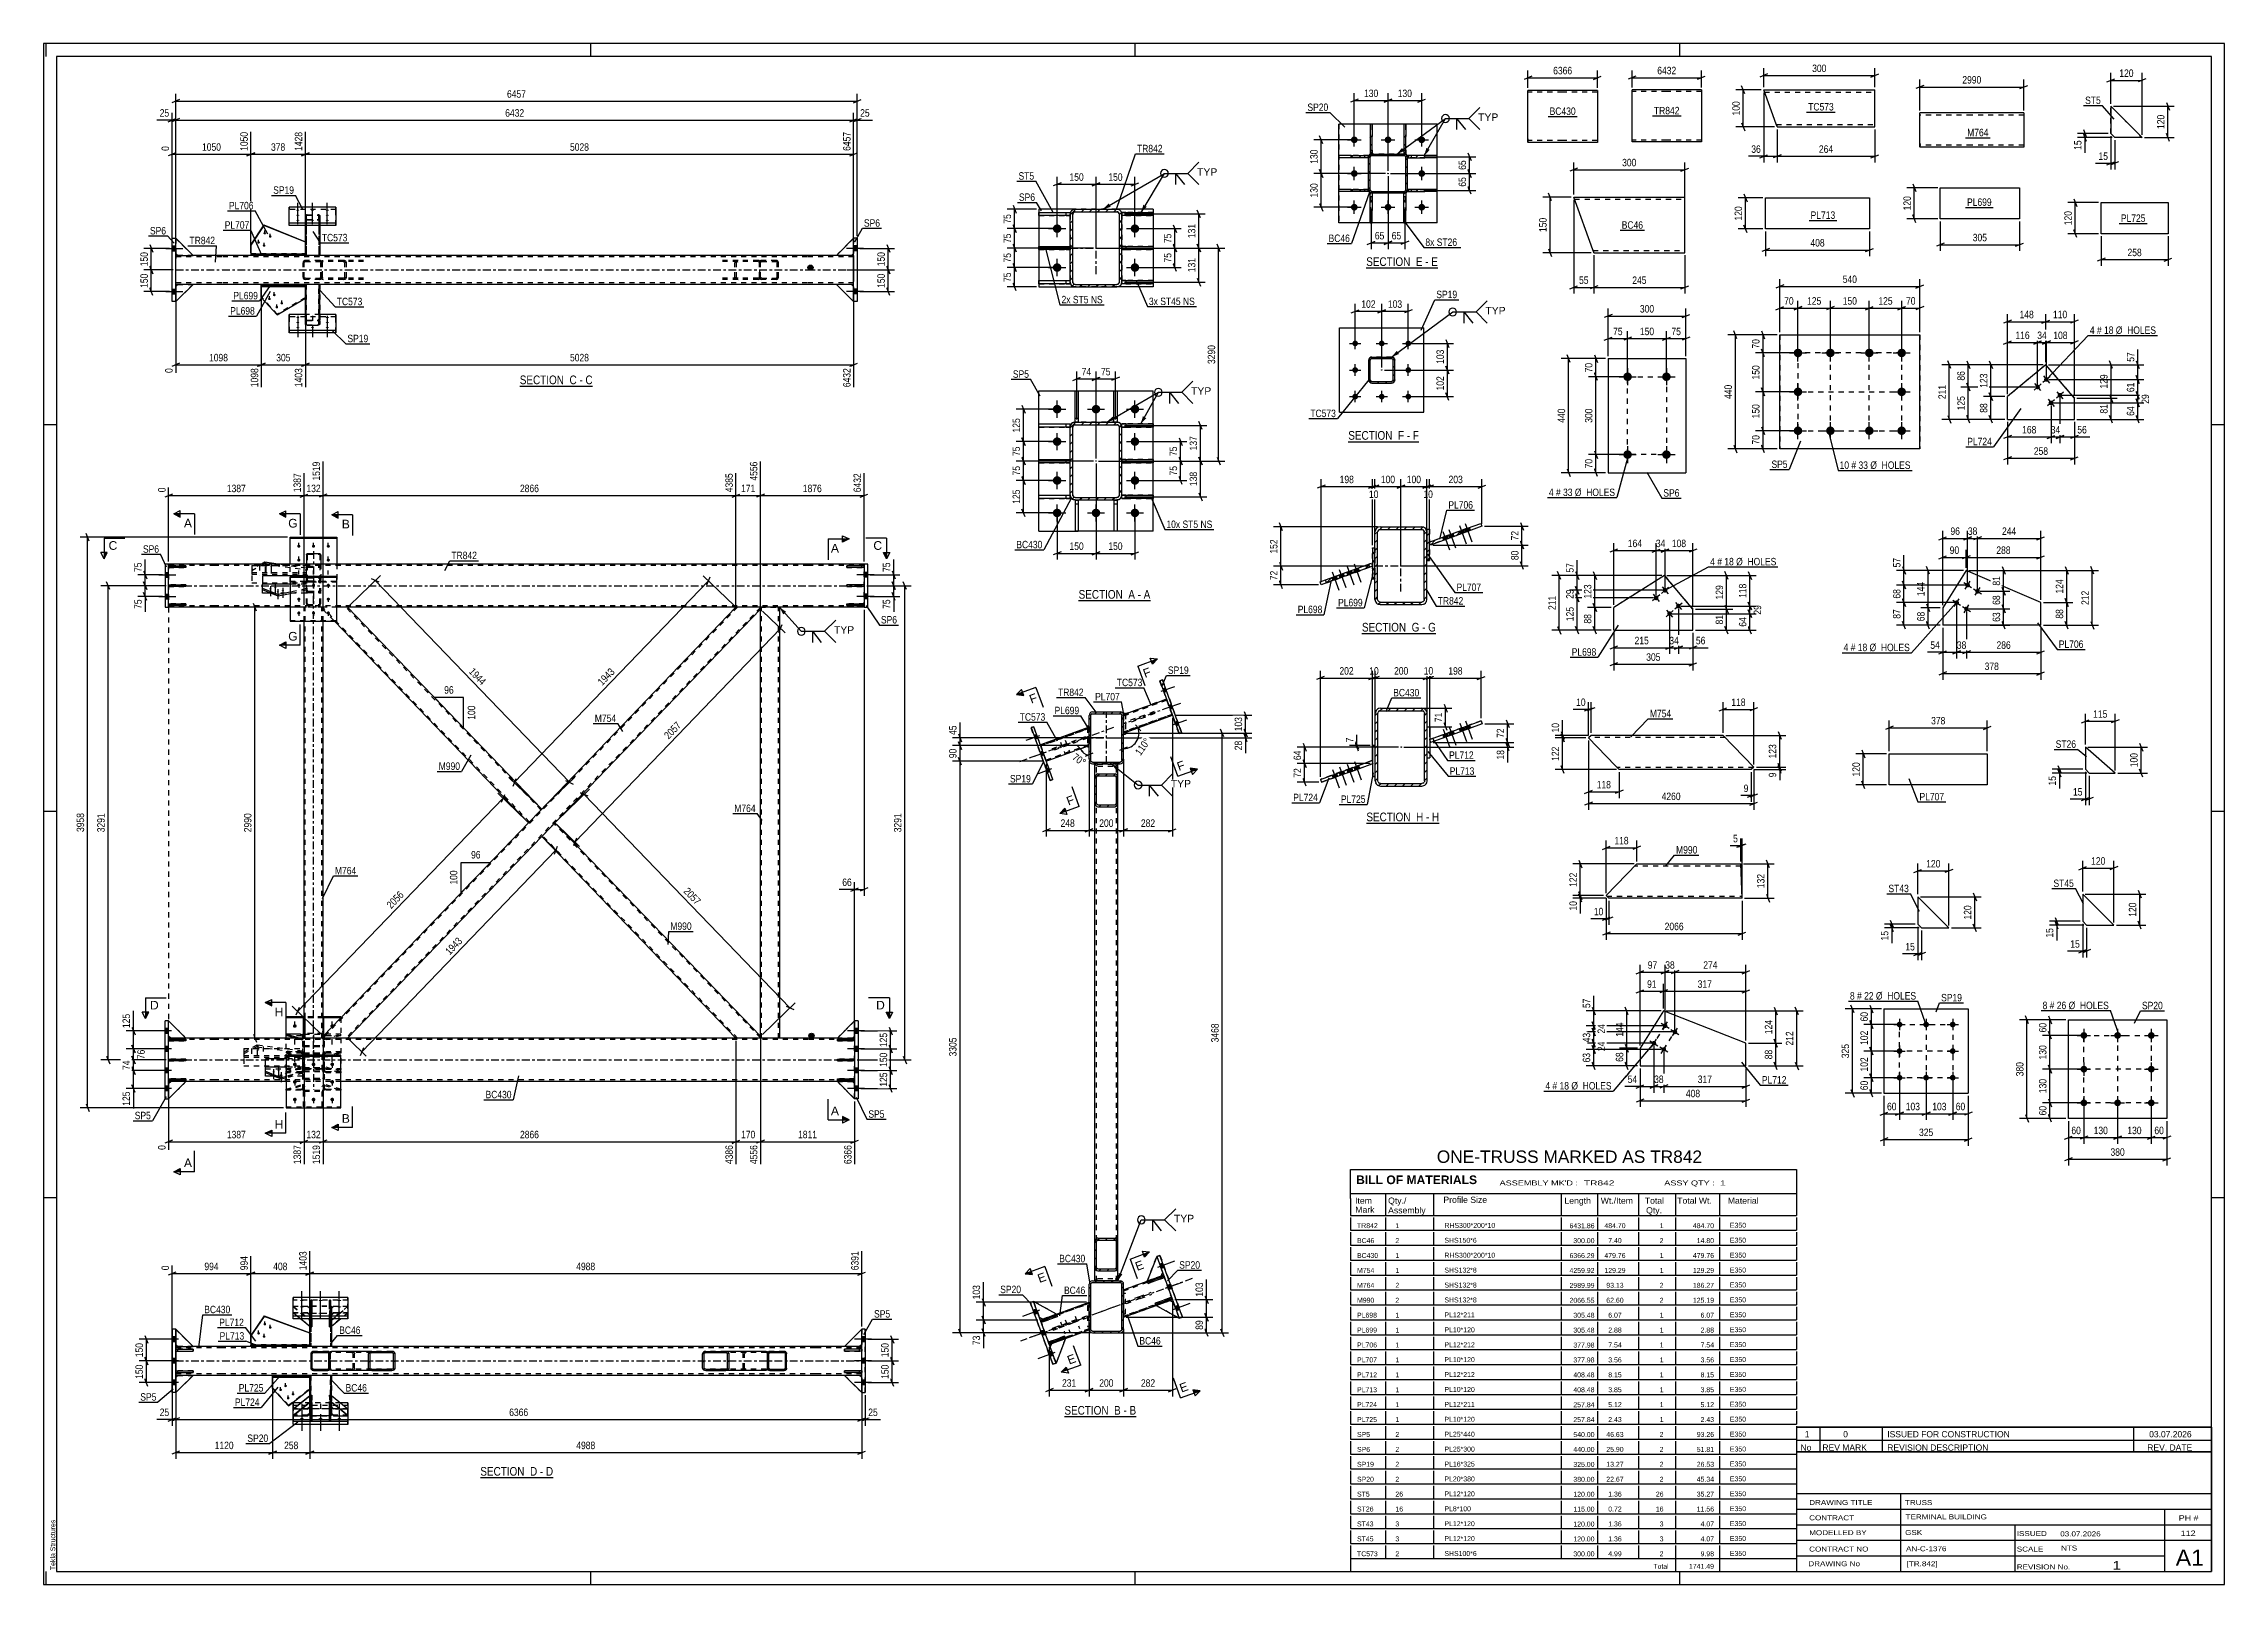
# Model space of a CAD drawing. Header units: millimetres. Extents: x 0 to 841, y 0 to 594.
import ezdxf

# ---------------------------------------------------------------- set-up
doc = ezdxf.new("R2010")
doc.units = ezdxf.units.MM
doc.linetypes.add('DXK_LINE_DOT2', pattern=[3.9198, 1.9599, -1.9599])
doc.linetypes.add('DXK_LINE_DOT3', pattern=[5.9187, 2.979, -0.9799, 0.9799, -0.9799])
doc.styles.add('Arial', font='ARIAL.TTF', dxfattribs={"height": 0.2})
doc.styles.add('Arial Bold', font='ARIALBD.TTF', dxfattribs={"height": 0.2})
doc.styles.add('Arial Narrow', font='ARIALN.TTF', dxfattribs={"height": 0.2})

# ---------------------------------------------------------------- blocks, each defined once
blk = doc.blocks.new('Unknown-761545952-1128 - 13924')
at = {"color": 5, "linetype": 'Continuous'}
for p, q in [((841, 594), (0, 594)), ((0, 594), (0, 0)), ((1, 589), (1, 594)), ((836, 589), (5, 589)), ((5, 589), (5, 5)), ((211, 589), (211, 594)), ((421, 589), (421, 594)), ((631, 589), (631, 594)), ((836, 5), (836, 589)), ((841, 0), (841, 594)), ((5, 447), (0, 447)), ((841, 447), (836, 447)), ((5, 298), (0, 298)), ((841, 298), (836, 298)), ((5, 149), (0, 149)), ((841, 149), (836, 149)), ((0, 0), (841, 0)), ((1, 0), (1, 5)), ((5, 5), (836, 5)), ((211, 0), (211, 5)), ((421, 0), (421, 5)), ((631, 0), (631, 5))]:
    blk.add_line(p, q, dxfattribs=at)
at = {"color": 174, "linetype": 'Continuous', "style": 'Arial'}
blk.add_text('Tekla Structures', height=1.9102, rotation=90, dxfattribs=at).set_placement((4.5, 5.5))
blk = doc.blocks.new('Unknown-761545952-24466 - 13924')
at = {"color": 7, "linetype": 'Continuous'}
for p, q in [((504, 160), (676, 160)), ((504, 148.75), (504, 160)), ((676, 160), (676, 148.75)), ((504, 150.75), (676, 150.75)), ((504, 148.75), (504, 143.75)), ((504, 143.75), (504, 142.25)), ((517.5, 150.75), (517.5, 142.25)), ((536, 150.75), (536, 142.25)), ((585.28, 150.75), (585.28, 142.25)), ((599.28, 150.75), (599.28, 142.25)), ((615, 150.75), (615, 142.25)), ((629.28, 150.75), (629.28, 142.25)), ((646.28, 150.75), (646.28, 142.25)), ((676, 148.75), (676, 142.25)), ((504, 142.25), (676, 142.25)), ((504, 141.48), (504, 136.5)), ((504, 136.5), (676, 136.5)), ((504, 135.73), (504, 130.75)), ((517.5, 141.48), (517.5, 136.5)), ((517.5, 135.73), (517.5, 130.75)), ((536, 141.48), (536, 136.5)), ((536, 135.73), (536, 130.75)), ((585.28, 141.48), (585.28, 136.5)), ((585.28, 135.73), (585.28, 130.75)), ((599.28, 141.48), (599.28, 136.5)), ((599.28, 135.73), (599.28, 130.75)), ((615, 141.48), (615, 136.5)), ((615, 135.73), (615, 130.75)), ((629.28, 141.48), (629.28, 136.5)), ((629.28, 135.73), (629.28, 130.75)), ((646.28, 141.48), (646.28, 136.5)), ((646.28, 135.73), (646.28, 130.75)), ((676, 141.48), (676, 136.5)), ((676, 135.73), (676, 130.75)), ((504, 130.75), (676, 130.75)), ((504, 129.98), (504, 125)), ((517.5, 129.98), (517.5, 125)), ((536, 129.98), (536, 125)), ((585.28, 129.98), (585.28, 125)), ((599.28, 129.98), (599.28, 125)), ((615, 129.98), (615, 125)), ((629.28, 129.98), (629.28, 125)), ((646.28, 129.98), (646.28, 125)), ((676, 129.98), (676, 125)), ((504, 125), (676, 125)), ((504, 124.23), (504, 119.25)), ((504, 119.25), (676, 119.25)), ((504, 118.48), (504, 113.5)), ((517.5, 124.23), (517.5, 119.25)), ((517.5, 118.48), (517.5, 113.5)), ((536, 124.23), (536, 119.25)), ((536, 118.48), (536, 113.5)), ((585.28, 124.23), (585.28, 119.25)), ((585.28, 118.48), (585.28, 113.5)), ((599.28, 124.23), (599.28, 119.25)), ((599.28, 118.48), (599.28, 113.5)), ((615, 124.23), (615, 119.25)), ((615, 118.48), (615, 113.5)), ((629.28, 124.23), (629.28, 119.25)), ((629.28, 118.48), (629.28, 113.5)), ((646.28, 124.23), (646.28, 119.25)), ((646.28, 118.48), (646.28, 113.5)), ((676, 124.23), (676, 119.25)), ((676, 118.48), (676, 113.5)), ((504, 113.5), (676, 113.5)), ((504, 112.73), (504, 107.75)), ((517.5, 112.73), (517.5, 107.75)), ((536, 112.73), (536, 107.75)), ((585.28, 112.73), (585.28, 107.75)), ((599.28, 112.73), (599.28, 107.75)), ((615, 112.73), (615, 107.75)), ((629.28, 112.73), (629.28, 107.75)), ((646.28, 112.73), (646.28, 107.75)), ((676, 112.73), (676, 107.75)), ((504, 107.75), (676, 107.75)), ((504, 106.98), (504, 102)), ((504, 102), (676, 102)), ((504, 101.23), (504, 96.25)), ((517.5, 106.98), (517.5, 102)), ((517.5, 101.23), (517.5, 96.25)), ((536, 106.98), (536, 102)), ((536, 101.23), (536, 96.25)), ((585.28, 106.98), (585.28, 102)), ((585.28, 101.23), (585.28, 96.25)), ((599.28, 106.98), (599.28, 102)), ((599.28, 101.23), (599.28, 96.25)), ((615, 106.98), (615, 102)), ((615, 101.23), (615, 96.25)), ((629.28, 106.98), (629.28, 102)), ((629.28, 101.23), (629.28, 96.25)), ((646.28, 106.98), (646.28, 102)), ((646.28, 101.23), (646.28, 96.25)), ((676, 106.98), (676, 102)), ((676, 101.23), (676, 96.25)), ((504, 96.25), (676, 96.25)), ((504, 95.48), (504, 90.5)), ((517.5, 95.48), (517.5, 90.5)), ((536, 95.48), (536, 90.5)), ((585.28, 95.48), (585.28, 90.5)), ((599.28, 95.48), (599.28, 90.5)), ((615, 95.48), (615, 90.5)), ((629.28, 95.48), (629.28, 90.5)), ((646.28, 95.48), (646.28, 90.5)), ((676, 95.48), (676, 90.5)), ((504, 90.5), (676, 90.5)), ((504, 89.73), (504, 84.75)), ((504, 84.75), (676, 84.75)), ((517.5, 89.73), (517.5, 84.75)), ((536, 89.73), (536, 84.75)), ((585.28, 89.73), (585.28, 84.75)), ((599.28, 89.73), (599.28, 84.75)), ((615, 89.73), (615, 84.75)), ((629.28, 89.73), (629.28, 84.75)), ((646.28, 89.73), (646.28, 84.75)), ((676, 89.73), (676, 84.75)), ((504, 83.98), (504, 79)), ((504, 79), (676, 79)), ((504, 78.23), (504, 73.25)), ((517.5, 83.98), (517.5, 79)), ((517.5, 78.23), (517.5, 73.25)), ((536, 83.98), (536, 79)), ((536, 78.23), (536, 73.25)), ((585.28, 83.98), (585.28, 79)), ((585.28, 78.23), (585.28, 73.25)), ((599.28, 83.98), (599.28, 79)), ((599.28, 78.23), (599.28, 73.25)), ((615, 83.98), (615, 79)), ((615, 78.23), (615, 73.25)), ((629.28, 83.98), (629.28, 79)), ((629.28, 78.23), (629.28, 73.25)), ((646.28, 83.98), (646.28, 79)), ((646.28, 78.23), (646.28, 73.25)), ((676, 83.98), (676, 79)), ((676, 78.23), (676, 73.25)), ((504, 73.25), (676, 73.25)), ((504, 72.48), (504, 67.5)), ((504, 67.5), (676, 67.5)), ((517.5, 72.48), (517.5, 67.5)), ((536, 72.48), (536, 67.5)), ((585.28, 72.48), (585.28, 67.5)), ((599.28, 72.48), (599.28, 67.5)), ((615, 72.48), (615, 67.5)), ((629.28, 72.48), (629.28, 67.5)), ((646.28, 72.48), (646.28, 67.5)), ((676, 72.48), (676, 67.5)), ((504, 66.73), (504, 61.75)), ((504, 61.75), (676, 61.75)), ((504, 60.98), (504, 56)), ((517.5, 66.73), (517.5, 61.75)), ((517.5, 60.98), (517.5, 56)), ((536, 66.73), (536, 61.75)), ((536, 60.98), (536, 56)), ((585.28, 66.73), (585.28, 61.75)), ((585.28, 60.98), (585.28, 56)), ((599.28, 66.73), (599.28, 61.75)), ((599.28, 60.98), (599.28, 56)), ((615, 66.73), (615, 61.75)), ((615, 60.98), (615, 56)), ((629.28, 66.73), (629.28, 61.75)), ((629.28, 60.98), (629.28, 56)), ((646.28, 66.73), (646.28, 61.75)), ((646.28, 60.98), (646.28, 56)), ((676, 66.73), (676, 61.75)), ((676, 60.98), (676, 56)), ((504, 56), (676, 56)), ((504, 55.23), (504, 50.25)), ((517.5, 55.23), (517.5, 50.25)), ((536, 55.23), (536, 50.25)), ((585.28, 55.23), (585.28, 50.25)), ((599.28, 55.23), (599.28, 50.25)), ((615, 55.23), (615, 50.25)), ((629.28, 55.23), (629.28, 50.25)), ((646.28, 55.23), (646.28, 50.25)), ((676, 55.23), (676, 50.25)), ((504, 50.25), (676, 50.25)), ((504, 49.48), (504, 44.5)), ((504, 44.5), (676, 44.5)), ((504, 43.73), (504, 38.75)), ((517.5, 49.48), (517.5, 44.5)), ((517.5, 43.73), (517.5, 38.75)), ((536, 49.48), (536, 44.5)), ((536, 43.73), (536, 38.75)), ((585.28, 49.48), (585.28, 44.5)), ((585.28, 43.73), (585.28, 38.75)), ((599.28, 49.48), (599.28, 44.5)), ((599.28, 43.73), (599.28, 38.75)), ((615, 49.48), (615, 44.5)), ((615, 43.73), (615, 38.75)), ((629.28, 49.48), (629.28, 44.5)), ((629.28, 43.73), (629.28, 38.75)), ((646.28, 49.48), (646.28, 44.5)), ((646.28, 43.73), (646.28, 38.75)), ((676, 49.48), (676, 44.5)), ((676, 43.73), (676, 38.75)), ((504, 38.75), (676, 38.75)), ((504, 37.98), (504, 33)), ((517.5, 37.98), (517.5, 33)), ((536, 37.98), (536, 33)), ((585.28, 37.98), (585.28, 33)), ((599.28, 37.98), (599.28, 33)), ((615, 37.98), (615, 33)), ((629.28, 37.98), (629.28, 33)), ((646.28, 37.98), (646.28, 33)), ((676, 37.98), (676, 33)), ((504, 33), (676, 33)), ((504, 32.23), (504, 27.25)), ((504, 27.25), (676, 27.25)), ((504, 26.48), (504, 21.5)), ((517.5, 32.23), (517.5, 27.25)), ((517.5, 26.48), (517.5, 21.5)), ((536, 32.23), (536, 27.25)), ((536, 26.48), (536, 21.5)), ((585.28, 32.23), (585.28, 27.25)), ((585.28, 26.48), (585.28, 21.5)), ((599.28, 32.23), (599.28, 27.25)), ((599.28, 26.48), (599.28, 21.5)), ((615, 32.23), (615, 27.25)), ((615, 26.48), (615, 21.5)), ((629.28, 32.23), (629.28, 27.25)), ((629.28, 26.48), (629.28, 21.5)), ((646.28, 32.23), (646.28, 27.25)), ((646.28, 26.48), (646.28, 21.5)), ((676, 32.23), (676, 27.25)), ((676, 26.48), (676, 21.5)), ((504, 21.5), (676, 21.5)), ((504, 20.73), (504, 15.75)), ((517.5, 20.73), (517.5, 15.75)), ((536, 20.73), (536, 15.75)), ((585.28, 20.73), (585.28, 15.75)), ((599.28, 20.73), (599.28, 15.75)), ((615, 20.73), (615, 15.75)), ((629.28, 20.73), (629.28, 15.75)), ((646.28, 20.73), (646.28, 15.75)), ((676, 20.73), (676, 15.75)), ((504, 15.75), (676, 15.75)), ((504, 14.98), (504, 10)), ((504, 10), (676, 10)), ((504, 10), (676, 10)), ((504, 10), (504, 5)), ((517.5, 14.98), (517.5, 10)), ((536, 14.98), (536, 10)), ((585.28, 14.98), (585.28, 10)), ((599.28, 14.98), (599.28, 10)), ((615, 14.98), (615, 10)), ((629.28, 14.98), (629.28, 10)), ((629.28, 10), (629.28, 5)), ((646.28, 14.98), (646.28, 10)), ((646.28, 10), (646.28, 5)), ((676, 14.98), (676, 10)), ((676, 10), (676, 5)), ((504, 5), (676, 5))]:
    blk.add_line(p, q, dxfattribs=at)
at = {"color": 7}
for s, height, style, p in [('BILL OF MATERIALS', 3.3405, 'Arial Bold', (506.15, 154.31)), ('Mark', 2.388, 'Arial', (505.84, 143.25)), ('Profile Size', 2.3877, 'Arial', (539.81, 147.08))]:
    blk.add_text(s, height=height, dxfattribs=dict(at, style=style)).set_placement(p)
at = {"color": 7, "linetype": 'Continuous', "style": 'Arial Narrow'}
for s, height, width, p in [("ASSEMBLY MK'D :", 1.9089, 1.6, (561.5, 153.8)), ('TR842', 1.909, 1.794707, (594, 153.8)), ('ASSY QTY :', 1.909, 1.6, (625, 153.8)), ('1', 1.91, 1.794707, (646.5, 153.8))]:
    blk.add_text(s, height=height, dxfattribs=dict(at, width=width)).set_placement(p)
at = {"color": 7, "linetype": 'Continuous'}
for s, height, style, p in [('Item', 2.388, 'Arial', (505.75, 146.75)), ('Assembly', 2.388, 'Arial', (518.5, 143.02)), ('Qty./', 2.388, 'Arial', (518.5, 146.75)), ('Length', 2.388, 'Arial', (586.5, 146.75)), ('Wt./Item', 2.388, 'Arial', (600.5, 146.75)), ('Total', 2.388, 'Arial', (617.5, 146.75)), ('Qty.', 2.388, 'Arial', (618, 143.02)), ('Total Wt.', 2.388, 'Arial', (630, 146.75)), ('Material', 2.388, 'Arial', (649.5, 146.75)), ('TR842', 1.91, 'Arial', (506.5, 137.34)), ('1', 1.91, 'Arial', (521.31, 137.34)), ('RHS300*200*10', 1.9102, 'Arial', (540.21, 137.44)), ('6431.86', 1.91, 'Arial', (588.45, 137.31)), ('484.70', 1.91, 'Arial', (601.9, 137.34)), ('1', 1.91, 'Arial', (623.22, 137.34)), ('484.70', 1.91, 'Arial', (636.03, 137.34)), ('E350', 1.91, 'Arial', (650.31, 137.48)), ('BC46', 1.91, 'Arial', (506.5, 131.59)), ('BC430', 1.91, 'Arial', (506.5, 125.84)), ('2', 1.91, 'Arial', (521.31, 131.59)), ('1', 1.91, 'Arial', (521.31, 125.84)), ('SHS150*6', 1.91, 'Arial', (540.21, 131.69)), ('RHS300*200*10', 1.9102, 'Arial', (540.21, 125.94)), ('6366.29', 1.91, 'Arial', (588.45, 125.81)), ('300.00', 1.91, 'Arial', (589.93, 131.56)), ('479.76', 1.91, 'Arial', (601.9, 125.84)), ('7.40', 1.91, 'Arial', (603.39, 131.59)), ('2', 1.91, 'Arial', (623.22, 131.59)), ('1', 1.91, 'Arial', (623.22, 125.84)), ('479.76', 1.91, 'Arial', (636.03, 125.84)), ('14.80', 1.91, 'Arial', (637.52, 131.59)), ('E350', 1.91, 'Arial', (650.31, 131.73)), ('E350', 1.91, 'Arial', (650.31, 125.98)), ('M754', 1.91, 'Arial', (506.5, 120.09)), ('1', 1.91, 'Arial', (521.31, 120.09)), ('SHS132*8', 1.91, 'Arial', (540.21, 120.19)), ('4259.92', 1.91, 'Arial', (588.45, 120.06)), ('129.29', 1.91, 'Arial', (601.9, 120.09)), ('1', 1.91, 'Arial', (623.22, 120.09)), ('129.29', 1.91, 'Arial', (636.03, 120.09)), ('E350', 1.91, 'Arial', (650.31, 120.23)), ('M764', 1.91, 'Arial', (506.5, 114.34)), ('M990', 1.91, 'Arial', (506.5, 108.59)), ('2', 1.91, 'Arial', (521.31, 114.34)), ('2', 1.91, 'Arial', (521.31, 108.59)), ('SHS132*8', 1.91, 'Arial', (540.21, 114.44)), ('SHS132*8', 1.91, 'Arial', (540.21, 108.69)), ('2989.99', 1.91, 'Arial', (588.45, 114.31)), ('2066.55', 1.91, 'Arial', (588.45, 108.56)), ('93.13', 1.91, 'Arial', (602.64, 114.34)), ('62.60', 1.91, 'Arial', (602.64, 108.59)), ('2', 1.91, 'Arial', (623.22, 114.34)), ('2', 1.91, 'Arial', (623.22, 108.59)), ('186.27', 1.91, 'Arial', (636.03, 114.34)), ('125.19', 1.91, 'Arial', (636.03, 108.59)), ('E350', 1.91, 'Arial', (650.31, 114.48)), ('E350', 1.91, 'Arial', (650.31, 108.73)), ('PL698', 1.91, 'Arial', (506.5, 102.84)), ('1', 1.91, 'Arial', (521.31, 102.84)), ('PL12*211', 1.91, 'Arial', (540.21, 102.94)), ('305.48', 1.91, 'Arial', (589.93, 102.81)), ('6.07', 1.91, 'Arial', (603.39, 102.84)), ('1', 1.91, 'Arial', (623.22, 102.84)), ('6.07', 1.91, 'Arial', (639, 102.84)), ('E350', 1.91, 'Arial', (650.31, 102.98)), ('PL699', 1.91, 'Arial', (506.5, 97.09)), ('PL706', 1.91, 'Arial', (506.5, 91.34)), ('1', 1.91, 'Arial', (521.31, 97.09)), ('1', 1.91, 'Arial', (521.31, 91.34)), ('PL10*120', 1.91, 'Arial', (540.21, 97.19)), ('PL12*212', 1.91, 'Arial', (540.21, 91.44)), ('305.48', 1.91, 'Arial', (589.93, 97.06)), ('377.98', 1.91, 'Arial', (589.93, 91.31)), ('2.88', 1.91, 'Arial', (603.39, 97.09)), ('7.54', 1.91, 'Arial', (603.39, 91.34)), ('1', 1.91, 'Arial', (623.22, 97.09)), ('1', 1.91, 'Arial', (623.22, 91.34)), ('2.88', 1.91, 'Arial', (639, 97.09)), ('7.54', 1.91, 'Arial', (639, 91.34)), ('E350', 1.91, 'Arial', (650.31, 97.23)), ('E350', 1.91, 'Arial', (650.31, 91.48)), ('PL707', 1.91, 'Arial', (506.5, 85.59)), ('1', 1.91, 'Arial', (521.31, 85.59)), ('PL10*120', 1.91, 'Arial', (540.21, 85.69)), ('377.98', 1.91, 'Arial', (589.93, 85.56)), ('3.56', 1.91, 'Arial', (603.39, 85.59)), ('1', 1.91, 'Arial', (623.22, 85.59)), ('3.56', 1.91, 'Arial', (639, 85.59)), ('E350', 1.91, 'Arial', (650.31, 85.73)), ('PL712', 1.91, 'Arial', (506.5, 79.84)), ('PL713', 1.91, 'Arial', (506.5, 74.09)), ('1', 1.91, 'Arial', (521.31, 79.84)), ('1', 1.91, 'Arial', (521.31, 74.09)), ('PL12*212', 1.91, 'Arial', (540.21, 79.94)), ('PL10*120', 1.91, 'Arial', (540.21, 74.19)), ('408.48', 1.91, 'Arial', (589.93, 79.81)), ('408.48', 1.91, 'Arial', (589.93, 74.06)), ('3.85', 1.91, 'Arial', (603.39, 74.09)), ('8.15', 1.91, 'Arial', (603.39, 79.84)), ('1', 1.91, 'Arial', (623.22, 79.84)), ('1', 1.91, 'Arial', (623.22, 74.09)), ('3.85', 1.91, 'Arial', (639, 74.09)), ('8.15', 1.91, 'Arial', (639, 79.84)), ('E350', 1.91, 'Arial', (650.31, 79.98)), ('E350', 1.91, 'Arial', (650.31, 74.23)), ('PL724', 1.91, 'Arial', (506.5, 68.34)), ('1', 1.91, 'Arial', (521.31, 68.34)), ('PL12*211', 1.91, 'Arial', (540.21, 68.44)), ('257.84', 1.91, 'Arial', (589.93, 68.31)), ('5.12', 1.91, 'Arial', (603.39, 68.34)), ('1', 1.91, 'Arial', (623.22, 68.34)), ('5.12', 1.91, 'Arial', (639, 68.34)), ('E350', 1.91, 'Arial', (650.31, 68.48)), ('PL725', 1.91, 'Arial', (506.5, 62.59)), ('1', 1.91, 'Arial', (521.31, 62.59)), ('PL10*120', 1.91, 'Arial', (540.21, 62.69)), ('PL25*440', 1.91, 'Arial', (540.21, 56.94)), ('257.84', 1.91, 'Arial', (589.93, 62.56)), ('2.43', 1.91, 'Arial', (603.39, 62.59)), ('1', 1.91, 'Arial', (623.22, 62.59)), ('2.43', 1.91, 'Arial', (639, 62.59)), ('E350', 1.91, 'Arial', (650.31, 62.73)), ('E350', 1.91, 'Arial', (650.31, 56.98)), ('SP5', 1.91, 'Arial', (506.5, 56.84)), ('SP6', 1.91, 'Arial', (506.5, 51.09)), ('2', 1.91, 'Arial', (521.31, 56.84)), ('2', 1.91, 'Arial', (521.31, 51.09)), ('PL25*300', 1.91, 'Arial', (540.21, 51.19)), ('440.00', 1.91, 'Arial', (589.93, 51.06)), ('540.00', 1.91, 'Arial', (589.93, 56.81)), ('46.63', 1.91, 'Arial', (602.64, 56.84)), ('25.90', 1.91, 'Arial', (602.64, 51.09)), ('2', 1.91, 'Arial', (623.22, 56.84)), ('2', 1.91, 'Arial', (623.22, 51.09)), ('51.81', 1.91, 'Arial', (637.52, 51.09)), ('93.26', 1.91, 'Arial', (637.52, 56.84)), ('E350', 1.91, 'Arial', (650.31, 51.23)), ('SP19', 1.91, 'Arial', (506.5, 45.34)), ('2', 1.91, 'Arial', (521.31, 45.34)), ('PL16*325', 1.91, 'Arial', (540.21, 45.44)), ('325.00', 1.91, 'Arial', (589.93, 45.3)), ('13.27', 1.91, 'Arial', (602.64, 45.34)), ('2', 1.91, 'Arial', (623.22, 45.34)), ('26.53', 1.91, 'Arial', (637.52, 45.34)), ('E350', 1.91, 'Arial', (650.31, 45.48)), ('SP20', 1.91, 'Arial', (506.5, 39.59)), ('ST5', 1.91, 'Arial', (506.5, 33.84)), ('2', 1.91, 'Arial', (521.31, 39.59)), ('26', 1.91, 'Arial', (521.31, 33.84)), ('PL20*380', 1.91, 'Arial', (540.21, 39.69)), ('PL12*120', 1.91, 'Arial', (540.21, 33.94)), ('380.00', 1.91, 'Arial', (589.93, 39.55)), ('120.00', 1.91, 'Arial', (589.93, 33.8)), ('22.67', 1.91, 'Arial', (602.64, 39.59)), ('1.36', 1.91, 'Arial', (603.39, 33.84)), ('26', 1.91, 'Arial', (621.74, 33.84)), ('2', 1.91, 'Arial', (623.22, 39.59)), ('45.34', 1.91, 'Arial', (637.52, 39.59)), ('35.27', 1.91, 'Arial', (637.52, 33.84)), ('E350', 1.91, 'Arial', (650.31, 39.73)), ('E350', 1.91, 'Arial', (650.31, 33.98)), ('ST26', 1.91, 'Arial', (506.5, 28.09)), ('16', 1.91, 'Arial', (521.31, 28.09)), ('PL8*100', 1.91, 'Arial', (540.21, 28.19)), ('115.00', 1.91, 'Arial', (589.93, 28.05)), ('0.72', 1.91, 'Arial', (603.39, 28.09)), ('16', 1.91, 'Arial', (621.74, 28.09)), ('11.56', 1.91, 'Arial', (637.52, 28.09)), ('E350', 1.91, 'Arial', (650.31, 28.23)), ('ST43', 1.91, 'Arial', (506.5, 22.34)), ('ST45', 1.91, 'Arial', (506.5, 16.59)), ('3', 1.91, 'Arial', (521.31, 22.34)), ('3', 1.91, 'Arial', (521.31, 16.59)), ('PL12*120', 1.91, 'Arial', (540.21, 22.44)), ('PL12*120', 1.91, 'Arial', (540.21, 16.69)), ('120.00', 1.91, 'Arial', (589.93, 22.3)), ('120.00', 1.91, 'Arial', (589.93, 16.55)), ('1.36', 1.91, 'Arial', (603.39, 22.34)), ('1.36', 1.91, 'Arial', (603.39, 16.59)), ('3', 1.91, 'Arial', (623.22, 22.34)), ('3', 1.91, 'Arial', (623.22, 16.59)), ('4.07', 1.91, 'Arial', (639, 22.34)), ('4.07', 1.91, 'Arial', (639, 16.59)), ('E350', 1.91, 'Arial', (650.31, 22.48)), ('E350', 1.91, 'Arial', (650.31, 16.73)), ('TC573', 1.91, 'Arial', (506.5, 10.84)), ('2', 1.91, 'Arial', (521.31, 10.84)), ('SHS100*6', 1.91, 'Arial', (540.21, 10.94)), ('300.00', 1.91, 'Arial', (589.93, 10.8)), ('4.99', 1.91, 'Arial', (603.39, 10.84)), ('2', 1.91, 'Arial', (623.22, 10.84)), ('9.98', 1.91, 'Arial', (639, 10.84)), ('E350', 1.91, 'Arial', (650.31, 10.98)), ('Total', 1.909, 'Arial Narrow', (620.83, 6)), ('1741.49', 1.91, 'Arial', (634.52, 6))]:
    blk.add_text(s, height=height, dxfattribs=dict(at, style=style)).set_placement(p)
blk = doc.blocks.new('Unknown-761545952-24467 - 13924')
at = {"color": 2, "linetype": 'Continuous'}
blk.add_line((530, 160), (647.5, 160), dxfattribs=at)
at = {"color": 7, "style": 'Arial'}
blk.add_text('ONE-TRUSS MARKED AS TR842', height=4.7754, dxfattribs=at).set_placement((537.26, 162.5))
blk = doc.blocks.new('Unknown-761545952-24468 - 13924')
at = {"color": 7, "linetype": 'Continuous'}
for p, q in [((676, 51.05), (676, 5)), ((676, 51.05), (836, 51.05)), ((836, 51), (836, 5)), ((676, 35), (836, 35)), ((716.14, 35), (716.14, 5)), ((676, 29), (836, 29)), ((818, 5.05), (818, 29.05)), ((676, 23), (836, 23)), ((676, 17), (836, 17)), ((760.14, 23), (760.14, 5)), ((676, 11), (818, 11)), ((676, 5), (836, 5))]:
    blk.add_line(p, q, dxfattribs=at)
at = {"color": 7, "style": 'Arial Narrow'}
for s, height, width, p in [('CONTRACT', 1.909, 1.425378, (680.88, 24.71)), ('DRAWING TITLE', 1.9089, 1.425378, (680.88, 30.61)), ('TRUSS', 1.909, 1.425378, (717.81, 30.59)), ('TERMINAL BUILDING', 1.9089, 1.425378, (718.06, 25.07)), ('MODELLED BY', 1.9089, 1.425378, (680.88, 18.98)), ('GSK', 1.909, 1.425378, (717.88, 19.04)), ('ISSUED', 1.909, 1.425378, (760.94, 18.64)), ('03.07.2026', 1.909, 1.425378, (777.69, 18.52)), ('DRAWING No', 1.909, 1.425378, (680.56, 7)), ('CONTRACT NO', 1.9089, 1.425378, (680.88, 12.66)), ('AN-C-1376', 1.909, 1.425378, (718.23, 12.78)), ('[TR.842]', 1.909, 1.425378, (718.46, 6.99)), ('SCALE', 1.909, 1.425378, (760.94, 12.65)), ('1', 3.34, 1.5, (797.91, 5.68)), ('A1', 6.204, 1.25, (822.24, 7.2)), ('REVISION No.', 1.9089, 1.425378, (760.94, 5.77))]:
    blk.add_text(s, height=height, dxfattribs=dict(at, width=width)).set_placement(p)
at = {"color": 7, "linetype": 'Continuous', "style": 'Arial Narrow'}
for s, height, width, p in [('PH #', 2.1, 1.42538, (823.4, 24.55)), ('112', 2.1, 1.42538, (824.19, 18.65)), ('NTS', 1.909, 1.425378, (778, 13.05))]:
    blk.add_text(s, height=height, dxfattribs=dict(at, width=width)).set_placement(p)
blk = doc.blocks.new('Unknown-761545952-24469 - 13924')
at = {"color": 7, "linetype": 'Continuous'}
for p, q in [((676, 60.55), (836, 60.55)), ((836, 60.55), (676, 60.55)), ((676, 60.55), (676, 55.55)), ((685, 60.55), (685, 55.55)), ((709, 60.55), (709, 55.55)), ((806, 60.55), (806, 55.55)), ((836, 60.55), (836, 55.55)), ((676, 55.55), (836, 55.55)), ((676, 55.55), (676, 51.05)), ((676, 55.55), (836, 55.55)), ((836, 51.05), (676, 51.05)), ((685, 55.55), (685, 51.05)), ((709, 55.55), (709, 51.05)), ((806, 55.55), (806, 51.05)), ((836, 55.55), (836, 51.05))]:
    blk.add_line(p, q, dxfattribs=at)
at = {"color": 7, "linetype": 'Continuous', "style": 'Arial Narrow'}
for s, height, width, p in [('1', 2.39, 1.196471, (679.16, 56.7)), ('0', 2.39, 1.196471, (694, 56.7)), ('ISSUED FOR CONSTRUCTION', 2.3861, 1.196471, (711, 56.7)), ('03.07.2026', 2.386, 1.196471, (812, 56.7)), ('No', 2.386, 1.2, (677.54, 51.55)), ('REV MARK', 2.386, 1.2, (686, 51.55)), ('REVISION DESCRIPTION', 2.3861, 1.2, (711, 51.55)), ('REV. DATE', 2.386, 1.2, (811.28, 51.55))]:
    blk.add_text(s, height=height, dxfattribs=dict(at, width=width)).set_placement(p)
blk = doc.blocks.new('Unknown-761545952-19 - 5232')
at = {"color": 6, "linetype": 'Continuous'}
blk.add_line((183.64, 461.95), (211.71, 461.95), dxfattribs=at)
at = {"color": 0, "linetype": 'Continuous'}
blk.add_wipeout([(201.75, 462.7), (201.75, 466.2), (183.64, 466.2), (183.64, 462.7)], dxfattribs=at)
blk.add_wipeout([(205.57, 462.7), (205.57, 466.2), (202.8, 466.2), (202.8, 462.7)], dxfattribs=at)
at = {"color": 7, "linetype": 'Continuous', "style": 'Arial Narrow'}
blk.add_text('SECTION ', height=3.34, dxfattribs=at).set_placement((183.64, 462.7))
at = {"color": 0, "linetype": 'Continuous'}
blk.add_wipeout([(207.89, 462.7), (207.89, 466.2), (206.62, 466.2), (206.62, 462.7)], dxfattribs=at)
blk.add_wipeout([(211.71, 462.7), (211.71, 466.2), (208.94, 466.2), (208.94, 462.7)], dxfattribs=at)
at = {"color": 7, "linetype": 'Continuous', "style": 'Arial Narrow'}
for s, p in [('C', (202.8, 462.7)), ('-', (206.62, 462.7)), ('C', (208.94, 462.7))]:
    blk.add_text(s, height=3.34, dxfattribs=at).set_placement(p)
blk = doc.blocks.new('Unknown-761545952-12 - 5633')
at = {"color": 6, "linetype": 'Continuous'}
blk.add_line((168.42, 41.15), (196.49, 41.15), dxfattribs=at)
at = {"color": 0, "linetype": 'Continuous'}
blk.add_wipeout([(186.53, 41.9), (186.53, 45.4), (168.42, 45.4), (168.42, 41.9)], dxfattribs=at)
blk.add_wipeout([(190.35, 41.9), (190.35, 45.4), (187.58, 45.4), (187.58, 41.9)], dxfattribs=at)
at = {"color": 7, "linetype": 'Continuous', "style": 'Arial Narrow'}
blk.add_text('SECTION ', height=3.34, dxfattribs=at).set_placement((168.42, 41.9))
at = {"color": 0, "linetype": 'Continuous'}
blk.add_wipeout([(192.67, 41.9), (192.67, 45.4), (191.4, 45.4), (191.4, 41.9)], dxfattribs=at)
blk.add_wipeout([(196.49, 41.9), (196.49, 45.4), (193.72, 45.4), (193.72, 41.9)], dxfattribs=at)
at = {"color": 7, "linetype": 'Continuous', "style": 'Arial Narrow'}
for s, p in [('D', (187.58, 41.9)), ('-', (191.4, 41.9)), ('D', (193.72, 41.9))]:
    blk.add_text(s, height=3.34, dxfattribs=at).set_placement(p)
blk = doc.blocks.new('Unknown-761545952-13 - 2339')
at = {"color": 6, "linetype": 'Continuous'}
blk.add_line((510.06, 507.53), (537.7, 507.53), dxfattribs=at)
at = {"color": 0, "linetype": 'Continuous'}
blk.add_wipeout([(528.17, 508.28), (528.17, 511.78), (510.06, 511.78), (510.06, 508.28)], dxfattribs=at)
blk.add_wipeout([(531.77, 508.28), (531.77, 511.78), (529.22, 511.78), (529.22, 508.28)], dxfattribs=at)
at = {"color": 7, "linetype": 'Continuous', "style": 'Arial Narrow'}
blk.add_text('SECTION ', height=3.34, dxfattribs=at).set_placement((510.06, 508.28))
at = {"color": 0, "linetype": 'Continuous'}
blk.add_wipeout([(534.1, 508.28), (534.1, 511.78), (532.82, 511.78), (532.82, 508.28)], dxfattribs=at)
blk.add_wipeout([(537.7, 508.28), (537.7, 511.78), (535.15, 511.78), (535.15, 508.28)], dxfattribs=at)
at = {"color": 7, "linetype": 'Continuous', "style": 'Arial Narrow'}
for s, p in [('E', (529.22, 508.28)), ('-', (532.82, 508.28)), ('E', (535.15, 508.28))]:
    blk.add_text(s, height=3.34, dxfattribs=at).set_placement(p)
blk = doc.blocks.new('Unknown-761545952-14 - 3570')
at = {"color": 6, "linetype": 'Continuous'}
blk.add_line((503.14, 440.54), (530.36, 440.54), dxfattribs=at)
at = {"color": 0, "linetype": 'Continuous'}
blk.add_wipeout([(521.25, 441.29), (521.25, 444.79), (503.14, 444.79), (503.14, 441.29)], dxfattribs=at)
blk.add_wipeout([(524.64, 441.29), (524.64, 444.79), (522.3, 444.79), (522.3, 441.29)], dxfattribs=at)
at = {"color": 7, "linetype": 'Continuous', "style": 'Arial Narrow'}
blk.add_text('SECTION ', height=3.34, dxfattribs=at).set_placement((503.14, 441.29))
at = {"color": 0, "linetype": 'Continuous'}
blk.add_wipeout([(526.96, 441.29), (526.96, 444.79), (525.69, 444.79), (525.69, 441.29)], dxfattribs=at)
blk.add_wipeout([(530.36, 441.29), (530.36, 444.79), (528.01, 444.79), (528.01, 441.29)], dxfattribs=at)
at = {"color": 7, "linetype": 'Continuous', "style": 'Arial Narrow'}
for s, p in [('F', (522.3, 441.29)), ('-', (525.69, 441.29)), ('F', (528.01, 441.29))]:
    blk.add_text(s, height=3.34, dxfattribs=at).set_placement(p)
blk = doc.blocks.new('Unknown-761545952-16 - 23323')
at = {"color": 6, "linetype": 'Continuous'}
blk.add_line((510.12, 293.45), (538.19, 293.45), dxfattribs=at)
at = {"color": 0, "linetype": 'Continuous'}
blk.add_wipeout([(528.23, 294.2), (528.23, 297.7), (510.12, 297.7), (510.12, 294.2)], dxfattribs=at)
blk.add_wipeout([(532.05, 294.2), (532.05, 297.7), (529.28, 297.7), (529.28, 294.2)], dxfattribs=at)
at = {"color": 7, "linetype": 'Continuous', "style": 'Arial Narrow'}
blk.add_text('SECTION ', height=3.34, dxfattribs=at).set_placement((510.12, 294.2))
at = {"color": 0, "linetype": 'Continuous'}
blk.add_wipeout([(534.37, 294.2), (534.37, 297.7), (533.1, 297.7), (533.1, 294.2)], dxfattribs=at)
blk.add_wipeout([(538.19, 294.2), (538.19, 297.7), (535.42, 297.7), (535.42, 294.2)], dxfattribs=at)
at = {"color": 7, "linetype": 'Continuous', "style": 'Arial Narrow'}
for s, p in [('H', (529.28, 294.2)), ('-', (533.1, 294.2)), ('H', (535.42, 294.2))]:
    blk.add_text(s, height=3.34, dxfattribs=at).set_placement(p)
blk = doc.blocks.new('Unknown-761545952-21 - 3083')
at = {"color": 6, "linetype": 'Continuous'}
blk.add_line((393.67, 64.68), (421.31, 64.68), dxfattribs=at)
at = {"color": 0, "linetype": 'Continuous'}
blk.add_wipeout([(411.77, 65.43), (411.77, 68.93), (393.67, 68.93), (393.67, 65.43)], dxfattribs=at)
blk.add_wipeout([(415.38, 65.43), (415.38, 68.93), (412.82, 68.93), (412.82, 65.43)], dxfattribs=at)
at = {"color": 7, "linetype": 'Continuous', "style": 'Arial Narrow'}
blk.add_text('SECTION ', height=3.34, dxfattribs=at).set_placement((393.67, 65.43))
at = {"color": 0, "linetype": 'Continuous'}
blk.add_wipeout([(417.71, 65.43), (417.71, 68.93), (416.43, 68.93), (416.43, 65.43)], dxfattribs=at)
blk.add_wipeout([(421.31, 65.43), (421.31, 68.93), (418.76, 68.93), (418.76, 65.43)], dxfattribs=at)
at = {"color": 7, "linetype": 'Continuous', "style": 'Arial Narrow'}
for s, p in [('B', (412.82, 65.43)), ('B', (418.76, 65.43)), ('-', (416.43, 65.43))]:
    blk.add_text(s, height=3.34, dxfattribs=at).set_placement(p)
blk = doc.blocks.new('Unknown-761545952-22 - 2015')
at = {"color": 6, "linetype": 'Continuous'}
blk.add_line((508.42, 366.59), (536.92, 366.59), dxfattribs=at)
at = {"color": 0, "linetype": 'Continuous'}
blk.add_wipeout([(526.53, 367.34), (526.53, 370.84), (508.42, 370.84), (508.42, 367.34)], dxfattribs=at)
blk.add_wipeout([(530.56, 367.34), (530.56, 370.84), (527.58, 370.84), (527.58, 367.34)], dxfattribs=at)
at = {"color": 7, "linetype": 'Continuous', "style": 'Arial Narrow'}
blk.add_text('SECTION ', height=3.34, dxfattribs=at).set_placement((508.42, 367.34))
at = {"color": 0, "linetype": 'Continuous'}
blk.add_wipeout([(532.89, 367.34), (532.89, 370.84), (531.61, 370.84), (531.61, 367.34)], dxfattribs=at)
blk.add_wipeout([(536.92, 367.34), (536.92, 370.84), (533.94, 370.84), (533.94, 367.34)], dxfattribs=at)
at = {"color": 7, "linetype": 'Continuous', "style": 'Arial Narrow'}
for s, p in [('G', (527.58, 367.34)), ('G', (533.94, 367.34)), ('-', (531.61, 367.34))]:
    blk.add_text(s, height=3.34, dxfattribs=at).set_placement(p)
blk = doc.blocks.new('Unknown-761545952-29 - 1422')
at = {"color": 6, "linetype": 'Continuous'}
blk.add_line((399.15, 379.25), (426.8, 379.25), dxfattribs=at)
at = {"color": 0, "linetype": 'Continuous'}
blk.add_wipeout([(417.26, 380), (417.26, 383.5), (399.15, 383.5), (399.15, 380)], dxfattribs=at)
blk.add_wipeout([(420.86, 380), (420.86, 383.5), (418.31, 383.5), (418.31, 380)], dxfattribs=at)
at = {"color": 7, "linetype": 'Continuous', "style": 'Arial Narrow'}
blk.add_text('SECTION ', height=3.34, dxfattribs=at).set_placement((399.15, 380))
at = {"color": 0, "linetype": 'Continuous'}
blk.add_wipeout([(423.19, 380), (423.19, 383.5), (421.91, 383.5), (421.91, 380)], dxfattribs=at)
blk.add_wipeout([(426.8, 380), (426.8, 383.5), (424.24, 383.5), (424.24, 380)], dxfattribs=at)
at = {"color": 7, "linetype": 'Continuous', "style": 'Arial Narrow'}
for s, p in [('A', (418.31, 380)), ('-', (421.91, 380)), ('A', (424.24, 380))]:
    blk.add_text(s, height=3.34, dxfattribs=at).set_placement(p)
blk = doc.blocks.new('Part-761545952-5375 - 5232')
at = {"color": 2, "linetype": 'Continuous'}
for p, q in [((100.93, 512.85), (79.93, 512.85)), ((79.93, 512.85), (79.93, 512.29)), ((100.93, 512.29), (79.93, 512.29)), ((100.93, 512.85), (100.93, 512.29))]:
    blk.add_line(p, q, dxfattribs=at)
blk = doc.blocks.new('Part-761545952-5247 - 5232')
at = {"color": 2, "linetype": 'Continuous'}
for p, q in [((49.55, 518.96), (50.94, 518.96)), ((49.55, 494.52), (49.55, 518.96)), ((50.94, 494.52), (50.94, 518.96)), ((50.94, 494.52), (49.55, 494.52))]:
    blk.add_line(p, q, dxfattribs=at)
blk = doc.blocks.new('Part-761545952-5301 - 5232')
at = {"color": 2, "linetype": 'Continuous'}
for p, q in [((50.94, 500.35), (51.78, 501.18)), ((50.94, 494.52), (57.61, 501.18)), ((51.78, 501.18), (51.78, 501.18)), ((57.61, 501.18), (51.78, 501.18)), ((57.61, 501.18), (57.61, 501.18))]:
    blk.add_line(p, q, dxfattribs=at)
at = {"color": 7, "linetype": 'DXK_LINE_DOT2'}
for p, q in [((50.94, 500.35), (51.78, 501.18)), ((57.61, 501.18), (50.94, 494.52)), ((50.94, 494.52), (50.94, 500.35)), ((50.94, 500.35), (50.94, 500.35)), ((50.94, 500.35), (50.94, 494.52)), ((50.94, 494.52), (50.94, 494.52))]:
    blk.add_line(p, q, dxfattribs=at)
blk = doc.blocks.new('Part-761545952-5241 - 5232')
at = {"color": 2, "linetype": 'Continuous'}
for p, q in [((312.38, 494.52), (312.38, 518.96)), ((313.77, 518.96), (312.38, 518.96)), ((313.77, 518.96), (313.77, 494.52)), ((313.77, 494.52), (312.38, 494.52))]:
    blk.add_line(p, q, dxfattribs=at)
blk = doc.blocks.new('Part-761545952-5307 - 5232')
at = {"color": 7, "linetype": 'DXK_LINE_DOT2'}
for p, q in [((57.61, 512.29), (50.94, 518.96)), ((50.94, 518.96), (50.94, 513.13)), ((50.94, 518.96), (50.94, 518.96)), ((50.94, 518.96), (57.61, 512.29)), ((50.94, 513.13), (50.94, 518.96)), ((51.78, 512.29), (50.94, 513.13)), ((50.94, 513.13), (50.94, 513.13)), ((50.94, 513.13), (51.78, 512.29)), ((51.78, 512.29), (57.61, 512.29))]:
    blk.add_line(p, q, dxfattribs=at)
blk = doc.blocks.new('Part-761545952-5387 - 5232')
at = {"color": 7, "linetype": 'DXK_LINE_DOT2'}
for p, q in [((83.96, 500.63), (83.96, 500.65)), ((83.96, 500.65), (100.93, 500.65)), ((83.96, 500.63), (83.96, 500.65)), ((90.08, 489.65), (83.96, 496.4)), ((100.93, 495.85), (100.93, 500.65)), ((100.93, 496.08), (90.08, 489.65)), ((90.08, 489.42), (90.08, 489.65))]:
    blk.add_line(p, q, dxfattribs=at)
at = {"color": 2, "linetype": 'Continuous'}
for p, q in [((83.96, 496.18), (83.96, 500.63)), ((83.96, 500.43), (100.93, 500.43)), ((83.96, 496.18), (90.08, 489.42)), ((90.08, 489.42), (100.93, 495.85))]:
    blk.add_line(p, q, dxfattribs=at)
blk = doc.blocks.new('Bolt-761545952-5324 - 5232')
at = {"linetype": 'Continuous'}
for points in [[(98.02, 488.21), (97.89, 488.21), (97.77, 488.23), (97.66, 488.25), (97.56, 488.28), (97.49, 488.31), (97.43, 488.35), (97.41, 488.4), (97.41, 488.44), (97.43, 488.48), (97.49, 488.52), (97.56, 488.56), (97.66, 488.59), (97.77, 488.61), (97.89, 488.62), (98.02, 488.63), (98.14, 488.62), (98.26, 488.61), (98.37, 488.59), (98.47, 488.56), (98.54, 488.52), (98.6, 488.48), (98.62, 488.44), (98.62, 488.4), (98.6, 488.35), (98.54, 488.31), (98.47, 488.28), (98.37, 488.25), (98.26, 488.23), (98.14, 488.21)], [(109.4, 488.21), (109.28, 488.21), (109.16, 488.23), (109.04, 488.25), (108.95, 488.28), (108.87, 488.31), (108.82, 488.35), (108.8, 488.4), (108.8, 488.44), (108.82, 488.48), (108.87, 488.52), (108.95, 488.56), (109.04, 488.59), (109.16, 488.61), (109.28, 488.62), (109.4, 488.63), (109.53, 488.62), (109.65, 488.61), (109.76, 488.59), (109.86, 488.56), (109.93, 488.52), (109.99, 488.48), (110.01, 488.44), (110.01, 488.4), (109.99, 488.35), (109.93, 488.31), (109.86, 488.28), (109.76, 488.25), (109.65, 488.23), (109.53, 488.21)], [(98.02, 486.26), (97.89, 486.27), (97.77, 486.28), (97.66, 486.3), (97.56, 486.33), (97.49, 486.37), (97.43, 486.41), (97.41, 486.45), (97.41, 486.49), (97.43, 486.53), (97.49, 486.57), (97.56, 486.61), (97.66, 486.64), (97.77, 486.66), (97.89, 486.67), (98.02, 486.68), (98.14, 486.67), (98.26, 486.66), (98.37, 486.64), (98.47, 486.61), (98.54, 486.57), (98.6, 486.53), (98.62, 486.49), (98.62, 486.45), (98.6, 486.41), (98.54, 486.37), (98.47, 486.33), (98.37, 486.3), (98.26, 486.28), (98.14, 486.27)], [(98.02, 484.31), (97.89, 484.32), (97.77, 484.33), (97.66, 484.35), (97.56, 484.38), (97.49, 484.42), (97.43, 484.46), (97.41, 484.5), (97.41, 484.54), (97.43, 484.59), (97.49, 484.63), (97.56, 484.66), (97.66, 484.69), (97.77, 484.71), (97.89, 484.73), (98.02, 484.73), (98.14, 484.73), (98.26, 484.71), (98.37, 484.69), (98.47, 484.66), (98.54, 484.63), (98.6, 484.59), (98.62, 484.54), (98.62, 484.5), (98.6, 484.46), (98.54, 484.42), (98.47, 484.38), (98.37, 484.35), (98.26, 484.33), (98.14, 484.32)], [(103.71, 484.31), (103.58, 484.32), (103.46, 484.33), (103.35, 484.35), (103.26, 484.38), (103.18, 484.42), (103.13, 484.46), (103.1, 484.5), (103.1, 484.54), (103.13, 484.59), (103.18, 484.63), (103.26, 484.66), (103.35, 484.69), (103.46, 484.71), (103.58, 484.73), (103.71, 484.73), (103.84, 484.73), (103.96, 484.71), (104.07, 484.69), (104.16, 484.66), (104.24, 484.63), (104.29, 484.59), (104.32, 484.54), (104.32, 484.5), (104.29, 484.46), (104.24, 484.42), (104.16, 484.38), (104.07, 484.35), (103.96, 484.33), (103.84, 484.32)], [(109.4, 486.26), (109.28, 486.27), (109.16, 486.28), (109.04, 486.3), (108.95, 486.33), (108.87, 486.37), (108.82, 486.41), (108.8, 486.45), (108.8, 486.49), (108.82, 486.53), (108.87, 486.57), (108.95, 486.61), (109.04, 486.64), (109.16, 486.66), (109.28, 486.67), (109.4, 486.68), (109.53, 486.67), (109.65, 486.66), (109.76, 486.64), (109.86, 486.61), (109.93, 486.57), (109.99, 486.53), (110.01, 486.49), (110.01, 486.45), (109.99, 486.41), (109.93, 486.37), (109.86, 486.33), (109.76, 486.3), (109.65, 486.28), (109.53, 486.27)], [(109.4, 484.31), (109.28, 484.32), (109.16, 484.33), (109.04, 484.35), (108.95, 484.38), (108.87, 484.42), (108.82, 484.46), (108.8, 484.5), (108.8, 484.54), (108.82, 484.59), (108.87, 484.63), (108.95, 484.66), (109.04, 484.69), (109.16, 484.71), (109.28, 484.73), (109.4, 484.73), (109.53, 484.73), (109.65, 484.71), (109.76, 484.69), (109.86, 484.66), (109.93, 484.63), (109.99, 484.59), (110.01, 484.54), (110.01, 484.5), (109.99, 484.46), (109.93, 484.42), (109.86, 484.38), (109.76, 484.35), (109.65, 484.33), (109.53, 484.32)]]:
    blk.add_hatch(color=1, dxfattribs=at).paths.add_polyline_path(points)
at = {"color": 1, "linetype": 'Continuous'}
for p, q in [((98.02, 489.1), (98.02, 484.76)), ((109.4, 489.1), (109.4, 484.76)), ((98.02, 487.15), (98.02, 482.82)), ((98.02, 485.2), (98.02, 480.87)), ((103.71, 485.2), (103.71, 480.87)), ((109.4, 487.15), (109.4, 482.82)), ((109.4, 485.2), (109.4, 480.87))]:
    blk.add_line(p, q, dxfattribs=at)
at = {"color": 1, "linetype": 'DXK_LINE_DOT2'}
blk.add_line((103.71, 489.1), (103.71, 484.76), dxfattribs=at)
blk = doc.blocks.new('Part-761545952-5264 - 5232')
at = {"color": 7, "linetype": 'DXK_LINE_DOT2'}
for p, q in [((100.98, 527.81), (100.93, 527.73)), ((100.93, 526.28), (100.93, 527.73)), ((100.93, 527.73), (100.93, 512.29)), ((100.93, 526.28), (100.93, 523.92)), ((100.93, 526.28), (100.98, 526.19)), ((101.13, 527.89), (100.98, 527.81)), ((100.98, 526.19), (101.13, 526.12)), ((101.34, 527.94), (101.13, 527.89)), ((101.13, 526.12), (101.34, 526.07)), ((101.27, 527.73), (101.29, 527.77)), ((101.27, 526.28), (101.27, 527.73)), ((101.27, 527.73), (101.27, 512.29)), ((101.27, 526.28), (101.27, 512.29)), ((101.29, 526.24), (101.27, 526.28)), ((101.29, 527.77), (101.36, 527.81)), ((101.36, 526.2), (101.29, 526.24)), ((101.6, 527.95), (101.34, 527.94)), ((101.34, 526.07), (101.6, 526.05)), ((101.36, 527.81), (101.47, 527.83)), ((101.47, 526.18), (101.36, 526.2)), ((101.47, 527.83), (101.6, 527.84)), ((101.6, 526.17), (101.47, 526.18)), ((101.6, 527.95), (105.82, 527.95)), ((101.6, 527.84), (105.82, 527.84)), ((101.6, 526.17), (105.82, 526.17)), ((101.6, 526.05), (105.82, 526.05)), ((106.08, 527.94), (105.82, 527.95)), ((105.82, 527.84), (105.95, 527.83)), ((105.95, 526.18), (105.82, 526.17)), ((105.82, 526.05), (106.08, 526.07)), ((105.95, 527.83), (106.06, 527.81)), ((106.06, 526.2), (105.95, 526.18)), ((106.06, 527.81), (106.13, 527.77)), ((106.13, 526.24), (106.06, 526.2)), ((106.29, 527.89), (106.08, 527.94)), ((106.08, 526.07), (106.29, 526.12)), ((106.13, 527.77), (106.15, 527.73)), ((106.15, 526.28), (106.13, 526.24)), ((106.15, 526.28), (106.15, 527.73)), ((106.15, 527.73), (106.15, 512.29)), ((106.15, 526.28), (106.15, 512.29)), ((106.44, 527.81), (106.29, 527.89)), ((106.29, 526.12), (106.44, 526.19)), ((106.49, 527.73), (106.44, 527.81)), ((106.44, 526.19), (106.49, 526.28)), ((106.49, 526.28), (106.49, 527.73)), ((106.49, 527.73), (106.49, 512.29)), ((106.49, 526.28), (106.49, 523.92)), ((100.93, 512.85), (100.93, 512.29)), ((100.93, 512.29), (100.93, 512.29)), ((101.11, 512.29), (100.93, 512.29)), ((101.27, 512.29), (101.27, 512.29)), ((101.6, 512.29), (101.6, 512.29)), ((101.6, 512.29), (101.6, 512.29)), ((101.6, 512.29), (101.6, 512.29)), ((106.13, 512.29), (106.15, 512.29)), ((106.15, 512.29), (106.15, 512.29)), ((106.31, 512.29), (106.49, 512.29)), ((106.49, 512.29), (106.49, 512.29))]:
    blk.add_line(p, q, dxfattribs=at)
at = {"color": 2, "linetype": 'Continuous'}
for p, q in [((100.93, 523.92), (100.93, 512.85)), ((106.49, 523.92), (106.49, 512.29)), ((106.29, 512.29), (101.11, 512.29)), ((106.31, 512.29), (106.29, 512.29))]:
    blk.add_line(p, q, dxfattribs=at)
blk = doc.blocks.new('Part-761545952-5270 - 5232')
at = {"color": 2, "linetype": 'Continuous'}
for p, q in [((100.93, 489.56), (94.68, 489.56)), ((94.68, 483.38), (94.68, 489.56)), ((112.74, 489.56), (106.49, 489.56)), ((112.74, 489.56), (112.74, 483.38)), ((112.74, 483.38), (94.68, 483.38)), ((94.68, 482.55), (94.68, 483.38)), ((112.74, 482.55), (94.68, 482.55)), ((112.74, 483.38), (112.74, 482.55))]:
    blk.add_line(p, q, dxfattribs=at)
at = {"color": 7, "linetype": 'DXK_LINE_DOT2'}
for p, q in [((94.68, 489.56), (94.68, 488.72)), ((112.74, 488.72), (94.68, 488.72)), ((94.68, 488.72), (94.68, 482.55)), ((106.49, 489.56), (100.93, 489.56)), ((112.74, 488.72), (112.74, 489.56)), ((112.74, 482.55), (112.74, 488.72))]:
    blk.add_line(p, q, dxfattribs=at)
blk = doc.blocks.new('Part-761545952-5337 - 5232')
at = {"color": 7, "linetype": 'DXK_LINE_DOT2'}
for p, q in [((276.13, 509.86), (276.06, 509.52)), ((276.06, 503.96), (276.06, 509.52)), ((276.06, 509.52), (276.06, 509.52)), ((276.51, 509.52), (276.54, 509.69)), ((276.51, 509.52), (276.51, 509.52)), ((276.51, 503.96), (276.51, 509.52)), ((276.95, 510.4), (276.61, 510.34)), ((276.78, 509.93), (276.95, 509.96)), ((282.51, 510.4), (276.95, 510.4)), ((276.95, 509.96), (276.95, 509.96)), ((276.95, 509.96), (282.51, 509.96)), ((282.85, 510.34), (282.51, 510.4)), ((282.51, 509.96), (282.51, 509.96)), ((282.51, 509.96), (282.68, 509.93)), ((282.92, 509.69), (282.95, 509.52)), ((282.95, 509.52), (282.95, 509.52)), ((282.95, 503.96), (282.95, 509.52)), ((283.4, 509.52), (283.33, 509.86)), ((283.4, 503.96), (283.4, 509.52)), ((283.4, 509.52), (283.4, 509.52)), ((276.06, 503.96), (276.06, 503.96)), ((276.06, 503.96), (276.13, 503.62)), ((276.51, 503.96), (276.51, 503.96)), ((276.54, 503.79), (276.51, 503.96)), ((276.61, 503.14), (276.95, 503.07)), ((276.95, 503.52), (276.78, 503.55)), ((276.95, 503.52), (276.95, 503.52)), ((276.95, 503.52), (282.51, 503.52)), ((282.51, 503.07), (276.95, 503.07)), ((282.68, 503.55), (282.51, 503.52)), ((282.51, 503.52), (282.51, 503.52)), ((282.51, 503.07), (282.85, 503.14)), ((282.95, 503.96), (282.92, 503.79)), ((282.95, 503.96), (282.95, 503.96)), ((283.33, 503.62), (283.4, 503.96)), ((283.4, 503.96), (283.4, 503.96))]:
    blk.add_line(p, q, dxfattribs=at)
for centre, radius, start, end in [((276.95, 509.52), 0.889, 112.5, 157.5), ((276.95, 509.52), 0.444, 112.5, 157.5), ((282.51, 509.52), 0.444, 22.5, 67.5), ((282.51, 509.52), 0.889, 22.5, 67.5), ((276.95, 503.96), 0.889, 202.5, 247.5), ((276.95, 503.96), 0.444, 202.5, 247.5), ((282.51, 503.96), 0.444, 292.5, 337.5), ((282.51, 503.96), 0.889, 292.5, 337.5)]:
    blk.add_arc(centre, radius, start, end, dxfattribs=at)
blk = doc.blocks.new('Part-761545952-5277 - 5232')
at = {"color": 2, "linetype": 'Continuous'}
for p, q in [((112.74, 530.93), (94.68, 530.93)), ((94.68, 524.75), (94.68, 530.93)), ((112.74, 530.93), (112.74, 524.75)), ((112.74, 524.75), (94.68, 524.75)), ((94.68, 523.92), (94.68, 524.75)), ((112.74, 523.92), (94.68, 523.92)), ((112.74, 524.75), (112.74, 523.92))]:
    blk.add_line(p, q, dxfattribs=at)
at = {"color": 7, "linetype": 'DXK_LINE_DOT2'}
for p, q in [((94.68, 530.93), (94.68, 530.09)), ((112.74, 530.09), (94.68, 530.09)), ((94.68, 523.92), (94.68, 530.09)), ((112.74, 530.09), (112.74, 530.93)), ((112.74, 523.92), (112.74, 530.09))]:
    blk.add_line(p, q, dxfattribs=at)
blk = doc.blocks.new('Part-761545952-5280 - 5232')
at = {"color": 7, "linetype": 'DXK_LINE_DOT2'}
for p, q in [((311.55, 501.18), (305.72, 501.18)), ((305.72, 501.18), (312.38, 494.52)), ((312.38, 494.52), (305.72, 501.18)), ((312.38, 500.35), (311.55, 501.18)), ((312.38, 500.35), (311.55, 501.18)), ((312.38, 494.52), (312.38, 500.35)), ((312.38, 500.35), (312.38, 500.35)), ((312.38, 494.52), (312.38, 500.35)), ((312.38, 494.52), (312.38, 494.52))]:
    blk.add_line(p, q, dxfattribs=at)
blk = doc.blocks.new('Part-761545952-5283 - 5232')
at = {"color": 2, "linetype": 'Continuous'}
for p, q in [((311.55, 501.18), (305.72, 501.18)), ((305.72, 501.18), (312.38, 494.52)), ((312.38, 500.35), (311.55, 501.18))]:
    blk.add_line(p, q, dxfattribs=at)
at = {"color": 7, "linetype": 'DXK_LINE_DOT2'}
for p, q in [((312.38, 494.52), (305.72, 501.18)), ((312.38, 500.35), (311.55, 501.18)), ((312.38, 494.52), (312.38, 500.35)), ((312.38, 500.35), (312.38, 500.35)), ((312.38, 494.52), (312.38, 500.35)), ((312.38, 494.52), (312.38, 494.52))]:
    blk.add_line(p, q, dxfattribs=at)
blk = doc.blocks.new('Part-761545952-5286 - 5232')
at = {"color": 7, "linetype": 'DXK_LINE_DOT2'}
for p, q in [((311.55, 501.18), (305.72, 501.18)), ((305.72, 501.18), (312.38, 494.52)), ((312.38, 494.52), (305.72, 501.18)), ((312.38, 500.35), (311.55, 501.18)), ((312.38, 500.35), (311.55, 501.18)), ((312.38, 494.52), (312.38, 500.35)), ((312.38, 500.35), (312.38, 500.35)), ((312.38, 494.52), (312.38, 500.35)), ((312.38, 494.52), (312.38, 494.52))]:
    blk.add_line(p, q, dxfattribs=at)
blk = doc.blocks.new('Part-761545952-5289 - 5232')
at = {"color": 7, "linetype": 'DXK_LINE_DOT2'}
for p, q in [((305.72, 512.29), (312.38, 518.96)), ((312.38, 518.96), (305.72, 512.29)), ((311.55, 512.29), (312.38, 513.13)), ((312.38, 513.13), (311.55, 512.29)), ((312.38, 518.96), (312.38, 513.13)), ((312.38, 518.96), (312.38, 518.96)), ((312.38, 513.13), (312.38, 518.96)), ((312.38, 513.13), (312.38, 513.13)), ((311.55, 512.29), (305.72, 512.29))]:
    blk.add_line(p, q, dxfattribs=at)
blk = doc.blocks.new('Part-761545952-5292 - 5232')
at = {"color": 2, "linetype": 'Continuous'}
for p, q in [((312.38, 518.96), (305.72, 512.29)), ((312.38, 513.13), (311.55, 512.29)), ((305.72, 512.29), (305.72, 512.29)), ((311.55, 512.29), (305.72, 512.29)), ((311.55, 512.29), (311.55, 512.29))]:
    blk.add_line(p, q, dxfattribs=at)
at = {"color": 7, "linetype": 'DXK_LINE_DOT2'}
for p, q in [((305.72, 512.29), (312.38, 518.96)), ((312.38, 513.13), (311.55, 512.29)), ((312.38, 518.96), (312.38, 513.13)), ((312.38, 518.96), (312.38, 518.96)), ((312.38, 518.96), (312.38, 513.13)), ((312.38, 513.13), (312.38, 513.13))]:
    blk.add_line(p, q, dxfattribs=at)
blk = doc.blocks.new('Part-761545952-5295 - 5232')
at = {"color": 7, "linetype": 'DXK_LINE_DOT2'}
for p, q in [((305.72, 512.29), (312.38, 518.96)), ((312.38, 518.96), (305.72, 512.29)), ((311.55, 512.29), (312.38, 513.13)), ((312.38, 513.13), (311.55, 512.29)), ((312.38, 518.96), (312.38, 513.13)), ((312.38, 518.96), (312.38, 518.96)), ((312.38, 513.13), (312.38, 518.96)), ((312.38, 513.13), (312.38, 513.13)), ((311.55, 512.29), (305.72, 512.29))]:
    blk.add_line(p, q, dxfattribs=at)
blk = doc.blocks.new('Part-761545952-5298 - 5232')
at = {"color": 7, "linetype": 'DXK_LINE_DOT2'}
for p, q in [((50.94, 500.35), (51.78, 501.18)), ((57.61, 501.18), (50.94, 494.52)), ((50.94, 500.35), (51.78, 501.18)), ((50.94, 494.52), (57.61, 501.18)), ((50.94, 494.52), (50.94, 500.35)), ((50.94, 500.35), (50.94, 500.35)), ((50.94, 494.52), (50.94, 500.35)), ((51.78, 501.18), (57.61, 501.18)), ((50.94, 494.52), (50.94, 494.52))]:
    blk.add_line(p, q, dxfattribs=at)
blk = doc.blocks.new('Part-761545952-5304 - 5232')
at = {"color": 7, "linetype": 'DXK_LINE_DOT2'}
for p, q in [((50.94, 500.35), (51.78, 501.18)), ((57.61, 501.18), (50.94, 494.52)), ((50.94, 500.35), (51.78, 501.18)), ((50.94, 494.52), (57.61, 501.18)), ((50.94, 494.52), (50.94, 500.35)), ((50.94, 500.35), (50.94, 500.35)), ((50.94, 494.52), (50.94, 500.35)), ((51.78, 501.18), (57.61, 501.18)), ((50.94, 494.52), (50.94, 494.52))]:
    blk.add_line(p, q, dxfattribs=at)
blk = doc.blocks.new('Part-761545952-5310 - 5232')
at = {"color": 2, "linetype": 'Continuous'}
for p, q in [((57.61, 512.29), (50.94, 518.96)), ((51.78, 512.29), (50.94, 513.13)), ((51.78, 512.29), (57.61, 512.29))]:
    blk.add_line(p, q, dxfattribs=at)
at = {"color": 7, "linetype": 'DXK_LINE_DOT2'}
for p, q in [((50.94, 518.96), (50.94, 513.13)), ((50.94, 518.96), (50.94, 518.96)), ((50.94, 518.96), (57.61, 512.29)), ((50.94, 513.13), (50.94, 518.96)), ((50.94, 513.13), (50.94, 513.13)), ((50.94, 513.13), (51.78, 512.29))]:
    blk.add_line(p, q, dxfattribs=at)
blk = doc.blocks.new('Part-761545952-5313 - 5232')
at = {"color": 7, "linetype": 'DXK_LINE_DOT2'}
for p, q in [((57.61, 512.29), (50.94, 518.96)), ((50.94, 518.96), (50.94, 513.13)), ((50.94, 518.96), (50.94, 518.96)), ((50.94, 518.96), (57.61, 512.29)), ((50.94, 513.13), (50.94, 518.96)), ((51.78, 512.29), (50.94, 513.13)), ((50.94, 513.13), (50.94, 513.13)), ((50.94, 513.13), (51.78, 512.29)), ((51.78, 512.29), (57.61, 512.29))]:
    blk.add_line(p, q, dxfattribs=at)
blk = doc.blocks.new('Part-761545952-5318 - 5232')
at = {"linetype": 'Continuous'}
blk.add_hatch(color=2, dxfattribs=at).paths.add_polyline_path([(295.72, 506.74), (294.92, 508.14), (296.52, 508.14)])
at = {"color": 2, "linetype": 'Continuous'}
for p, q in [((51.78, 512.29), (50.94, 512.29)), ((50.94, 502.29), (50.94, 511.18)), ((68.72, 512.29), (57.61, 512.29)), ((79.93, 512.29), (68.82, 512.29)), ((101.11, 512.29), (100.93, 512.29)), ((294.51, 512.29), (106.31, 512.29)), ((305.72, 512.29), (294.61, 512.29)), ((295.72, 506.74), (294.92, 508.14)), ((294.92, 508.14), (296.52, 508.14)), ((296.52, 508.14), (295.72, 506.74)), ((312.38, 512.29), (311.55, 512.29)), ((312.38, 511.18), (312.38, 502.29)), ((51.78, 501.18), (50.94, 501.18)), ((68.72, 501.18), (57.61, 501.18)), ((294.51, 501.18), (68.82, 501.18)), ((305.72, 501.18), (294.61, 501.18)), ((312.38, 501.18), (311.55, 501.18))]:
    blk.add_line(p, q, dxfattribs=at)
at = {"color": 7, "linetype": 'DXK_LINE_DOT2'}
for p, q in [((50.94, 512.29), (50.94, 511.18)), ((50.94, 512.29), (50.94, 511.97)), ((68.72, 511.74), (50.94, 511.74)), ((57.61, 512.29), (51.78, 512.29)), ((294.51, 511.74), (68.82, 511.74)), ((100.93, 512.29), (79.93, 512.29)), ((106.31, 512.29), (101.11, 512.29)), ((312.38, 511.74), (294.61, 511.74)), ((311.55, 512.29), (305.72, 512.29)), ((312.38, 512.29), (312.38, 511.18)), ((312.38, 512.29), (312.38, 511.97)), ((50.94, 501.18), (50.94, 502.29)), ((68.72, 501.74), (50.94, 501.74)), ((57.61, 501.18), (51.78, 501.18)), ((294.51, 501.74), (68.82, 501.74)), ((312.38, 501.74), (294.61, 501.74)), ((311.55, 501.18), (305.72, 501.18)), ((312.38, 501.18), (312.38, 502.29))]:
    blk.add_line(p, q, dxfattribs=at)
at = {"color": 7, "linetype": 'DXK_LINE_DOT3'}
for p, q in [((50.94, 506.74), (68.72, 506.74)), ((68.82, 506.74), (294.51, 506.74)), ((294.61, 506.74), (312.38, 506.74))]:
    blk.add_line(p, q, dxfattribs=at)
at = {"color": 2, "linetype": 'Continuous'}
blk.add_circle((295.72, 507.64), 1, dxfattribs=at)
blk = doc.blocks.new('Bolt-761545952-5321 - 5232')
at = {"linetype": 'Continuous'}
for points in [[(312.38, 515.99), (312.38, 514.15), (313.77, 514.15), (313.77, 515.99)], [(312.38, 515.99), (312.38, 514.15), (313.77, 514.15), (313.77, 515.99)], [(312.38, 499.32), (312.38, 497.49), (313.77, 497.49), (313.77, 499.32)], [(312.38, 499.32), (312.38, 497.49), (313.77, 497.49), (313.77, 499.32)]]:
    blk.add_hatch(color=1, dxfattribs=at).paths.add_polyline_path(points)
at = {"color": 1, "linetype": 'Continuous'}
for p, q in [((316.22, 515.07), (309.61, 515.07)), ((316.22, 515.07), (309.61, 515.07)), ((313.77, 515.99), (312.38, 515.99)), ((313.77, 515.99), (312.38, 515.99)), ((313.77, 514.15), (312.38, 514.15)), ((313.77, 514.15), (312.38, 514.15)), ((316.22, 498.4), (309.61, 498.4)), ((316.22, 498.4), (309.61, 498.4)), ((313.77, 499.32), (312.38, 499.32)), ((313.77, 499.32), (312.38, 499.32)), ((313.77, 497.49), (312.38, 497.49)), ((313.77, 497.49), (312.38, 497.49))]:
    blk.add_line(p, q, dxfattribs=at)
blk = doc.blocks.new('Bolt-761545952-5323 - 5232')
at = {"linetype": 'Continuous'}
for points in [[(50.94, 514.15), (50.94, 515.99), (49.55, 515.99), (49.55, 514.15)], [(50.94, 514.15), (50.94, 515.99), (49.55, 515.99), (49.55, 514.15)], [(50.94, 497.49), (50.94, 499.32), (49.55, 499.32), (49.55, 497.49)], [(50.94, 497.49), (50.94, 499.32), (49.55, 499.32), (49.55, 497.49)]]:
    blk.add_hatch(color=1, dxfattribs=at).paths.add_polyline_path(points)
at = {"color": 1, "linetype": 'Continuous'}
for p, q in [((47.11, 515.07), (53.72, 515.07)), ((47.11, 515.07), (53.72, 515.07)), ((49.55, 515.99), (50.94, 515.99)), ((49.55, 515.99), (50.94, 515.99)), ((49.55, 514.15), (50.94, 514.15)), ((49.55, 514.15), (50.94, 514.15)), ((47.11, 498.4), (53.72, 498.4)), ((47.11, 498.4), (53.72, 498.4)), ((49.55, 499.32), (50.94, 499.32)), ((49.55, 499.32), (50.94, 499.32)), ((49.55, 497.49), (50.94, 497.49)), ((49.55, 497.49), (50.94, 497.49))]:
    blk.add_line(p, q, dxfattribs=at)
blk = doc.blocks.new('Bolt-761545952-5376 - 5232')
at = {"linetype": 'Continuous'}
for points in [[(82.91, 517.84), (83.01, 517.83), (83.11, 517.8), (83.2, 517.75), (83.28, 517.69), (83.34, 517.61), (83.38, 517.52), (83.41, 517.42), (83.41, 517.32), (83.38, 517.23), (83.34, 517.14), (83.28, 517.06), (83.2, 516.99), (83.11, 516.94), (83.01, 516.91), (82.91, 516.9), (82.8, 516.91), (82.71, 516.94), (82.61, 516.99), (82.54, 517.06), (82.48, 517.14), (82.43, 517.23), (82.41, 517.32), (82.41, 517.42), (82.43, 517.52), (82.48, 517.61), (82.54, 517.69), (82.61, 517.75), (82.71, 517.8), (82.8, 517.83)], [(85.03, 516.59), (85.13, 516.58), (85.23, 516.55), (85.32, 516.51), (85.4, 516.44), (85.46, 516.36), (85.5, 516.27), (85.52, 516.17), (85.52, 516.08), (85.5, 515.98), (85.46, 515.89), (85.4, 515.81), (85.32, 515.74), (85.23, 515.7), (85.13, 515.67), (85.03, 515.66), (84.92, 515.67), (84.82, 515.7), (84.73, 515.74), (84.65, 515.81), (84.59, 515.89), (84.55, 515.98), (84.53, 516.08), (84.53, 516.17), (84.55, 516.27), (84.59, 516.36), (84.65, 516.44), (84.73, 516.51), (84.82, 516.55), (84.92, 516.58)], [(85.27, 521.38), (85.38, 521.37), (85.47, 521.34), (85.57, 521.29), (85.64, 521.23), (85.7, 521.15), (85.75, 521.06), (85.77, 520.96), (85.77, 520.86), (85.75, 520.77), (85.7, 520.68), (85.64, 520.6), (85.57, 520.53), (85.47, 520.48), (85.38, 520.45), (85.27, 520.44), (85.17, 520.45), (85.07, 520.48), (84.98, 520.53), (84.9, 520.6), (84.84, 520.68), (84.8, 520.77), (84.77, 520.86), (84.77, 520.96), (84.8, 521.06), (84.84, 521.15), (84.9, 521.23), (84.98, 521.29), (85.07, 521.34), (85.17, 521.37)], [(87.39, 520.13), (87.49, 520.12), (87.59, 520.09), (87.68, 520.04), (87.76, 519.98), (87.82, 519.9), (87.86, 519.81), (87.89, 519.71), (87.89, 519.61), (87.86, 519.52), (87.82, 519.43), (87.76, 519.35), (87.68, 519.28), (87.59, 519.23), (87.49, 519.2), (87.39, 519.19), (87.28, 519.2), (87.19, 519.23), (87.1, 519.28), (87.02, 519.35), (86.96, 519.43), (86.91, 519.52), (86.89, 519.61), (86.89, 519.71), (86.91, 519.81), (86.96, 519.9), (87.02, 519.98), (87.1, 520.04), (87.19, 520.09), (87.28, 520.12)]]:
    blk.add_hatch(color=1, dxfattribs=at).paths.add_polyline_path(points)
at = {"color": 1, "linetype": 'Continuous'}
for p, q in [((85.27, 520.53), (85.27, 521.96)), ((82.91, 516.99), (82.91, 518.42)), ((85.03, 515.74), (85.03, 517.17)), ((87.39, 519.28), (87.39, 520.71))]:
    blk.add_line(p, q, dxfattribs=at)
blk = doc.blocks.new('Bolt-761545952-5327 - 5232')
at = {"linetype": 'Continuous'}
for points in [[(98.02, 529.58), (97.89, 529.58), (97.77, 529.6), (97.66, 529.62), (97.56, 529.65), (97.49, 529.68), (97.43, 529.72), (97.41, 529.77), (97.41, 529.81), (97.43, 529.85), (97.49, 529.89), (97.56, 529.93), (97.66, 529.96), (97.77, 529.98), (97.89, 529.99), (98.02, 530), (98.14, 529.99), (98.26, 529.98), (98.37, 529.96), (98.47, 529.93), (98.54, 529.89), (98.6, 529.85), (98.62, 529.81), (98.62, 529.77), (98.6, 529.72), (98.54, 529.68), (98.47, 529.65), (98.37, 529.62), (98.26, 529.6), (98.14, 529.58)], [(103.71, 529.58), (103.58, 529.58), (103.46, 529.6), (103.35, 529.62), (103.26, 529.65), (103.18, 529.68), (103.13, 529.72), (103.1, 529.77), (103.1, 529.81), (103.13, 529.85), (103.18, 529.89), (103.26, 529.93), (103.35, 529.96), (103.46, 529.98), (103.58, 529.99), (103.71, 530), (103.84, 529.99), (103.96, 529.98), (104.07, 529.96), (104.16, 529.93), (104.24, 529.89), (104.29, 529.85), (104.32, 529.81), (104.32, 529.77), (104.29, 529.72), (104.24, 529.68), (104.16, 529.65), (104.07, 529.62), (103.96, 529.6), (103.84, 529.58)], [(109.4, 529.58), (109.28, 529.58), (109.16, 529.6), (109.05, 529.62), (108.95, 529.65), (108.88, 529.68), (108.82, 529.72), (108.8, 529.77), (108.8, 529.81), (108.82, 529.85), (108.88, 529.89), (108.95, 529.93), (109.05, 529.96), (109.16, 529.98), (109.28, 529.99), (109.4, 530), (109.53, 529.99), (109.65, 529.98), (109.76, 529.96), (109.86, 529.93), (109.93, 529.89), (109.99, 529.85), (110.01, 529.81), (110.01, 529.77), (109.99, 529.72), (109.93, 529.68), (109.86, 529.65), (109.76, 529.62), (109.65, 529.6), (109.53, 529.58)], [(98.02, 527.63), (97.89, 527.63), (97.77, 527.65), (97.66, 527.67), (97.56, 527.7), (97.49, 527.73), (97.43, 527.77), (97.41, 527.82), (97.41, 527.86), (97.43, 527.9), (97.49, 527.94), (97.56, 527.98), (97.66, 528.01), (97.77, 528.03), (97.89, 528.04), (98.02, 528.05), (98.14, 528.04), (98.26, 528.03), (98.37, 528.01), (98.47, 527.98), (98.54, 527.94), (98.6, 527.9), (98.62, 527.86), (98.62, 527.82), (98.6, 527.77), (98.54, 527.73), (98.47, 527.7), (98.37, 527.67), (98.26, 527.65), (98.14, 527.63)], [(98.02, 525.68), (97.89, 525.69), (97.77, 525.7), (97.66, 525.72), (97.56, 525.75), (97.49, 525.79), (97.43, 525.83), (97.41, 525.87), (97.41, 525.91), (97.43, 525.96), (97.49, 526), (97.56, 526.03), (97.66, 526.06), (97.77, 526.08), (97.89, 526.1), (98.02, 526.1), (98.14, 526.1), (98.26, 526.08), (98.37, 526.06), (98.47, 526.03), (98.54, 526), (98.6, 525.96), (98.62, 525.91), (98.62, 525.87), (98.6, 525.83), (98.54, 525.79), (98.47, 525.75), (98.37, 525.72), (98.26, 525.7), (98.14, 525.69)], [(103.71, 525.68), (103.58, 525.69), (103.46, 525.7), (103.35, 525.72), (103.26, 525.75), (103.18, 525.79), (103.13, 525.83), (103.1, 525.87), (103.1, 525.91), (103.13, 525.96), (103.18, 526), (103.26, 526.03), (103.35, 526.06), (103.46, 526.08), (103.58, 526.1), (103.71, 526.1), (103.84, 526.1), (103.96, 526.08), (104.07, 526.06), (104.16, 526.03), (104.24, 526), (104.29, 525.96), (104.32, 525.91), (104.32, 525.87), (104.29, 525.83), (104.24, 525.79), (104.16, 525.75), (104.07, 525.72), (103.96, 525.7), (103.84, 525.69)], [(109.4, 527.63), (109.28, 527.63), (109.16, 527.65), (109.05, 527.67), (108.95, 527.7), (108.88, 527.73), (108.82, 527.77), (108.8, 527.82), (108.8, 527.86), (108.82, 527.9), (108.88, 527.94), (108.95, 527.98), (109.05, 528.01), (109.16, 528.03), (109.28, 528.04), (109.4, 528.05), (109.53, 528.04), (109.65, 528.03), (109.76, 528.01), (109.86, 527.98), (109.93, 527.94), (109.99, 527.9), (110.01, 527.86), (110.01, 527.82), (109.99, 527.77), (109.93, 527.73), (109.86, 527.7), (109.76, 527.67), (109.65, 527.65), (109.53, 527.63)], [(109.4, 525.68), (109.28, 525.69), (109.16, 525.7), (109.05, 525.72), (108.95, 525.75), (108.88, 525.79), (108.82, 525.83), (108.8, 525.87), (108.8, 525.91), (108.82, 525.96), (108.88, 526), (108.95, 526.03), (109.05, 526.06), (109.16, 526.08), (109.28, 526.1), (109.4, 526.1), (109.53, 526.1), (109.65, 526.08), (109.76, 526.06), (109.86, 526.03), (109.93, 526), (109.99, 525.96), (110.01, 525.91), (110.01, 525.87), (109.99, 525.83), (109.93, 525.79), (109.86, 525.75), (109.76, 525.72), (109.65, 525.7), (109.53, 525.69)]]:
    blk.add_hatch(color=1, dxfattribs=at).paths.add_polyline_path(points)
at = {"color": 1, "linetype": 'Continuous'}
for p, q in [((98.02, 528.27), (98.02, 532.61)), ((98.02, 526.33), (98.02, 530.66)), ((103.71, 528.27), (103.71, 532.61)), ((109.4, 528.27), (109.4, 532.61)), ((109.4, 526.33), (109.4, 530.66)), ((98.02, 524.38), (98.02, 528.71)), ((103.71, 524.38), (103.71, 528.71)), ((109.4, 524.38), (109.4, 528.71))]:
    blk.add_line(p, q, dxfattribs=at)
blk = doc.blocks.new('Part-761545952-5336 - 5232')
at = {"color": 7, "linetype": 'DXK_LINE_DOT2'}
for p, q in [((106.49, 501.18), (100.93, 501.18)), ((100.93, 487.19), (100.93, 501.18)), ((100.93, 500.63), (100.93, 501.18)), ((101.27, 485.75), (101.27, 501.18)), ((101.27, 501.18), (101.27, 487.19)), ((106.15, 485.75), (106.15, 501.18)), ((106.15, 501.18), (106.15, 487.19)), ((106.49, 501.18), (106.49, 501.18)), ((106.49, 501.18), (106.49, 487.19)), ((100.93, 487.19), (100.98, 487.28)), ((100.93, 485.75), (100.93, 487.19)), ((100.98, 487.28), (101.13, 487.35)), ((101.13, 487.35), (101.34, 487.4)), ((101.29, 487.24), (101.27, 487.19)), ((101.27, 487.19), (101.27, 485.75)), ((101.27, 485.75), (101.29, 485.7)), ((101.36, 487.27), (101.29, 487.24)), ((101.29, 485.7), (101.36, 485.67)), ((101.34, 487.4), (101.6, 487.42)), ((101.47, 487.3), (101.36, 487.27)), ((101.36, 485.67), (101.47, 485.64)), ((101.6, 487.31), (101.47, 487.3)), ((101.47, 485.64), (101.6, 485.63)), ((101.6, 487.42), (105.82, 487.42)), ((101.6, 487.31), (105.82, 487.31)), ((101.6, 485.63), (105.82, 485.63)), ((105.82, 487.42), (106.08, 487.4)), ((105.95, 487.3), (105.82, 487.31)), ((105.82, 485.63), (105.95, 485.64)), ((106.06, 487.27), (105.95, 487.3)), ((105.95, 485.64), (106.06, 485.67)), ((106.13, 487.24), (106.06, 487.27)), ((106.06, 485.67), (106.13, 485.7)), ((106.08, 487.4), (106.29, 487.35)), ((106.15, 487.19), (106.13, 487.24)), ((106.13, 485.7), (106.15, 485.75)), ((106.15, 487.19), (106.15, 485.75)), ((106.29, 487.35), (106.44, 487.28)), ((106.44, 487.28), (106.49, 487.19)), ((106.49, 487.19), (106.49, 485.75))]:
    blk.add_line(p, q, dxfattribs=at)
at = {"color": 2, "linetype": 'Continuous'}
for p, q in [((100.93, 485.75), (100.93, 500.63)), ((106.49, 485.75), (106.49, 501.18)), ((100.98, 485.66), (100.93, 485.75)), ((101.13, 485.59), (100.98, 485.66)), ((101.34, 485.54), (101.13, 485.59)), ((101.6, 485.52), (101.34, 485.54)), ((101.6, 485.52), (105.82, 485.52)), ((106.08, 485.54), (105.82, 485.52)), ((106.29, 485.59), (106.08, 485.54)), ((106.44, 485.66), (106.29, 485.59)), ((106.49, 485.75), (106.44, 485.66))]:
    blk.add_line(p, q, dxfattribs=at)
blk = doc.blocks.new('Part-761545952-5338 - 5232')
at = {"color": 7, "linetype": 'DXK_LINE_DOT2'}
for p, q in [((100.11, 509.86), (100.04, 509.52)), ((100.04, 503.96), (100.04, 509.52)), ((100.04, 509.52), (100.04, 509.52)), ((100.49, 509.52), (100.52, 509.69)), ((100.49, 509.52), (100.49, 509.52)), ((100.49, 503.96), (100.49, 509.52)), ((100.93, 510.4), (100.59, 510.34)), ((100.76, 509.93), (100.93, 509.96)), ((106.49, 510.4), (100.93, 510.4)), ((100.93, 509.96), (100.93, 509.96)), ((100.93, 509.96), (106.49, 509.96)), ((106.83, 510.34), (106.49, 510.4)), ((106.49, 509.96), (106.49, 509.96)), ((106.49, 509.96), (106.66, 509.93)), ((106.9, 509.69), (106.93, 509.52)), ((106.93, 509.52), (106.93, 509.52)), ((106.93, 503.96), (106.93, 509.52)), ((107.38, 509.52), (107.31, 509.86)), ((107.38, 503.96), (107.38, 509.52)), ((107.38, 509.52), (107.38, 509.52)), ((100.04, 503.96), (100.04, 503.96)), ((100.04, 503.96), (100.11, 503.62)), ((100.49, 503.96), (100.49, 503.96)), ((100.52, 503.79), (100.49, 503.96)), ((100.59, 503.14), (100.93, 503.07)), ((100.93, 503.52), (100.76, 503.55)), ((100.93, 503.52), (100.93, 503.52)), ((100.93, 503.52), (106.49, 503.52)), ((106.49, 503.07), (100.93, 503.07)), ((106.66, 503.55), (106.49, 503.52)), ((106.49, 503.52), (106.49, 503.52)), ((106.49, 503.07), (106.83, 503.14)), ((106.93, 503.96), (106.9, 503.79)), ((106.93, 503.96), (106.93, 503.96)), ((107.31, 503.62), (107.38, 503.96)), ((107.38, 503.96), (107.38, 503.96))]:
    blk.add_line(p, q, dxfattribs=at)
at = {"color": 7, "linetype": 'DXK_LINE_DOT3'}
blk.add_line((103.71, 506.74), (103.71, 506.74), dxfattribs=at)
at = {"color": 7, "linetype": 'DXK_LINE_DOT2'}
for centre, radius, start, end in [((100.93, 509.52), 0.889, 112.5, 157.5), ((100.93, 509.52), 0.444, 112.5, 157.5), ((106.49, 509.52), 0.444, 22.5, 67.5), ((106.49, 509.52), 0.889, 22.5, 67.5), ((100.93, 503.96), 0.889, 202.5, 247.5), ((100.93, 503.96), 0.444, 202.5, 247.5), ((106.49, 503.96), 0.444, 292.5, 337.5), ((106.49, 503.96), 0.889, 292.5, 337.5)]:
    blk.add_arc(centre, radius, start, end, dxfattribs=at)
blk = doc.blocks.new('Part-761545952-5339 - 5232')
at = {"color": 7, "linetype": 'DXK_LINE_DOT2'}
for p, q in [((275.53, 510.4), (259.99, 510.4)), ((275.53, 509.96), (259.99, 509.96)), ((266.68, 509.86), (266.59, 509.52)), ((266.59, 503.96), (266.59, 509.52)), ((267.2, 509.52), (267.25, 509.69)), ((267.2, 503.96), (267.2, 509.52)), ((267.82, 510.4), (267.35, 510.34)), ((267.58, 509.93), (267.82, 509.96)), ((276.01, 510.34), (275.53, 510.4)), ((275.53, 509.96), (275.77, 509.93)), ((275.77, 509.93), (275.97, 509.83)), ((275.97, 509.83), (276.06, 509.73)), ((276.06, 510.31), (276.01, 510.34)), ((276.06, 510.31), (276.06, 503.17)), ((276.06, 510.31), (276.06, 510.14)), ((276.06, 510.14), (276.06, 503.62)), ((275.53, 503.52), (259.99, 503.52)), ((275.53, 503.07), (259.99, 503.07)), ((266.59, 503.96), (266.68, 503.62)), ((267.25, 503.79), (267.2, 503.96)), ((267.35, 503.14), (267.82, 503.07)), ((267.82, 503.52), (267.58, 503.55)), ((275.77, 503.55), (275.53, 503.52)), ((275.53, 503.07), (276.01, 503.14)), ((275.97, 503.65), (275.77, 503.55)), ((276.06, 503.75), (275.97, 503.65)), ((276.01, 503.14), (276.06, 503.17)), ((276.06, 503.33), (276.06, 503.62)), ((276.06, 503.17), (276.06, 503.33))]:
    blk.add_line(p, q, dxfattribs=at)
for centre, radius, start, end in [((267.63, 509.25), 1.13, 104.31777, 147.21613), ((267.72, 509.38), 0.563, 104.31777, 147.21613), ((267.63, 504.23), 1.13, 212.78387, 255.68223), ((267.72, 504.09), 0.563, 212.78387, 255.68223)]:
    blk.add_arc(centre, radius, start, end, dxfattribs=at)
blk = doc.blocks.new('Part-761545952-5340 - 5232')
at = {"color": 7, "linetype": 'DXK_LINE_DOT2'}
for p, q in [((107.38, 510.34), (107.85, 510.4)), ((107.38, 509.79), (107.38, 510.34)), ((107.38, 510.34), (107.38, 510.14)), ((107.38, 510.14), (107.38, 503.33)), ((107.38, 509.79), (107.42, 509.83)), ((107.38, 509.79), (107.38, 503.69)), ((107.42, 509.83), (107.62, 509.93)), ((107.62, 509.93), (107.85, 509.96)), ((123.4, 510.4), (107.85, 510.4)), ((123.4, 509.96), (107.85, 509.96)), ((116.04, 510.34), (115.57, 510.4)), ((115.57, 509.96), (115.8, 509.93)), ((116.14, 509.69), (116.18, 509.52)), ((116.18, 503.96), (116.18, 509.52)), ((116.8, 509.52), (116.71, 509.86)), ((116.8, 503.96), (116.8, 509.52)), ((107.38, 503.14), (107.38, 503.69)), ((107.42, 503.65), (107.38, 503.69)), ((107.38, 503.14), (107.38, 503.33)), ((107.38, 503.14), (107.85, 503.07)), ((107.62, 503.55), (107.42, 503.65)), ((107.85, 503.52), (107.62, 503.55)), ((123.4, 503.52), (107.85, 503.52)), ((123.4, 503.07), (107.85, 503.07)), ((115.8, 503.55), (115.57, 503.52)), ((115.57, 503.07), (116.04, 503.14)), ((116.18, 503.96), (116.14, 503.79)), ((116.71, 503.62), (116.8, 503.96))]:
    blk.add_line(p, q, dxfattribs=at)
for centre, radius, start, end in [((115.66, 509.38), 0.563, 32.78786, 75.68474), ((115.76, 509.25), 1.13, 32.78786, 75.68474), ((115.66, 504.09), 0.563, 284.31526, 327.21214), ((115.76, 504.23), 1.13, 284.31526, 327.21214)]:
    blk.add_arc(centre, radius, start, end, dxfattribs=at)
blk = doc.blocks.new('Part-761545952-5370 - 5232')
at = {"color": 2, "linetype": 'Continuous'}
for p, q in [((84.95, 524.1), (79.93, 516.58)), ((84.95, 523.87), (79.93, 516.36)), ((84.95, 523.87), (84.95, 524.1)), ((84.95, 524.1), (100.93, 517.63)), ((100.93, 517.4), (84.95, 523.87)), ((79.93, 516.58), (79.93, 512.85))]:
    blk.add_line(p, q, dxfattribs=at)
at = {"color": 7, "linetype": 'DXK_LINE_DOT2'}
for p, q in [((79.93, 513.05), (100.93, 513.05)), ((100.93, 512.82), (100.93, 517.63)), ((79.93, 512.85), (79.93, 512.82)), ((79.93, 512.82), (79.93, 512.85)), ((79.93, 512.82), (100.93, 512.82))]:
    blk.add_line(p, q, dxfattribs=at)
blk = doc.blocks.new('Part-761545952-5392 - 5232')
at = {"color": 2, "linetype": 'Continuous'}
for p, q in [((83.96, 500.63), (83.96, 501.18)), ((100.93, 500.63), (83.96, 500.63)), ((100.93, 500.63), (100.93, 501.18))]:
    blk.add_line(p, q, dxfattribs=at)
at = {"color": 7, "linetype": 'DXK_LINE_DOT2'}
blk.add_line((100.93, 501.18), (83.96, 501.18), dxfattribs=at)
blk = doc.blocks.new('Bolt-761545952-5393 - 5232')
at = {"linetype": 'Continuous'}
for points in [[(88.97, 497.56), (89.07, 497.55), (89.17, 497.52), (89.26, 497.48), (89.34, 497.41), (89.4, 497.33), (89.44, 497.24), (89.46, 497.14), (89.46, 497.05), (89.44, 496.95), (89.4, 496.86), (89.34, 496.78), (89.26, 496.71), (89.17, 496.67), (89.07, 496.64), (88.97, 496.63), (88.86, 496.64), (88.76, 496.67), (88.67, 496.71), (88.59, 496.78), (88.53, 496.86), (88.49, 496.95), (88.47, 497.05), (88.47, 497.14), (88.49, 497.24), (88.53, 497.33), (88.59, 497.41), (88.67, 497.48), (88.76, 497.52), (88.86, 497.55)], [(87.06, 496.04), (87.17, 496.03), (87.27, 496), (87.36, 495.95), (87.43, 495.89), (87.5, 495.81), (87.54, 495.72), (87.56, 495.62), (87.56, 495.52), (87.54, 495.43), (87.5, 495.34), (87.43, 495.26), (87.36, 495.19), (87.27, 495.14), (87.17, 495.11), (87.06, 495.1), (86.96, 495.11), (86.86, 495.14), (86.77, 495.19), (86.69, 495.26), (86.63, 495.34), (86.59, 495.43), (86.56, 495.52), (86.56, 495.62), (86.59, 495.72), (86.63, 495.81), (86.69, 495.89), (86.77, 495.95), (86.86, 496), (86.96, 496.03)], [(89.94, 492.86), (90.05, 492.85), (90.15, 492.82), (90.24, 492.77), (90.31, 492.71), (90.38, 492.63), (90.42, 492.54), (90.44, 492.44), (90.44, 492.34), (90.42, 492.25), (90.38, 492.16), (90.31, 492.08), (90.24, 492.01), (90.15, 491.96), (90.05, 491.93), (89.94, 491.92), (89.84, 491.93), (89.74, 491.96), (89.65, 492.01), (89.57, 492.08), (89.51, 492.16), (89.47, 492.25), (89.45, 492.34), (89.45, 492.44), (89.47, 492.54), (89.51, 492.63), (89.57, 492.71), (89.65, 492.77), (89.74, 492.82), (89.84, 492.85)], [(91.85, 494.38), (91.95, 494.37), (92.05, 494.34), (92.14, 494.3), (92.22, 494.23), (92.28, 494.15), (92.32, 494.06), (92.34, 493.96), (92.34, 493.87), (92.32, 493.77), (92.28, 493.68), (92.22, 493.6), (92.14, 493.53), (92.05, 493.49), (91.95, 493.46), (91.85, 493.45), (91.74, 493.46), (91.64, 493.49), (91.55, 493.53), (91.48, 493.6), (91.41, 493.68), (91.37, 493.77), (91.35, 493.87), (91.35, 493.96), (91.37, 494.06), (91.41, 494.15), (91.48, 494.23), (91.55, 494.3), (91.64, 494.34), (91.74, 494.37)]]:
    blk.add_hatch(color=1, dxfattribs=at).paths.add_polyline_path(points)
at = {"color": 1, "linetype": 'Continuous'}
for p, q in [((87.06, 495.19), (87.06, 496.62)), ((88.97, 496.72), (88.97, 498.14)), ((89.94, 492.01), (89.94, 493.44)), ((91.85, 493.53), (91.85, 494.96))]:
    blk.add_line(p, q, dxfattribs=at)
blk = doc.blocks.new('Bolt-761545952-3986 - 3916')
at = {"linetype": 'Continuous'}
for points in [[(312.77, 214.27), (312.77, 212.44), (314.16, 212.44), (314.16, 214.27)], [(312.77, 214.27), (312.77, 212.44), (314.16, 212.44), (314.16, 214.27)], [(312.77, 214.27), (312.77, 212.44), (314.16, 212.44), (314.16, 214.27)], [(312.77, 207.33), (312.77, 205.49), (314.16, 205.49), (314.16, 207.33)], [(312.77, 207.33), (312.77, 205.49), (314.16, 205.49), (314.16, 207.33)], [(312.77, 198.99), (312.77, 197.16), (314.16, 197.16), (314.16, 198.99)], [(312.77, 198.99), (312.77, 197.16), (314.16, 197.16), (314.16, 198.99)], [(312.77, 192.05), (312.77, 190.21), (314.16, 190.21), (314.16, 192.05)], [(312.77, 192.05), (312.77, 190.21), (314.16, 190.21), (314.16, 192.05)], [(312.77, 192.05), (312.77, 190.21), (314.16, 190.21), (314.16, 192.05)]]:
    blk.add_hatch(color=1, dxfattribs=at).paths.add_polyline_path(points)
at = {"color": 1, "linetype": 'Continuous'}
for p, q in [((316.6, 213.35), (309.99, 213.35)), ((316.6, 213.35), (309.99, 213.35)), ((316.6, 213.35), (309.99, 213.35)), ((314.16, 214.27), (312.77, 214.27)), ((314.16, 214.27), (312.77, 214.27)), ((314.16, 214.27), (312.77, 214.27)), ((314.16, 212.44), (312.77, 212.44)), ((314.16, 212.44), (312.77, 212.44)), ((314.16, 212.44), (312.77, 212.44)), ((316.6, 206.41), (309.99, 206.41)), ((316.6, 206.41), (309.99, 206.41)), ((314.16, 207.33), (312.77, 207.33)), ((314.16, 207.33), (312.77, 207.33)), ((314.16, 205.49), (312.77, 205.49)), ((314.16, 205.49), (312.77, 205.49)), ((316.6, 198.08), (309.99, 198.08)), ((316.6, 198.08), (309.99, 198.08)), ((314.16, 198.99), (312.77, 198.99)), ((314.16, 198.99), (312.77, 198.99)), ((314.16, 197.16), (312.77, 197.16)), ((314.16, 197.16), (312.77, 197.16)), ((316.6, 191.13), (309.99, 191.13)), ((316.6, 191.13), (309.99, 191.13)), ((316.6, 191.13), (309.99, 191.13)), ((314.16, 192.05), (312.77, 192.05)), ((314.16, 192.05), (312.77, 192.05)), ((314.16, 192.05), (312.77, 192.05)), ((314.16, 190.21), (312.77, 190.21)), ((314.16, 190.21), (312.77, 190.21)), ((314.16, 190.21), (312.77, 190.21))]:
    blk.add_line(p, q, dxfattribs=at)
blk = doc.blocks.new('Part-761545952-4107 - 3916')
at = {"color": 2, "linetype": 'Continuous'}
blk.add_line((107.93, 203.99), (107.48, 203.99), dxfattribs=at)
at = {"color": 7, "linetype": 'DXK_LINE_DOT2'}
for p, q in [((107.48, 198.27), (107.48, 203.99)), ((107.93, 198.27), (107.93, 203.99)), ((107.48, 199.88), (107.93, 199.88)), ((107.48, 198.77), (107.93, 198.77)), ((107.93, 198.27), (107.48, 198.27))]:
    blk.add_line(p, q, dxfattribs=at)
blk = doc.blocks.new('Bolt-761545952-3922 - 3916')
at = {"linetype": 'Continuous'}
for points in [[(96.87, 215.94), (97.02, 215.93), (97.17, 215.88), (97.3, 215.81), (97.41, 215.72), (97.5, 215.6), (97.56, 215.47), (97.59, 215.33), (97.59, 215.19), (97.56, 215.05), (97.5, 214.92), (97.41, 214.81), (97.3, 214.71), (97.17, 214.64), (97.02, 214.6), (96.87, 214.58), (96.72, 214.6), (96.58, 214.64), (96.45, 214.71), (96.34, 214.81), (96.25, 214.92), (96.19, 215.05), (96.15, 215.19), (96.15, 215.33), (96.19, 215.47), (96.25, 215.6), (96.34, 215.72), (96.45, 215.81), (96.58, 215.88), (96.72, 215.93)], [(111.32, 215.94), (111.47, 215.93), (111.61, 215.88), (111.74, 215.81), (111.85, 215.72), (111.94, 215.6), (112, 215.47), (112.04, 215.33), (112.04, 215.19), (112, 215.05), (111.94, 214.92), (111.85, 214.81), (111.74, 214.71), (111.61, 214.64), (111.47, 214.6), (111.32, 214.58), (111.17, 214.6), (111.02, 214.64), (110.89, 214.71), (110.78, 214.81), (110.69, 214.92), (110.63, 215.05), (110.6, 215.19), (110.6, 215.33), (110.63, 215.47), (110.69, 215.6), (110.78, 215.72), (110.89, 215.81), (111.02, 215.88), (111.17, 215.93)]]:
    blk.add_hatch(color=1, dxfattribs=at).paths.add_polyline_path(points)
at = {"color": 1, "linetype": 'Continuous'}
for p, q in [((96.87, 214.98), (96.87, 216.97)), ((111.32, 214.98), (111.32, 216.97))]:
    blk.add_line(p, q, dxfattribs=at)
at = {"color": 1, "linetype": 'DXK_LINE_DOT2'}
for p, q in [((104.1, 214.98), (104.1, 216.97)), ((96.87, 208.19), (96.87, 210.18)), ((96.87, 201.4), (96.87, 203.4)), ((104.1, 201.4), (104.1, 203.4)), ((111.32, 208.19), (111.32, 210.18)), ((111.32, 201.4), (111.32, 203.4))]:
    blk.add_line(p, q, dxfattribs=at)
blk = doc.blocks.new('Part-761545952-3938 - 3916')
at = {"color": 7, "linetype": 'DXK_LINE_DOT2'}
for p, q in [((312.77, 210.18), (306.1, 210.18)), ((306.1, 210.18), (306.1, 209.51)), ((306.1, 209.51), (312.77, 209.51)), ((311.94, 209.51), (311.94, 210.18)), ((312.77, 209.51), (312.77, 210.18))]:
    blk.add_line(p, q, dxfattribs=at)
blk = doc.blocks.new('Part-761545952-3985 - 3916')
at = {"linetype": 'Continuous'}
blk.add_hatch(color=2, dxfattribs=at).paths.add_polyline_path([(296.1, 210.58), (295.3, 211.98), (296.9, 211.98)])
at = {"color": 2, "linetype": 'Continuous'}
for p, q in [((49.05, 210.58), (48.22, 210.58)), ((66, 210.58), (54.89, 210.58)), ((294.89, 210.58), (66.1, 210.58)), ((306.1, 210.58), (294.99, 210.58)), ((296.1, 210.58), (295.3, 211.98)), ((295.3, 211.98), (296.9, 211.98)), ((296.9, 211.98), (296.1, 210.58)), ((312.77, 210.58), (311.94, 210.58)), ((66, 193.91), (48.22, 193.91)), ((93.54, 193.91), (66.1, 193.91)), ((294.89, 193.91), (114.65, 193.91)), ((312.77, 193.91), (294.99, 193.91))]:
    blk.add_line(p, q, dxfattribs=at)
at = {"color": 7, "linetype": 'DXK_LINE_DOT2'}
for p, q in [((48.22, 193.91), (48.22, 210.58)), ((54.89, 210.58), (49.05, 210.58)), ((311.94, 210.58), (306.1, 210.58)), ((312.77, 193.91), (312.77, 210.58)), ((66, 210.02), (48.22, 210.02)), ((294.89, 210.02), (66.1, 210.02)), ((312.77, 210.02), (294.99, 210.02)), ((66, 194.46), (48.22, 194.46)), ((294.89, 194.46), (66.1, 194.46)), ((114.65, 193.91), (93.54, 193.91)), ((312.77, 194.46), (294.99, 194.46))]:
    blk.add_line(p, q, dxfattribs=at)
at = {"color": 7, "linetype": 'DXK_LINE_DOT3'}
for p, q in [((48.22, 202.24), (66, 202.24)), ((66.1, 202.24), (294.89, 202.24)), ((294.99, 202.24), (312.77, 202.24))]:
    blk.add_line(p, q, dxfattribs=at)
at = {"color": 2, "linetype": 'Continuous'}
blk.add_circle((296.1, 211.48), 1, dxfattribs=at)
blk = doc.blocks.new('Bolt-761545952-3921 - 3916')
at = {"linetype": 'Continuous'}
for points in [[(98.4, 400.8), (98.53, 400.79), (98.65, 400.75), (98.76, 400.69), (98.86, 400.61), (98.93, 400.52), (98.99, 400.41), (99.01, 400.29), (99.01, 400.17), (98.99, 400.05), (98.93, 399.94), (98.86, 399.85), (98.76, 399.77), (98.65, 399.71), (98.53, 399.67), (98.4, 399.66), (98.28, 399.67), (98.16, 399.71), (98.04, 399.77), (97.95, 399.85), (97.87, 399.94), (97.82, 400.05), (97.8, 400.17), (97.8, 400.29), (97.82, 400.41), (97.87, 400.52), (97.95, 400.61), (98.04, 400.69), (98.16, 400.75), (98.28, 400.79)], [(98.4, 395.45), (98.53, 395.44), (98.65, 395.4), (98.76, 395.34), (98.86, 395.26), (98.93, 395.17), (98.99, 395.06), (99.01, 394.94), (99.01, 394.82), (98.99, 394.7), (98.93, 394.59), (98.86, 394.49), (98.76, 394.41), (98.65, 394.35), (98.53, 394.32), (98.4, 394.3), (98.28, 394.32), (98.16, 394.35), (98.04, 394.41), (97.95, 394.49), (97.87, 394.59), (97.82, 394.7), (97.8, 394.82), (97.8, 394.94), (97.82, 395.06), (97.87, 395.17), (97.95, 395.26), (98.04, 395.34), (98.16, 395.4), (98.28, 395.44)], [(104.1, 400.8), (104.23, 400.79), (104.35, 400.75), (104.46, 400.69), (104.55, 400.61), (104.63, 400.52), (104.68, 400.41), (104.71, 400.29), (104.71, 400.17), (104.68, 400.05), (104.63, 399.94), (104.55, 399.85), (104.46, 399.77), (104.35, 399.71), (104.23, 399.67), (104.1, 399.66), (103.97, 399.67), (103.85, 399.71), (103.74, 399.77), (103.64, 399.85), (103.57, 399.94), (103.52, 400.05), (103.49, 400.17), (103.49, 400.29), (103.52, 400.41), (103.57, 400.52), (103.64, 400.61), (103.74, 400.69), (103.85, 400.75), (103.97, 400.79)], [(109.79, 400.8), (109.92, 400.79), (110.04, 400.75), (110.15, 400.69), (110.25, 400.61), (110.32, 400.52), (110.37, 400.41), (110.4, 400.29), (110.4, 400.17), (110.37, 400.05), (110.32, 399.94), (110.25, 399.85), (110.15, 399.77), (110.04, 399.71), (109.92, 399.67), (109.79, 399.66), (109.67, 399.67), (109.54, 399.71), (109.43, 399.77), (109.34, 399.85), (109.26, 399.94), (109.21, 400.05), (109.19, 400.17), (109.19, 400.29), (109.21, 400.41), (109.26, 400.52), (109.34, 400.61), (109.43, 400.69), (109.54, 400.75), (109.67, 400.79)], [(109.79, 395.45), (109.92, 395.44), (110.04, 395.4), (110.15, 395.34), (110.25, 395.26), (110.32, 395.17), (110.37, 395.06), (110.4, 394.94), (110.4, 394.82), (110.37, 394.7), (110.32, 394.59), (110.25, 394.49), (110.15, 394.41), (110.04, 394.35), (109.92, 394.32), (109.79, 394.3), (109.67, 394.32), (109.54, 394.35), (109.43, 394.41), (109.34, 394.49), (109.26, 394.59), (109.21, 394.7), (109.19, 394.82), (109.19, 394.94), (109.21, 395.06), (109.26, 395.17), (109.34, 395.26), (109.43, 395.34), (109.54, 395.4), (109.67, 395.44)]]:
    blk.add_hatch(color=1, dxfattribs=at).paths.add_polyline_path(points)
at = {"color": 1, "linetype": 'Continuous'}
for p, q in [((98.4, 399.98), (98.4, 401.56)), ((98.4, 394.63), (98.4, 396.21)), ((104.1, 399.98), (104.1, 401.56)), ((109.79, 399.98), (109.79, 401.56)), ((109.79, 394.63), (109.79, 396.21))]:
    blk.add_line(p, q, dxfattribs=at)
at = {"color": 1, "linetype": 'DXK_LINE_DOT2'}
for p, q in [((98.4, 389.28), (98.4, 390.86)), ((104.1, 389.28), (104.1, 390.86)), ((109.79, 389.28), (109.79, 390.86))]:
    blk.add_line(p, q, dxfattribs=at)
blk = doc.blocks.new('Bolt-761545952-3987 - 3916')
at = {"linetype": 'Continuous'}
for points in [[(316.41, 390.1), (316.41, 388.27), (317.8, 388.27), (317.8, 390.1)], [(316.41, 390.1), (316.41, 388.27), (317.8, 388.27), (317.8, 390.1)], [(316.41, 381.77), (316.41, 379.94), (317.8, 379.94), (317.8, 381.77)], [(316.41, 381.77), (316.41, 379.94), (317.8, 379.94), (317.8, 381.77)]]:
    blk.add_hatch(color=1, dxfattribs=at).paths.add_polyline_path(points)
at = {"color": 1, "linetype": 'Continuous'}
for p, q in [((320.25, 389.19), (313.64, 389.19)), ((320.25, 389.19), (313.64, 389.19)), ((317.8, 390.1), (316.41, 390.1)), ((317.8, 390.1), (316.41, 390.1)), ((317.8, 388.27), (316.41, 388.27)), ((317.8, 388.27), (316.41, 388.27)), ((320.25, 380.85), (313.64, 380.85)), ((320.25, 380.85), (313.64, 380.85)), ((317.8, 381.77), (316.41, 381.77)), ((317.8, 381.77), (316.41, 381.77)), ((317.8, 379.94), (316.41, 379.94)), ((317.8, 379.94), (316.41, 379.94))]:
    blk.add_line(p, q, dxfattribs=at)
blk = doc.blocks.new('Bolt-761545952-3923 - 3916')
at = {"linetype": 'Continuous'}
for points in [[(96.87, 201.15), (97.02, 201.14), (97.17, 201.09), (97.3, 201.02), (97.41, 200.93), (97.5, 200.81), (97.56, 200.68), (97.59, 200.55), (97.59, 200.4), (97.56, 200.26), (97.5, 200.13), (97.41, 200.02), (97.3, 199.93), (97.17, 199.85), (97.02, 199.81), (96.87, 199.8), (96.72, 199.81), (96.58, 199.85), (96.45, 199.93), (96.34, 200.02), (96.25, 200.13), (96.19, 200.26), (96.15, 200.4), (96.15, 200.55), (96.19, 200.68), (96.25, 200.81), (96.34, 200.93), (96.45, 201.02), (96.58, 201.09), (96.72, 201.14)], [(96.87, 194.37), (97.02, 194.35), (97.17, 194.31), (97.3, 194.24), (97.41, 194.14), (97.5, 194.03), (97.56, 193.9), (97.59, 193.76), (97.59, 193.62), (97.56, 193.48), (97.5, 193.35), (97.41, 193.23), (97.3, 193.14), (97.17, 193.07), (97.02, 193.02), (96.87, 193.01), (96.72, 193.02), (96.58, 193.07), (96.45, 193.14), (96.34, 193.23), (96.25, 193.35), (96.19, 193.48), (96.15, 193.62), (96.15, 193.76), (96.19, 193.9), (96.25, 194.03), (96.34, 194.14), (96.45, 194.24), (96.58, 194.31), (96.72, 194.35)], [(104.1, 201.15), (104.25, 201.14), (104.39, 201.09), (104.52, 201.02), (104.63, 200.93), (104.72, 200.81), (104.78, 200.68), (104.81, 200.54), (104.81, 200.4), (104.78, 200.26), (104.72, 200.13), (104.63, 200.02), (104.52, 199.92), (104.39, 199.85), (104.25, 199.81), (104.1, 199.8), (103.95, 199.81), (103.8, 199.85), (103.67, 199.92), (103.56, 200.02), (103.47, 200.13), (103.41, 200.26), (103.38, 200.4), (103.38, 200.54), (103.41, 200.68), (103.47, 200.81), (103.56, 200.93), (103.67, 201.02), (103.8, 201.09), (103.95, 201.14)], [(111.32, 201.15), (111.47, 201.14), (111.61, 201.09), (111.74, 201.02), (111.85, 200.93), (111.94, 200.81), (112, 200.68), (112.04, 200.54), (112.04, 200.4), (112, 200.26), (111.94, 200.13), (111.85, 200.02), (111.74, 199.92), (111.61, 199.85), (111.47, 199.81), (111.32, 199.8), (111.17, 199.81), (111.02, 199.85), (110.89, 199.92), (110.78, 200.02), (110.69, 200.13), (110.63, 200.26), (110.6, 200.4), (110.6, 200.54), (110.63, 200.68), (110.69, 200.81), (110.78, 200.93), (110.89, 201.02), (111.02, 201.09), (111.17, 201.14)], [(111.32, 194.37), (111.47, 194.35), (111.61, 194.31), (111.74, 194.24), (111.85, 194.14), (111.94, 194.03), (112, 193.9), (112.04, 193.76), (112.04, 193.62), (112, 193.48), (111.94, 193.35), (111.85, 193.23), (111.74, 193.14), (111.61, 193.07), (111.47, 193.02), (111.32, 193.01), (111.17, 193.02), (111.02, 193.07), (110.89, 193.14), (110.78, 193.23), (110.69, 193.35), (110.63, 193.48), (110.6, 193.62), (110.6, 193.76), (110.63, 193.9), (110.69, 194.03), (110.78, 194.14), (110.89, 194.24), (111.02, 194.31), (111.17, 194.35)], [(96.87, 187.58), (97.02, 187.56), (97.17, 187.52), (97.3, 187.45), (97.41, 187.35), (97.5, 187.24), (97.56, 187.11), (97.59, 186.97), (97.59, 186.83), (97.56, 186.69), (97.5, 186.56), (97.41, 186.45), (97.3, 186.35), (97.17, 186.28), (97.02, 186.24), (96.87, 186.22), (96.72, 186.24), (96.58, 186.28), (96.45, 186.35), (96.34, 186.45), (96.25, 186.56), (96.19, 186.69), (96.15, 186.83), (96.15, 186.97), (96.19, 187.11), (96.25, 187.24), (96.34, 187.35), (96.45, 187.45), (96.58, 187.52), (96.72, 187.56)], [(104.09, 187.58), (104.25, 187.56), (104.39, 187.52), (104.52, 187.45), (104.63, 187.35), (104.72, 187.24), (104.78, 187.11), (104.81, 186.97), (104.81, 186.83), (104.78, 186.69), (104.72, 186.56), (104.63, 186.45), (104.52, 186.35), (104.39, 186.28), (104.25, 186.24), (104.09, 186.22), (103.94, 186.24), (103.8, 186.28), (103.67, 186.35), (103.56, 186.45), (103.47, 186.56), (103.41, 186.69), (103.38, 186.83), (103.38, 186.97), (103.41, 187.11), (103.47, 187.24), (103.56, 187.35), (103.67, 187.45), (103.8, 187.52), (103.94, 187.56)], [(111.32, 187.58), (111.47, 187.56), (111.61, 187.52), (111.74, 187.45), (111.85, 187.35), (111.94, 187.24), (112, 187.11), (112.04, 186.97), (112.04, 186.83), (112, 186.69), (111.94, 186.56), (111.85, 186.45), (111.74, 186.35), (111.61, 186.28), (111.47, 186.24), (111.32, 186.22), (111.17, 186.24), (111.02, 186.28), (110.89, 186.35), (110.78, 186.45), (110.69, 186.56), (110.63, 186.69), (110.6, 186.83), (110.6, 186.97), (110.63, 187.11), (110.69, 187.24), (110.78, 187.35), (110.89, 187.45), (111.02, 187.52), (111.17, 187.56)]]:
    blk.add_hatch(color=1, dxfattribs=at).paths.add_polyline_path(points)
at = {"color": 1, "linetype": 'Continuous'}
for p, q in [((96.87, 201.14), (96.87, 199.14)), ((96.87, 194.35), (96.87, 192.36)), ((104.1, 201.14), (104.1, 199.14)), ((111.32, 201.14), (111.32, 199.14)), ((111.32, 194.35), (111.32, 192.36)), ((96.87, 187.57), (96.87, 185.57)), ((104.09, 187.57), (104.09, 185.57)), ((111.32, 187.57), (111.32, 185.57))]:
    blk.add_line(p, q, dxfattribs=at)
blk = doc.blocks.new('Bolt-761545952-3988 - 3916')
at = {"linetype": 'Continuous'}
for points in [[(46.83, 214.27), (46.83, 212.44), (48.22, 212.44), (48.22, 214.27)], [(46.83, 214.27), (46.83, 212.44), (48.22, 212.44), (48.22, 214.27)], [(46.83, 214.27), (46.83, 212.44), (48.22, 212.44), (48.22, 214.27)], [(46.83, 207.33), (46.83, 205.49), (48.22, 205.49), (48.22, 207.33)], [(46.83, 207.33), (46.83, 205.49), (48.22, 205.49), (48.22, 207.33)], [(46.83, 198.99), (46.83, 197.16), (48.22, 197.16), (48.22, 198.99)], [(46.83, 198.99), (46.83, 197.16), (48.22, 197.16), (48.22, 198.99)], [(46.83, 192.05), (46.83, 190.21), (48.22, 190.21), (48.22, 192.05)], [(46.83, 192.05), (46.83, 190.21), (48.22, 190.21), (48.22, 192.05)], [(46.83, 192.05), (46.83, 190.21), (48.22, 190.21), (48.22, 192.05)]]:
    blk.add_hatch(color=1, dxfattribs=at).paths.add_polyline_path(points)
at = {"color": 1, "linetype": 'Continuous'}
for p, q in [((49.27, 213.35), (42.66, 213.35)), ((49.27, 213.35), (42.66, 213.35)), ((49.27, 213.35), (42.66, 213.35)), ((48.22, 214.27), (46.83, 214.27)), ((48.22, 214.27), (46.83, 214.27)), ((48.22, 214.27), (46.83, 214.27)), ((48.22, 212.44), (46.83, 212.44)), ((48.22, 212.44), (46.83, 212.44)), ((48.22, 212.44), (46.83, 212.44)), ((49.27, 206.41), (42.66, 206.41)), ((49.27, 206.41), (42.66, 206.41)), ((48.22, 207.33), (46.83, 207.33)), ((48.22, 207.33), (46.83, 207.33)), ((48.22, 205.49), (46.83, 205.49)), ((48.22, 205.49), (46.83, 205.49)), ((49.27, 198.08), (42.66, 198.08)), ((49.27, 198.08), (42.66, 198.08)), ((48.22, 198.99), (46.83, 198.99)), ((48.22, 198.99), (46.83, 198.99)), ((48.22, 197.16), (46.83, 197.16)), ((48.22, 197.16), (46.83, 197.16)), ((49.27, 191.13), (42.66, 191.13)), ((49.27, 191.13), (42.66, 191.13)), ((49.27, 191.13), (42.66, 191.13)), ((48.22, 192.05), (46.83, 192.05)), ((48.22, 192.05), (46.83, 192.05)), ((48.22, 192.05), (46.83, 192.05)), ((48.22, 190.21), (46.83, 190.21)), ((48.22, 190.21), (46.83, 190.21)), ((48.22, 190.21), (46.83, 190.21))]:
    blk.add_line(p, q, dxfattribs=at)
blk = doc.blocks.new('Bolt-761545952-3924 - 3916')
at = {"linetype": 'Continuous'}
for points in [[(98.4, 385.75), (98.53, 385.73), (98.65, 385.7), (98.76, 385.64), (98.86, 385.56), (98.93, 385.46), (98.99, 385.35), (99.01, 385.23), (99.01, 385.11), (98.99, 385), (98.93, 384.89), (98.86, 384.79), (98.76, 384.71), (98.65, 384.65), (98.53, 384.61), (98.4, 384.6), (98.28, 384.61), (98.16, 384.65), (98.04, 384.71), (97.95, 384.79), (97.87, 384.89), (97.82, 385), (97.8, 385.11), (97.8, 385.23), (97.82, 385.35), (97.87, 385.46), (97.95, 385.56), (98.04, 385.64), (98.16, 385.7), (98.28, 385.73)], [(98.4, 380.4), (98.53, 380.38), (98.65, 380.35), (98.76, 380.29), (98.86, 380.21), (98.93, 380.11), (98.99, 380), (99.01, 379.88), (99.01, 379.76), (98.99, 379.64), (98.93, 379.53), (98.86, 379.44), (98.76, 379.36), (98.65, 379.3), (98.53, 379.26), (98.4, 379.25), (98.28, 379.26), (98.16, 379.3), (98.04, 379.36), (97.95, 379.44), (97.87, 379.53), (97.82, 379.64), (97.8, 379.76), (97.8, 379.88), (97.82, 380), (97.87, 380.11), (97.95, 380.21), (98.04, 380.29), (98.16, 380.35), (98.28, 380.38)], [(104.1, 385.75), (104.23, 385.73), (104.35, 385.7), (104.46, 385.64), (104.55, 385.56), (104.63, 385.46), (104.68, 385.35), (104.71, 385.23), (104.71, 385.11), (104.68, 385), (104.63, 384.89), (104.55, 384.79), (104.46, 384.71), (104.35, 384.65), (104.23, 384.61), (104.1, 384.6), (103.97, 384.61), (103.85, 384.65), (103.74, 384.71), (103.64, 384.79), (103.57, 384.89), (103.52, 385), (103.49, 385.11), (103.49, 385.23), (103.52, 385.35), (103.57, 385.46), (103.64, 385.56), (103.74, 385.64), (103.85, 385.7), (103.97, 385.73)], [(109.79, 385.75), (109.92, 385.73), (110.04, 385.7), (110.15, 385.64), (110.25, 385.56), (110.32, 385.46), (110.37, 385.35), (110.4, 385.23), (110.4, 385.11), (110.37, 385), (110.32, 384.89), (110.25, 384.79), (110.15, 384.71), (110.04, 384.65), (109.92, 384.61), (109.79, 384.6), (109.67, 384.61), (109.54, 384.65), (109.43, 384.71), (109.34, 384.79), (109.26, 384.89), (109.21, 385), (109.18, 385.11), (109.18, 385.23), (109.21, 385.35), (109.26, 385.46), (109.34, 385.56), (109.43, 385.64), (109.54, 385.7), (109.67, 385.73)], [(109.79, 380.4), (109.92, 380.38), (110.04, 380.35), (110.15, 380.29), (110.25, 380.21), (110.32, 380.11), (110.37, 380), (110.4, 379.88), (110.4, 379.76), (110.37, 379.64), (110.32, 379.53), (110.25, 379.44), (110.15, 379.36), (110.04, 379.3), (109.92, 379.26), (109.79, 379.25), (109.67, 379.26), (109.54, 379.3), (109.43, 379.36), (109.34, 379.44), (109.26, 379.53), (109.21, 379.64), (109.18, 379.76), (109.18, 379.88), (109.21, 380), (109.26, 380.11), (109.34, 380.21), (109.43, 380.29), (109.54, 380.35), (109.67, 380.38)], [(98.4, 375.05), (98.53, 375.03), (98.65, 375), (98.76, 374.94), (98.86, 374.86), (98.93, 374.76), (98.99, 374.65), (99.01, 374.53), (99.01, 374.41), (98.99, 374.29), (98.93, 374.18), (98.86, 374.09), (98.76, 374.01), (98.65, 373.95), (98.53, 373.91), (98.4, 373.9), (98.28, 373.91), (98.16, 373.95), (98.04, 374.01), (97.95, 374.09), (97.87, 374.18), (97.82, 374.29), (97.8, 374.41), (97.8, 374.53), (97.82, 374.65), (97.87, 374.76), (97.95, 374.86), (98.04, 374.94), (98.16, 375), (98.28, 375.03)], [(104.1, 375.04), (104.23, 375.03), (104.35, 375), (104.46, 374.94), (104.55, 374.85), (104.63, 374.76), (104.68, 374.65), (104.71, 374.53), (104.71, 374.41), (104.68, 374.29), (104.63, 374.18), (104.55, 374.09), (104.46, 374.01), (104.35, 373.95), (104.23, 373.91), (104.1, 373.9), (103.97, 373.91), (103.85, 373.95), (103.74, 374.01), (103.64, 374.09), (103.57, 374.18), (103.52, 374.29), (103.49, 374.41), (103.49, 374.53), (103.52, 374.65), (103.57, 374.76), (103.64, 374.85), (103.74, 374.94), (103.85, 375), (103.97, 375.03)], [(109.79, 375.04), (109.92, 375.03), (110.04, 375), (110.15, 374.94), (110.25, 374.85), (110.32, 374.76), (110.37, 374.65), (110.4, 374.53), (110.4, 374.41), (110.37, 374.29), (110.32, 374.18), (110.25, 374.09), (110.15, 374.01), (110.04, 373.95), (109.92, 373.91), (109.79, 373.9), (109.67, 373.91), (109.54, 373.95), (109.43, 374.01), (109.34, 374.09), (109.26, 374.18), (109.21, 374.29), (109.18, 374.41), (109.18, 374.53), (109.21, 374.65), (109.26, 374.76), (109.34, 374.85), (109.43, 374.94), (109.54, 375), (109.67, 375.03)]]:
    blk.add_hatch(color=1, dxfattribs=at).paths.add_polyline_path(points)
at = {"color": 1, "linetype": 'Continuous'}
for p, q in [((98.4, 385.72), (98.4, 384.15)), ((98.4, 380.37), (98.4, 378.8)), ((104.1, 385.72), (104.1, 384.15)), ((109.79, 385.72), (109.79, 384.15)), ((109.79, 380.37), (109.79, 378.8)), ((98.4, 375.02), (98.4, 373.44)), ((104.1, 375.02), (104.1, 373.44)), ((109.79, 375.02), (109.79, 373.44))]:
    blk.add_line(p, q, dxfattribs=at)
blk = doc.blocks.new('Bolt-761545952-3989 - 3916')
at = {"linetype": 'Continuous'}
for points in [[(46.83, 390.1), (46.83, 388.27), (48.22, 388.27), (48.22, 390.1)], [(46.83, 390.1), (46.83, 388.27), (48.22, 388.27), (48.22, 390.1)], [(46.83, 381.77), (46.83, 379.94), (48.22, 379.94), (48.22, 381.77)], [(46.83, 381.77), (46.83, 379.94), (48.22, 379.94), (48.22, 381.77)]]:
    blk.add_hatch(color=1, dxfattribs=at).paths.add_polyline_path(points)
at = {"color": 1, "linetype": 'Continuous'}
for p, q in [((44.39, 389.19), (51, 389.19)), ((44.39, 389.19), (51, 389.19)), ((46.83, 390.1), (48.22, 390.1)), ((46.83, 390.1), (48.22, 390.1)), ((46.83, 388.27), (48.22, 388.27)), ((46.83, 388.27), (48.22, 388.27)), ((44.39, 380.85), (51, 380.85)), ((44.39, 380.85), (51, 380.85)), ((46.83, 381.77), (48.22, 381.77)), ((46.83, 381.77), (48.22, 381.77)), ((46.83, 379.94), (48.22, 379.94)), ((46.83, 379.94), (48.22, 379.94))]:
    blk.add_line(p, q, dxfattribs=at)
blk = doc.blocks.new('Part-761545952-3925 - 3916')
at = {"color": 7, "linetype": 'DXK_LINE_DOT2'}
for p, q in [((54.89, 210.18), (48.22, 210.18)), ((48.22, 210.18), (48.22, 209.51)), ((48.22, 209.51), (54.89, 209.51)), ((49.05, 209.51), (49.05, 210.18)), ((54.89, 209.51), (54.89, 210.18))]:
    blk.add_line(p, q, dxfattribs=at)
blk = doc.blocks.new('Part-761545952-3926 - 3916')
at = {"color": 7, "linetype": 'DXK_LINE_DOT2'}
for p, q in [((54.89, 202.54), (48.22, 202.54)), ((48.22, 202.54), (48.22, 201.87)), ((48.22, 201.87), (54.89, 201.87)), ((49.05, 201.87), (49.05, 202.54)), ((54.89, 201.87), (54.89, 202.54))]:
    blk.add_line(p, q, dxfattribs=at)
blk = doc.blocks.new('Part-761545952-3927 - 3916')
at = {"color": 2, "linetype": 'Continuous'}
for p, q in [((48.22, 194.23), (48.22, 194.9)), ((48.22, 194.9), (54.88, 194.9)), ((54.88, 194.23), (48.22, 194.23)), ((54.88, 194.9), (54.88, 194.23))]:
    blk.add_line(p, q, dxfattribs=at)
at = {"color": 7, "linetype": 'DXK_LINE_DOT2'}
blk.add_line((49.05, 194.23), (49.05, 194.9), dxfattribs=at)
blk = doc.blocks.new('Part-761545952-3928 - 3916')
at = {"color": 2, "linetype": 'Continuous'}
for p, q in [((48.22, 209.51), (48.22, 210.18)), ((48.22, 210.18), (54.89, 210.18)), ((54.89, 209.51), (48.22, 209.51)), ((54.89, 210.18), (54.89, 209.51))]:
    blk.add_line(p, q, dxfattribs=at)
at = {"color": 7, "linetype": 'DXK_LINE_DOT2'}
blk.add_line((49.05, 209.51), (49.05, 210.18), dxfattribs=at)
blk = doc.blocks.new('Part-761545952-3929 - 3916')
at = {"color": 2, "linetype": 'Continuous'}
for p, q in [((48.22, 201.87), (48.22, 202.54)), ((48.22, 202.54), (54.89, 202.54)), ((54.89, 201.87), (48.22, 201.87)), ((54.89, 202.54), (54.89, 201.87))]:
    blk.add_line(p, q, dxfattribs=at)
at = {"color": 7, "linetype": 'DXK_LINE_DOT2'}
blk.add_line((49.05, 201.87), (49.05, 202.54), dxfattribs=at)
blk = doc.blocks.new('Part-761545952-3930 - 3916')
at = {"color": 2, "linetype": 'Continuous'}
for p, q in [((48.22, 217.24), (54.89, 210.58)), ((49.05, 210.58), (48.22, 211.41)), ((54.89, 210.58), (49.05, 210.58))]:
    blk.add_line(p, q, dxfattribs=at)
at = {"color": 7, "linetype": 'DXK_LINE_DOT2'}
blk.add_line((48.22, 211.41), (48.22, 217.24), dxfattribs=at)
blk = doc.blocks.new('Part-761545952-3931 - 3916')
at = {"color": 7, "linetype": 'DXK_LINE_DOT2'}
for p, q in [((48.22, 211.41), (48.22, 217.24)), ((48.22, 217.24), (54.89, 210.58)), ((49.05, 210.58), (48.22, 211.41)), ((54.89, 210.58), (49.05, 210.58))]:
    blk.add_line(p, q, dxfattribs=at)
blk = doc.blocks.new('Part-761545952-3932 - 3916')
at = {"color": 2, "linetype": 'Continuous'}
for p, q in [((48.22, 193.04), (49.05, 193.87)), ((48.22, 187.2), (54.88, 193.87)), ((54.88, 193.87), (49.05, 193.87)), ((48.22, 187.24), (48.22, 187.2))]:
    blk.add_line(p, q, dxfattribs=at)
at = {"color": 7, "linetype": 'DXK_LINE_DOT2'}
blk.add_line((48.22, 187.2), (48.22, 193.04), dxfattribs=at)
blk = doc.blocks.new('Part-761545952-3933 - 3916')
at = {"color": 7, "linetype": 'DXK_LINE_DOT2'}
for p, q in [((49.05, 193.87), (48.22, 193.04)), ((48.22, 187.2), (54.88, 193.87)), ((54.88, 193.87), (49.05, 193.87)), ((48.22, 193.04), (48.22, 187.2))]:
    blk.add_line(p, q, dxfattribs=at)
blk = doc.blocks.new('Part-761545952-3934 - 3916')
at = {"color": 2, "linetype": 'Continuous'}
for p, q in [((312.77, 217.24), (306.1, 210.58)), ((306.1, 210.58), (311.94, 210.58)), ((311.94, 210.58), (312.77, 211.41))]:
    blk.add_line(p, q, dxfattribs=at)
at = {"color": 7, "linetype": 'DXK_LINE_DOT2'}
blk.add_line((312.77, 211.41), (312.77, 217.24), dxfattribs=at)
blk = doc.blocks.new('Part-761545952-3935 - 3916')
at = {"color": 2, "linetype": 'Continuous'}
for p, q in [((312.77, 187.2), (306.1, 193.87)), ((311.94, 193.87), (306.1, 193.87)), ((311.94, 193.87), (312.77, 193.04)), ((312.77, 187.24), (312.77, 187.2))]:
    blk.add_line(p, q, dxfattribs=at)
at = {"color": 7, "linetype": 'DXK_LINE_DOT2'}
blk.add_line((312.77, 187.24), (312.77, 193.04), dxfattribs=at)
blk = doc.blocks.new('Part-761545952-3936 - 3916')
at = {"color": 7, "linetype": 'DXK_LINE_DOT2'}
for p, q in [((306.1, 193.87), (311.94, 193.87)), ((312.77, 187.2), (306.1, 193.87)), ((311.94, 193.87), (312.77, 193.04)), ((312.77, 193.04), (312.77, 187.2))]:
    blk.add_line(p, q, dxfattribs=at)
blk = doc.blocks.new('Part-761545952-3937 - 3916')
at = {"color": 7, "linetype": 'DXK_LINE_DOT2'}
for p, q in [((312.77, 194.9), (306.1, 194.9)), ((306.1, 194.9), (306.1, 194.23)), ((306.1, 194.23), (312.77, 194.23)), ((311.94, 194.23), (311.94, 194.9)), ((312.77, 194.23), (312.77, 194.9))]:
    blk.add_line(p, q, dxfattribs=at)
blk = doc.blocks.new('Part-761545952-3939 - 3916')
at = {"color": 7, "linetype": 'DXK_LINE_DOT2'}
for p, q in [((312.77, 202.54), (306.1, 202.54)), ((306.1, 202.54), (306.1, 201.87)), ((306.1, 201.87), (312.77, 201.87)), ((311.94, 201.87), (311.94, 202.54)), ((312.77, 201.87), (312.77, 202.54))]:
    blk.add_line(p, q, dxfattribs=at)
blk = doc.blocks.new('Part-761545952-4097 - 3916')
at = {"color": 7, "linetype": 'DXK_LINE_DOT2'}
for p, q in [((85.34, 393.47), (80.32, 390.73)), ((83.98, 393.35), (80.32, 391.36)), ((80.32, 391.36), (80.32, 389.45)), ((80.32, 390.07), (101.32, 390.07)), ((80.32, 389.45), (101.32, 389.45)), ((85.34, 394.1), (85.34, 393.47)), ((85.34, 393.47), (101.32, 391.11)), ((101.32, 391.74), (90.39, 393.35)), ((101.32, 389.45), (101.32, 391.74))]:
    blk.add_line(p, q, dxfattribs=at)
at = {"color": 2, "linetype": 'Continuous'}
for p, q in [((85.34, 394.1), (83.98, 393.35)), ((90.39, 393.35), (85.34, 394.1))]:
    blk.add_line(p, q, dxfattribs=at)
blk = doc.blocks.new('Part-761545952-3940 - 3916')
at = {"color": 2, "linetype": 'Continuous'}
for p, q in [((306.1, 194.9), (312.77, 194.9)), ((306.1, 194.23), (306.1, 194.9)), ((312.77, 194.23), (306.1, 194.23)), ((312.77, 194.9), (312.77, 194.23))]:
    blk.add_line(p, q, dxfattribs=at)
at = {"color": 7, "linetype": 'DXK_LINE_DOT2'}
blk.add_line((311.94, 194.23), (311.94, 194.9), dxfattribs=at)
blk = doc.blocks.new('Part-761545952-4096 - 3916')
at = {"color": 7, "linetype": 'DXK_LINE_DOT2'}
for p, q in [((80.32, 392.83), (80.32, 386.17)), ((80.32, 392.83), (101.32, 392.83)), ((101.32, 392.83), (101.32, 386.17)), ((80.32, 386.17), (101.32, 386.17))]:
    blk.add_line(p, q, dxfattribs=at)
blk = doc.blocks.new('Part-761545952-3941 - 3916')
at = {"color": 2, "linetype": 'Continuous'}
for p, q in [((306.1, 210.18), (312.77, 210.18)), ((306.1, 209.51), (306.1, 210.18)), ((312.77, 209.51), (306.1, 209.51)), ((312.77, 210.18), (312.77, 209.51))]:
    blk.add_line(p, q, dxfattribs=at)
at = {"color": 7, "linetype": 'DXK_LINE_DOT2'}
blk.add_line((311.94, 209.51), (311.94, 210.18), dxfattribs=at)
blk = doc.blocks.new('Part-761545952-3942 - 3916')
at = {"color": 2, "linetype": 'Continuous'}
for p, q in [((306.1, 202.54), (312.77, 202.54)), ((306.1, 201.87), (306.1, 202.54)), ((312.77, 201.87), (306.1, 201.87)), ((312.77, 202.54), (312.77, 201.87))]:
    blk.add_line(p, q, dxfattribs=at)
at = {"color": 7, "linetype": 'DXK_LINE_DOT2'}
blk.add_line((311.94, 201.87), (311.94, 202.54), dxfattribs=at)
blk = doc.blocks.new('Part-761545952-3947 - 3916')
at = {"color": 2, "linetype": 'Continuous'}
for p, q in [((48.22, 393.35), (46.83, 393.35)), ((46.83, 393.35), (46.83, 376.69)), ((48.22, 376.69), (48.22, 393.35)), ((46.83, 376.69), (48.22, 376.69))]:
    blk.add_line(p, q, dxfattribs=at)
blk = doc.blocks.new('Part-761545952-3952 - 3916')
at = {"color": 2, "linetype": 'Continuous'}
for p, q in [((46.83, 187.24), (46.83, 217.24)), ((48.22, 217.24), (46.83, 217.24)), ((48.22, 187.24), (48.22, 217.24)), ((46.83, 187.24), (48.22, 187.24))]:
    blk.add_line(p, q, dxfattribs=at)
blk = doc.blocks.new('Part-761545952-3957 - 3916')
at = {"color": 2, "linetype": 'Continuous'}
for p, q in [((317.8, 393.35), (316.41, 393.35)), ((316.41, 393.35), (316.41, 376.69)), ((317.8, 376.69), (317.8, 393.35)), ((316.41, 376.69), (317.8, 376.69))]:
    blk.add_line(p, q, dxfattribs=at)
blk = doc.blocks.new('Part-761545952-3962 - 3916')
at = {"color": 2, "linetype": 'Continuous'}
for p, q in [((314.16, 217.24), (312.77, 217.24)), ((312.77, 217.24), (312.77, 187.24)), ((314.16, 217.24), (314.16, 187.24)), ((314.16, 187.24), (312.77, 187.24))]:
    blk.add_line(p, q, dxfattribs=at)
blk = doc.blocks.new('Part-761545952-3963 - 3916')
at = {"color": 7, "linetype": 'DXK_LINE_DOT2'}
for p, q in [((54.88, 194.9), (48.22, 194.9)), ((48.22, 194.9), (48.22, 194.23)), ((48.22, 194.23), (54.88, 194.23)), ((49.05, 194.23), (49.05, 194.9)), ((54.88, 194.23), (54.88, 194.9))]:
    blk.add_line(p, q, dxfattribs=at)
blk = doc.blocks.new('Part-761545952-3964 - 3916')
at = {"color": 2, "linetype": 'Continuous'}
for p, q in [((316.41, 385.35), (309.75, 385.35)), ((309.75, 384.69), (309.75, 385.35)), ((316.41, 384.69), (309.75, 384.69)), ((316.41, 385.35), (316.41, 384.69))]:
    blk.add_line(p, q, dxfattribs=at)
at = {"color": 7, "linetype": 'DXK_LINE_DOT2'}
blk.add_line((315.58, 384.69), (315.58, 385.35), dxfattribs=at)
blk = doc.blocks.new('Part-761545952-4029 - 3916')
at = {"color": 7, "linetype": 'DXK_LINE_DOT2'}
for p, q in [((267.59, 376.69), (107.76, 210.7)), ((276.45, 376.6), (116.59, 210.58)), ((276.45, 376.69), (266.98, 376.69)), ((187, 293.63), (192.09, 298.92)), ((197.18, 293.63), (192.09, 288.34)), ((117.21, 210.58), (107.76, 210.58))]:
    blk.add_line(p, q, dxfattribs=at)
at = {"color": 2, "linetype": 'Continuous'}
for p, q in [((266.98, 376.69), (192.09, 298.92)), ((276.45, 375.95), (197.18, 293.63)), ((276.45, 376.69), (276.45, 375.95)), ((107.76, 211.34), (187, 293.63)), ((117.21, 210.58), (192.09, 288.34)), ((107.76, 210.58), (107.76, 211.34))]:
    blk.add_line(p, q, dxfattribs=at)
blk = doc.blocks.new('Part-761545952-3965 - 3916')
at = {"color": 2, "linetype": 'Continuous'}
for p, q in [((316.41, 392.66), (309.75, 392.66)), ((309.75, 391.99), (309.75, 392.66)), ((316.41, 391.99), (309.75, 391.99)), ((316.41, 392.66), (316.41, 391.99))]:
    blk.add_line(p, q, dxfattribs=at)
at = {"color": 7, "linetype": 'DXK_LINE_DOT2'}
blk.add_line((315.58, 391.99), (315.58, 392.66), dxfattribs=at)
blk = doc.blocks.new('Part-761545952-3966 - 3916')
at = {"color": 2, "linetype": 'Continuous'}
for p, q in [((309.75, 378.05), (316.41, 378.05)), ((309.75, 377.38), (309.75, 378.05)), ((316.41, 377.38), (309.75, 377.38)), ((316.41, 378.05), (316.41, 377.38))]:
    blk.add_line(p, q, dxfattribs=at)
at = {"color": 7, "linetype": 'DXK_LINE_DOT2'}
blk.add_line((315.58, 377.38), (315.58, 378.05), dxfattribs=at)
blk = doc.blocks.new('Part-761545952-3967 - 3916')
at = {"color": 7, "linetype": 'DXK_LINE_DOT2'}
for p, q in [((316.41, 385.35), (309.75, 385.35)), ((309.75, 385.35), (309.75, 384.69)), ((309.75, 384.69), (316.41, 384.69)), ((315.58, 384.69), (315.58, 385.35)), ((316.41, 384.69), (316.41, 385.35))]:
    blk.add_line(p, q, dxfattribs=at)
blk = doc.blocks.new('Part-761545952-3968 - 3916')
at = {"color": 7, "linetype": 'DXK_LINE_DOT2'}
for p, q in [((316.41, 392.66), (309.75, 392.66)), ((309.75, 392.66), (309.75, 391.99)), ((309.75, 391.99), (316.41, 391.99)), ((315.58, 391.99), (315.58, 392.66)), ((316.41, 391.99), (316.41, 392.66))]:
    blk.add_line(p, q, dxfattribs=at)
blk = doc.blocks.new('Part-761545952-3969 - 3916')
at = {"color": 7, "linetype": 'DXK_LINE_DOT2'}
for p, q in [((316.41, 378.05), (309.75, 378.05)), ((309.75, 378.05), (309.75, 377.38)), ((309.75, 377.38), (316.41, 377.38)), ((315.58, 377.38), (315.58, 378.05)), ((316.41, 377.38), (316.41, 378.05))]:
    blk.add_line(p, q, dxfattribs=at)
blk = doc.blocks.new('Part-761545952-4034 - 3916')
at = {"color": 7, "linetype": 'DXK_LINE_DOT3'}
blk.add_line((104.1, 200.58), (104.1, 386.69), dxfattribs=at)
at = {"color": 7, "linetype": 'DXK_LINE_DOT2'}
for p, q in [((107.77, 376.69), (100.43, 376.69)), ((100.43, 371.34), (100.43, 376.69)), ((100.87, 210.58), (100.88, 376.69)), ((107.32, 210.58), (107.32, 376.69)), ((107.77, 371.34), (107.77, 376.69)), ((107.76, 210.58), (100.43, 210.58)), ((107.76, 210.58), (107.76, 211.34))]:
    blk.add_line(p, q, dxfattribs=at)
at = {"color": 2, "linetype": 'Continuous'}
for p, q in [((100.43, 210.58), (100.43, 371.34)), ((107.76, 211.34), (107.77, 371.34))]:
    blk.add_line(p, q, dxfattribs=at)
blk = doc.blocks.new('Part-761545952-3970 - 3916')
at = {"color": 2, "linetype": 'Continuous'}
for p, q in [((48.22, 384.69), (48.22, 385.35)), ((48.22, 385.35), (54.89, 385.35)), ((54.89, 384.69), (48.22, 384.69)), ((54.89, 385.35), (54.89, 384.69))]:
    blk.add_line(p, q, dxfattribs=at)
at = {"color": 7, "linetype": 'DXK_LINE_DOT2'}
blk.add_line((49.05, 384.69), (49.05, 385.35), dxfattribs=at)
blk = doc.blocks.new('Part-761545952-3971 - 3916')
at = {"color": 2, "linetype": 'Continuous'}
for p, q in [((48.22, 392.66), (54.89, 392.66)), ((48.22, 392.66), (48.22, 391.99)), ((54.89, 391.99), (48.22, 391.99)), ((54.89, 392.66), (54.89, 391.99))]:
    blk.add_line(p, q, dxfattribs=at)
at = {"color": 7, "linetype": 'DXK_LINE_DOT2'}
blk.add_line((49.05, 391.99), (49.05, 392.66), dxfattribs=at)
blk = doc.blocks.new('Part-761545952-3972 - 3916')
at = {"color": 2, "linetype": 'Continuous'}
for p, q in [((48.22, 377.38), (48.22, 378.05)), ((48.22, 378.05), (54.89, 378.05)), ((54.89, 377.38), (48.22, 377.38)), ((54.89, 378.05), (54.89, 377.38))]:
    blk.add_line(p, q, dxfattribs=at)
at = {"color": 7, "linetype": 'DXK_LINE_DOT2'}
blk.add_line((49.05, 377.38), (49.05, 378.05), dxfattribs=at)
blk = doc.blocks.new('Part-761545952-3973 - 3916')
at = {"color": 7, "linetype": 'DXK_LINE_DOT2'}
for p, q in [((54.89, 385.35), (48.22, 385.35)), ((48.22, 385.35), (48.22, 384.69)), ((48.22, 384.69), (54.89, 384.69)), ((49.05, 384.69), (49.05, 385.35)), ((54.89, 384.69), (54.89, 385.35))]:
    blk.add_line(p, q, dxfattribs=at)
blk = doc.blocks.new('Part-761545952-3974 - 3916')
at = {"color": 7, "linetype": 'DXK_LINE_DOT2'}
for p, q in [((54.89, 392.66), (48.22, 392.66)), ((48.22, 392.66), (48.22, 391.99)), ((48.22, 391.99), (54.89, 391.99)), ((49.05, 391.99), (49.05, 392.66)), ((54.89, 391.99), (54.89, 392.66))]:
    blk.add_line(p, q, dxfattribs=at)
blk = doc.blocks.new('Part-761545952-3975 - 3916')
at = {"color": 7, "linetype": 'DXK_LINE_DOT2'}
for p, q in [((54.89, 378.05), (48.22, 378.05)), ((48.22, 378.05), (48.22, 377.38)), ((48.22, 377.38), (54.89, 377.38)), ((49.05, 377.38), (49.05, 378.05)), ((54.89, 377.38), (54.89, 378.05))]:
    blk.add_line(p, q, dxfattribs=at)
blk = doc.blocks.new('Part-761545952-3980 - 3916')
at = {"color": 2, "linetype": 'Continuous'}
for p, q in [((66, 393.35), (48.22, 393.35)), ((294.89, 393.35), (66.1, 393.35)), ((316.41, 393.35), (294.99, 393.35)), ((66, 376.69), (48.22, 376.69)), ((95.07, 376.69), (66.1, 376.69)), ((294.89, 376.69), (113.13, 376.69)), ((316.41, 376.69), (294.99, 376.69))]:
    blk.add_line(p, q, dxfattribs=at)
at = {"color": 7, "linetype": 'DXK_LINE_DOT2'}
for p, q in [((48.22, 393.35), (48.22, 376.69)), ((66, 392.8), (48.22, 392.8)), ((294.89, 392.8), (66.1, 392.8)), ((316.41, 392.8), (294.99, 392.8)), ((316.41, 376.69), (316.41, 393.35)), ((66, 377.24), (48.22, 377.24)), ((294.89, 377.24), (66.1, 377.24)), ((113.13, 376.69), (95.07, 376.69)), ((316.41, 377.24), (294.99, 377.24))]:
    blk.add_line(p, q, dxfattribs=at)
at = {"color": 7, "linetype": 'DXK_LINE_DOT3'}
for p, q in [((48.22, 385.02), (66, 385.02)), ((66.1, 385.02), (294.89, 385.02)), ((294.99, 385.02), (316.41, 385.02))]:
    blk.add_line(p, q, dxfattribs=at)
blk = doc.blocks.new('Part-761545952-4014 - 3916')
at = {"color": 7, "linetype": 'DXK_LINE_DOT2'}
for p, q in [((117.19, 376.69), (107.77, 376.69)), ((107.77, 376.28), (107.77, 376.69)), ((107.77, 376.54), (107.77, 376.69)), ((187.31, 293.95), (107.77, 376.54)), ((107.77, 375.9), (107.77, 376.28)), ((107.77, 375.9), (112.16, 371.34)), ((191.78, 298.6), (116.57, 376.69)), ((187.31, 293.95), (187.33, 293.97))]:
    blk.add_line(p, q, dxfattribs=at)
at = {"color": 2, "linetype": 'Continuous'}
for p, q in [((187, 293.63), (112.16, 371.34)), ((192.09, 298.92), (117.19, 376.69)), ((191.47, 298.28), (187, 293.63)), ((192.09, 298.92), (191.47, 298.28))]:
    blk.add_line(p, q, dxfattribs=at)
blk = doc.blocks.new('Part-761545952-4039 - 3916')
at = {"color": 7, "linetype": 'DXK_LINE_DOT2'}
for p, q in [((276.45, 376.69), (283.78, 376.69)), ((276.45, 375.95), (276.45, 376.69)), ((276.89, 210.58), (276.9, 376.69)), ((283.34, 210.58), (283.34, 376.69)), ((276.45, 210.58), (276.45, 211.33)), ((283.78, 210.58), (276.45, 210.58))]:
    blk.add_line(p, q, dxfattribs=at)
at = {"color": 2, "linetype": 'Continuous'}
for p, q in [((276.45, 211.33), (276.45, 375.95)), ((283.78, 376.69), (283.78, 210.58))]:
    blk.add_line(p, q, dxfattribs=at)
blk = doc.blocks.new('Part-761545952-4040 - 3916')
at = {"color": 7, "linetype": 'DXK_LINE_DOT2'}
for p, q in [((101.32, 387.73), (101.37, 388)), ((101.32, 378.14), (101.32, 387.73)), ((101.68, 387.86), (101.65, 387.73)), ((101.65, 378.14), (101.65, 387.73)), ((101.75, 387.98), (101.68, 387.86)), ((101.73, 388.38), (101.99, 388.44)), ((101.86, 388.05), (101.75, 387.98)), ((101.99, 388.08), (101.86, 388.05)), ((101.99, 388.44), (106.21, 388.44)), ((101.99, 388.08), (106.21, 388.08)), ((106.21, 388.44), (106.46, 388.38)), ((106.34, 388.05), (106.21, 388.08)), ((106.45, 387.98), (106.34, 388.05)), ((106.52, 387.86), (106.45, 387.98)), ((106.54, 387.73), (106.52, 387.86)), ((106.54, 378.14), (106.54, 387.73)), ((106.83, 388), (106.88, 387.73)), ((106.88, 378.14), (106.88, 387.73)), ((101.37, 382.96), (101.32, 383.23)), ((101.37, 382.35), (101.32, 382.11)), ((101.52, 382.55), (101.37, 382.35)), ((101.73, 382.69), (101.52, 382.55)), ((101.65, 383.23), (101.68, 383.1)), ((101.65, 382.11), (101.68, 382.23)), ((101.68, 383.1), (101.75, 382.98)), ((101.68, 382.23), (101.75, 382.33)), ((101.99, 382.74), (101.73, 382.69)), ((101.99, 382.52), (101.73, 382.58)), ((101.75, 382.98), (101.86, 382.91)), ((101.75, 382.33), (101.86, 382.4)), ((101.86, 382.91), (101.99, 382.88)), ((101.86, 382.4), (101.99, 382.42)), ((101.99, 382.88), (106.21, 382.88)), ((101.99, 382.74), (106.21, 382.74)), ((101.99, 382.52), (106.21, 382.52)), ((101.99, 382.42), (106.21, 382.42)), ((106.21, 382.88), (106.34, 382.91)), ((106.46, 382.69), (106.21, 382.74)), ((106.46, 382.58), (106.21, 382.52)), ((106.21, 382.42), (106.34, 382.4)), ((106.34, 382.91), (106.45, 382.98)), ((106.34, 382.4), (106.45, 382.33)), ((106.45, 382.98), (106.52, 383.1)), ((106.45, 382.33), (106.52, 382.23)), ((106.68, 382.55), (106.46, 382.69)), ((106.52, 383.1), (106.54, 383.23)), ((106.52, 382.23), (106.54, 382.11)), ((106.83, 382.35), (106.68, 382.55)), ((106.88, 383.23), (106.83, 382.96)), ((106.88, 382.11), (106.83, 382.35)), ((101.32, 378.14), (101.37, 377.9)), ((101.37, 377.9), (101.52, 377.7)), ((101.52, 377.7), (101.73, 377.56)), ((101.68, 378.02), (101.65, 378.14)), ((101.75, 377.92), (101.68, 378.02)), ((101.73, 377.56), (101.99, 377.52)), ((101.86, 377.85), (101.75, 377.92)), ((101.99, 377.83), (101.86, 377.85)), ((101.99, 377.83), (106.21, 377.83)), ((101.99, 377.52), (106.21, 377.52)), ((106.34, 377.85), (106.21, 377.83)), ((106.21, 377.52), (106.46, 377.56)), ((106.45, 377.92), (106.34, 377.85)), ((106.52, 378.02), (106.45, 377.92)), ((106.46, 377.56), (106.68, 377.7)), ((106.54, 378.14), (106.52, 378.02)), ((106.68, 377.7), (106.83, 377.9)), ((106.83, 377.9), (106.88, 378.14))]:
    blk.add_line(p, q, dxfattribs=at)
at = {"color": 7, "linetype": 'DXK_LINE_DOT3'}
blk.add_line((104.1, 388.9), (104.1, 376.71), dxfattribs=at)
at = {"color": 7, "linetype": 'DXK_LINE_DOT2'}
for centre, start, end in [((102.02, 387.75), 114.31895, 159.24067), ((106.18, 387.75), 20.7573, 65.67903), ((102.02, 383.21), 200.7573, 245.67903), ((106.18, 383.21), 294.31895, 339.24067)]:
    blk.add_arc(centre, 0.69, start, end, dxfattribs=at)
blk = doc.blocks.new('Part-761545952-4043 - 3916')
at = {"color": 7, "linetype": 'DXK_LINE_DOT2'}
for p, q in [((99.93, 202.97), (99.98, 203.25)), ((99.93, 190.78), (99.93, 202.97)), ((100.29, 203.11), (100.26, 202.97)), ((100.26, 190.78), (100.26, 202.97)), ((100.36, 203.22), (100.29, 203.11)), ((100.34, 203.63), (100.6, 203.68)), ((100.47, 203.3), (100.36, 203.22)), ((100.6, 203.33), (100.47, 203.3)), ((107.6, 203.68), (100.6, 203.68)), ((100.6, 203.33), (107.6, 203.33)), ((107.6, 203.68), (107.85, 203.63)), ((107.72, 203.3), (107.6, 203.33)), ((107.83, 203.22), (107.72, 203.3)), ((107.9, 203.11), (107.83, 203.22)), ((107.93, 202.97), (107.9, 203.11)), ((107.93, 190.78), (107.93, 202.97)), ((108.21, 203.25), (108.26, 202.97)), ((108.26, 190.78), (108.26, 202.97)), ((99.98, 197.6), (99.93, 197.36)), ((99.98, 195.25), (99.93, 195.52)), ((100.12, 197.8), (99.98, 197.6)), ((100.34, 197.94), (100.12, 197.8)), ((100.26, 197.36), (100.29, 197.48)), ((100.26, 195.52), (100.29, 195.39)), ((100.29, 197.48), (100.36, 197.58)), ((100.29, 195.39), (100.36, 195.27)), ((100.6, 197.98), (100.34, 197.94)), ((100.6, 194.81), (100.34, 194.87)), ((100.36, 197.58), (100.47, 197.65)), ((100.36, 195.27), (100.47, 195.2)), ((100.47, 197.65), (100.6, 197.67)), ((100.47, 195.2), (100.6, 195.17)), ((100.6, 197.98), (107.6, 197.98)), ((100.6, 197.67), (107.6, 197.67)), ((100.6, 195.17), (107.6, 195.17)), ((100.6, 194.81), (107.6, 194.81)), ((107.85, 197.94), (107.6, 197.98)), ((107.6, 197.67), (107.72, 197.65)), ((107.6, 195.17), (107.72, 195.2)), ((107.85, 194.87), (107.6, 194.81)), ((107.72, 197.65), (107.83, 197.58)), ((107.72, 195.2), (107.83, 195.27)), ((107.83, 197.58), (107.9, 197.48)), ((107.83, 195.27), (107.9, 195.39)), ((108.07, 197.8), (107.85, 197.94)), ((107.9, 197.48), (107.93, 197.36)), ((107.9, 195.39), (107.93, 195.52)), ((108.21, 197.6), (108.07, 197.8)), ((108.26, 197.36), (108.21, 197.6)), ((108.26, 195.52), (108.21, 195.25)), ((99.93, 190.78), (99.98, 190.54)), ((99.98, 190.54), (100.12, 190.34)), ((100.12, 190.34), (100.34, 190.2)), ((100.29, 190.66), (100.26, 190.78)), ((100.36, 190.56), (100.29, 190.66)), ((100.34, 190.2), (100.6, 190.15)), ((100.47, 190.49), (100.36, 190.56)), ((100.6, 190.47), (100.47, 190.49)), ((100.6, 190.47), (107.6, 190.47)), ((100.6, 190.15), (107.6, 190.15)), ((107.72, 190.49), (107.6, 190.47)), ((107.6, 190.15), (107.85, 190.2)), ((107.83, 190.56), (107.72, 190.49)), ((107.9, 190.66), (107.83, 190.56)), ((107.85, 190.2), (108.07, 190.34)), ((107.93, 190.78), (107.9, 190.66)), ((108.07, 190.34), (108.21, 190.54)), ((108.21, 190.54), (108.26, 190.78))]:
    blk.add_line(p, q, dxfattribs=at)
at = {"color": 7, "linetype": 'DXK_LINE_DOT3'}
blk.add_line((104.1, 202.67), (104.1, 190.65), dxfattribs=at)
at = {"color": 7, "linetype": 'DXK_LINE_DOT2'}
for centre, start, end in [((100.62, 203), 114.31894, 159.24067), ((107.57, 203), 20.75731, 65.67903), ((100.62, 195.5), 200.75731, 245.67903), ((107.57, 195.5), 294.31894, 339.24067)]:
    blk.add_arc(centre, 0.69, start, end, dxfattribs=at)
blk = doc.blocks.new('Part-761545952-4048 - 3916')
at = {"color": 2, "linetype": 'Continuous'}
for p, q in [((192.09, 288.34), (197.18, 293.63)), ((266.99, 210.58), (192.09, 288.34)), ((276.45, 211.33), (197.18, 293.63)), ((276.45, 210.58), (276.45, 211.33))]:
    blk.add_line(p, q, dxfattribs=at)
at = {"color": 7, "linetype": 'DXK_LINE_DOT2'}
for p, q in [((192.4, 288.66), (192.42, 288.69)), ((267.61, 210.58), (192.4, 288.66)), ((276.45, 210.69), (196.87, 293.31)), ((276.45, 210.58), (266.99, 210.58))]:
    blk.add_line(p, q, dxfattribs=at)
blk = doc.blocks.new('Part-761545952-4049 - 3916')
at = {"color": 2, "linetype": 'Continuous'}
for p, q in [((101.32, 396.86), (101.37, 397.1)), ((101.32, 396.86), (101.32, 393.35)), ((101.37, 397.1), (101.52, 397.31)), ((101.52, 397.31), (101.73, 397.44)), ((101.73, 397.44), (101.99, 397.49)), ((101.99, 397.49), (106.21, 397.49)), ((106.21, 397.49), (106.46, 397.44)), ((106.46, 397.44), (106.68, 397.31)), ((106.68, 397.31), (106.83, 397.1)), ((106.83, 397.1), (106.88, 396.86)), ((106.88, 396.86), (106.88, 393.35))]:
    blk.add_line(p, q, dxfattribs=at)
at = {"color": 7, "linetype": 'DXK_LINE_DOT2'}
for p, q in [((101.68, 396.98), (101.65, 396.86)), ((101.65, 396.86), (101.65, 387.28)), ((101.75, 397.08), (101.68, 396.98)), ((101.86, 397.15), (101.75, 397.08)), ((101.99, 397.18), (101.86, 397.15)), ((101.99, 397.18), (106.21, 397.18)), ((106.34, 397.15), (106.21, 397.18)), ((106.45, 397.08), (106.34, 397.15)), ((106.52, 396.98), (106.45, 397.08)), ((106.54, 396.86), (106.52, 396.98)), ((106.54, 396.86), (106.54, 387.28)), ((101.32, 393.35), (101.32, 387.28)), ((101.37, 392.66), (101.32, 392.9)), ((101.37, 392.04), (101.32, 391.77)), ((101.32, 387.28), (101.37, 387.01)), ((101.52, 392.45), (101.37, 392.66)), ((101.73, 392.32), (101.52, 392.45)), ((101.65, 392.9), (101.68, 392.78)), ((101.65, 391.77), (101.68, 391.91)), ((101.68, 387.14), (101.65, 387.28)), ((101.68, 392.78), (101.75, 392.67)), ((101.68, 391.91), (101.75, 392.02)), ((101.75, 387.03), (101.68, 387.14)), ((101.99, 392.48), (101.73, 392.43)), ((101.99, 392.27), (101.73, 392.32)), ((101.75, 392.67), (101.86, 392.61)), ((101.75, 392.02), (101.86, 392.1)), ((101.86, 386.95), (101.75, 387.03)), ((101.86, 392.61), (101.99, 392.58)), ((101.86, 392.1), (101.99, 392.13)), ((101.99, 386.92), (101.86, 386.95)), ((101.99, 392.58), (106.21, 392.58)), ((101.99, 392.48), (106.21, 392.48)), ((101.99, 392.27), (106.21, 392.27)), ((101.99, 392.13), (106.21, 392.13)), ((101.99, 386.92), (106.21, 386.92)), ((106.21, 392.58), (106.34, 392.61)), ((106.46, 392.43), (106.21, 392.48)), ((106.46, 392.32), (106.21, 392.27)), ((106.21, 392.13), (106.34, 392.1)), ((106.34, 386.95), (106.21, 386.92)), ((106.34, 392.61), (106.45, 392.67)), ((106.34, 392.1), (106.45, 392.02)), ((106.45, 387.03), (106.34, 386.95)), ((106.45, 392.67), (106.52, 392.78)), ((106.45, 392.02), (106.52, 391.91)), ((106.52, 387.14), (106.45, 387.03)), ((106.68, 392.45), (106.46, 392.32)), ((106.52, 392.78), (106.54, 392.9)), ((106.52, 391.91), (106.54, 391.77)), ((106.54, 387.28), (106.52, 387.14)), ((106.83, 392.66), (106.68, 392.45)), ((106.88, 392.9), (106.83, 392.66)), ((106.88, 391.77), (106.83, 392.04)), ((106.83, 387.01), (106.88, 387.28)), ((106.88, 393.35), (106.88, 387.28)), ((101.73, 386.62), (101.99, 386.57)), ((101.99, 386.57), (106.21, 386.57)), ((106.21, 386.57), (106.46, 386.62))]:
    blk.add_line(p, q, dxfattribs=at)
at = {"color": 7, "linetype": 'DXK_LINE_DOT3'}
blk.add_line((104.1, 398.3), (104.1, 386.1), dxfattribs=at)
at = {"color": 7, "linetype": 'DXK_LINE_DOT2'}
for centre, start, end in [((102.02, 391.8), 114.31895, 159.24067), ((102.02, 387.25), 200.7573, 245.67903), ((106.18, 391.8), 20.7573, 65.67903), ((106.18, 387.25), 294.31895, 339.24067)]:
    blk.add_arc(centre, 0.69, start, end, dxfattribs=at)
blk = doc.blocks.new('Part-761545952-4052 - 3916')
at = {"color": 2, "linetype": 'Continuous'}
for p, q in [((99.93, 211.76), (99.98, 212)), ((99.98, 212), (100.12, 212.21)), ((100.12, 212.21), (100.26, 212.29)), ((108.07, 212.21), (107.93, 212.29)), ((108.21, 212), (108.07, 212.21)), ((108.25, 211.84), (108.21, 212))]:
    blk.add_line(p, q, dxfattribs=at)
at = {"color": 7, "linetype": 'DXK_LINE_DOT2'}
for p, q in [((99.93, 199.57), (99.93, 211.76)), ((100.26, 212.29), (100.34, 212.34)), ((100.29, 211.88), (100.26, 211.76)), ((100.26, 199.57), (100.26, 211.76)), ((100.36, 211.99), (100.29, 211.88)), ((100.34, 212.34), (100.6, 212.39)), ((100.47, 212.05), (100.36, 211.99)), ((100.6, 212.08), (100.47, 212.05)), ((107.6, 212.39), (100.6, 212.39)), ((100.6, 212.08), (107.6, 212.08)), ((107.85, 212.34), (107.6, 212.39)), ((107.72, 212.05), (107.6, 212.08)), ((107.83, 211.99), (107.72, 212.05)), ((107.9, 211.88), (107.83, 211.99)), ((107.93, 212.29), (107.85, 212.34)), ((107.93, 211.76), (107.9, 211.88)), ((107.93, 199.57), (107.93, 211.76)), ((108.26, 211.76), (108.25, 211.84)), ((108.26, 199.57), (108.26, 211.76)), ((99.98, 207.29), (99.93, 207.02)), ((99.98, 204.95), (99.93, 205.19)), ((100.12, 204.74), (99.98, 204.95)), ((100.34, 204.61), (100.12, 204.74)), ((100.26, 207.02), (100.29, 207.15)), ((100.26, 205.19), (100.29, 205.07)), ((100.29, 207.15), (100.36, 207.27)), ((100.29, 205.07), (100.36, 204.96)), ((100.6, 207.73), (100.34, 207.67)), ((100.6, 204.56), (100.34, 204.61)), ((100.36, 207.27), (100.47, 207.35)), ((100.36, 204.96), (100.47, 204.9)), ((100.47, 207.35), (100.6, 207.37)), ((100.47, 204.9), (100.6, 204.87)), ((100.6, 207.73), (107.6, 207.73)), ((100.6, 207.37), (107.6, 207.37)), ((100.6, 204.87), (107.6, 204.87)), ((100.6, 204.56), (107.6, 204.56)), ((107.85, 207.67), (107.6, 207.73)), ((107.6, 207.37), (107.72, 207.35)), ((107.6, 204.87), (107.72, 204.9)), ((107.85, 204.61), (107.6, 204.56)), ((107.72, 207.35), (107.83, 207.27)), ((107.72, 204.9), (107.83, 204.96)), ((107.83, 207.27), (107.9, 207.15)), ((107.83, 204.96), (107.9, 205.07)), ((108.07, 204.74), (107.85, 204.61)), ((107.9, 207.15), (107.93, 207.02)), ((107.9, 205.07), (107.93, 205.19)), ((108.21, 204.95), (108.07, 204.74)), ((108.26, 207.02), (108.21, 207.29)), ((108.26, 205.19), (108.21, 204.95)), ((99.93, 199.57), (99.98, 199.3)), ((100.29, 199.43), (100.26, 199.57)), ((100.36, 199.32), (100.29, 199.43)), ((100.34, 198.91), (100.6, 198.86)), ((100.47, 199.24), (100.36, 199.32)), ((100.6, 199.21), (100.47, 199.24)), ((100.6, 199.21), (107.6, 199.21)), ((100.6, 198.86), (107.6, 198.86)), ((107.72, 199.24), (107.6, 199.21)), ((107.6, 198.86), (107.85, 198.91)), ((107.83, 199.32), (107.72, 199.24)), ((107.9, 199.43), (107.83, 199.32)), ((107.93, 199.57), (107.9, 199.43)), ((108.21, 199.3), (108.26, 199.57))]:
    blk.add_line(p, q, dxfattribs=at)
at = {"color": 7, "linetype": 'DXK_LINE_DOT3'}
blk.add_line((104.1, 211.89), (104.1, 199.87), dxfattribs=at)
at = {"color": 7, "linetype": 'DXK_LINE_DOT2'}
for centre, start, end in [((100.62, 207.04), 114.31895, 159.24067), ((107.57, 207.04), 20.7573, 65.67903), ((100.62, 199.54), 200.7573, 245.67903), ((107.57, 199.54), 294.31895, 339.24067)]:
    blk.add_arc(centre, 0.69, start, end, dxfattribs=at)
blk = doc.blocks.new('Part-761545952-4053 - 3916')
at = {"color": 2, "linetype": 'Continuous'}
for p, q in [((113.13, 388.61), (95.07, 388.61)), ((95.07, 388.61), (95.07, 371.34)), ((95.07, 388.31), (113.13, 388.3)), ((113.13, 371.34), (113.13, 388.61)), ((95.07, 371.34), (113.13, 371.34))]:
    blk.add_line(p, q, dxfattribs=at)
at = {"color": 7, "linetype": 'DXK_LINE_DOT2'}
blk.add_line((95.07, 371.64), (113.13, 371.64), dxfattribs=at)
blk = doc.blocks.new('Part-761545952-4054 - 3916')
at = {"color": 2, "linetype": 'Continuous'}
for p, q in [((114.65, 203.99), (93.54, 203.99)), ((93.54, 203.99), (93.54, 183.77)), ((93.54, 203.61), (114.65, 203.61)), ((114.65, 183.77), (114.65, 203.99)), ((93.54, 183.77), (114.65, 183.77))]:
    blk.add_line(p, q, dxfattribs=at)
at = {"color": 7, "linetype": 'DXK_LINE_DOT2'}
blk.add_line((93.54, 184.15), (114.65, 184.15), dxfattribs=at)
blk = doc.blocks.new('Part-761545952-4055 - 3916')
at = {"color": 2, "linetype": 'Continuous'}
for p, q in [((100.43, 218.77), (93.54, 218.77)), ((93.54, 210.58), (93.54, 218.77)), ((114.65, 218.77), (107.76, 218.77)), ((114.65, 218.49), (114.65, 218.77)), ((100.43, 218.39), (93.54, 218.39)), ((114.56, 218.39), (107.76, 218.39))]:
    blk.add_line(p, q, dxfattribs=at)
at = {"color": 7, "linetype": 'DXK_LINE_DOT2'}
for p, q in [((107.76, 218.77), (100.43, 218.77)), ((93.54, 198.56), (93.54, 210.58)), ((107.76, 218.39), (100.43, 218.39)), ((114.65, 218.39), (114.56, 218.39)), ((114.65, 218.49), (114.65, 198.56)), ((93.54, 198.94), (114.65, 198.94)), ((114.65, 198.56), (93.54, 198.56))]:
    blk.add_line(p, q, dxfattribs=at)
blk = doc.blocks.new('Part-761545952-4058 - 3916')
at = {"color": 2, "linetype": 'Continuous'}
for p, q in [((95.07, 393.35), (95.07, 403.67)), ((95.07, 403.67), (113.13, 403.67)), ((95.07, 403.36), (113.13, 403.36)), ((113.13, 403.67), (113.13, 393.35))]:
    blk.add_line(p, q, dxfattribs=at)
at = {"color": 7, "linetype": 'DXK_LINE_DOT2'}
for p, q in [((95.07, 386.4), (95.07, 393.35)), ((113.13, 393.35), (113.13, 386.4)), ((95.07, 386.7), (113.13, 386.7)), ((113.13, 386.4), (95.07, 386.4))]:
    blk.add_line(p, q, dxfattribs=at)
blk = doc.blocks.new('Part-761545952-4069 - 3916')
at = {"color": 7, "linetype": 'DXK_LINE_DOT2'}
for p, q in [((109.1, 205.29), (108.26, 205.01)), ((108.26, 203.39), (114.65, 205.29)), ((108.26, 202.97), (108.26, 205.01)), ((108.26, 204.59), (109.1, 204.87)), ((114.65, 204.87), (108.26, 202.97)), ((109.1, 204.87), (109.1, 205.29)), ((114.65, 205.29), (109.1, 205.29)), ((109.1, 204.87), (114.65, 204.87)), ((114.65, 204.87), (114.65, 205.29))]:
    blk.add_line(p, q, dxfattribs=at)
blk = doc.blocks.new('Part-761545952-4071 - 3916')
at = {"color": 2, "linetype": 'Continuous'}
for p, q in [((99.1, 212.08), (93.54, 212.08)), ((98.59, 210.58), (93.54, 212.08)), ((93.54, 212.08), (93.54, 211.66)), ((97.18, 210.58), (93.54, 211.66)), ((99.93, 211.79), (99.1, 212.08)), ((99.93, 210.58), (99.93, 211.79))]:
    blk.add_line(p, q, dxfattribs=at)
at = {"color": 7, "linetype": 'DXK_LINE_DOT2'}
for p, q in [((93.54, 211.66), (99.1, 211.66)), ((99.93, 209.76), (97.18, 210.58)), ((99.93, 210.18), (98.59, 210.58)), ((99.1, 212.08), (99.1, 211.66)), ((99.1, 211.66), (99.93, 211.37)), ((99.93, 209.76), (99.93, 210.58))]:
    blk.add_line(p, q, dxfattribs=at)
blk = doc.blocks.new('Part-761545952-4072 - 3916')
at = {"color": 7, "linetype": 'DXK_LINE_DOT2'}
for p, q in [((99.1, 205.29), (93.54, 205.29)), ((93.54, 205.29), (99.93, 203.39)), ((93.54, 205.29), (93.54, 204.87)), ((93.54, 204.87), (99.1, 204.87)), ((93.54, 204.87), (99.93, 202.97)), ((99.93, 205.01), (99.1, 205.29)), ((99.1, 205.29), (99.1, 204.87)), ((99.1, 204.87), (99.93, 204.59)), ((99.93, 202.97), (99.93, 205.01))]:
    blk.add_line(p, q, dxfattribs=at)
blk = doc.blocks.new('Part-761545952-4073 - 3916')
at = {"color": 7, "linetype": 'DXK_LINE_DOT2'}
for p, q in [((109.1, 212.08), (108.26, 211.79)), ((108.26, 210.18), (114.65, 212.08)), ((108.26, 209.76), (108.26, 211.79)), ((108.26, 211.37), (109.1, 211.66)), ((114.65, 211.66), (108.26, 209.76)), ((109.1, 211.66), (109.1, 212.08)), ((114.65, 212.08), (109.1, 212.08)), ((109.1, 211.66), (114.65, 211.66)), ((114.65, 211.66), (114.65, 212.08))]:
    blk.add_line(p, q, dxfattribs=at)
blk = doc.blocks.new('Part-761545952-4074 - 3916')
at = {"color": 7, "linetype": 'DXK_LINE_DOT2'}
for p, q in [((107.93, 204.27), (107.48, 204.27)), ((107.48, 204.27), (107.48, 198.56)), ((107.48, 203.78), (107.93, 203.78)), ((107.48, 202.66), (107.93, 202.66)), ((107.93, 198.56), (107.93, 204.27)), ((107.93, 198.56), (107.48, 198.56))]:
    blk.add_line(p, q, dxfattribs=at)
blk = doc.blocks.new('Part-761545952-4075 - 3916')
at = {"color": 7, "linetype": 'DXK_LINE_DOT2'}
for p, q in [((100.71, 204.27), (100.26, 204.27)), ((100.26, 204.27), (100.26, 198.56)), ((100.26, 203.78), (100.71, 203.78)), ((100.26, 202.66), (100.71, 202.66)), ((100.71, 198.56), (100.71, 204.27)), ((100.71, 198.56), (100.26, 198.56))]:
    blk.add_line(p, q, dxfattribs=at)
blk = doc.blocks.new('Bolt-761545952-4076 - 3916')
at = {"linetype": 'Continuous'}
for points in [[(88.69, 197.41), (88.58, 197.41), (88.48, 197.42), (88.39, 197.44), (88.32, 197.46), (88.25, 197.49), (88.21, 197.52), (88.19, 197.56), (88.19, 197.6), (88.21, 197.63), (88.25, 197.66), (88.32, 197.69), (88.39, 197.72), (88.48, 197.73), (88.58, 197.74), (88.69, 197.75), (88.79, 197.74), (88.89, 197.73), (88.98, 197.72), (89.06, 197.69), (89.12, 197.66), (89.16, 197.63), (89.18, 197.6), (89.18, 197.56), (89.16, 197.52), (89.12, 197.49), (89.06, 197.46), (88.98, 197.44), (88.89, 197.42), (88.79, 197.41)], [(90.59, 197.96), (90.49, 197.96), (90.39, 197.98), (90.3, 197.99), (90.22, 198.02), (90.16, 198.05), (90.12, 198.08), (90.09, 198.11), (90.09, 198.15), (90.12, 198.18), (90.16, 198.22), (90.22, 198.25), (90.3, 198.27), (90.39, 198.29), (90.49, 198.3), (90.59, 198.3), (90.7, 198.3), (90.79, 198.29), (90.89, 198.27), (90.96, 198.25), (91.02, 198.22), (91.07, 198.18), (91.09, 198.15), (91.09, 198.11), (91.07, 198.08), (91.02, 198.05), (90.96, 198.02), (90.89, 197.99), (90.79, 197.98), (90.7, 197.96)], [(91.57, 196.25), (91.46, 196.25), (91.37, 196.26), (91.27, 196.28), (91.2, 196.31), (91.14, 196.33), (91.09, 196.37), (91.07, 196.4), (91.07, 196.44), (91.09, 196.47), (91.14, 196.51), (91.2, 196.53), (91.27, 196.56), (91.37, 196.58), (91.46, 196.59), (91.57, 196.59), (91.67, 196.59), (91.77, 196.58), (91.86, 196.56), (91.94, 196.53), (92, 196.51), (92.04, 196.47), (92.07, 196.44), (92.07, 196.4), (92.04, 196.37), (92, 196.33), (91.94, 196.31), (91.86, 196.28), (91.77, 196.26), (91.67, 196.25)], [(93.47, 196.8), (93.37, 196.81), (93.27, 196.82), (93.18, 196.84), (93.1, 196.86), (93.04, 196.89), (93, 196.92), (92.97, 196.96), (92.97, 196.99), (93, 197.03), (93.04, 197.06), (93.1, 197.09), (93.18, 197.11), (93.27, 197.13), (93.37, 197.14), (93.47, 197.15), (93.58, 197.14), (93.68, 197.13), (93.77, 197.11), (93.84, 197.09), (93.91, 197.06), (93.95, 197.03), (93.97, 196.99), (93.97, 196.96), (93.95, 196.92), (93.91, 196.89), (93.84, 196.86), (93.77, 196.84), (93.68, 196.82), (93.58, 196.81)]]:
    blk.add_hatch(color=1, dxfattribs=at).paths.add_polyline_path(points)
at = {"color": 1, "linetype": 'Continuous'}
for p, q in [((88.69, 198.62), (88.69, 194.71)), ((90.59, 199.18), (90.59, 195.26)), ((91.57, 197.46), (91.57, 193.55)), ((93.47, 198.02), (93.47, 194.1))]:
    blk.add_line(p, q, dxfattribs=at)
blk = doc.blocks.new('Part-761545952-4077 - 3916')
at = {"color": 2, "linetype": 'Continuous'}
for p, q in [((93.54, 202.62), (85.59, 202.62)), ((85.59, 199.34), (85.59, 202.62)), ((85.59, 195.96), (85.59, 197.17)), ((88.61, 195.96), (85.59, 195.96))]:
    blk.add_line(p, q, dxfattribs=at)
at = {"color": 7, "linetype": 'DXK_LINE_DOT2'}
for p, q in [((99.91, 202.62), (93.54, 202.62)), ((99.91, 195.96), (99.91, 202.62)), ((85.59, 197.17), (85.59, 199.34)), ((99.91, 195.96), (88.61, 195.96))]:
    blk.add_line(p, q, dxfattribs=at)
blk = doc.blocks.new('Part-761545952-4078 - 3916')
at = {"color": 2, "linetype": 'Continuous'}
for p, q in [((93.54, 199.34), (85.59, 199.34)), ((85.59, 197.17), (85.59, 199.34)), ((85.59, 197.8), (91.71, 195.34)), ((91.71, 194.71), (85.59, 197.17)), ((93.54, 195.86), (91.71, 195.34)), ((91.71, 195.34), (91.71, 194.71)), ((93.54, 195.23), (91.71, 194.71))]:
    blk.add_line(p, q, dxfattribs=at)
at = {"color": 7, "linetype": 'DXK_LINE_DOT2'}
for p, q in [((85.59, 198.72), (99.91, 198.72)), ((99.91, 199.34), (93.54, 199.34)), ((99.91, 197.68), (93.54, 195.86)), ((99.91, 197.05), (93.54, 195.23)), ((99.91, 197.05), (99.91, 199.34))]:
    blk.add_line(p, q, dxfattribs=at)
blk = doc.blocks.new('Bolt-761545952-4079 - 3916')
at = {"linetype": 'Continuous'}
for points in [[(87.45, 383.62), (87.35, 383.63), (87.25, 383.64), (87.16, 383.66), (87.08, 383.68), (87.02, 383.71), (86.98, 383.74), (86.95, 383.78), (86.95, 383.81), (86.98, 383.85), (87.02, 383.88), (87.08, 383.91), (87.16, 383.93), (87.25, 383.95), (87.35, 383.96), (87.45, 383.97), (87.55, 383.96), (87.65, 383.95), (87.74, 383.93), (87.82, 383.91), (87.88, 383.88), (87.93, 383.85), (87.95, 383.81), (87.95, 383.78), (87.93, 383.74), (87.88, 383.71), (87.82, 383.68), (87.74, 383.66), (87.65, 383.64), (87.55, 383.63)], [(89.35, 384.18), (89.25, 384.18), (89.15, 384.19), (89.06, 384.21), (88.98, 384.23), (88.92, 384.26), (88.88, 384.3), (88.86, 384.33), (88.86, 384.37), (88.88, 384.4), (88.92, 384.43), (88.98, 384.46), (89.06, 384.49), (89.15, 384.51), (89.25, 384.52), (89.35, 384.52), (89.46, 384.52), (89.56, 384.51), (89.65, 384.49), (89.73, 384.46), (89.79, 384.43), (89.83, 384.4), (89.85, 384.37), (89.85, 384.33), (89.83, 384.3), (89.79, 384.26), (89.73, 384.23), (89.65, 384.21), (89.56, 384.19), (89.46, 384.18)], [(90.33, 382.47), (90.23, 382.47), (90.13, 382.48), (90.04, 382.5), (89.96, 382.52), (89.9, 382.55), (89.86, 382.58), (89.83, 382.62), (89.83, 382.66), (89.86, 382.69), (89.9, 382.72), (89.96, 382.75), (90.04, 382.78), (90.13, 382.79), (90.23, 382.8), (90.33, 382.81), (90.44, 382.8), (90.54, 382.79), (90.63, 382.78), (90.7, 382.75), (90.77, 382.72), (90.81, 382.69), (90.83, 382.66), (90.83, 382.62), (90.81, 382.58), (90.77, 382.55), (90.7, 382.52), (90.63, 382.5), (90.54, 382.48), (90.44, 382.47)], [(92.24, 383.02), (92.13, 383.02), (92.03, 383.04), (91.94, 383.05), (91.86, 383.08), (91.8, 383.11), (91.76, 383.14), (91.74, 383.17), (91.74, 383.21), (91.76, 383.24), (91.8, 383.28), (91.86, 383.31), (91.94, 383.33), (92.03, 383.35), (92.13, 383.36), (92.24, 383.36), (92.34, 383.36), (92.44, 383.35), (92.53, 383.33), (92.61, 383.31), (92.67, 383.28), (92.71, 383.24), (92.73, 383.21), (92.73, 383.17), (92.71, 383.14), (92.67, 383.11), (92.61, 383.08), (92.53, 383.05), (92.44, 383.04), (92.34, 383.02)]]:
    blk.add_hatch(color=1, dxfattribs=at).paths.add_polyline_path(points)
at = {"color": 1, "linetype": 'Continuous'}
for p, q in [((87.45, 384.84), (87.45, 380.92)), ((89.35, 385.39), (89.35, 381.48)), ((90.33, 383.68), (90.33, 379.77)), ((92.24, 384.24), (92.24, 380.32))]:
    blk.add_line(p, q, dxfattribs=at)
blk = doc.blocks.new('Part-761545952-4082 - 3916')
at = {"color": 2, "linetype": 'Continuous'}
for p, q in [((84.35, 388.84), (84.35, 385.56)), ((101.32, 388.84), (84.35, 388.84)), ((101.32, 388.84), (101.32, 388.61)), ((84.35, 382.18), (84.35, 383.39)), ((87.37, 382.18), (84.35, 382.18))]:
    blk.add_line(p, q, dxfattribs=at)
at = {"color": 7, "linetype": 'DXK_LINE_DOT2'}
for p, q in [((101.32, 388.61), (101.32, 382.18)), ((84.35, 383.39), (84.35, 385.56)), ((101.32, 382.18), (87.37, 382.18))]:
    blk.add_line(p, q, dxfattribs=at)
blk = doc.blocks.new('Part-761545952-4083 - 3916')
at = {"color": 2, "linetype": 'Continuous'}
for p, q in [((95.07, 385.56), (84.35, 385.56)), ((84.35, 383.39), (84.35, 385.56)), ((84.35, 384.01), (90.47, 381.56)), ((90.47, 380.93), (84.35, 383.39)), ((95.07, 382.55), (90.47, 381.56)), ((95.07, 381.92), (90.47, 380.93)), ((90.47, 381.56), (90.47, 380.93))]:
    blk.add_line(p, q, dxfattribs=at)
at = {"color": 7, "linetype": 'DXK_LINE_DOT2'}
for p, q in [((84.35, 384.94), (101.32, 384.94)), ((101.32, 385.56), (95.07, 385.56)), ((101.32, 383.9), (95.07, 382.55)), ((101.32, 383.27), (95.07, 381.92)), ((101.32, 383.27), (101.32, 385.56))]:
    blk.add_line(p, q, dxfattribs=at)
blk = doc.blocks.new('Bolt-761545952-4085 - 3916')
at = {"color": 1, "linetype": 'DXK_LINE_DOT2'}
for p, q in [((80.19, 206.56), (80.19, 202.65)), ((82.3, 206.1), (82.3, 202.19)), ((82.57, 207.84), (82.57, 203.93)), ((84.68, 207.39), (84.68, 203.47))]:
    blk.add_line(p, q, dxfattribs=at)
blk = doc.blocks.new('Part-761545952-4086 - 3916')
at = {"color": 7, "linetype": 'DXK_LINE_DOT2'}
for p, q in [((77.21, 206.61), (77.21, 199.95)), ((77.21, 206.61), (99.9, 206.61)), ((99.9, 206.61), (99.9, 199.95)), ((77.21, 199.95), (99.9, 199.95))]:
    blk.add_line(p, q, dxfattribs=at)
blk = doc.blocks.new('Part-761545952-4087 - 3916')
at = {"color": 7, "linetype": 'DXK_LINE_DOT2'}
for p, q in [((82.27, 207.88), (77.21, 205.15)), ((82.27, 207.25), (77.21, 204.52)), ((77.21, 205.15), (77.21, 203.23)), ((77.21, 203.85), (99.9, 203.85)), ((77.21, 203.23), (99.9, 203.23)), ((99.9, 205.52), (82.27, 207.88)), ((82.27, 207.88), (82.27, 207.25)), ((82.27, 207.25), (99.9, 204.89)), ((99.9, 203.23), (99.9, 205.52))]:
    blk.add_line(p, q, dxfattribs=at)
blk = doc.blocks.new('Bolt-761545952-4093 - 3916')
at = {"linetype": 'Continuous'}
for points in [[(85.66, 392.85), (85.56, 392.85), (85.46, 392.86), (85.37, 392.88), (85.29, 392.9), (85.23, 392.93), (85.18, 392.97), (85.16, 393), (85.16, 393.04), (85.18, 393.07), (85.23, 393.1), (85.29, 393.13), (85.37, 393.16), (85.46, 393.18), (85.56, 393.19), (85.66, 393.19), (85.76, 393.19), (85.86, 393.18), (85.95, 393.16), (86.03, 393.13), (86.09, 393.1), (86.14, 393.07), (86.16, 393.04), (86.16, 393), (86.14, 392.97), (86.09, 392.93), (86.03, 392.9), (85.95, 392.88), (85.86, 392.86), (85.76, 392.85)], [(87.78, 392.39), (87.67, 392.4), (87.57, 392.41), (87.48, 392.43), (87.41, 392.45), (87.34, 392.48), (87.3, 392.51), (87.28, 392.55), (87.28, 392.58), (87.3, 392.62), (87.34, 392.65), (87.41, 392.68), (87.48, 392.7), (87.57, 392.72), (87.67, 392.73), (87.78, 392.74), (87.88, 392.73), (87.98, 392.72), (88.07, 392.7), (88.15, 392.68), (88.21, 392.65), (88.25, 392.62), (88.27, 392.58), (88.27, 392.55), (88.25, 392.51), (88.21, 392.48), (88.15, 392.45), (88.07, 392.43), (87.98, 392.41), (87.88, 392.4)]]:
    blk.add_hatch(color=1, dxfattribs=at).paths.add_polyline_path(points)
at = {"color": 1, "linetype": 'DXK_LINE_DOT2'}
for p, q in [((83.3, 392.78), (83.3, 388.86)), ((85.42, 392.32), (85.42, 388.41))]:
    blk.add_line(p, q, dxfattribs=at)
at = {"color": 1, "linetype": 'Continuous'}
for p, q in [((85.66, 394.06), (85.66, 390.15)), ((87.78, 393.61), (87.78, 389.69))]:
    blk.add_line(p, q, dxfattribs=at)
blk = doc.blocks.new('Part-761545952-4098 - 3916')
at = {"color": 7, "linetype": 'DXK_LINE_DOT2'}
for p, q in [((312.77, 217.24), (306.1, 210.58)), ((306.1, 210.58), (311.94, 210.57)), ((311.94, 210.57), (312.77, 211.41)), ((312.77, 211.41), (312.77, 217.24))]:
    blk.add_line(p, q, dxfattribs=at)
blk = doc.blocks.new('Part-761545952-4104 - 3916')
at = {"color": 7, "linetype": 'DXK_LINE_DOT2'}
for p, q in [((100.26, 184.15), (100.26, 192.05)), ((100.71, 192.05), (100.26, 192.05)), ((100.26, 190.44), (100.71, 190.44)), ((100.26, 189.37), (100.71, 189.37)), ((100.71, 184.15), (100.71, 192.05)), ((100.71, 184.15), (100.26, 184.15))]:
    blk.add_line(p, q, dxfattribs=at)
blk = doc.blocks.new('Part-761545952-4105 - 3916')
at = {"color": 7, "linetype": 'DXK_LINE_DOT2'}
for p, q in [((107.48, 184.15), (107.48, 192.05)), ((107.93, 192.05), (107.48, 192.05)), ((107.48, 190.44), (107.93, 190.44)), ((107.48, 189.37), (107.93, 189.37)), ((107.93, 184.15), (107.93, 192.05)), ((107.93, 184.15), (107.48, 184.15))]:
    blk.add_line(p, q, dxfattribs=at)
blk = doc.blocks.new('Part-761545952-4106 - 3916')
at = {"color": 2, "linetype": 'Continuous'}
blk.add_line((100.71, 203.99), (100.26, 203.99), dxfattribs=at)
at = {"color": 7, "linetype": 'DXK_LINE_DOT2'}
for p, q in [((100.26, 198.27), (100.26, 203.99)), ((100.71, 198.27), (100.71, 203.99)), ((100.26, 199.88), (100.71, 199.88)), ((100.26, 198.77), (100.71, 198.77)), ((100.71, 198.27), (100.26, 198.27))]:
    blk.add_line(p, q, dxfattribs=at)
blk = doc.blocks.new('Part-761545952-4108 - 3916')
at = {"color": 7, "linetype": 'DXK_LINE_DOT2'}
for p, q in [((108.26, 197.54), (108.26, 199.57)), ((114.65, 197.67), (108.26, 199.57)), ((108.26, 199.15), (114.65, 197.25)), ((108.26, 197.95), (109.1, 197.67)), ((109.1, 197.25), (108.26, 197.54)), ((109.1, 197.67), (114.65, 197.67)), ((109.1, 197.67), (109.1, 197.25)), ((114.65, 197.25), (109.1, 197.25)), ((114.65, 197.67), (114.65, 197.25))]:
    blk.add_line(p, q, dxfattribs=at)
blk = doc.blocks.new('Part-761545952-4109 - 3916')
at = {"color": 7, "linetype": 'DXK_LINE_DOT2'}
for p, q in [((108.26, 190.75), (108.26, 192.78)), ((114.65, 190.88), (108.26, 192.78)), ((108.26, 192.37), (114.65, 190.47)), ((108.26, 191.17), (109.1, 190.88)), ((109.1, 190.47), (108.26, 190.75)), ((109.1, 190.88), (114.65, 190.88)), ((109.1, 190.88), (109.1, 190.47)), ((114.65, 190.47), (109.1, 190.47)), ((114.65, 190.88), (114.65, 190.47))]:
    blk.add_line(p, q, dxfattribs=at)
blk = doc.blocks.new('Part-761545952-4110 - 3916')
at = {"color": 7, "linetype": 'DXK_LINE_DOT2'}
for p, q in [((93.54, 197.67), (99.93, 199.57)), ((93.54, 197.25), (99.93, 199.15)), ((93.54, 197.25), (93.54, 197.67)), ((93.54, 197.67), (99.1, 197.67)), ((99.1, 197.25), (93.54, 197.25)), ((99.1, 197.67), (99.93, 197.95)), ((99.1, 197.25), (99.1, 197.67)), ((99.93, 197.54), (99.1, 197.25)), ((99.93, 199.57), (99.93, 197.54))]:
    blk.add_line(p, q, dxfattribs=at)
blk = doc.blocks.new('Part-761545952-4111 - 3916')
at = {"color": 7, "linetype": 'DXK_LINE_DOT2'}
for p, q in [((93.54, 190.88), (99.93, 192.78)), ((93.54, 190.47), (99.93, 192.37)), ((93.54, 190.47), (93.54, 190.88)), ((93.54, 190.88), (99.1, 190.88)), ((99.1, 190.47), (93.54, 190.47)), ((99.1, 190.88), (99.93, 191.17)), ((99.1, 190.47), (99.1, 190.88)), ((99.93, 190.75), (99.1, 190.47)), ((99.93, 192.78), (99.93, 190.75))]:
    blk.add_line(p, q, dxfattribs=at)
blk = doc.blocks.new('Part-761545952-4112 - 3916')
at = {"color": 2, "linetype": 'Continuous'}
for p in [(100.26, 210.58), (100.43, 218.39)]:
    blk.add_line(p, (100.26, 218.39), dxfattribs=at)
at = {"color": 7, "linetype": 'DXK_LINE_DOT2'}
for p, q in [((100.26, 213.17), (100.71, 213.17)), ((100.26, 212.11), (100.71, 212.11)), ((100.26, 210.58), (100.26, 210.49)), ((100.26, 210.49), (100.26, 210.58)), ((100.71, 210.49), (100.26, 210.49)), ((100.71, 218.39), (100.43, 218.39)), ((100.71, 218.39), (100.71, 210.49))]:
    blk.add_line(p, q, dxfattribs=at)
blk = doc.blocks.new('Part-761545952-4113 - 3916')
at = {"color": 7, "linetype": 'DXK_LINE_DOT2'}
for p, q in [((107.48, 210.49), (107.48, 218.39)), ((107.76, 218.39), (107.48, 218.39)), ((107.48, 213.17), (107.93, 213.17)), ((107.48, 212.11), (107.93, 212.11)), ((107.48, 210.49), (107.93, 210.49)), ((107.93, 210.49), (107.93, 211.51)), ((107.93, 210.49), (107.93, 210.58))]:
    blk.add_line(p, q, dxfattribs=at)
at = {"color": 2, "linetype": 'Continuous'}
for q in [(107.76, 218.39), (107.93, 211.51)]:
    blk.add_line((107.93, 218.39), q, dxfattribs=at)
blk = doc.blocks.new('Part-761545952-5666 - 5633')
at = {"color": 2, "linetype": 'Continuous'}
for p, q in [((79.93, 91.69), (79.93, 92.24)), ((79.93, 92.24), (79.93, 92.24)), ((102.63, 92.24), (79.93, 92.24)), ((102.63, 92.24), (102.63, 91.69))]:
    blk.add_line(p, q, dxfattribs=at)
at = {"color": 7, "linetype": 'DXK_LINE_DOT2'}
for p, q in [((79.93, 92.24), (79.93, 91.69)), ((79.93, 92.24), (79.93, 92.24)), ((79.93, 91.69), (79.93, 91.69)), ((102.63, 91.69), (79.93, 91.69)), ((102.63, 91.69), (102.63, 92.24))]:
    blk.add_line(p, q, dxfattribs=at)
blk = doc.blocks.new('Part-761545952-5839 - 5633')
at = {"color": 2, "linetype": 'Continuous'}
for p, q in [((99.08, 69.95), (96.26, 69.95)), ((96.26, 62.73), (96.26, 69.95)), ((117.37, 69.95), (114.56, 69.95)), ((117.37, 69.95), (117.38, 62.73)), ((117.38, 62.73), (96.26, 62.73)), ((96.26, 61.69), (96.26, 62.73)), ((117.38, 61.69), (96.26, 61.69)), ((117.38, 62.73), (117.38, 61.69))]:
    blk.add_line(p, q, dxfattribs=at)
at = {"color": 7, "linetype": 'DXK_LINE_DOT2'}
for p, q in [((96.26, 69.95), (96.26, 68.91)), ((117.37, 68.91), (96.26, 68.91)), ((96.26, 68.91), (96.26, 61.69)), ((114.56, 69.95), (99.08, 69.95)), ((117.37, 68.91), (117.37, 69.95)), ((117.38, 61.69), (117.37, 68.91))]:
    blk.add_line(p, q, dxfattribs=at)
blk = doc.blocks.new('Bolt-761545952-5731 - 5633')
at = {"linetype": 'Continuous'}
for points in [[(99.6, 63.62), (99.45, 63.63), (99.3, 63.65), (99.17, 63.67), (99.06, 63.71), (98.97, 63.75), (98.91, 63.8), (98.88, 63.85), (98.88, 63.9), (98.91, 63.95), (98.97, 64), (99.06, 64.04), (99.17, 64.07), (99.3, 64.1), (99.45, 64.11), (99.6, 64.12), (99.75, 64.11), (99.89, 64.1), (100.02, 64.07), (100.13, 64.04), (100.22, 64), (100.28, 63.95), (100.32, 63.9), (100.32, 63.85), (100.28, 63.8), (100.22, 63.75), (100.13, 63.71), (100.02, 63.67), (99.89, 63.65), (99.75, 63.63)], [(106.82, 63.62), (106.67, 63.63), (106.53, 63.65), (106.4, 63.67), (106.28, 63.71), (106.19, 63.75), (106.13, 63.8), (106.1, 63.85), (106.1, 63.9), (106.13, 63.95), (106.19, 64), (106.28, 64.04), (106.4, 64.07), (106.53, 64.1), (106.67, 64.11), (106.82, 64.12), (106.97, 64.11), (107.11, 64.1), (107.24, 64.07), (107.36, 64.04), (107.44, 64), (107.51, 63.95), (107.54, 63.9), (107.54, 63.85), (107.51, 63.8), (107.44, 63.75), (107.36, 63.71), (107.24, 63.67), (107.11, 63.65), (106.97, 63.63)], [(114.04, 63.62), (113.89, 63.63), (113.75, 63.65), (113.62, 63.67), (113.51, 63.71), (113.42, 63.75), (113.35, 63.8), (113.32, 63.85), (113.32, 63.9), (113.35, 63.95), (113.42, 64), (113.51, 64.04), (113.62, 64.07), (113.75, 64.1), (113.89, 64.11), (114.04, 64.12), (114.19, 64.11), (114.34, 64.1), (114.47, 64.07), (114.58, 64.04), (114.67, 64), (114.73, 63.95), (114.76, 63.9), (114.76, 63.85), (114.73, 63.8), (114.67, 63.75), (114.58, 63.71), (114.47, 63.67), (114.34, 63.65), (114.19, 63.63)]]:
    blk.add_hatch(color=1, dxfattribs=at).paths.add_polyline_path(points)
at = {"color": 1, "linetype": 'DXK_LINE_DOT2'}
for p, q in [((99.6, 69.6), (99.6, 64.11)), ((106.82, 69.6), (106.82, 64.11)), ((114.04, 69.6), (114.04, 64.11)), ((99.6, 67.12), (99.6, 61.64)), ((114.04, 67.12), (114.04, 61.64))]:
    blk.add_line(p, q, dxfattribs=at)
at = {"color": 1, "linetype": 'Continuous'}
for p, q in [((99.6, 64.65), (99.6, 59.17)), ((106.82, 64.65), (106.82, 59.17)), ((114.04, 64.65), (114.04, 59.17))]:
    blk.add_line(p, q, dxfattribs=at)
blk = doc.blocks.new('Bolt-761545952-5667 - 5633')
at = {"linetype": 'Continuous'}
for points in [[(82.91, 97.25), (83.02, 97.24), (83.12, 97.21), (83.21, 97.16), (83.29, 97.1), (83.35, 97.02), (83.39, 96.93), (83.41, 96.83), (83.41, 96.73), (83.39, 96.64), (83.35, 96.55), (83.29, 96.47), (83.21, 96.4), (83.12, 96.35), (83.02, 96.32), (82.91, 96.31), (82.81, 96.32), (82.71, 96.35), (82.62, 96.4), (82.54, 96.47), (82.48, 96.55), (82.44, 96.64), (82.42, 96.73), (82.42, 96.83), (82.44, 96.93), (82.48, 97.02), (82.54, 97.1), (82.62, 97.16), (82.71, 97.21), (82.81, 97.24)], [(85.02, 95.99), (85.13, 95.98), (85.23, 95.95), (85.32, 95.9), (85.4, 95.84), (85.46, 95.76), (85.5, 95.67), (85.52, 95.57), (85.52, 95.47), (85.5, 95.38), (85.46, 95.29), (85.4, 95.21), (85.32, 95.14), (85.23, 95.09), (85.13, 95.06), (85.02, 95.05), (84.92, 95.06), (84.82, 95.09), (84.73, 95.14), (84.65, 95.21), (84.59, 95.29), (84.55, 95.38), (84.53, 95.47), (84.53, 95.57), (84.55, 95.67), (84.59, 95.76), (84.65, 95.84), (84.73, 95.9), (84.82, 95.95), (84.92, 95.98)], [(85.3, 100.78), (85.4, 100.77), (85.5, 100.74), (85.59, 100.69), (85.67, 100.62), (85.73, 100.54), (85.77, 100.45), (85.79, 100.36), (85.79, 100.26), (85.77, 100.16), (85.73, 100.07), (85.67, 99.99), (85.59, 99.93), (85.5, 99.88), (85.4, 99.85), (85.3, 99.84), (85.19, 99.85), (85.09, 99.88), (85, 99.93), (84.93, 99.99), (84.86, 100.07), (84.82, 100.16), (84.8, 100.26), (84.8, 100.36), (84.82, 100.45), (84.86, 100.54), (84.93, 100.62), (85, 100.69), (85.09, 100.74), (85.19, 100.77)], [(87.41, 99.52), (87.51, 99.51), (87.61, 99.48), (87.7, 99.43), (87.78, 99.36), (87.84, 99.28), (87.88, 99.19), (87.9, 99.1), (87.9, 99), (87.88, 98.9), (87.84, 98.81), (87.78, 98.73), (87.7, 98.67), (87.61, 98.62), (87.51, 98.59), (87.41, 98.58), (87.3, 98.59), (87.2, 98.62), (87.11, 98.67), (87.04, 98.73), (86.97, 98.81), (86.93, 98.9), (86.91, 99), (86.91, 99.1), (86.93, 99.19), (86.97, 99.28), (87.04, 99.36), (87.11, 99.43), (87.2, 99.48), (87.3, 99.51)]]:
    blk.add_hatch(color=1, dxfattribs=at).paths.add_polyline_path(points)
at = {"color": 1, "linetype": 'Continuous'}
for p, q in [((85.3, 99.93), (85.3, 101.35)), ((82.91, 96.4), (82.91, 97.83)), ((85.02, 95.14), (85.02, 96.57)), ((87.41, 98.67), (87.41, 100.09))]:
    blk.add_line(p, q, dxfattribs=at)
blk = doc.blocks.new('Part-761545952-5843 - 5633')
at = {"color": 2, "linetype": 'Continuous'}
for p, q in [((308.83, 81.63), (308.83, 82.3)), ((315.5, 82.3), (308.83, 82.3)), ((315.5, 81.63), (308.83, 81.63)), ((315.5, 82.3), (315.49, 82.3)), ((315.49, 81.63), (315.5, 81.63)), ((315.5, 81.63), (315.5, 82.3))]:
    blk.add_line(p, q, dxfattribs=at)
at = {"color": 7, "linetype": 'DXK_LINE_DOT2'}
for p, q in [((314.66, 81.63), (314.66, 82.3)), ((315.49, 82.3), (315.49, 81.63))]:
    blk.add_line(p, q, dxfattribs=at)
blk = doc.blocks.new('Part-761545952-5651 - 5633')
at = {"color": 2, "linetype": 'Continuous'}
for p, q in [((85, 103.5), (79.93, 96.01)), ((85, 103.27), (79.93, 95.78)), ((85, 103.27), (85, 103.5)), ((85, 103.5), (102.63, 97.02)), ((102.63, 96.8), (85, 103.27)), ((79.93, 96.01), (79.93, 92.24)), ((102.63, 97.02), (102.63, 92.24))]:
    blk.add_line(p, q, dxfattribs=at)
at = {"color": 7, "linetype": 'DXK_LINE_DOT2'}
for p, q in [((79.93, 92.44), (102.63, 92.44)), ((79.93, 92.24), (79.93, 92.22)), ((79.93, 92.22), (79.93, 92.24)), ((79.93, 92.22), (102.63, 92.22)), ((102.63, 92.22), (102.63, 92.24)), ((102.63, 92.24), (102.63, 92.22))]:
    blk.add_line(p, q, dxfattribs=at)
blk = doc.blocks.new('Part-761545952-5806 - 5633')
at = {"color": 7, "linetype": 'DXK_LINE_DOT2'}
for p, q in [((308.83, 91.69), (315.49, 98.36)), ((315.49, 98.36), (308.83, 91.69)), ((314.66, 91.69), (315.49, 92.52)), ((315.49, 92.52), (314.66, 91.69)), ((315.49, 98.36), (315.49, 92.52)), ((315.49, 98.36), (315.49, 98.36)), ((315.49, 92.52), (315.49, 98.36)), ((315.49, 92.52), (315.49, 92.52)), ((314.66, 91.69), (308.83, 91.69))]:
    blk.add_line(p, q, dxfattribs=at)
blk = doc.blocks.new('Part-761545952-5678 - 5633')
at = {"color": 7, "linetype": 'DXK_LINE_DOT2'}
for p, q in [((96.26, 107.08), (96.26, 107.24)), ((96.26, 107.24), (101.82, 107.24)), ((96.26, 107.24), (102.65, 102.02)), ((101.82, 107.08), (96.26, 107.08)), ((96.26, 107.08), (102.65, 101.86)), ((101.82, 107.08), (101.82, 107.24)), ((101.82, 107.24), (102.65, 106.45)), ((102.65, 106.3), (101.82, 107.08)), ((102.65, 106.3), (102.65, 106.45)), ((102.65, 106.45), (102.65, 102.02)), ((102.65, 101.86), (102.65, 106.3)), ((102.65, 101.86), (102.65, 102.02))]:
    blk.add_line(p, q, dxfattribs=at)
blk = doc.blocks.new('Part-761545952-5737 - 5633')
at = {"color": 2, "linetype": 'Continuous'}
for p, q in [((49.55, 98.36), (49.55, 98.36)), ((50.94, 98.36), (49.55, 98.36)), ((49.55, 98.36), (49.55, 73.91)), ((50.94, 73.91), (50.94, 98.36)), ((49.55, 73.91), (49.55, 73.91)), ((50.94, 73.91), (49.55, 73.91)), ((50.94, 73.91), (50.94, 73.91))]:
    blk.add_line(p, q, dxfattribs=at)
at = {"color": 7, "linetype": 'DXK_LINE_DOT2'}
for p, q in [((49.55, 73.91), (49.55, 98.36)), ((50.94, 98.36), (50.94, 73.91))]:
    blk.add_line(p, q, dxfattribs=at)
blk = doc.blocks.new('Part-761545952-5673 - 5633')
at = {"color": 7, "linetype": 'DXK_LINE_DOT2'}
for p, q in [((96.26, 104.61), (96.26, 104.77)), ((96.26, 104.77), (101.82, 104.77)), ((96.26, 104.77), (102.65, 99.55)), ((101.82, 104.61), (96.26, 104.61)), ((99.08, 102.32), (96.26, 104.61)), ((101.82, 104.61), (101.82, 104.77)), ((101.82, 104.77), (102.65, 103.98)), ((102.65, 103.83), (101.82, 104.61)), ((102.65, 103.83), (102.65, 103.98)), ((102.65, 103.98), (102.65, 99.55)), ((102.65, 103.83), (102.65, 102.32)), ((102.65, 99.39), (102.65, 99.55))]:
    blk.add_line(p, q, dxfattribs=at)
at = {"color": 2, "linetype": 'Continuous'}
for p, q in [((102.65, 99.39), (99.08, 102.32)), ((102.65, 102.32), (102.65, 99.39))]:
    blk.add_line(p, q, dxfattribs=at)
blk = doc.blocks.new('Part-761545952-5747 - 5633')
at = {"color": 2, "linetype": 'Continuous'}
for p, q in [((50.94, 90.63), (50.94, 90.63)), ((50.94, 90.63), (57.61, 90.63)), ((50.94, 90.63), (50.94, 89.97)), ((50.94, 89.97), (50.94, 89.97)), ((50.94, 89.97), (57.61, 89.97)), ((57.61, 90.63), (57.61, 89.97))]:
    blk.add_line(p, q, dxfattribs=at)
at = {"color": 7, "linetype": 'DXK_LINE_DOT2'}
for p, q in [((50.94, 89.97), (50.94, 90.63)), ((51.78, 89.97), (51.78, 90.63))]:
    blk.add_line(p, q, dxfattribs=at)
blk = doc.blocks.new('Part-761545952-5683 - 5633')
at = {"color": 7, "linetype": 'DXK_LINE_DOT2'}
for p, q in [((110.99, 103.98), (111.82, 104.77)), ((117.38, 104.77), (110.99, 99.55)), ((111.82, 104.61), (110.99, 103.83)), ((110.99, 99.55), (110.99, 103.98)), ((110.99, 103.98), (110.99, 103.83)), ((110.99, 103.83), (110.99, 102.32)), ((111.82, 104.77), (117.38, 104.77)), ((111.82, 104.77), (111.82, 104.61)), ((117.38, 104.61), (111.82, 104.61)), ((117.38, 104.61), (114.56, 102.32)), ((117.38, 104.77), (117.38, 104.61)), ((110.99, 99.55), (110.99, 99.39))]:
    blk.add_line(p, q, dxfattribs=at)
at = {"color": 2, "linetype": 'Continuous'}
for p in [(110.99, 102.32), (114.56, 102.32)]:
    blk.add_line(p, (110.99, 99.39), dxfattribs=at)
blk = doc.blocks.new('Part-761545952-5688 - 5633')
at = {"color": 7, "linetype": 'DXK_LINE_DOT2'}
for p, q in [((110.65, 109.54), (110.21, 109.54)), ((110.21, 109.54), (110.21, 102.13)), ((110.21, 107.64), (110.21, 109.54)), ((110.65, 102.13), (110.65, 109.54)), ((110.65, 109.54), (110.65, 107.64)), ((110.65, 107.64), (110.21, 107.64)), ((110.21, 106.57), (110.21, 107.64)), ((110.65, 106.57), (110.21, 106.57)), ((110.21, 102.13), (110.21, 106.57)), ((110.65, 102.13), (110.21, 102.13)), ((110.65, 107.64), (110.65, 106.57)), ((110.65, 106.57), (110.65, 102.13))]:
    blk.add_line(p, q, dxfattribs=at)
blk = doc.blocks.new('Part-761545952-5821 - 5633')
at = {"linetype": 'Continuous'}
h = blk.add_hatch(dxfattribs=at)
h.set_pattern_fill('', scale=0.7, style=0, pattern_type=0)
h.set_pattern_definition([(45, (109.938, 82.5347), (-1.57154, 1.57154), [])])
h.paths.add_polyline_path([(109.6, 82.47), (109.94, 82.53), (110.23, 82.73), (110.42, 83.02), (110.49, 83.36), (110.49, 88.91), (110.42, 89.25), (110.23, 89.54), (109.94, 89.73), (109.6, 89.8), (104.04, 89.8), (103.7, 89.73), (103.41, 89.54), (103.22, 89.25), (103.15, 88.91), (103.15, 83.36), (103.22, 83.02), (103.41, 82.73), (103.7, 82.53), (104.04, 82.47)])
h.paths.add_polyline_path([(103.87, 82.95), (103.73, 83.04), (103.63, 83.19), (103.6, 83.36), (103.6, 88.91), (103.63, 89.08), (103.73, 89.23), (103.87, 89.32), (104.04, 89.36), (109.6, 89.36), (109.77, 89.32), (109.91, 89.23), (110.01, 89.08), (110.04, 88.91), (110.04, 83.36), (110.01, 83.19), (109.91, 83.04), (109.77, 82.95), (109.6, 82.91), (104.04, 82.91)])
at = {"color": 7, "linetype": 'DXK_LINE_DOT2'}
for p, q in [((103.15, 88.91), (103.22, 89.25)), ((103.15, 83.36), (103.15, 88.91)), ((103.22, 89.25), (103.22, 89.25)), ((103.63, 89.08), (103.6, 88.91)), ((103.6, 83.36), (103.6, 88.91)), ((103.63, 89.08), (103.63, 89.08)), ((103.7, 89.73), (104.04, 89.8)), ((104.04, 89.36), (103.87, 89.32)), ((109.6, 89.8), (104.04, 89.8)), ((104.04, 89.36), (109.6, 89.36)), ((109.6, 89.8), (109.94, 89.73)), ((109.77, 89.32), (109.6, 89.36)), ((110.04, 88.91), (110.01, 89.08)), ((110.04, 83.36), (110.04, 88.91)), ((110.42, 89.25), (110.49, 88.91)), ((110.49, 83.36), (110.49, 88.91)), ((103.15, 83.35), (103.15, 83.36)), ((103.22, 83.02), (103.15, 83.35)), ((103.6, 83.36), (103.6, 83.35)), ((103.6, 83.35), (103.63, 83.19)), ((104.04, 82.47), (103.7, 82.53)), ((103.87, 82.95), (104.04, 82.91)), ((104.04, 82.91), (109.6, 82.91)), ((109.6, 82.47), (104.04, 82.47)), ((109.6, 82.91), (109.77, 82.95)), ((109.94, 82.53), (109.6, 82.47)), ((110.01, 83.19), (110.04, 83.36)), ((110.49, 83.36), (110.42, 83.02))]:
    blk.add_line(p, q, dxfattribs=at)
at = {"color": 2, "linetype": 'Continuous'}
for p, q in [((103.22, 89.25), (103.15, 88.91)), ((103.15, 88.91), (103.15, 88.91)), ((103.15, 83.36), (103.15, 88.91)), ((103.6, 88.91), (103.63, 89.08)), ((103.6, 88.91), (103.6, 88.91)), ((103.6, 83.36), (103.6, 88.91)), ((104.04, 89.8), (103.7, 89.73)), ((103.87, 89.32), (104.04, 89.36)), ((104.04, 89.8), (104.04, 89.8)), ((104.04, 89.8), (109.6, 89.8)), ((104.04, 89.36), (104.04, 89.36)), ((104.04, 89.36), (109.6, 89.36)), ((109.6, 89.8), (109.6, 89.8)), ((109.94, 89.73), (109.6, 89.8)), ((109.6, 89.36), (109.6, 89.36)), ((109.6, 89.36), (109.77, 89.32)), ((110.01, 89.08), (110.04, 88.91)), ((110.04, 88.91), (110.04, 88.91)), ((110.04, 83.36), (110.04, 88.91)), ((110.49, 88.91), (110.42, 89.25)), ((110.49, 88.91), (110.49, 88.91)), ((110.49, 83.36), (110.49, 88.91)), ((103.15, 83.36), (103.15, 83.36)), ((103.15, 83.36), (103.22, 83.02)), ((103.6, 83.36), (103.6, 83.36)), ((103.63, 83.19), (103.6, 83.36)), ((103.7, 82.53), (104.04, 82.47)), ((104.04, 82.91), (103.87, 82.95)), ((104.04, 82.91), (104.04, 82.91)), ((104.04, 82.91), (109.6, 82.91)), ((104.04, 82.47), (104.04, 82.47)), ((104.04, 82.47), (109.6, 82.47)), ((109.77, 82.95), (109.6, 82.91)), ((109.6, 82.91), (109.6, 82.91)), ((109.6, 82.47), (109.94, 82.53)), ((109.6, 82.47), (109.6, 82.47)), ((110.04, 83.36), (110.01, 83.19)), ((110.04, 83.36), (110.04, 83.36)), ((110.42, 83.02), (110.49, 83.36)), ((110.49, 83.36), (110.49, 83.36))]:
    blk.add_line(p, q, dxfattribs=at)
at = {"color": 7, "linetype": 'DXK_LINE_DOT3'}
blk.add_line((106.82, 86.13), (106.82, 86.13), dxfattribs=at)
at = {"color": 7, "linetype": 'DXK_LINE_DOT2'}
for centre, radius, start, end in [((104.04, 88.91), 0.889, 112.5, 157.5), ((104.04, 88.91), 0.444, 112.5, 157.5), ((109.6, 88.91), 0.444, 22.5, 67.5), ((109.6, 88.91), 0.889, 22.5, 67.5), ((104.04, 83.36), 0.889, 202.5, 247.5), ((104.04, 83.36), 0.444, 202.5, 247.5), ((109.6, 83.36), 0.444, 292.5, 337.5), ((109.6, 83.36), 0.889, 292.5, 337.5)]:
    blk.add_arc(centre, radius, start, end, dxfattribs=at)
at = {"color": 2, "linetype": 'Continuous'}
for centre, radius, start, end in [((104.04, 88.91), 0.889, 112.5, 157.5), ((104.04, 88.91), 0.444, 112.5, 157.5), ((109.6, 88.91), 0.444, 22.5, 67.5), ((109.6, 88.91), 0.889, 22.5, 67.5), ((104.04, 83.36), 0.889, 202.5, 247.5), ((104.04, 83.36), 0.444, 202.5, 247.5), ((109.6, 83.36), 0.444, 292.5, 337.5), ((109.6, 83.36), 0.889, 292.5, 337.5)]:
    blk.add_arc(centre, radius, start, end, dxfattribs=at)
blk = doc.blocks.new('Part-761545952-5693 - 5633')
at = {"color": 7, "linetype": 'DXK_LINE_DOT2'}
for p, q in [((103.43, 109.54), (102.99, 109.54)), ((102.99, 109.54), (102.99, 102.13)), ((102.99, 107.64), (102.99, 109.54)), ((103.43, 102.13), (103.43, 109.54)), ((103.43, 109.54), (103.43, 107.64)), ((103.43, 107.64), (102.99, 107.64)), ((102.99, 106.57), (102.99, 107.64)), ((103.43, 106.57), (102.99, 106.57)), ((102.99, 102.13), (102.99, 106.57)), ((103.43, 102.13), (102.99, 102.13)), ((103.43, 107.64), (103.43, 106.57)), ((103.43, 106.57), (103.43, 102.13))]:
    blk.add_line(p, q, dxfattribs=at)
blk = doc.blocks.new('Part-761545952-5826 - 5633')
at = {"color": 2, "linetype": 'Continuous'}
for p, q in [((315.49, 98.36), (308.83, 91.69)), ((315.49, 92.52), (314.66, 91.69)), ((308.83, 91.69), (308.83, 91.69)), ((314.66, 91.69), (308.83, 91.69)), ((314.66, 91.69), (314.66, 91.69))]:
    blk.add_line(p, q, dxfattribs=at)
at = {"color": 7, "linetype": 'DXK_LINE_DOT2'}
for p, q in [((308.83, 91.69), (315.49, 98.36)), ((315.49, 92.52), (314.66, 91.69)), ((315.49, 98.36), (315.49, 92.52)), ((315.49, 98.36), (315.49, 98.36)), ((315.49, 98.36), (315.49, 92.52)), ((315.49, 92.52), (315.49, 92.52))]:
    blk.add_line(p, q, dxfattribs=at)
blk = doc.blocks.new('Part-761545952-5698 - 5633')
at = {"color": 7, "linetype": 'DXK_LINE_DOT2'}
for p, q in [((110.21, 104.22), (110.21, 103.72)), ((110.21, 102.32), (110.21, 104.22)), ((110.21, 104.22), (110.65, 104.22)), ((110.21, 103.72), (110.21, 99.28)), ((110.21, 103.72), (110.65, 103.72)), ((110.65, 103.72), (110.65, 104.22)), ((110.65, 102.32), (110.65, 104.22)), ((110.65, 99.28), (110.65, 103.72))]:
    blk.add_line(p, q, dxfattribs=at)
at = {"color": 2, "linetype": 'Continuous'}
for p, q in [((110.21, 99.28), (110.21, 102.32)), ((110.21, 102.32), (110.65, 102.32)), ((110.65, 102.32), (110.65, 99.28)), ((110.21, 99.28), (110.65, 99.28))]:
    blk.add_line(p, q, dxfattribs=at)
blk = doc.blocks.new('Part-761545952-5703 - 5633')
at = {"color": 7, "linetype": 'DXK_LINE_DOT2'}
for p, q in [((102.99, 104.22), (102.99, 103.72)), ((102.99, 102.32), (102.99, 104.22)), ((102.99, 104.22), (103.43, 104.22)), ((102.99, 103.72), (102.99, 99.28)), ((102.99, 103.72), (103.43, 103.72)), ((103.43, 103.72), (103.43, 104.22)), ((103.43, 102.32), (103.43, 104.22)), ((103.43, 99.28), (103.43, 103.72))]:
    blk.add_line(p, q, dxfattribs=at)
at = {"color": 2, "linetype": 'Continuous'}
for p, q in [((102.99, 99.28), (102.99, 102.32)), ((102.99, 102.32), (103.43, 102.32)), ((103.43, 102.32), (103.43, 99.28)), ((102.99, 99.28), (103.43, 99.28))]:
    blk.add_line(p, q, dxfattribs=at)
blk = doc.blocks.new('Part-761545952-5708 - 5633')
at = {"color": 2, "linetype": 'Continuous'}
for p, q in [((96.26, 67.65), (102.65, 72.87)), ((96.26, 67.5), (102.65, 72.72)), ((96.26, 67.5), (96.26, 67.65)), ((99.1, 67.5), (96.26, 67.5))]:
    blk.add_line(p, q, dxfattribs=at)
at = {"color": 7, "linetype": 'DXK_LINE_DOT2'}
for p, q in [((101.82, 67.65), (96.26, 67.65)), ((101.82, 67.5), (99.1, 67.5)), ((102.65, 68.44), (101.82, 67.65)), ((101.82, 67.5), (102.65, 68.28)), ((101.82, 67.65), (101.82, 67.5)), ((102.65, 72.87), (102.65, 68.44)), ((102.65, 72.87), (102.65, 72.72)), ((102.65, 68.28), (102.65, 72.72)), ((102.65, 68.44), (102.65, 68.28))]:
    blk.add_line(p, q, dxfattribs=at)
blk = doc.blocks.new('Part-761545952-5713 - 5633')
at = {"color": 2, "linetype": 'Continuous'}
for p, q in [((96.26, 65.18), (102.65, 70.4)), ((96.26, 65.03), (102.65, 70.25)), ((102.65, 70.25), (102.65, 70.37)), ((102.65, 65.81), (102.65, 70.25)), ((96.26, 65.18), (96.26, 65.03)), ((96.26, 65.03), (101.82, 65.03)), ((101.82, 65.03), (102.65, 65.81))]:
    blk.add_line(p, q, dxfattribs=at)
at = {"color": 7, "linetype": 'DXK_LINE_DOT2'}
for p, q in [((102.65, 70.4), (102.65, 65.97)), ((101.82, 65.18), (96.26, 65.18)), ((102.65, 65.97), (101.82, 65.18)), ((101.82, 65.18), (101.82, 65.03)), ((102.65, 65.97), (102.65, 65.81))]:
    blk.add_line(p, q, dxfattribs=at)
blk = doc.blocks.new('Part-761545952-5718 - 5633')
at = {"color": 2, "linetype": 'Continuous'}
for p, q in [((110.99, 72.87), (117.37, 67.65)), ((117.37, 67.5), (110.99, 72.72)), ((117.37, 67.5), (114.54, 67.5)), ((117.37, 67.5), (117.37, 67.65))]:
    blk.add_line(p, q, dxfattribs=at)
at = {"color": 7, "linetype": 'DXK_LINE_DOT2'}
for p, q in [((110.99, 72.72), (110.99, 72.87)), ((110.99, 68.44), (110.99, 72.87)), ((110.99, 72.72), (110.99, 68.28)), ((110.99, 68.28), (110.99, 68.44)), ((111.82, 67.65), (110.99, 68.44)), ((110.99, 68.28), (111.82, 67.5)), ((111.82, 67.5), (111.82, 67.65)), ((117.37, 67.65), (111.82, 67.65)), ((114.54, 67.5), (111.82, 67.5))]:
    blk.add_line(p, q, dxfattribs=at)
blk = doc.blocks.new('Part-761545952-5851 - 5633')
at = {"color": 7, "linetype": 'DXK_LINE_DOT2'}
for p, q in [((50.94, 79.74), (51.78, 80.58)), ((57.61, 80.58), (50.94, 73.91)), ((50.94, 79.74), (51.78, 80.58)), ((50.94, 73.91), (57.61, 80.58)), ((50.94, 73.91), (50.94, 79.74)), ((50.94, 79.74), (50.94, 79.74)), ((50.94, 73.91), (50.94, 79.74)), ((51.78, 80.58), (57.61, 80.58)), ((50.94, 73.91), (50.94, 73.91))]:
    blk.add_line(p, q, dxfattribs=at)
blk = doc.blocks.new('Part-761545952-5723 - 5633')
at = {"color": 2, "linetype": 'Continuous'}
for p, q in [((110.99, 70.4), (117.38, 65.18)), ((110.99, 70.25), (110.99, 70.37)), ((110.99, 70.25), (110.99, 65.81)), ((117.38, 65.03), (110.99, 70.25)), ((110.99, 65.81), (111.82, 65.03)), ((111.82, 65.03), (117.38, 65.03)), ((117.38, 65.03), (117.38, 65.18))]:
    blk.add_line(p, q, dxfattribs=at)
at = {"color": 7, "linetype": 'DXK_LINE_DOT2'}
for p, q in [((110.99, 70.37), (110.99, 70.4)), ((110.99, 65.97), (110.99, 70.4)), ((110.99, 65.81), (110.99, 65.97)), ((111.82, 65.18), (110.99, 65.97)), ((111.82, 65.03), (111.82, 65.18)), ((117.38, 65.18), (111.82, 65.18))]:
    blk.add_line(p, q, dxfattribs=at)
blk = doc.blocks.new('Part-761545952-5856 - 5633')
at = {"color": 7, "linetype": 'DXK_LINE_DOT2'}
for p, q in [((314.66, 80.58), (308.83, 80.58)), ((308.83, 80.58), (315.49, 73.91)), ((315.49, 73.91), (308.83, 80.58)), ((315.49, 79.74), (314.66, 80.58)), ((315.49, 79.74), (314.66, 80.58)), ((315.49, 73.91), (315.49, 79.74)), ((315.49, 79.74), (315.49, 79.74)), ((315.49, 73.91), (315.49, 79.74)), ((315.49, 73.91), (315.49, 73.91))]:
    blk.add_line(p, q, dxfattribs=at)
blk = doc.blocks.new('Part-761545952-5728 - 5633')
at = {"color": 2, "linetype": 'Continuous'}
for p, q in [((110.65, 70.14), (110.21, 70.14)), ((110.21, 62.73), (110.21, 70.14)), ((110.65, 70.14), (110.65, 62.73)), ((110.65, 62.73), (110.21, 62.73))]:
    blk.add_line(p, q, dxfattribs=at)
at = {"color": 7, "linetype": 'DXK_LINE_DOT2'}
for p, q in [((110.21, 70.14), (110.21, 65.7)), ((110.65, 65.7), (110.65, 70.14)), ((110.65, 65.7), (110.21, 65.7)), ((110.21, 65.7), (110.21, 64.63)), ((110.65, 64.63), (110.21, 64.63)), ((110.21, 62.73), (110.21, 64.63)), ((110.65, 64.63), (110.65, 65.7)), ((110.65, 62.73), (110.65, 64.63))]:
    blk.add_line(p, q, dxfattribs=at)
blk = doc.blocks.new('Bolt-761545952-5732 - 5633')
at = {"linetype": 'Continuous'}
for points in [[(99.6, 109.19), (99.45, 109.2), (99.3, 109.21), (99.17, 109.24), (99.06, 109.27), (98.97, 109.32), (98.91, 109.36), (98.88, 109.41), (98.88, 109.47), (98.91, 109.52), (98.97, 109.56), (99.06, 109.61), (99.17, 109.64), (99.3, 109.67), (99.45, 109.68), (99.6, 109.69), (99.75, 109.68), (99.89, 109.67), (100.02, 109.64), (100.13, 109.61), (100.22, 109.56), (100.28, 109.52), (100.32, 109.47), (100.32, 109.41), (100.28, 109.36), (100.22, 109.32), (100.13, 109.27), (100.02, 109.24), (99.89, 109.21), (99.75, 109.2)], [(106.82, 109.19), (106.67, 109.2), (106.53, 109.21), (106.4, 109.24), (106.28, 109.27), (106.19, 109.32), (106.13, 109.36), (106.1, 109.41), (106.1, 109.47), (106.13, 109.52), (106.19, 109.56), (106.28, 109.61), (106.4, 109.64), (106.53, 109.67), (106.67, 109.68), (106.82, 109.69), (106.97, 109.68), (107.11, 109.67), (107.24, 109.64), (107.36, 109.61), (107.45, 109.56), (107.51, 109.52), (107.54, 109.47), (107.54, 109.41), (107.51, 109.36), (107.45, 109.32), (107.36, 109.27), (107.24, 109.24), (107.11, 109.21), (106.97, 109.2)], [(114.04, 109.19), (113.89, 109.2), (113.75, 109.21), (113.62, 109.24), (113.51, 109.27), (113.42, 109.32), (113.35, 109.36), (113.32, 109.41), (113.32, 109.47), (113.35, 109.52), (113.42, 109.56), (113.51, 109.61), (113.62, 109.64), (113.75, 109.67), (113.89, 109.68), (114.04, 109.69), (114.19, 109.68), (114.34, 109.67), (114.47, 109.64), (114.58, 109.61), (114.67, 109.56), (114.73, 109.52), (114.76, 109.47), (114.76, 109.41), (114.73, 109.36), (114.67, 109.32), (114.58, 109.27), (114.47, 109.24), (114.34, 109.21), (114.19, 109.2)], [(99.6, 106.72), (99.45, 106.73), (99.3, 106.74), (99.17, 106.77), (99.06, 106.8), (98.97, 106.85), (98.91, 106.89), (98.88, 106.94), (98.88, 107), (98.91, 107.05), (98.97, 107.09), (99.06, 107.13), (99.17, 107.17), (99.3, 107.2), (99.45, 107.21), (99.6, 107.22), (99.75, 107.21), (99.89, 107.2), (100.02, 107.17), (100.13, 107.13), (100.22, 107.09), (100.28, 107.05), (100.32, 107), (100.32, 106.94), (100.28, 106.89), (100.22, 106.85), (100.13, 106.8), (100.02, 106.77), (99.89, 106.74), (99.75, 106.73)], [(99.6, 104.25), (99.45, 104.26), (99.3, 104.27), (99.17, 104.3), (99.06, 104.33), (98.97, 104.38), (98.91, 104.42), (98.88, 104.47), (98.88, 104.53), (98.91, 104.58), (98.97, 104.62), (99.06, 104.66), (99.17, 104.7), (99.3, 104.73), (99.45, 104.74), (99.6, 104.75), (99.75, 104.74), (99.89, 104.73), (100.02, 104.7), (100.13, 104.66), (100.22, 104.62), (100.28, 104.58), (100.32, 104.53), (100.32, 104.47), (100.28, 104.42), (100.22, 104.38), (100.13, 104.33), (100.02, 104.3), (99.89, 104.27), (99.75, 104.26)], [(106.82, 104.25), (106.67, 104.26), (106.53, 104.27), (106.4, 104.3), (106.28, 104.33), (106.19, 104.38), (106.13, 104.42), (106.1, 104.47), (106.1, 104.53), (106.13, 104.58), (106.19, 104.62), (106.28, 104.66), (106.4, 104.7), (106.53, 104.73), (106.67, 104.74), (106.82, 104.75), (106.97, 104.74), (107.11, 104.73), (107.24, 104.7), (107.36, 104.66), (107.45, 104.62), (107.51, 104.58), (107.54, 104.53), (107.54, 104.47), (107.51, 104.42), (107.45, 104.38), (107.36, 104.33), (107.24, 104.3), (107.11, 104.27), (106.97, 104.26)], [(114.04, 106.72), (113.89, 106.73), (113.75, 106.74), (113.62, 106.77), (113.51, 106.8), (113.42, 106.85), (113.36, 106.89), (113.32, 106.94), (113.32, 107), (113.36, 107.05), (113.42, 107.09), (113.51, 107.13), (113.62, 107.17), (113.75, 107.2), (113.89, 107.21), (114.04, 107.22), (114.19, 107.21), (114.34, 107.2), (114.47, 107.17), (114.58, 107.13), (114.67, 107.09), (114.73, 107.05), (114.76, 107), (114.76, 106.94), (114.73, 106.89), (114.67, 106.85), (114.58, 106.8), (114.47, 106.77), (114.34, 106.74), (114.19, 106.73)], [(114.04, 104.25), (113.89, 104.26), (113.75, 104.27), (113.62, 104.3), (113.51, 104.33), (113.42, 104.38), (113.36, 104.42), (113.32, 104.47), (113.32, 104.53), (113.36, 104.58), (113.42, 104.62), (113.51, 104.66), (113.62, 104.7), (113.75, 104.73), (113.89, 104.74), (114.04, 104.75), (114.19, 104.74), (114.34, 104.73), (114.47, 104.7), (114.58, 104.66), (114.67, 104.62), (114.73, 104.58), (114.76, 104.53), (114.76, 104.47), (114.73, 104.42), (114.67, 104.38), (114.58, 104.33), (114.47, 104.3), (114.34, 104.27), (114.19, 104.26)]]:
    blk.add_hatch(color=1, dxfattribs=at).paths.add_polyline_path(points)
at = {"color": 1, "linetype": 'Continuous'}
for p, q in [((99.6, 107.61), (99.6, 113.09)), ((99.6, 105.14), (99.6, 110.62)), ((106.82, 107.61), (106.82, 113.09)), ((114.04, 107.61), (114.04, 113.09)), ((114.04, 105.14), (114.04, 110.62)), ((99.6, 102.67), (99.6, 108.15)), ((106.82, 102.67), (106.82, 108.15)), ((114.04, 102.67), (114.04, 108.15))]:
    blk.add_line(p, q, dxfattribs=at)
blk = doc.blocks.new('Bolt-761545952-5805 - 5633')
at = {"linetype": 'Continuous'}
for points in [[(93.32, 76.96), (93.42, 76.95), (93.52, 76.92), (93.61, 76.87), (93.69, 76.81), (93.75, 76.73), (93.79, 76.64), (93.81, 76.54), (93.81, 76.44), (93.79, 76.35), (93.75, 76.26), (93.69, 76.18), (93.61, 76.11), (93.52, 76.06), (93.42, 76.03), (93.32, 76.02), (93.21, 76.03), (93.11, 76.06), (93.02, 76.11), (92.94, 76.18), (92.88, 76.26), (92.84, 76.35), (92.82, 76.44), (92.82, 76.54), (92.84, 76.64), (92.88, 76.73), (92.94, 76.81), (93.02, 76.87), (93.11, 76.92), (93.21, 76.95)], [(91.41, 75.44), (91.52, 75.43), (91.62, 75.4), (91.71, 75.35), (91.78, 75.28), (91.84, 75.2), (91.89, 75.11), (91.91, 75.02), (91.91, 74.92), (91.89, 74.82), (91.84, 74.73), (91.78, 74.65), (91.71, 74.59), (91.62, 74.54), (91.52, 74.51), (91.41, 74.5), (91.31, 74.51), (91.21, 74.54), (91.12, 74.59), (91.04, 74.65), (90.98, 74.73), (90.94, 74.82), (90.91, 74.92), (90.91, 75.02), (90.94, 75.11), (90.98, 75.2), (91.04, 75.28), (91.12, 75.35), (91.21, 75.4), (91.31, 75.43)], [(94.29, 72.26), (94.4, 72.25), (94.5, 72.22), (94.59, 72.17), (94.66, 72.1), (94.73, 72.02), (94.77, 71.93), (94.79, 71.84), (94.79, 71.74), (94.77, 71.64), (94.73, 71.55), (94.66, 71.47), (94.59, 71.41), (94.5, 71.36), (94.4, 71.33), (94.29, 71.32), (94.19, 71.33), (94.09, 71.36), (94, 71.41), (93.92, 71.47), (93.86, 71.55), (93.82, 71.64), (93.8, 71.74), (93.8, 71.84), (93.82, 71.93), (93.86, 72.02), (93.92, 72.1), (94, 72.17), (94.09, 72.22), (94.19, 72.25)], [(96.2, 73.78), (96.3, 73.77), (96.4, 73.74), (96.49, 73.69), (96.57, 73.63), (96.63, 73.55), (96.67, 73.46), (96.69, 73.36), (96.69, 73.26), (96.67, 73.17), (96.63, 73.08), (96.57, 73), (96.49, 72.93), (96.4, 72.88), (96.3, 72.85), (96.2, 72.84), (96.09, 72.85), (95.99, 72.88), (95.9, 72.93), (95.82, 73), (95.76, 73.08), (95.72, 73.17), (95.7, 73.26), (95.7, 73.36), (95.72, 73.46), (95.76, 73.55), (95.82, 73.63), (95.9, 73.69), (95.99, 73.74), (96.09, 73.77)]]:
    blk.add_hatch(color=1, dxfattribs=at).paths.add_polyline_path(points)
at = {"color": 1, "linetype": 'Continuous'}
for p, q in [((91.41, 74.59), (91.41, 76.01)), ((93.32, 76.11), (93.32, 77.54)), ((94.29, 71.41), (94.29, 72.83)), ((96.2, 72.93), (96.2, 74.36))]:
    blk.add_line(p, q, dxfattribs=at)
blk = doc.blocks.new('Part-761545952-5741 - 5633')
at = {"color": 7, "linetype": 'DXK_LINE_DOT2'}
for p, q in [((50.94, 79.74), (51.78, 80.58)), ((57.61, 80.58), (50.94, 73.91)), ((50.94, 79.74), (51.78, 80.58)), ((50.94, 73.91), (57.61, 80.58)), ((50.94, 73.91), (50.94, 79.74)), ((50.94, 79.74), (50.94, 79.74)), ((50.94, 73.91), (50.94, 79.74)), ((51.78, 80.58), (57.61, 80.58)), ((50.94, 73.91), (50.94, 73.91))]:
    blk.add_line(p, q, dxfattribs=at)
blk = doc.blocks.new('Part-761545952-5808 - 5633')
at = {"color": 2, "linetype": 'Continuous'}
for p, q in [((314.66, 80.58), (308.83, 80.58)), ((308.83, 80.58), (315.49, 73.91)), ((315.49, 79.74), (314.66, 80.58))]:
    blk.add_line(p, q, dxfattribs=at)
at = {"color": 7, "linetype": 'DXK_LINE_DOT2'}
for p, q in [((315.49, 73.91), (308.83, 80.58)), ((315.49, 79.74), (314.66, 80.58)), ((315.49, 73.91), (315.49, 79.74)), ((315.49, 79.74), (315.49, 79.74)), ((315.49, 73.91), (315.49, 79.74)), ((315.49, 73.91), (315.49, 73.91))]:
    blk.add_line(p, q, dxfattribs=at)
blk = doc.blocks.new('Part-761545952-5744 - 5633')
at = {"color": 2, "linetype": 'Continuous'}
for p, q in [((50.94, 82.3), (50.94, 82.3)), ((50.94, 82.3), (57.61, 82.3)), ((50.94, 82.3), (50.94, 81.63)), ((50.94, 81.63), (50.94, 81.63)), ((50.94, 81.63), (57.61, 81.63)), ((57.61, 82.3), (57.61, 81.63))]:
    blk.add_line(p, q, dxfattribs=at)
at = {"color": 7, "linetype": 'DXK_LINE_DOT2'}
for p, q in [((50.94, 81.63), (50.94, 82.3)), ((51.78, 81.63), (51.78, 82.3))]:
    blk.add_line(p, q, dxfattribs=at)
blk = doc.blocks.new('Part-761545952-5750 - 5633')
at = {"color": 7, "linetype": 'DXK_LINE_DOT2'}
for p, q in [((57.61, 82.3), (50.94, 82.3)), ((50.94, 81.63), (50.94, 82.3)), ((50.94, 82.3), (50.94, 81.63)), ((50.94, 81.63), (57.61, 81.63)), ((51.78, 81.63), (51.78, 82.3)), ((57.61, 81.63), (57.61, 82.3))]:
    blk.add_line(p, q, dxfattribs=at)
blk = doc.blocks.new('Part-761545952-5820 - 5633')
at = {"color": 2, "linetype": 'Continuous'}
for p, q in [((315.49, 98.36), (315.49, 98.36)), ((315.49, 73.91), (315.49, 98.36)), ((316.88, 98.36), (315.49, 98.36)), ((316.88, 98.36), (316.88, 98.36)), ((316.88, 98.36), (316.88, 73.91)), ((315.49, 73.91), (315.49, 73.91)), ((315.49, 73.91), (316.88, 73.91)), ((316.88, 73.91), (316.88, 73.91))]:
    blk.add_line(p, q, dxfattribs=at)
at = {"color": 7, "linetype": 'DXK_LINE_DOT2'}
for p, q in [((315.49, 73.91), (315.49, 98.36)), ((316.88, 73.91), (316.88, 98.36))]:
    blk.add_line(p, q, dxfattribs=at)
blk = doc.blocks.new('Part-761545952-5756 - 5633')
at = {"color": 7, "linetype": 'DXK_LINE_DOT2'}
for p, q in [((102.7, 107.21), (102.65, 107.12)), ((102.65, 104.73), (102.65, 107.12)), ((102.65, 91.69), (102.65, 107.12)), ((102.65, 104.73), (102.65, 99.39)), ((102.65, 104.73), (102.7, 104.64)), ((102.85, 107.28), (102.7, 107.21)), ((102.7, 104.64), (102.85, 104.57)), ((103.06, 107.33), (102.85, 107.28)), ((102.85, 104.57), (103.06, 104.52)), ((102.99, 107.12), (103.01, 107.17)), ((102.99, 104.73), (102.99, 107.12)), ((102.99, 107.12), (102.99, 91.69)), ((102.99, 104.73), (102.99, 91.69)), ((103.01, 104.68), (102.99, 104.73)), ((103.01, 107.17), (103.08, 107.2)), ((103.08, 104.65), (103.01, 104.68)), ((103.32, 107.35), (103.06, 107.33)), ((103.06, 104.52), (103.32, 104.5)), ((103.08, 107.2), (103.19, 107.23)), ((103.19, 104.62), (103.08, 104.65)), ((103.19, 107.23), (103.32, 107.24)), ((103.32, 104.61), (103.19, 104.62)), ((103.32, 107.35), (110.32, 107.35)), ((103.32, 107.24), (110.32, 107.24)), ((103.32, 104.61), (110.32, 104.61)), ((103.32, 104.5), (110.32, 104.5)), ((110.57, 107.33), (110.32, 107.35)), ((110.32, 107.24), (110.45, 107.23)), ((110.45, 104.62), (110.32, 104.61)), ((110.32, 104.5), (110.57, 104.52)), ((110.45, 107.23), (110.56, 107.2)), ((110.56, 104.65), (110.45, 104.62)), ((110.56, 107.2), (110.63, 107.17)), ((110.63, 104.68), (110.56, 104.65)), ((110.79, 107.28), (110.57, 107.33)), ((110.57, 104.52), (110.79, 104.57)), ((110.63, 107.17), (110.65, 107.12)), ((110.65, 104.73), (110.63, 104.68)), ((110.65, 104.73), (110.65, 107.12)), ((110.65, 107.12), (110.65, 91.69)), ((110.65, 104.73), (110.65, 91.69)), ((110.94, 107.21), (110.79, 107.28)), ((110.79, 104.57), (110.94, 104.64)), ((110.99, 107.12), (110.94, 107.21)), ((110.94, 104.64), (110.99, 104.73)), ((110.99, 104.73), (110.99, 107.12)), ((110.99, 107.12), (110.99, 91.69)), ((110.99, 104.73), (110.99, 99.39)), ((110.99, 91.69), (102.65, 91.69)), ((110.99, 91.69), (110.99, 91.69))]:
    blk.add_line(p, q, dxfattribs=at)
at = {"color": 2, "linetype": 'Continuous'}
for p, q in [((102.65, 99.39), (102.65, 91.69)), ((110.99, 99.39), (110.99, 91.69))]:
    blk.add_line(p, q, dxfattribs=at)
blk = doc.blocks.new('Part-761545952-5760 - 5633')
at = {"color": 2, "linetype": 'Continuous'}
for p, q in [((57.61, 91.69), (50.94, 98.36)), ((51.78, 91.69), (50.94, 92.52)), ((51.78, 91.69), (57.61, 91.69))]:
    blk.add_line(p, q, dxfattribs=at)
at = {"color": 7, "linetype": 'DXK_LINE_DOT2'}
for p, q in [((50.94, 98.36), (50.94, 92.52)), ((50.94, 98.36), (50.94, 98.36)), ((50.94, 98.36), (57.61, 91.69)), ((50.94, 92.52), (50.94, 98.36)), ((50.94, 92.52), (50.94, 92.52)), ((50.94, 92.52), (51.78, 91.69))]:
    blk.add_line(p, q, dxfattribs=at)
blk = doc.blocks.new('Part-761545952-5763 - 5633')
at = {"color": 7, "linetype": 'DXK_LINE_DOT2'}
for p, q in [((57.61, 91.69), (50.94, 98.36)), ((50.94, 98.36), (50.94, 92.52)), ((50.94, 98.36), (50.94, 98.36)), ((50.94, 98.36), (57.61, 91.69)), ((50.94, 92.52), (50.94, 98.36)), ((51.78, 91.69), (50.94, 92.52)), ((50.94, 92.52), (50.94, 92.52)), ((50.94, 92.52), (51.78, 91.69)), ((51.78, 91.69), (57.61, 91.69))]:
    blk.add_line(p, q, dxfattribs=at)
blk = doc.blocks.new('Part-761545952-5766 - 5633')
at = {"color": 7, "linetype": 'DXK_LINE_DOT2'}
for p, q in [((57.61, 91.69), (50.94, 98.36)), ((50.94, 98.36), (50.94, 92.52)), ((50.94, 98.36), (50.94, 98.36)), ((50.94, 98.36), (57.61, 91.69)), ((50.94, 92.52), (50.94, 98.36)), ((51.78, 91.69), (50.94, 92.52)), ((50.94, 92.52), (50.94, 92.52)), ((50.94, 92.52), (51.78, 91.69)), ((51.78, 91.69), (57.61, 91.69))]:
    blk.add_line(p, q, dxfattribs=at)
blk = doc.blocks.new('Part-761545952-5773 - 5633')
at = {"color": 2, "linetype": 'Continuous'}
for p, q in [((103.43, 70.14), (102.99, 70.14)), ((102.99, 62.73), (102.99, 70.14)), ((103.43, 70.14), (103.43, 62.73)), ((103.43, 62.73), (102.99, 62.73))]:
    blk.add_line(p, q, dxfattribs=at)
at = {"color": 7, "linetype": 'DXK_LINE_DOT2'}
for p, q in [((102.99, 70.14), (102.99, 65.7)), ((103.43, 65.7), (103.43, 70.14)), ((103.43, 65.7), (102.99, 65.7)), ((102.99, 65.7), (102.99, 64.63)), ((103.43, 64.63), (102.99, 64.63)), ((102.99, 62.73), (102.99, 64.63)), ((103.43, 64.63), (103.43, 65.7)), ((103.43, 62.73), (103.43, 64.63))]:
    blk.add_line(p, q, dxfattribs=at)
blk = doc.blocks.new('Part-761545952-5842 - 5633')
at = {"color": 7, "linetype": 'DXK_LINE_DOT2'}
for p, q in [((57.61, 90.63), (50.94, 90.63)), ((50.94, 89.97), (50.94, 90.63)), ((50.94, 90.63), (50.94, 89.97)), ((50.94, 89.97), (57.61, 89.97)), ((51.78, 89.97), (51.78, 90.63)), ((57.61, 89.97), (57.61, 90.63))]:
    blk.add_line(p, q, dxfattribs=at)
blk = doc.blocks.new('Part-761545952-5778 - 5633')
at = {"color": 7, "linetype": 'DXK_LINE_DOT2'}
for p, q in [((110.21, 68.55), (110.21, 72.99)), ((110.21, 72.99), (110.21, 69.95)), ((110.21, 72.99), (110.65, 72.99)), ((110.21, 69.95), (110.21, 68.05)), ((110.21, 69.95), (110.65, 69.95)), ((110.21, 68.05), (110.21, 68.55)), ((110.21, 68.55), (110.65, 68.55)), ((110.21, 68.05), (110.65, 68.05)), ((110.65, 72.99), (110.65, 68.55)), ((110.65, 69.95), (110.65, 72.99)), ((110.65, 68.05), (110.65, 69.95)), ((110.65, 68.55), (110.65, 68.05))]:
    blk.add_line(p, q, dxfattribs=at)
blk = doc.blocks.new('Part-761545952-5783 - 5633')
at = {"color": 7, "linetype": 'DXK_LINE_DOT2'}
for p, q in [((102.99, 68.55), (102.99, 72.99)), ((102.99, 72.99), (102.99, 69.95)), ((102.99, 72.99), (103.43, 72.99)), ((102.99, 69.95), (102.99, 68.05)), ((102.99, 69.95), (103.43, 69.95)), ((102.99, 68.05), (102.99, 68.55)), ((102.99, 68.55), (103.43, 68.55)), ((102.99, 68.05), (103.43, 68.05)), ((103.43, 72.99), (103.43, 68.55)), ((103.43, 69.95), (103.43, 72.99)), ((103.43, 68.05), (103.43, 69.95)), ((103.43, 68.55), (103.43, 68.05))]:
    blk.add_line(p, q, dxfattribs=at)
blk = doc.blocks.new('Part-761545952-5848 - 5633')
at = {"color": 2, "linetype": 'Continuous'}
for p, q in [((50.94, 79.74), (51.78, 80.58)), ((50.94, 73.91), (57.61, 80.58)), ((51.78, 80.58), (51.78, 80.58)), ((57.61, 80.58), (51.78, 80.58)), ((57.61, 80.58), (57.61, 80.58))]:
    blk.add_line(p, q, dxfattribs=at)
at = {"color": 7, "linetype": 'DXK_LINE_DOT2'}
for p, q in [((50.94, 79.74), (51.78, 80.58)), ((57.61, 80.58), (50.94, 73.91)), ((50.94, 73.91), (50.94, 79.74)), ((50.94, 79.74), (50.94, 79.74)), ((50.94, 79.74), (50.94, 73.91)), ((50.94, 73.91), (50.94, 73.91))]:
    blk.add_line(p, q, dxfattribs=at)
blk = doc.blocks.new('Part-761545952-5784 - 5633')
at = {"color": 2, "linetype": 'Continuous'}
for p, q in [((308.83, 89.97), (308.83, 90.63)), ((315.5, 90.63), (308.83, 90.63)), ((315.5, 89.97), (308.83, 89.97)), ((315.5, 90.63), (315.49, 90.63)), ((315.49, 89.97), (315.5, 89.97)), ((315.5, 89.97), (315.5, 90.63))]:
    blk.add_line(p, q, dxfattribs=at)
at = {"color": 7, "linetype": 'DXK_LINE_DOT2'}
for p, q in [((314.66, 89.97), (314.66, 90.63)), ((315.49, 90.63), (315.49, 89.97))]:
    blk.add_line(p, q, dxfattribs=at)
blk = doc.blocks.new('Part-761545952-5789 - 5633')
at = {"color": 7, "linetype": 'DXK_LINE_DOT2'}
for p, q in [((88.31, 80.02), (88.31, 80.05)), ((88.31, 80.05), (102.64, 80.05)), ((88.31, 80.02), (88.31, 80.05)), ((94.43, 69.04), (88.31, 75.8)), ((102.64, 80.02), (102.64, 80.05)), ((102.64, 80.02), (102.64, 80.05)), ((94.43, 69.04), (102.64, 75.47)), ((94.43, 68.82), (94.43, 69.04))]:
    blk.add_line(p, q, dxfattribs=at)
at = {"color": 2, "linetype": 'Continuous'}
for p, q in [((88.31, 75.57), (88.31, 80.02)), ((88.31, 79.82), (102.64, 79.82)), ((102.64, 75.24), (102.64, 80.02)), ((88.31, 75.57), (94.43, 68.82)), ((94.43, 68.82), (102.64, 75.24))]:
    blk.add_line(p, q, dxfattribs=at)
blk = doc.blocks.new('Part-761545952-5804 - 5633')
at = {"color": 2, "linetype": 'Continuous'}
for p, q in [((88.31, 80.02), (88.31, 80.58)), ((102.64, 80.02), (88.31, 80.02)), ((102.64, 80.58), (102.64, 80.02)), ((102.64, 80.02), (102.64, 80.02))]:
    blk.add_line(p, q, dxfattribs=at)
at = {"color": 7, "linetype": 'DXK_LINE_DOT2'}
for p, q in [((102.64, 80.58), (88.31, 80.58)), ((88.31, 80.58), (88.31, 80.02)), ((102.64, 80.02), (102.64, 80.58)), ((102.64, 80.58), (102.64, 80.58))]:
    blk.add_line(p, q, dxfattribs=at)
blk = doc.blocks.new('Part-761545952-5807 - 5633')
at = {"color": 7, "linetype": 'DXK_LINE_DOT2'}
for p, q in [((308.83, 91.69), (315.49, 98.36)), ((315.49, 98.36), (308.83, 91.69)), ((314.66, 91.69), (315.49, 92.52)), ((315.49, 92.52), (314.66, 91.69)), ((315.49, 98.36), (315.49, 92.52)), ((315.49, 98.36), (315.49, 98.36)), ((315.49, 92.52), (315.49, 98.36)), ((315.49, 92.52), (315.49, 92.52)), ((314.66, 91.69), (308.83, 91.69))]:
    blk.add_line(p, q, dxfattribs=at)
blk = doc.blocks.new('Part-761545952-5809 - 5633')
at = {"color": 7, "linetype": 'DXK_LINE_DOT2'}
for p, q in [((314.66, 80.58), (308.83, 80.58)), ((308.83, 80.58), (315.49, 73.91)), ((315.49, 73.91), (308.83, 80.58)), ((315.49, 79.74), (314.66, 80.58)), ((315.49, 79.74), (314.66, 80.58)), ((315.49, 73.91), (315.49, 79.74)), ((315.49, 79.74), (315.49, 79.74)), ((315.49, 73.91), (315.49, 79.74)), ((315.49, 73.91), (315.49, 73.91))]:
    blk.add_line(p, q, dxfattribs=at)
blk = doc.blocks.new('Part-761545952-5810 - 5633')
at = {"linetype": 'Continuous'}
h = blk.add_hatch(dxfattribs=at)
h.set_pattern_fill('', scale=0.7, style=0, pattern_type=0)
h.set_pattern_definition([(45, (263.5626, 82.5347), (-1.57154, 1.57154), [])])
h.paths.add_polyline_path([(263.09, 82.47), (263.56, 82.53), (263.96, 82.73), (264.23, 83.02), (264.32, 83.36), (264.32, 88.91), (264.23, 89.25), (263.96, 89.54), (263.56, 89.73), (263.09, 89.8), (255.38, 89.8), (254.9, 89.73), (254.5, 89.54), (254.24, 89.25), (254.14, 88.91), (254.14, 83.36), (254.24, 83.02), (254.5, 82.73), (254.9, 82.53), (255.38, 82.47)])
h.paths.add_polyline_path([(255.14, 82.95), (254.94, 83.04), (254.81, 83.19), (254.76, 83.36), (254.76, 88.91), (254.81, 89.08), (254.94, 89.23), (255.14, 89.32), (255.38, 89.36), (263.09, 89.36), (263.33, 89.32), (263.53, 89.23), (263.66, 89.08), (263.71, 88.91), (263.71, 83.36), (263.66, 83.19), (263.53, 83.04), (263.33, 82.95), (263.09, 82.91), (255.38, 82.91)])
at = {"color": 2, "linetype": 'Continuous'}
for p, q in [((254.24, 89.25), (254.14, 88.91)), ((254.14, 83.36), (254.14, 88.91)), ((254.76, 88.91), (254.81, 89.08)), ((254.76, 83.36), (254.76, 88.91)), ((255.38, 89.8), (254.9, 89.73)), ((255.14, 89.32), (255.38, 89.36)), ((255.38, 89.8), (263.09, 89.8)), ((255.38, 89.36), (263.09, 89.36)), ((278.67, 89.8), (263.09, 89.8)), ((263.56, 89.73), (263.09, 89.8)), ((263.09, 89.36), (263.33, 89.32)), ((263.66, 89.08), (263.71, 88.91)), ((263.71, 83.36), (263.71, 88.91)), ((264.32, 88.91), (264.23, 89.25)), ((264.32, 83.36), (264.32, 88.91)), ((278.67, 89.8), (279.14, 89.73)), ((279.14, 89.73), (279.17, 89.72)), ((279.17, 89.72), (279.17, 89.54)), ((279.17, 89.54), (279.17, 89.25)), ((279.17, 89.25), (279.17, 88.91)), ((254.14, 83.36), (254.24, 83.02)), ((254.81, 83.19), (254.76, 83.36)), ((254.9, 82.53), (255.38, 82.47)), ((255.38, 82.91), (255.14, 82.95)), ((255.38, 82.91), (263.09, 82.91)), ((255.38, 82.47), (263.09, 82.47)), ((263.33, 82.95), (263.09, 82.91)), ((263.09, 82.47), (263.56, 82.53)), ((278.67, 82.47), (263.09, 82.47)), ((263.71, 83.36), (263.66, 83.19)), ((264.23, 83.02), (264.32, 83.36)), ((279.14, 82.53), (278.67, 82.47)), ((279.17, 82.55), (279.14, 82.53)), ((279.17, 82.55), (279.17, 83.36))]:
    blk.add_line(p, q, dxfattribs=at)
at = {"color": 7, "linetype": 'DXK_LINE_DOT2'}
for p, q in [((263.09, 89.8), (255.38, 89.8)), ((278.67, 89.36), (255.38, 89.36)), ((269.72, 88.91), (269.81, 89.25)), ((269.72, 83.36), (269.72, 88.91)), ((270.38, 89.08), (270.34, 88.91)), ((270.34, 83.36), (270.34, 88.91)), ((270.48, 89.73), (270.95, 89.8)), ((270.95, 89.36), (270.72, 89.32)), ((278.9, 89.32), (278.67, 89.36)), ((279.1, 89.23), (278.9, 89.32)), ((279.17, 89.15), (279.1, 89.23)), ((279.17, 89.72), (279.17, 82.55)), ((279.17, 83.36), (279.17, 88.91)), ((278.67, 82.91), (255.38, 82.91)), ((263.09, 82.47), (255.38, 82.47)), ((269.81, 83.02), (269.72, 83.36)), ((270.34, 83.36), (270.38, 83.19)), ((270.95, 82.47), (270.48, 82.53)), ((270.72, 82.95), (270.95, 82.91)), ((278.67, 82.91), (278.9, 82.95)), ((278.9, 82.95), (279.1, 83.04)), ((279.1, 83.04), (279.17, 83.12))]:
    blk.add_line(p, q, dxfattribs=at)
at = {"color": 2, "linetype": 'Continuous'}
for centre, radius, start, end in [((255.18, 88.64), 1.13, 104.31526, 147.21214), ((255.28, 88.78), 0.563, 104.31526, 147.21214), ((263.19, 88.78), 0.563, 32.78786, 75.68474), ((263.28, 88.64), 1.13, 32.78786, 75.68474), ((255.18, 83.63), 1.13, 212.78786, 255.68474), ((255.28, 83.49), 0.563, 212.78786, 255.68474), ((263.19, 83.49), 0.563, 284.31526, 327.21214), ((263.28, 83.63), 1.13, 284.31526, 327.21214)]:
    blk.add_arc(centre, radius, start, end, dxfattribs=at)
at = {"color": 7, "linetype": 'DXK_LINE_DOT2'}
for centre, radius, start, end in [((270.76, 88.64), 1.13, 104.31521, 147.21206), ((270.86, 88.78), 0.563, 104.31521, 147.21206), ((270.76, 83.63), 1.13, 212.78794, 255.68479), ((270.86, 83.49), 0.563, 212.78794, 255.68479)]:
    blk.add_arc(centre, radius, start, end, dxfattribs=at)
blk = doc.blocks.new('Part-761545952-5815 - 5633')
at = {"color": 2, "linetype": 'Continuous'}
for p, q in [((102.65, 70.37), (102.65, 80.58)), ((110.99, 70.37), (110.99, 80.58)), ((102.65, 65.14), (102.65, 65.81)), ((102.7, 65.06), (102.65, 65.14)), ((102.85, 64.98), (102.7, 65.06)), ((102.99, 64.95), (102.85, 64.98)), ((110.21, 64.92), (103.43, 64.92)), ((110.79, 64.98), (110.65, 64.95)), ((110.94, 65.06), (110.79, 64.98)), ((110.99, 65.14), (110.94, 65.06)), ((110.99, 65.14), (110.99, 65.81))]:
    blk.add_line(p, q, dxfattribs=at)
at = {"color": 7, "linetype": 'DXK_LINE_DOT2'}
for p, q in [((110.99, 80.58), (102.65, 80.58)), ((102.65, 67.54), (102.65, 80.58)), ((102.99, 65.14), (102.99, 80.58)), ((102.99, 80.58), (102.99, 67.54)), ((110.65, 65.14), (110.65, 80.58)), ((110.65, 80.58), (110.65, 67.54)), ((110.99, 80.58), (110.99, 80.58)), ((110.99, 80.58), (110.99, 67.54)), ((102.65, 65.81), (102.65, 70.37)), ((102.65, 67.54), (102.7, 67.63)), ((102.65, 65.14), (102.65, 67.54)), ((102.7, 67.63), (102.85, 67.7)), ((102.85, 67.7), (103.06, 67.75)), ((103.01, 67.58), (102.99, 67.54)), ((102.99, 67.54), (102.99, 65.14)), ((103.08, 67.62), (103.01, 67.58)), ((103.06, 67.75), (103.32, 67.77)), ((103.19, 67.64), (103.08, 67.62)), ((103.32, 67.65), (103.19, 67.64)), ((103.32, 67.77), (110.32, 67.77)), ((110.32, 67.65), (103.32, 67.65)), ((110.32, 67.77), (110.57, 67.75)), ((110.45, 67.64), (110.32, 67.65)), ((110.56, 67.62), (110.45, 67.64)), ((110.63, 67.58), (110.56, 67.62)), ((110.57, 67.75), (110.79, 67.7)), ((110.65, 67.54), (110.63, 67.58)), ((110.65, 67.54), (110.65, 65.14)), ((110.79, 67.7), (110.94, 67.63)), ((110.94, 67.63), (110.99, 67.54)), ((110.99, 65.81), (110.99, 70.37)), ((110.99, 67.54), (110.99, 65.14)), ((102.99, 65.14), (103.01, 65.1)), ((103.06, 64.93), (102.99, 64.95)), ((103.01, 65.1), (103.08, 65.06)), ((103.32, 64.92), (103.06, 64.93)), ((103.08, 65.06), (103.19, 65.04)), ((103.19, 65.04), (103.32, 65.03)), ((103.32, 65.03), (110.32, 65.03)), ((103.43, 64.92), (103.32, 64.92)), ((110.32, 64.92), (110.21, 64.92)), ((110.32, 65.03), (110.45, 65.04)), ((110.57, 64.93), (110.32, 64.92)), ((110.45, 65.04), (110.56, 65.06)), ((110.56, 65.06), (110.63, 65.1)), ((110.65, 64.95), (110.57, 64.93)), ((110.63, 65.1), (110.65, 65.14))]:
    blk.add_line(p, q, dxfattribs=at)
blk = doc.blocks.new('Part-761545952-5822 - 5633')
at = {"linetype": 'Continuous'}
h = blk.add_hatch(dxfattribs=at)
h.set_pattern_fill('', scale=0.7, style=0, pattern_type=0)
h.set_pattern_definition([(45, (285.9574, 82.5347), (-1.57154, 1.57154), [])])
h.paths.add_polyline_path([(285.62, 82.47), (285.96, 82.53), (286.25, 82.73), (286.44, 83.02), (286.51, 83.36), (286.51, 88.91), (286.44, 89.25), (286.25, 89.54), (285.96, 89.73), (285.62, 89.8), (280.06, 89.8), (279.72, 89.73), (279.43, 89.54), (279.24, 89.25), (279.17, 88.91), (279.17, 83.36), (279.24, 83.02), (279.43, 82.73), (279.72, 82.53), (280.06, 82.47)])
h.paths.add_polyline_path([(279.89, 82.95), (279.75, 83.04), (279.65, 83.19), (279.62, 83.36), (279.62, 88.91), (279.65, 89.08), (279.75, 89.23), (279.89, 89.32), (280.06, 89.36), (285.62, 89.36), (285.79, 89.32), (285.93, 89.23), (286.03, 89.08), (286.06, 88.91), (286.06, 83.36), (286.03, 83.19), (285.93, 83.04), (285.79, 82.95), (285.62, 82.91), (280.06, 82.91)])
at = {"color": 7, "linetype": 'DXK_LINE_DOT2'}
for p, q in [((279.17, 88.91), (279.24, 89.25)), ((279.17, 83.36), (279.17, 88.91)), ((279.24, 89.25), (279.24, 89.25)), ((279.65, 89.08), (279.62, 88.91)), ((279.62, 83.36), (279.62, 88.91)), ((279.65, 89.08), (279.65, 89.08)), ((279.72, 89.73), (280.06, 89.8)), ((280.06, 89.36), (279.89, 89.32)), ((285.62, 89.8), (280.06, 89.8)), ((280.06, 89.36), (285.62, 89.36)), ((285.62, 89.8), (285.96, 89.73)), ((285.79, 89.32), (285.62, 89.36)), ((286.06, 88.91), (286.03, 89.08)), ((286.06, 83.36), (286.06, 88.91)), ((286.44, 89.25), (286.51, 88.91)), ((286.51, 83.36), (286.51, 88.91)), ((279.17, 83.35), (279.17, 83.36)), ((279.24, 83.02), (279.17, 83.35)), ((279.62, 83.36), (279.62, 83.35)), ((279.62, 83.35), (279.65, 83.19)), ((280.06, 82.47), (279.72, 82.53)), ((279.89, 82.95), (280.06, 82.91)), ((280.06, 82.91), (285.62, 82.91)), ((285.62, 82.47), (280.06, 82.47)), ((285.62, 82.91), (285.79, 82.95)), ((285.96, 82.53), (285.62, 82.47)), ((286.03, 83.19), (286.06, 83.36)), ((286.51, 83.36), (286.44, 83.02))]:
    blk.add_line(p, q, dxfattribs=at)
at = {"color": 2, "linetype": 'Continuous'}
for p, q in [((279.24, 89.25), (279.17, 88.91)), ((279.17, 88.91), (279.17, 88.91)), ((279.17, 83.36), (279.17, 88.91)), ((279.62, 88.91), (279.65, 89.08)), ((279.62, 88.91), (279.62, 88.91)), ((279.62, 83.36), (279.62, 88.91)), ((280.06, 89.8), (279.72, 89.73)), ((279.89, 89.32), (280.06, 89.36)), ((280.06, 89.8), (280.06, 89.8)), ((280.06, 89.8), (285.62, 89.8)), ((280.06, 89.36), (280.06, 89.36)), ((280.06, 89.36), (285.62, 89.36)), ((285.62, 89.8), (285.62, 89.8)), ((285.96, 89.73), (285.62, 89.8)), ((285.62, 89.36), (285.62, 89.36)), ((285.62, 89.36), (285.79, 89.32)), ((286.03, 89.08), (286.06, 88.91)), ((286.06, 88.91), (286.06, 88.91)), ((286.06, 83.36), (286.06, 88.91)), ((286.51, 88.91), (286.44, 89.25)), ((286.51, 88.91), (286.51, 88.91)), ((286.51, 83.36), (286.51, 88.91)), ((279.17, 83.36), (279.17, 83.36)), ((279.17, 83.36), (279.24, 83.02)), ((279.62, 83.36), (279.62, 83.36)), ((279.65, 83.19), (279.62, 83.36)), ((279.72, 82.53), (280.06, 82.47)), ((280.06, 82.91), (279.89, 82.95)), ((280.06, 82.91), (280.06, 82.91)), ((280.06, 82.91), (285.62, 82.91)), ((280.06, 82.47), (280.06, 82.47)), ((280.06, 82.47), (285.62, 82.47)), ((285.79, 82.95), (285.62, 82.91)), ((285.62, 82.91), (285.62, 82.91)), ((285.62, 82.47), (285.96, 82.53)), ((285.62, 82.47), (285.62, 82.47)), ((286.06, 83.36), (286.03, 83.19)), ((286.06, 83.36), (286.06, 83.36)), ((286.44, 83.02), (286.51, 83.36)), ((286.51, 83.36), (286.51, 83.36))]:
    blk.add_line(p, q, dxfattribs=at)
at = {"color": 7, "linetype": 'DXK_LINE_DOT2'}
for centre, radius, start, end in [((280.06, 88.91), 0.889, 112.5, 157.5), ((280.06, 88.91), 0.444, 112.5, 157.5), ((285.62, 88.91), 0.444, 22.5, 67.5), ((285.62, 88.91), 0.889, 22.5, 67.5), ((280.06, 83.36), 0.889, 202.5, 247.5), ((280.06, 83.36), 0.444, 202.5, 247.5), ((285.62, 83.36), 0.444, 292.5, 337.5), ((285.62, 83.36), 0.889, 292.5, 337.5)]:
    blk.add_arc(centre, radius, start, end, dxfattribs=at)
at = {"color": 2, "linetype": 'Continuous'}
for centre, radius, start, end in [((280.06, 88.91), 0.889, 112.5, 157.5), ((280.06, 88.91), 0.444, 112.5, 157.5), ((285.62, 88.91), 0.444, 22.5, 67.5), ((285.62, 88.91), 0.889, 22.5, 67.5), ((280.06, 83.36), 0.889, 202.5, 247.5), ((280.06, 83.36), 0.444, 202.5, 247.5), ((285.62, 83.36), 0.444, 292.5, 337.5), ((285.62, 83.36), 0.889, 292.5, 337.5)]:
    blk.add_arc(centre, radius, start, end, dxfattribs=at)
blk = doc.blocks.new('Part-761545952-5834 - 5633')
at = {"color": 2, "linetype": 'Continuous'}
for p, q in [((117.38, 110.58), (96.26, 110.58)), ((96.26, 103.36), (96.26, 110.58)), ((117.38, 110.58), (117.38, 103.36)), ((117.38, 103.36), (96.26, 103.36)), ((96.26, 102.32), (96.26, 103.36)), ((117.38, 102.32), (96.26, 102.32)), ((117.38, 103.36), (117.38, 102.32))]:
    blk.add_line(p, q, dxfattribs=at)
at = {"color": 7, "linetype": 'DXK_LINE_DOT2'}
for p, q in [((96.26, 110.58), (96.26, 109.54)), ((117.38, 109.54), (96.26, 109.54)), ((96.26, 102.32), (96.26, 109.54)), ((117.38, 109.54), (117.38, 110.58)), ((117.38, 102.32), (117.38, 109.54))]:
    blk.add_line(p, q, dxfattribs=at)
blk = doc.blocks.new('Part-761545952-5844 - 5633')
at = {"color": 7, "linetype": 'DXK_LINE_DOT2'}
for p, q in [((315.49, 82.3), (308.83, 82.3)), ((308.83, 82.3), (308.83, 81.63)), ((308.83, 81.63), (315.49, 81.63)), ((314.66, 81.63), (314.66, 82.3)), ((315.49, 81.63), (315.49, 82.3)), ((315.49, 82.3), (315.49, 81.63))]:
    blk.add_line(p, q, dxfattribs=at)
blk = doc.blocks.new('Part-761545952-5845 - 5633')
at = {"color": 7, "linetype": 'DXK_LINE_DOT2'}
for p, q in [((315.49, 90.63), (308.83, 90.63)), ((308.83, 90.63), (308.83, 89.97)), ((308.83, 89.97), (315.49, 89.97)), ((314.66, 89.97), (314.66, 90.63)), ((315.49, 89.97), (315.49, 90.63)), ((315.49, 90.63), (315.49, 89.97))]:
    blk.add_line(p, q, dxfattribs=at)
blk = doc.blocks.new('Part-761545952-5855 - 5633')
at = {"linetype": 'Continuous'}
h = blk.add_hatch(dxfattribs=at)
h.set_pattern_fill('', scale=0.7, style=0, pattern_type=0)
h.set_pattern_definition([(45, (134.7435, 82.5347), (-1.57154, 1.57154), [])])
h.paths.add_polyline_path([(134.27, 82.47), (134.74, 82.53), (135.14, 82.73), (135.41, 83.02), (135.51, 83.36), (135.51, 88.91), (135.41, 89.25), (135.14, 89.54), (134.74, 89.73), (134.27, 89.8), (126.56, 89.8), (126.09, 89.73), (125.69, 89.54), (125.42, 89.25), (125.32, 88.91), (125.32, 83.36), (125.42, 83.02), (125.69, 82.73), (126.09, 82.53), (126.56, 82.47)])
h.paths.add_polyline_path([(126.32, 82.95), (126.12, 83.04), (125.99, 83.19), (125.94, 83.36), (125.94, 88.91), (125.99, 89.08), (126.12, 89.23), (126.32, 89.32), (126.56, 89.36), (134.27, 89.36), (134.51, 89.32), (134.71, 89.23), (134.84, 89.08), (134.89, 88.91), (134.89, 83.36), (134.84, 83.19), (134.71, 83.04), (134.51, 82.95), (134.27, 82.91), (126.56, 82.91)])
at = {"color": 2, "linetype": 'Continuous'}
for p, q in [((110.49, 89.72), (110.52, 89.73)), ((110.49, 89.72), (110.49, 88.91)), ((110.52, 89.73), (110.99, 89.8)), ((126.56, 89.8), (110.99, 89.8)), ((125.42, 89.25), (125.32, 88.91)), ((125.32, 83.36), (125.32, 88.91)), ((125.94, 88.91), (125.99, 89.08)), ((125.94, 83.36), (125.94, 88.91)), ((126.56, 89.8), (126.09, 89.73)), ((126.32, 89.32), (126.56, 89.36)), ((126.56, 89.8), (134.27, 89.8)), ((126.56, 89.36), (134.27, 89.36)), ((134.74, 89.73), (134.27, 89.8)), ((134.27, 89.36), (134.51, 89.32)), ((134.84, 89.08), (134.89, 88.91)), ((134.89, 83.36), (134.89, 88.91)), ((135.51, 88.91), (135.41, 89.25)), ((135.51, 83.36), (135.51, 88.91)), ((110.49, 82.73), (110.49, 83.35)), ((110.49, 82.55), (110.49, 82.73)), ((110.52, 82.53), (110.49, 82.55)), ((110.99, 82.47), (110.52, 82.53)), ((126.56, 82.47), (110.99, 82.47)), ((125.32, 83.36), (125.42, 83.02)), ((125.99, 83.19), (125.94, 83.36)), ((126.09, 82.53), (126.56, 82.47)), ((126.56, 82.91), (126.32, 82.95)), ((126.56, 82.91), (134.27, 82.91)), ((126.56, 82.47), (134.27, 82.47)), ((134.51, 82.95), (134.27, 82.91)), ((134.27, 82.47), (134.74, 82.53)), ((134.89, 83.36), (134.84, 83.19)), ((135.41, 83.02), (135.51, 83.36))]:
    blk.add_line(p, q, dxfattribs=at)
at = {"color": 7, "linetype": 'DXK_LINE_DOT2'}
for p, q in [((110.49, 89.72), (110.49, 82.55)), ((110.55, 89.23), (110.49, 89.16)), ((110.49, 88.91), (110.49, 83.35)), ((110.75, 89.32), (110.55, 89.23)), ((110.99, 89.36), (110.75, 89.32)), ((134.27, 89.36), (110.99, 89.36)), ((118.7, 89.8), (119.17, 89.73)), ((118.94, 89.32), (118.7, 89.36)), ((119.32, 88.91), (119.27, 89.08)), ((119.32, 83.36), (119.32, 88.91)), ((119.84, 89.25), (119.93, 88.91)), ((119.93, 83.36), (119.93, 88.91)), ((134.27, 89.8), (126.56, 89.8)), ((110.49, 83.11), (110.55, 83.04)), ((110.55, 83.04), (110.75, 82.95)), ((110.75, 82.95), (110.99, 82.91)), ((134.27, 82.91), (110.99, 82.91)), ((118.7, 82.91), (118.94, 82.95)), ((119.17, 82.53), (118.7, 82.47)), ((119.27, 83.19), (119.32, 83.36)), ((119.93, 83.36), (119.84, 83.02)), ((134.27, 82.47), (126.56, 82.47))]:
    blk.add_line(p, q, dxfattribs=at)
for centre, radius, start, end in [((118.8, 88.78), 0.563, 32.7838, 75.68218), ((118.89, 88.64), 1.13, 32.7838, 75.68218), ((118.8, 83.49), 0.563, 284.31782, 327.2162), ((118.89, 83.63), 1.13, 284.31782, 327.2162)]:
    blk.add_arc(centre, radius, start, end, dxfattribs=at)
at = {"color": 2, "linetype": 'Continuous'}
for centre, radius, start, end in [((126.36, 88.64), 1.13, 104.31777, 147.21613), ((126.46, 88.78), 0.563, 104.31777, 147.21613), ((134.37, 88.78), 0.563, 32.78387, 75.68223), ((134.47, 88.64), 1.13, 32.78387, 75.68223), ((126.36, 83.63), 1.13, 212.78387, 255.68223), ((126.46, 83.49), 0.563, 212.78387, 255.68223), ((134.37, 83.49), 0.563, 284.31777, 327.21613), ((134.47, 83.63), 1.13, 284.31777, 327.21613)]:
    blk.add_arc(centre, radius, start, end, dxfattribs=at)
blk = doc.blocks.new('Part-761545952-5869 - 5633')
at = {"color": 2, "linetype": 'Continuous'}
for p, q in [((51.78, 91.69), (50.94, 91.69)), ((68.72, 91.69), (57.61, 91.69)), ((297.62, 91.69), (68.82, 91.69)), ((308.83, 91.69), (297.72, 91.69)), ((315.49, 91.69), (314.66, 91.69)), ((51.78, 80.58), (50.94, 80.58)), ((68.72, 80.58), (57.61, 80.58)), ((297.62, 80.58), (68.82, 80.58)), ((308.83, 80.58), (297.72, 80.58)), ((315.49, 80.58), (314.66, 80.58))]:
    blk.add_line(p, q, dxfattribs=at)
at = {"color": 7, "linetype": 'DXK_LINE_DOT2'}
for p, q in [((50.94, 91.69), (50.94, 80.58)), ((50.94, 80.58), (50.94, 91.69)), ((50.94, 91.69), (50.94, 91.69)), ((50.94, 91.69), (50.94, 91.69)), ((50.94, 91.13), (50.94, 91.13)), ((68.72, 91.13), (50.94, 91.13)), ((57.61, 91.69), (51.78, 91.69)), ((297.62, 91.13), (68.82, 91.13)), ((315.49, 91.13), (297.72, 91.13)), ((314.66, 91.69), (308.83, 91.69)), ((315.49, 80.58), (315.49, 91.69)), ((315.49, 80.58), (315.49, 91.69)), ((50.94, 81.13), (50.94, 81.13)), ((68.72, 81.13), (50.94, 81.13)), ((50.94, 80.58), (50.94, 80.58)), ((50.94, 80.58), (50.94, 80.58)), ((57.61, 80.58), (51.78, 80.58)), ((297.62, 81.13), (68.82, 81.13)), ((315.49, 81.13), (297.72, 81.13)), ((314.66, 80.58), (308.83, 80.58))]:
    blk.add_line(p, q, dxfattribs=at)
at = {"color": 7, "linetype": 'DXK_LINE_DOT3'}
for p, q in [((50.94, 86.13), (68.72, 86.13)), ((68.82, 86.13), (297.62, 86.13)), ((297.72, 86.13), (315.49, 86.13))]:
    blk.add_line(p, q, dxfattribs=at)
blk = doc.blocks.new('Bolt-761545952-5870 - 5633')
at = {"linetype": 'Continuous'}
for points in [[(315.49, 95.38), (315.49, 93.55), (316.88, 93.55), (316.88, 95.38)], [(315.49, 95.38), (315.49, 93.55), (316.88, 93.55), (316.88, 95.38)], [(315.49, 95.38), (315.49, 93.55), (316.88, 93.55), (316.88, 95.38)], [(315.49, 95.38), (315.49, 93.55), (316.88, 93.55), (316.88, 95.38)], [(315.49, 87.05), (315.49, 85.22), (316.88, 85.22), (316.88, 87.05)], [(315.49, 87.05), (315.49, 85.22), (316.88, 85.22), (316.88, 87.05)], [(315.49, 78.72), (315.49, 76.88), (316.88, 76.88), (316.88, 78.72)], [(315.49, 78.72), (315.49, 76.88), (316.88, 76.88), (316.88, 78.72)], [(315.49, 78.72), (315.49, 76.88), (316.88, 76.88), (316.88, 78.72)], [(315.49, 78.72), (315.49, 76.88), (316.88, 76.88), (316.88, 78.72)]]:
    blk.add_hatch(color=1, dxfattribs=at).paths.add_polyline_path(points)
at = {"color": 1, "linetype": 'Continuous'}
for p, q in [((319.33, 94.47), (312.72, 94.47)), ((319.33, 94.47), (312.72, 94.47)), ((319.33, 94.47), (312.72, 94.47)), ((319.33, 94.47), (312.72, 94.47)), ((316.88, 95.38), (315.49, 95.38)), ((316.88, 95.38), (315.49, 95.38)), ((316.88, 95.38), (315.49, 95.38)), ((316.88, 95.38), (315.49, 95.38)), ((316.88, 93.55), (315.49, 93.55)), ((316.88, 93.55), (315.49, 93.55)), ((316.88, 93.55), (315.49, 93.55)), ((316.88, 93.55), (315.49, 93.55)), ((319.33, 86.13), (312.72, 86.13)), ((319.33, 86.13), (312.72, 86.13)), ((316.88, 87.05), (315.49, 87.05)), ((316.88, 87.05), (315.49, 87.05)), ((316.88, 85.22), (315.49, 85.22)), ((316.88, 85.22), (315.49, 85.22)), ((319.33, 77.8), (312.72, 77.8)), ((319.33, 77.8), (312.72, 77.8)), ((319.33, 77.8), (312.72, 77.8)), ((319.33, 77.8), (312.72, 77.8)), ((316.88, 78.72), (315.49, 78.72)), ((316.88, 78.72), (315.49, 78.72)), ((316.88, 78.72), (315.49, 78.72)), ((316.88, 78.72), (315.49, 78.72)), ((316.88, 76.88), (315.49, 76.88)), ((316.88, 76.88), (315.49, 76.88)), ((316.88, 76.88), (315.49, 76.88)), ((316.88, 76.88), (315.49, 76.88))]:
    blk.add_line(p, q, dxfattribs=at)
blk = doc.blocks.new('Bolt-761545952-5872 - 5633')
at = {"linetype": 'Continuous'}
for points in [[(49.55, 95.38), (49.55, 93.55), (50.94, 93.55), (50.94, 95.38)], [(49.55, 95.38), (49.55, 93.55), (50.94, 93.55), (50.94, 95.38)], [(49.55, 95.38), (49.55, 93.55), (50.94, 93.55), (50.94, 95.38)], [(49.55, 95.38), (49.55, 93.55), (50.94, 93.55), (50.94, 95.38)], [(49.55, 87.05), (49.55, 85.22), (50.94, 85.22), (50.94, 87.05)], [(49.55, 87.05), (49.55, 85.22), (50.94, 85.22), (50.94, 87.05)], [(49.55, 78.72), (49.55, 76.88), (50.94, 76.88), (50.94, 78.72)], [(49.55, 78.72), (49.55, 76.88), (50.94, 76.88), (50.94, 78.72)], [(49.55, 78.72), (49.55, 76.88), (50.94, 76.88), (50.94, 78.72)], [(49.55, 78.72), (49.55, 76.88), (50.94, 76.88), (50.94, 78.72)]]:
    blk.add_hatch(color=1, dxfattribs=at).paths.add_polyline_path(points)
at = {"color": 1, "linetype": 'Continuous'}
for p, q in [((52, 94.47), (45.39, 94.47)), ((52, 94.47), (45.39, 94.47)), ((52, 94.47), (45.39, 94.47)), ((52, 94.47), (45.39, 94.47)), ((50.94, 95.38), (49.55, 95.38)), ((50.94, 95.38), (49.55, 95.38)), ((50.94, 95.38), (49.55, 95.38)), ((50.94, 95.38), (49.55, 95.38)), ((50.94, 93.55), (49.55, 93.55)), ((50.94, 93.55), (49.55, 93.55)), ((50.94, 93.55), (49.55, 93.55)), ((50.94, 93.55), (49.55, 93.55)), ((52, 86.13), (45.39, 86.13)), ((52, 86.13), (45.39, 86.13)), ((50.94, 87.05), (49.55, 87.05)), ((50.94, 87.05), (49.55, 87.05)), ((50.94, 85.22), (49.55, 85.22)), ((50.94, 85.22), (49.55, 85.22)), ((52, 77.8), (45.39, 77.8)), ((52, 77.8), (45.39, 77.8)), ((52, 77.8), (45.39, 77.8)), ((52, 77.8), (45.39, 77.8)), ((50.94, 78.72), (49.55, 78.72)), ((50.94, 78.72), (49.55, 78.72)), ((50.94, 78.72), (49.55, 78.72)), ((50.94, 78.72), (49.55, 78.72)), ((50.94, 76.88), (49.55, 76.88)), ((50.94, 76.88), (49.55, 76.88)), ((50.94, 76.88), (49.55, 76.88)), ((50.94, 76.88), (49.55, 76.88))]:
    blk.add_line(p, q, dxfattribs=at)
blk = doc.blocks.new('Part-761545952-5880 - 5633')
at = {"color": 7, "linetype": 'DXK_LINE_DOT2'}
for p, q in [((110.99, 106.45), (111.82, 107.24)), ((117.38, 107.24), (110.99, 102.02)), ((111.82, 107.08), (110.99, 106.3)), ((110.99, 101.86), (117.38, 107.08)), ((110.99, 102.02), (110.99, 106.45)), ((110.99, 106.45), (110.99, 106.3)), ((110.99, 106.3), (110.99, 101.86)), ((110.99, 102.02), (110.99, 101.86)), ((111.82, 107.24), (117.38, 107.24)), ((111.82, 107.24), (111.82, 107.08)), ((117.38, 107.08), (111.82, 107.08)), ((117.38, 107.24), (117.38, 107.08))]:
    blk.add_line(p, q, dxfattribs=at)
blk = doc.blocks.new('Part-761545952-2390 - 2339')
at = {"linetype": 'Continuous'}
h = blk.add_hatch(dxfattribs=at)
h.set_pattern_fill('', scale=0.7, style=0, pattern_type=0)
h.set_pattern_definition([(45, (524.5554, 551.424), (-1.57154, 1.57154), [])])
h.paths.add_polyline_path([(524.56, 558.18), (524.56, 551.42), (525.36, 551.42), (525.36, 558.18)])
at = {"color": 2, "linetype": 'Continuous'}
for p, q in [((525.36, 562.92), (524.56, 562.92)), ((524.56, 562.92), (524.56, 558.18)), ((524.56, 558.18), (524.56, 551.42)), ((524.56, 558.18), (525.36, 558.18)), ((525.36, 562.92), (525.36, 558.18)), ((525.36, 551.42), (525.36, 558.18)), ((524.56, 551.42), (524.56, 551.42)), ((524.56, 551.42), (525.36, 551.42)), ((525.36, 551.42), (525.36, 551.42))]:
    blk.add_line(p, q, dxfattribs=at)
at = {"color": 7, "linetype": 'DXK_LINE_DOT2'}
for p, q in [((524.56, 562.92), (524.56, 551.42)), ((525.36, 552.92), (525.36, 562.92)), ((524.56, 552.92), (525.36, 552.92)), ((525.36, 551.42), (524.56, 551.42)), ((525.36, 552.92), (525.36, 551.42)), ((525.36, 551.42), (525.36, 551.42))]:
    blk.add_line(p, q, dxfattribs=at)
blk = doc.blocks.new('Part-761545952-2365 - 2339')
at = {"linetype": 'Continuous'}
h = blk.add_hatch(dxfattribs=at)
h.set_pattern_fill('', scale=0.7, style=0, pattern_type=0)
h.set_pattern_definition([(45, (525.9555, 550.0238), (-1.57154, 1.57154), [])])
h.paths.add_polyline_path([(525.96, 550.82), (525.96, 550.02), (532.72, 550.02), (532.72, 550.82)])
at = {"color": 2, "linetype": 'Continuous'}
for p, q in [((525.96, 550.82), (525.96, 550.82)), ((532.72, 550.82), (525.96, 550.82)), ((525.96, 550.82), (525.96, 550.02)), ((525.96, 550.02), (525.96, 550.02)), ((525.96, 550.02), (532.72, 550.02)), ((537.46, 550.82), (532.72, 550.82)), ((532.72, 550.02), (532.72, 550.82)), ((537.46, 550.02), (532.72, 550.02)), ((537.46, 550.02), (537.46, 550.82))]:
    blk.add_line(p, q, dxfattribs=at)
at = {"color": 7, "linetype": 'DXK_LINE_DOT2'}
for p, q in [((532.72, 550.82), (525.96, 550.82)), ((525.96, 550.82), (525.96, 550.02)), ((532.72, 550.02), (525.96, 550.02)), ((527.46, 550.02), (527.46, 550.82))]:
    blk.add_line(p, q, dxfattribs=at)
blk = doc.blocks.new('Part-761545952-2434 - 2339')
at = {"linetype": 'Continuous'}
h = blk.add_hatch(dxfattribs=at)
h.set_pattern_fill('', scale=0.7, style=0, pattern_type=0)
h.set_pattern_definition([(45, (511.6962, 551.3325), (-1.57154, 1.57154), [])])
h.paths.add_polyline_path([(512.16, 551.42), (511.7, 551.33), (511.31, 551.07), (511.05, 550.68), (510.96, 550.22), (510.96, 537.62), (511.05, 537.16), (511.31, 536.78), (511.7, 536.52), (512.16, 536.42), (524.76, 536.42), (525.21, 536.52), (525.6, 536.78), (525.86, 537.16), (525.96, 537.62), (525.96, 550.22), (525.86, 550.68), (525.6, 551.07), (525.21, 551.33), (524.76, 551.42)])
h.paths.add_polyline_path([(524.76, 550.82), (524.99, 550.78), (525.18, 550.65), (525.31, 550.45), (525.36, 550.22), (525.36, 537.62), (525.31, 537.39), (525.18, 537.2), (524.99, 537.07), (524.76, 537.02), (512.16, 537.02), (511.93, 537.07), (511.73, 537.2), (511.6, 537.39), (511.56, 537.62), (511.56, 550.22), (511.6, 550.45), (511.73, 550.65), (511.93, 550.78), (512.16, 550.82)])
blk.add_hatch(color=246, dxfattribs=at).paths.add_polyline_path([(518.46, 543.82, -1), (518.46, 544.02, -1)])
at = {"color": 7, "linetype": 'DXK_LINE_DOT2'}
for p, q in [((510.96, 550.22), (511.05, 550.68)), ((510.96, 537.62), (510.96, 550.22)), ((511.6, 550.45), (511.56, 550.22)), ((511.56, 537.62), (511.56, 550.22)), ((511.73, 550.65), (511.6, 550.45)), ((511.7, 551.33), (512.16, 551.42)), ((511.93, 550.78), (511.73, 550.65)), ((512.16, 550.82), (511.93, 550.78)), ((524.76, 551.42), (512.16, 551.42)), ((512.16, 550.82), (524.76, 550.82)), ((524.76, 551.42), (525.21, 551.33)), ((524.99, 550.78), (524.76, 550.82)), ((525.18, 550.65), (524.99, 550.78)), ((525.31, 550.45), (525.18, 550.65)), ((525.36, 550.22), (525.31, 550.45)), ((525.36, 537.62), (525.36, 550.22)), ((525.86, 550.68), (525.96, 550.22)), ((525.96, 537.62), (525.96, 550.22)), ((511.05, 537.16), (510.96, 537.62)), ((511.56, 537.62), (511.6, 537.39)), ((511.6, 537.39), (511.73, 537.2)), ((512.16, 536.42), (511.7, 536.52)), ((511.73, 537.2), (511.93, 537.07)), ((511.93, 537.07), (512.16, 537.02)), ((512.16, 537.02), (524.76, 537.02)), ((512.16, 536.42), (524.76, 536.42)), ((524.76, 537.02), (524.99, 537.07)), ((525.21, 536.52), (524.76, 536.42)), ((524.99, 537.07), (525.18, 537.2)), ((525.18, 537.2), (525.31, 537.39)), ((525.31, 537.39), (525.36, 537.62)), ((525.96, 537.62), (525.86, 537.16))]:
    blk.add_line(p, q, dxfattribs=at)
at = {"color": 2, "linetype": 'Continuous'}
for p, q in [((511.05, 550.68), (510.96, 550.22)), ((510.96, 550.22), (510.96, 550.22)), ((510.96, 537.62), (510.96, 550.22)), ((511.56, 550.22), (511.6, 550.45)), ((511.56, 550.22), (511.56, 550.22)), ((511.56, 537.62), (511.56, 550.22)), ((511.6, 550.45), (511.73, 550.65)), ((512.16, 551.42), (511.7, 551.33)), ((511.73, 550.65), (511.93, 550.78)), ((511.93, 550.78), (512.16, 550.82)), ((512.16, 551.42), (512.16, 551.42)), ((512.16, 551.42), (524.76, 551.42)), ((512.16, 550.82), (512.16, 550.82)), ((512.16, 550.82), (524.76, 550.82)), ((524.76, 551.42), (524.76, 551.42)), ((525.21, 551.33), (524.76, 551.42)), ((524.76, 550.82), (524.76, 550.82)), ((524.76, 550.82), (524.99, 550.78)), ((524.99, 550.78), (525.18, 550.65)), ((525.18, 550.65), (525.31, 550.45)), ((525.31, 550.45), (525.36, 550.22)), ((525.36, 550.22), (525.36, 550.22)), ((525.36, 537.62), (525.36, 550.22)), ((525.96, 550.22), (525.86, 550.68)), ((525.96, 550.22), (525.96, 550.22)), ((525.96, 537.62), (525.96, 550.22)), ((510.96, 537.62), (510.96, 537.62)), ((510.96, 537.62), (511.05, 537.16)), ((511.56, 537.62), (511.56, 537.62)), ((511.6, 537.39), (511.56, 537.62)), ((511.73, 537.2), (511.6, 537.39)), ((511.7, 536.52), (512.16, 536.42)), ((511.93, 537.07), (511.73, 537.2)), ((512.16, 537.02), (511.93, 537.07)), ((512.16, 537.02), (512.16, 537.02)), ((512.16, 537.02), (524.76, 537.02)), ((512.16, 536.42), (512.16, 536.42)), ((512.16, 536.42), (524.76, 536.42)), ((524.99, 537.07), (524.76, 537.02)), ((524.76, 537.02), (524.76, 537.02)), ((524.76, 536.42), (525.21, 536.52)), ((524.76, 536.42), (524.76, 536.42)), ((525.18, 537.2), (524.99, 537.07)), ((525.31, 537.39), (525.18, 537.2)), ((525.36, 537.62), (525.31, 537.39)), ((525.36, 537.62), (525.36, 537.62)), ((525.86, 537.16), (525.96, 537.62)), ((525.96, 537.62), (525.96, 537.62))]:
    blk.add_line(p, q, dxfattribs=at)
at = {"color": 7, "linetype": 'DXK_LINE_DOT3'}
blk.add_line((518.46, 543.92), (518.46, 543.92), dxfattribs=at)
at = {"color": 246, "linetype": 'DXK_LINE_DOT2'}
blk.add_line((518.46, 543.92), (518.46, 543.92), dxfattribs=at)
at = {"color": 246, "linetype": 'Continuous'}
blk.add_circle((518.46, 543.92), 0.1, dxfattribs=at)
at = {"color": 7, "linetype": 'DXK_LINE_DOT2'}
for centre, start, end in [((512.16, 550.22), 112.50095, 157.50095), ((524.76, 550.22), 22.50095, 67.50095), ((512.16, 537.62), 202.50095, 247.50095), ((524.76, 537.62), 292.50095, 337.50095)]:
    blk.add_arc(centre, 1.2, start, end, dxfattribs=at)
at = {"color": 2, "linetype": 'Continuous'}
for centre, start, end in [((512.16, 550.22), 112.50095, 157.50095), ((524.76, 550.22), 22.50095, 67.50095), ((512.16, 537.62), 202.50095, 247.50095), ((524.76, 537.62), 292.50095, 337.50095)]:
    blk.add_arc(centre, 1.2, start, end, dxfattribs=at)
blk = doc.blocks.new('Part-761545952-2370 - 2339')
at = {"linetype": 'Continuous'}
h = blk.add_hatch(dxfattribs=at)
h.set_pattern_fill('', scale=0.7, style=0, pattern_type=0)
h.set_pattern_definition([(45, (525.9557, 537.0243), (-1.57154, 1.57154), [])])
h.paths.add_polyline_path([(525.96, 537.82), (525.96, 537.02), (532.72, 537.02), (532.72, 537.82)])
at = {"color": 2, "linetype": 'Continuous'}
for p, q in [((525.96, 537.82), (525.96, 537.82)), ((532.72, 537.82), (525.96, 537.82)), ((525.96, 537.82), (525.96, 537.02)), ((525.96, 537.02), (525.96, 537.02)), ((525.96, 537.02), (532.72, 537.02)), ((537.46, 537.82), (532.72, 537.82)), ((532.72, 537.02), (532.72, 537.82)), ((537.46, 537.02), (532.72, 537.02)), ((537.46, 537.02), (537.46, 537.82))]:
    blk.add_line(p, q, dxfattribs=at)
at = {"color": 7, "linetype": 'DXK_LINE_DOT2'}
for p, q in [((532.72, 537.82), (525.96, 537.82)), ((525.96, 537.82), (525.96, 537.02)), ((532.72, 537.02), (525.96, 537.02)), ((527.46, 537.02), (527.46, 537.82))]:
    blk.add_line(p, q, dxfattribs=at)
blk = doc.blocks.new('Part-761545952-2375 - 2339')
at = {"linetype": 'Continuous'}
h = blk.add_hatch(dxfattribs=at)
h.set_pattern_fill('', scale=0.7, style=0, pattern_type=0)
h.set_pattern_definition([(45, (504.1955, 537.024), (-1.57154, 1.57154), [])])
h.paths.add_polyline_path([(504.2, 537.82), (504.2, 537.02), (510.96, 537.02), (510.96, 537.82)])
at = {"color": 2, "linetype": 'Continuous'}
for p, q in [((499.46, 537.02), (499.46, 537.82)), ((504.2, 537.82), (499.46, 537.82)), ((504.2, 537.02), (499.46, 537.02)), ((504.2, 537.02), (504.2, 537.82)), ((504.2, 537.82), (510.96, 537.82)), ((510.96, 537.02), (504.2, 537.02)), ((510.96, 537.82), (510.96, 537.82)), ((510.96, 537.82), (510.96, 537.02)), ((510.96, 537.02), (510.96, 537.02))]:
    blk.add_line(p, q, dxfattribs=at)
at = {"color": 7, "linetype": 'DXK_LINE_DOT2'}
for p, q in [((510.96, 537.82), (504.2, 537.82)), ((510.96, 537.02), (504.2, 537.02)), ((509.46, 537.02), (509.46, 537.82)), ((510.96, 537.02), (510.96, 537.82))]:
    blk.add_line(p, q, dxfattribs=at)
blk = doc.blocks.new('Part-761545952-2444 - 2339')
at = {"color": 2, "linetype": 'Continuous'}
for p, q in [((499.46, 562.92), (499.46, 562.92)), ((499.46, 524.92), (499.46, 562.92)), ((537.46, 562.92), (499.46, 562.92)), ((537.46, 524.92), (537.46, 562.92)), ((499.46, 524.92), (499.46, 524.92)), ((537.46, 524.92), (499.46, 524.92))]:
    blk.add_line(p, q, dxfattribs=at)
at = {"color": 7, "linetype": 'DXK_LINE_DOT2'}
for p, q in [((499.46, 562.92), (499.46, 524.92)), ((537.46, 562.92), (537.46, 562.92)), ((537.46, 524.92), (537.46, 562.92)), ((537.46, 524.92), (537.46, 524.92))]:
    blk.add_line(p, q, dxfattribs=at)
blk = doc.blocks.new('Part-761545952-2380 - 2339')
at = {"linetype": 'Continuous'}
h = blk.add_hatch(dxfattribs=at)
h.set_pattern_fill('', scale=0.7, style=0, pattern_type=0)
h.set_pattern_definition([(45, (504.1953, 550.0234), (-1.57154, 1.57154), [])])
h.paths.add_polyline_path([(504.2, 550.82), (504.2, 550.02), (510.96, 550.02), (510.96, 550.82)])
at = {"color": 2, "linetype": 'Continuous'}
for p, q in [((499.46, 550.02), (499.46, 550.82)), ((504.2, 550.82), (499.46, 550.82)), ((504.2, 550.02), (499.46, 550.02)), ((504.2, 550.02), (504.2, 550.82)), ((504.2, 550.82), (510.96, 550.82)), ((510.96, 550.02), (504.2, 550.02)), ((510.96, 550.82), (510.96, 550.82)), ((510.96, 550.82), (510.96, 550.02)), ((510.96, 550.02), (510.96, 550.02))]:
    blk.add_line(p, q, dxfattribs=at)
at = {"color": 7, "linetype": 'DXK_LINE_DOT2'}
for p, q in [((510.96, 550.82), (504.2, 550.82)), ((510.96, 550.02), (504.2, 550.02)), ((509.46, 550.02), (509.46, 550.82)), ((510.96, 550.02), (510.96, 550.82))]:
    blk.add_line(p, q, dxfattribs=at)
blk = doc.blocks.new('Part-761545952-2401 - 2339')
at = {"linetype": 'Continuous'}
h = blk.add_hatch(dxfattribs=at)
h.set_pattern_fill('', scale=0.7, style=0, pattern_type=0)
h.set_pattern_definition([(45, (524.5558, 529.6642), (-1.57154, 1.57154), [])])
h.paths.add_polyline_path([(524.56, 536.42), (524.56, 529.66), (525.36, 529.66), (525.36, 536.42)])
at = {"color": 2, "linetype": 'Continuous'}
for p, q in [((524.56, 536.42), (524.56, 536.42)), ((524.56, 529.66), (524.56, 536.42)), ((524.56, 536.42), (525.36, 536.42)), ((525.36, 536.42), (525.36, 536.42)), ((525.36, 536.42), (525.36, 529.66)), ((524.56, 524.92), (524.56, 529.66)), ((525.36, 529.66), (524.56, 529.66)), ((524.56, 524.92), (525.36, 524.92)), ((525.36, 524.92), (525.36, 529.66))]:
    blk.add_line(p, q, dxfattribs=at)
at = {"color": 7, "linetype": 'DXK_LINE_DOT2'}
for p, q in [((524.56, 534.92), (524.56, 536.42)), ((525.36, 536.42), (524.56, 536.42)), ((525.36, 534.92), (524.56, 534.92)), ((524.56, 534.92), (524.56, 524.92)), ((525.36, 524.92), (525.36, 536.42))]:
    blk.add_line(p, q, dxfattribs=at)
blk = doc.blocks.new('Part-761545952-2385 - 2339')
at = {"linetype": 'Continuous'}
h = blk.add_hatch(dxfattribs=at)
h.set_pattern_fill('', scale=0.7, style=0, pattern_type=0)
h.set_pattern_definition([(45, (511.5554, 551.4238), (-1.57154, 1.57154), [])])
h.paths.add_polyline_path([(511.56, 558.18), (511.56, 551.42), (512.36, 551.42), (512.36, 558.18)])
at = {"color": 2, "linetype": 'Continuous'}
for p, q in [((512.36, 562.92), (511.56, 562.92)), ((511.56, 562.92), (511.56, 558.18)), ((511.56, 558.18), (511.56, 551.42)), ((511.56, 558.18), (512.36, 558.18)), ((512.36, 562.92), (512.36, 558.18)), ((512.36, 551.42), (512.36, 558.18)), ((511.56, 551.42), (511.56, 551.42)), ((511.56, 551.42), (512.36, 551.42)), ((512.36, 551.42), (512.36, 551.42))]:
    blk.add_line(p, q, dxfattribs=at)
at = {"color": 7, "linetype": 'DXK_LINE_DOT2'}
for p, q in [((511.56, 562.92), (511.56, 551.42)), ((512.36, 552.92), (512.36, 562.92)), ((511.56, 552.92), (512.36, 552.92)), ((512.36, 551.42), (511.56, 551.42)), ((512.36, 552.92), (512.36, 551.42)), ((512.36, 551.42), (512.36, 551.42))]:
    blk.add_line(p, q, dxfattribs=at)
blk = doc.blocks.new('Part-761545952-2395 - 2339')
at = {"linetype": 'Continuous'}
h = blk.add_hatch(dxfattribs=at)
h.set_pattern_fill('', scale=0.7, style=0, pattern_type=0)
h.set_pattern_definition([(45, (511.5558, 529.664), (-1.57154, 1.57154), [])])
h.paths.add_polyline_path([(511.56, 536.42), (511.56, 529.66), (512.36, 529.66), (512.36, 536.42)])
at = {"color": 2, "linetype": 'Continuous'}
for p, q in [((511.56, 536.42), (511.56, 536.42)), ((511.56, 529.66), (511.56, 536.42)), ((511.56, 536.42), (512.36, 536.42)), ((512.36, 536.42), (512.36, 536.42)), ((512.36, 536.42), (512.36, 529.66)), ((511.56, 524.92), (511.56, 529.66)), ((512.36, 529.66), (511.56, 529.66)), ((511.56, 524.92), (512.36, 524.92)), ((512.36, 524.92), (512.36, 529.66))]:
    blk.add_line(p, q, dxfattribs=at)
at = {"color": 7, "linetype": 'DXK_LINE_DOT2'}
for p, q in [((511.56, 534.92), (511.56, 536.42)), ((512.36, 536.42), (511.56, 536.42)), ((512.36, 534.92), (511.56, 534.92)), ((511.56, 534.92), (511.56, 524.92)), ((512.36, 524.92), (512.36, 536.42))]:
    blk.add_line(p, q, dxfattribs=at)
blk = doc.blocks.new('Bolt-761545952-2409 - 2339')
at = {"linetype": 'Continuous'}
for points in [[(505.46, 558.22, -1), (505.46, 555.62, -1)], [(518.46, 558.22, -1), (518.46, 555.62, -1)], [(531.46, 558.22, -1), (531.46, 555.62, -1)], [(505.46, 545.22, -1), (505.46, 542.62, -1)], [(531.46, 545.22, -1), (531.46, 542.62, -1)], [(505.46, 532.22, -1), (505.46, 529.62, -1)], [(518.46, 532.22, -1), (518.46, 529.62, -1)], [(531.46, 532.22, -1), (531.46, 529.62, -1)]]:
    blk.add_hatch(color=1, dxfattribs=at).paths.add_polyline_path(points)
at = {"color": 1, "linetype": 'Continuous'}
for p, q in [((502.86, 556.92), (508.06, 556.92)), ((505.46, 554.32), (505.46, 559.52)), ((515.86, 556.92), (521.06, 556.92)), ((518.46, 554.32), (518.46, 559.52)), ((528.86, 556.92), (534.06, 556.92)), ((531.46, 554.32), (531.46, 559.52)), ((502.86, 543.92), (508.06, 543.92)), ((505.46, 541.32), (505.46, 546.52)), ((528.86, 543.92), (534.06, 543.92)), ((531.46, 541.32), (531.46, 546.52)), ((502.86, 530.92), (508.06, 530.92)), ((505.46, 528.32), (505.46, 533.52)), ((515.86, 530.92), (521.06, 530.92)), ((518.46, 528.32), (518.46, 533.52)), ((528.86, 530.92), (534.06, 530.92)), ((531.46, 528.32), (531.46, 533.52))]:
    blk.add_line(p, q, dxfattribs=at)
blk = doc.blocks.new('Part-761545952-3614 - 3570')
at = {"color": 2, "linetype": 'Continuous'}
for p, q in [((499.79, 451.91), (499.79, 484.41)), ((499.79, 484.41), (532.29, 484.41)), ((532.29, 451.91), (532.29, 484.41)), ((499.79, 451.91), (532.29, 451.91))]:
    blk.add_line(p, q, dxfattribs=at)
blk = doc.blocks.new('Part-761545952-3623 - 3570')
at = {"linetype": 'Continuous'}
h = blk.add_hatch(dxfattribs=at)
h.set_pattern_fill('', scale=0.7, style=0, pattern_type=0)
h.set_pattern_definition([(45, (511.7804, 473.0695), (-1.57154, 1.57154), [])])
h.paths.add_polyline_path([(512.24, 473.16), (511.78, 473.07), (511.39, 472.81), (511.13, 472.42), (511.04, 471.96), (511.04, 464.36), (511.13, 463.9), (511.39, 463.51), (511.78, 463.25), (512.24, 463.16), (519.84, 463.16), (520.3, 463.25), (520.69, 463.51), (520.95, 463.9), (521.04, 464.36), (521.04, 471.96), (520.95, 472.42), (520.69, 472.81), (520.3, 473.07), (519.84, 473.16)])
h.paths.add_polyline_path([(519.84, 472.56), (520.07, 472.52), (520.26, 472.39), (520.39, 472.19), (520.44, 471.96), (520.44, 464.36), (520.39, 464.13), (520.26, 463.94), (520.07, 463.81), (519.84, 463.76), (512.24, 463.76), (512.01, 463.81), (511.82, 463.94), (511.69, 464.13), (511.64, 464.36), (511.64, 471.96), (511.69, 472.19), (511.82, 472.39), (512.01, 472.52), (512.24, 472.56)])
blk.add_hatch(color=246, dxfattribs=at).paths.add_polyline_path([(516.04, 468.06, -1), (516.04, 468.26, -1)])
at = {"color": 7, "linetype": 'DXK_LINE_DOT2'}
for p, q in [((511.04, 471.96), (511.13, 472.42)), ((511.04, 464.36), (511.04, 471.96)), ((511.69, 472.19), (511.64, 471.96)), ((511.64, 464.36), (511.64, 471.96)), ((511.82, 472.39), (511.69, 472.19)), ((511.78, 473.07), (512.24, 473.16)), ((512.01, 472.52), (511.82, 472.39)), ((512.24, 472.56), (512.01, 472.52)), ((519.84, 473.16), (512.24, 473.16)), ((512.24, 472.56), (519.84, 472.56)), ((519.84, 473.16), (520.3, 473.07)), ((520.07, 472.52), (519.84, 472.56)), ((520.26, 472.39), (520.07, 472.52)), ((520.39, 472.19), (520.26, 472.39)), ((520.44, 471.96), (520.39, 472.19)), ((520.44, 464.36), (520.44, 471.96)), ((520.95, 472.42), (521.04, 471.96)), ((521.04, 464.36), (521.04, 471.96)), ((511.13, 463.9), (511.04, 464.36)), ((511.64, 464.36), (511.69, 464.13)), ((511.69, 464.13), (511.82, 463.94)), ((512.24, 463.16), (511.78, 463.25)), ((511.82, 463.94), (512.01, 463.81)), ((512.01, 463.81), (512.24, 463.76)), ((512.24, 463.76), (519.84, 463.76)), ((512.24, 463.16), (519.84, 463.16)), ((519.84, 463.76), (520.07, 463.81)), ((520.3, 463.25), (519.84, 463.16)), ((520.07, 463.81), (520.26, 463.94)), ((520.26, 463.94), (520.39, 464.13)), ((520.39, 464.13), (520.44, 464.36)), ((521.04, 464.36), (520.95, 463.9))]:
    blk.add_line(p, q, dxfattribs=at)
at = {"color": 2, "linetype": 'Continuous'}
for p, q in [((511.13, 472.42), (511.04, 471.96)), ((511.04, 471.96), (511.04, 471.96)), ((511.04, 464.36), (511.04, 471.96)), ((511.64, 471.96), (511.69, 472.19)), ((511.64, 471.96), (511.64, 471.96)), ((511.64, 464.36), (511.64, 471.96)), ((511.69, 472.19), (511.82, 472.39)), ((512.24, 473.16), (511.78, 473.07)), ((511.82, 472.39), (512.01, 472.52)), ((512.01, 472.52), (512.24, 472.56)), ((512.24, 473.16), (512.24, 473.16)), ((512.24, 473.16), (519.84, 473.16)), ((512.24, 472.56), (512.24, 472.56)), ((512.24, 472.56), (519.84, 472.56)), ((519.84, 473.16), (519.84, 473.16)), ((520.3, 473.07), (519.84, 473.16)), ((519.84, 472.56), (519.84, 472.56)), ((519.84, 472.56), (520.07, 472.52)), ((520.07, 472.52), (520.26, 472.39)), ((520.26, 472.39), (520.39, 472.19)), ((520.39, 472.19), (520.44, 471.96)), ((520.44, 471.96), (520.44, 471.96)), ((520.44, 464.36), (520.44, 471.96)), ((521.04, 471.96), (520.95, 472.42)), ((521.04, 471.96), (521.04, 471.96)), ((521.04, 464.36), (521.04, 471.96)), ((511.04, 464.36), (511.04, 464.36)), ((511.04, 464.36), (511.13, 463.9)), ((511.64, 464.36), (511.64, 464.36)), ((511.69, 464.13), (511.64, 464.36)), ((511.82, 463.94), (511.69, 464.13)), ((511.78, 463.25), (512.24, 463.16)), ((512.01, 463.81), (511.82, 463.94)), ((512.24, 463.76), (512.01, 463.81)), ((512.24, 463.76), (512.24, 463.76)), ((512.24, 463.76), (519.84, 463.76)), ((512.24, 463.16), (512.24, 463.16)), ((512.24, 463.16), (519.84, 463.16)), ((520.07, 463.81), (519.84, 463.76)), ((519.84, 463.76), (519.84, 463.76)), ((519.84, 463.16), (520.3, 463.25)), ((519.84, 463.16), (519.84, 463.16)), ((520.26, 463.94), (520.07, 463.81)), ((520.39, 464.13), (520.26, 463.94)), ((520.44, 464.36), (520.39, 464.13)), ((520.44, 464.36), (520.44, 464.36)), ((520.95, 463.9), (521.04, 464.36)), ((521.04, 464.36), (521.04, 464.36))]:
    blk.add_line(p, q, dxfattribs=at)
at = {"color": 246, "linetype": 'DXK_LINE_DOT2'}
blk.add_line((516.04, 468.16), (516.04, 468.16), dxfattribs=at)
at = {"color": 246, "linetype": 'Continuous'}
blk.add_circle((516.04, 468.16), 0.1, dxfattribs=at)
at = {"color": 7, "linetype": 'DXK_LINE_DOT2'}
for centre, start, end in [((512.24, 471.96), 112.50095, 157.50095), ((519.84, 471.96), 22.50095, 67.50095), ((512.24, 464.36), 202.50095, 247.50095), ((519.84, 464.36), 292.50095, 337.50095)]:
    blk.add_arc(centre, 1.2, start, end, dxfattribs=at)
at = {"color": 2, "linetype": 'Continuous'}
for centre, start, end in [((512.24, 471.96), 112.50095, 157.50095), ((519.84, 471.96), 22.50095, 67.50095), ((512.24, 464.36), 202.50095, 247.50095), ((519.84, 464.36), 292.50095, 337.50095)]:
    blk.add_arc(centre, 1.2, start, end, dxfattribs=at)
blk = doc.blocks.new('Bolt-761545952-3637 - 3570')
at = {"linetype": 'Continuous'}
for points in [[(505.79, 479.51, -1), (505.79, 477.31, -1)], [(516.04, 479.51, -1), (516.04, 477.31, -1)], [(526.29, 479.51, -1), (526.29, 477.31, -1)], [(505.79, 469.26, -1), (505.79, 467.06, -1)], [(526.29, 469.26, -1), (526.29, 467.06, -1)], [(505.79, 459.01, -1), (505.79, 456.81, -1)], [(516.04, 459.01, -1), (516.04, 456.81, -1)], [(526.29, 459.01, -1), (526.29, 456.81, -1)]]:
    blk.add_hatch(color=1, dxfattribs=at).paths.add_polyline_path(points)
at = {"color": 1, "linetype": 'Continuous'}
for p, q in [((505.79, 476.21), (505.79, 480.61)), ((516.04, 476.21), (516.04, 480.61)), ((526.29, 476.21), (526.29, 480.61)), ((503.59, 478.41), (507.99, 478.41)), ((513.84, 478.41), (518.24, 478.41)), ((524.09, 478.41), (528.49, 478.41)), ((503.59, 468.16), (507.99, 468.16)), ((505.79, 465.96), (505.79, 470.36)), ((524.09, 468.16), (528.49, 468.16)), ((526.29, 465.96), (526.29, 470.36)), ((503.59, 457.91), (507.99, 457.91)), ((505.79, 455.71), (505.79, 460.11)), ((513.84, 457.91), (518.24, 457.91)), ((516.04, 455.71), (516.04, 460.11)), ((524.09, 457.91), (528.49, 457.91)), ((526.29, 455.71), (526.29, 460.11))]:
    blk.add_line(p, q, dxfattribs=at)
blk = doc.blocks.new('Part-761545952-6252 - 6248')
at = {"color": 2, "linetype": 'Continuous'}
for p, q in [((663.34, 576.2), (663.34, 576.2)), ((663.34, 576.2), (706.2, 576.2)), ((668.16, 562.97), (663.34, 576.2)), ((706.2, 576.2), (706.2, 576.2)), ((706.2, 561.91), (706.2, 576.2)), ((668.5, 562.04), (668.16, 562.97)), ((668.54, 561.91), (668.5, 562.04)), ((668.54, 561.91), (668.54, 561.91)), ((668.54, 561.91), (706.2, 561.91)), ((706.2, 561.91), (706.2, 561.91))]:
    blk.add_line(p, q, dxfattribs=at)
at = {"color": 7, "linetype": 'DXK_LINE_DOT2'}
for p, q in [((663.34, 576.2), (706.2, 576.2)), ((663.66, 575.34), (706.2, 575.34)), ((663.66, 575.34), (706.2, 575.34)), ((663.66, 575.34), (663.66, 575.34)), ((706.2, 561.91), (706.2, 576.2)), ((706.2, 575.34), (706.2, 575.34)), ((667.92, 563.63), (667.92, 563.63)), ((667.92, 563.63), (667.92, 563.63)), ((668.16, 562.97), (668.36, 562.41)), ((668.23, 562.77), (706.2, 562.77)), ((668.23, 562.77), (706.2, 562.77)), ((668.23, 562.77), (668.23, 562.77)), ((668.54, 561.91), (706.2, 561.91)), ((668.54, 561.91), (668.54, 561.91)), ((706.2, 562.77), (706.2, 562.77))]:
    blk.add_line(p, q, dxfattribs=at)
blk = doc.blocks.new('Part-761545952-23372 - 23323')
at = {"color": 2, "linetype": 'Continuous'}
for p, q in [((533.54, 330.65), (534.54, 330.65)), ((534.54, 330.65), (534.54, 330.65)), ((534.54, 330.65), (534.54, 318.65)), ((533.54, 318.65), (534.54, 318.65)), ((534.54, 318.65), (534.54, 318.65))]:
    blk.add_line(p, q, dxfattribs=at)
at = {"color": 7, "linetype": 'DXK_LINE_DOT2'}
for p, q in [((533.54, 318.65), (533.54, 330.65)), ((533.54, 330.65), (534.54, 330.65)), ((533.54, 318.65), (534.54, 318.65))]:
    blk.add_line(p, q, dxfattribs=at)
blk = doc.blocks.new('Part-761545952-23376 - 23323')
at = {"color": 2, "linetype": 'Continuous'}
for p, q in [((512.54, 323.47), (513.54, 323.47)), ((512.54, 323.47), (512.54, 311.47)), ((512.54, 311.47), (513.54, 311.47))]:
    blk.add_line(p, q, dxfattribs=at)
at = {"color": 7, "linetype": 'DXK_LINE_DOT2'}
for p, q in [((513.54, 323.47), (512.54, 323.47)), ((513.54, 311.47), (513.54, 323.47)), ((513.54, 311.47), (512.54, 311.47))]:
    blk.add_line(p, q, dxfattribs=at)
blk = doc.blocks.new('Part-761545952-23402 - 23323')
at = {"color": 7, "linetype": 'DXK_LINE_DOT2'}
for p, q in [((554.39, 332.93), (534.49, 325.69)), ((554.8, 331.8), (534.9, 324.56)), ((541.32, 326.89), (540.91, 328.02)), ((534.49, 325.69), (534.9, 324.56))]:
    blk.add_line(p, q, dxfattribs=at)
at = {"color": 2, "linetype": 'Continuous'}
for p, q in [((534.49, 325.69), (542.74, 328.69)), ((542.74, 328.69), (554.39, 332.93)), ((542.74, 328.69), (543.15, 327.56)), ((554.8, 331.8), (543.15, 327.56)), ((554.39, 332.93), (554.8, 331.8)), ((534.49, 325.69), (534.49, 325.69)), ((534.49, 325.69), (534.9, 324.56)), ((543.15, 327.56), (534.9, 324.56)), ((534.9, 324.56), (534.9, 324.56))]:
    blk.add_line(p, q, dxfattribs=at)
blk = doc.blocks.new('Part-761545952-23338 - 23323')
at = {"linetype": 'Continuous'}
h = blk.add_hatch(dxfattribs=at)
h.set_pattern_fill('', scale=0.7, style=0, pattern_type=0)
h.set_pattern_definition([(45, (513.544, 309.7851), (-1.57154, 1.57154), [])])
h.paths.add_polyline_path([(513.54, 335.79), (513.54, 309.79), (513.7, 309.02), (514.13, 308.37), (514.78, 307.94), (515.54, 307.79), (531.54, 307.79), (532.31, 307.94), (532.96, 308.37), (533.39, 309.02), (533.54, 309.79), (533.54, 335.79), (533.39, 336.55), (532.96, 337.2), (532.31, 337.63), (531.54, 337.79), (515.54, 337.79), (514.78, 337.63), (514.13, 337.2), (513.7, 336.55)])
h.paths.add_polyline_path([(514.84, 336.49), (515.16, 336.71), (515.54, 336.79), (531.54, 336.79), (531.93, 336.71), (532.25, 336.49), (532.47, 336.17), (532.54, 335.79), (532.54, 309.79), (532.47, 309.4), (532.25, 309.08), (531.93, 308.86), (531.54, 308.79), (515.54, 308.79), (515.16, 308.86), (514.84, 309.08), (514.62, 309.4), (514.54, 309.79), (514.54, 335.79), (514.62, 336.17)])
blk.add_hatch(color=246, dxfattribs=at).paths.add_polyline_path([(523.54, 322.69, -1), (523.54, 322.89, -1)])
at = {"color": 2, "linetype": 'Continuous'}
for p, q in [((513.7, 336.55), (513.54, 335.79)), ((515.54, 337.79), (514.78, 337.63)), ((515.16, 336.71), (515.54, 336.79)), ((515.54, 337.79), (515.54, 337.79)), ((515.54, 337.79), (531.54, 337.79)), ((515.54, 336.79), (515.54, 336.79)), ((515.54, 336.79), (531.54, 336.79)), ((531.54, 337.79), (531.54, 337.79)), ((532.31, 337.63), (531.54, 337.79)), ((531.54, 336.79), (531.54, 336.79)), ((531.54, 336.79), (531.93, 336.71)), ((533.54, 335.79), (533.39, 336.55)), ((513.54, 335.79), (513.54, 335.79)), ((513.54, 309.79), (513.54, 335.79)), ((514.54, 335.79), (514.62, 336.17)), ((514.54, 335.79), (514.54, 335.79)), ((514.54, 309.79), (514.54, 335.79)), ((532.47, 336.17), (532.54, 335.79)), ((532.54, 335.79), (532.54, 335.79)), ((532.54, 309.79), (532.54, 335.79)), ((533.54, 335.79), (533.54, 335.79)), ((533.54, 309.79), (533.54, 335.79)), ((513.54, 309.79), (513.54, 309.79)), ((513.54, 309.79), (513.7, 309.02)), ((514.54, 309.79), (514.54, 309.79)), ((514.62, 309.4), (514.54, 309.79)), ((514.78, 307.94), (515.54, 307.79)), ((515.54, 308.79), (515.16, 308.86)), ((515.54, 308.79), (515.54, 308.79)), ((515.54, 308.79), (531.54, 308.79)), ((515.54, 307.79), (515.54, 307.79)), ((515.54, 307.79), (531.54, 307.79)), ((531.93, 308.86), (531.54, 308.79)), ((531.54, 308.79), (531.54, 308.79)), ((531.54, 307.79), (532.31, 307.94)), ((531.54, 307.79), (531.54, 307.79)), ((532.54, 309.79), (532.47, 309.4)), ((532.54, 309.79), (532.54, 309.79)), ((533.39, 309.02), (533.54, 309.79)), ((533.54, 309.79), (533.54, 309.79))]:
    blk.add_line(p, q, dxfattribs=at)
at = {"color": 7, "linetype": 'DXK_LINE_DOT3'}
blk.add_line((523.54, 322.79), (523.54, 322.79), dxfattribs=at)
at = {"color": 246, "linetype": 'DXK_LINE_DOT2'}
blk.add_line((523.54, 322.79), (523.54, 322.79), dxfattribs=at)
at = {"color": 246, "linetype": 'Continuous'}
blk.add_circle((523.54, 322.79), 0.1, dxfattribs=at)
at = {"color": 2, "linetype": 'Continuous'}
for centre, radius, start, end in [((515.54, 335.79), 2, 112.5, 157.5), ((515.54, 335.79), 1, 112.5, 157.5), ((531.54, 335.79), 1, 22.5, 67.5), ((531.54, 335.79), 2, 22.5, 67.5), ((515.54, 309.79), 2, 202.5, 247.5), ((515.54, 309.79), 1, 202.5, 247.5), ((531.54, 309.79), 1, 292.5, 337.5), ((531.54, 309.79), 2, 292.5, 337.5)]:
    blk.add_arc(centre, radius, start, end, dxfattribs=at)
blk = doc.blocks.new('Part-761545952-23404 - 23323')
at = {"color": 2, "linetype": 'Continuous'}
for p, q in [((492.37, 310.36), (503.94, 314.57)), ((504.35, 313.44), (492.78, 309.23)), ((503.94, 314.57), (512.18, 317.57)), ((503.94, 314.57), (504.35, 313.44)), ((504.35, 313.44), (512.59, 316.44)), ((512.18, 317.57), (512.18, 317.57)), ((512.18, 317.57), (512.59, 316.44)), ((512.59, 316.44), (512.59, 316.44)), ((492.37, 310.36), (492.78, 309.23))]:
    blk.add_line(p, q, dxfattribs=at)
at = {"color": 7, "linetype": 'DXK_LINE_DOT2'}
for p, q in [((503.94, 314.57), (492.37, 310.36)), ((492.78, 309.23), (504.35, 313.44)), ((512.18, 317.57), (503.94, 314.57)), ((504.35, 313.44), (512.59, 316.44)), ((504.95, 313.66), (504.53, 314.78)), ((512.18, 317.57), (512.59, 316.44))]:
    blk.add_line(p, q, dxfattribs=at)
blk = doc.blocks.new('Bolt-761545952-23414 - 23323')
at = {"linetype": 'Continuous'}
for points in [[(540.01, 326.42), (541.7, 327.03), (541.29, 328.16), (539.6, 327.55)], [(542.28, 327.24), (543.97, 327.86), (543.56, 328.99), (541.87, 328.37)], [(546.36, 328.73), (548.05, 329.34), (547.64, 330.47), (545.95, 329.85)], [(548.62, 329.55), (550.31, 330.17), (549.9, 331.3), (548.21, 330.68)]]:
    blk.add_hatch(color=1, dxfattribs=at).paths.add_polyline_path(points)
at = {"color": 1, "linetype": 'Continuous'}
for p, q in [((539.76, 329.73), (542.33, 322.68)), ((541.29, 328.16), (541.7, 327.03)), ((541.87, 328.37), (542.28, 327.24)), ((542.03, 330.56), (544.59, 323.51)), ((543.56, 328.99), (543.97, 327.86)), ((545.95, 329.85), (546.36, 328.73)), ((546.11, 332.04), (548.67, 324.99)), ((547.64, 330.47), (548.05, 329.34)), ((548.21, 330.68), (548.62, 329.55)), ((548.37, 332.87), (550.94, 325.82)), ((549.9, 331.3), (550.31, 330.17)), ((539.6, 327.55), (540.01, 326.42))]:
    blk.add_line(p, q, dxfattribs=at)
blk = doc.blocks.new('Bolt-761545952-23416 - 23323')
at = {"linetype": 'Continuous'}
for points in [[(497.29, 310.87), (498.98, 311.49), (498.57, 312.61), (496.88, 312)], [(500.03, 311.87), (501.72, 312.48), (501.31, 313.61), (499.62, 312.99)], [(503.01, 312.95), (504.7, 313.57), (504.29, 314.7), (502.6, 314.08)], [(505.75, 313.95), (507.44, 314.57), (507.03, 315.69), (505.34, 315.08)]]:
    blk.add_hatch(color=1, dxfattribs=at).paths.add_polyline_path(points)
at = {"color": 1, "linetype": 'Continuous'}
for p, q in [((496.88, 312), (497.29, 310.87)), ((497.04, 314.18), (499.6, 307.14)), ((498.57, 312.61), (498.98, 311.49)), ((499.62, 312.99), (500.03, 311.87)), ((499.78, 315.18), (502.34, 308.13)), ((501.31, 313.61), (501.72, 312.48)), ((502.6, 314.08), (503.01, 312.95)), ((502.76, 316.27), (505.33, 309.22)), ((504.29, 314.7), (504.7, 313.57)), ((505.34, 315.08), (505.75, 313.95)), ((505.5, 317.27), (508.07, 310.22)), ((507.03, 315.69), (507.44, 314.57))]:
    blk.add_line(p, q, dxfattribs=at)
blk = doc.blocks.new('Part-761545952-2839 - 2834')
at = {"color": 2, "linetype": 'Continuous'}
for p, q in [((590.07, 534.83), (590.06, 534.83)), ((590.06, 534.83), (632.92, 534.83)), ((597.48, 514.46), (590.06, 534.83)), ((632.92, 534.83), (632.92, 534.83)), ((632.92, 513.4), (632.92, 534.83)), ((597.82, 513.53), (597.48, 514.46)), ((597.86, 513.4), (597.82, 513.53)), ((597.86, 513.4), (597.86, 513.4)), ((597.86, 513.4), (632.92, 513.4)), ((632.92, 513.4), (632.92, 513.4))]:
    blk.add_line(p, q, dxfattribs=at)
at = {"color": 7, "linetype": 'DXK_LINE_DOT2'}
for p, q in [((590.07, 534.83), (632.92, 534.83)), ((590.38, 533.98), (632.92, 533.98)), ((590.38, 533.98), (632.92, 533.98)), ((590.38, 533.98), (590.38, 533.98)), ((632.92, 513.4), (632.92, 534.83)), ((632.92, 533.98), (632.92, 533.98)), ((597.24, 515.12), (597.24, 515.12)), ((597.24, 515.12), (597.24, 515.12)), ((597.48, 514.46), (597.68, 513.91)), ((597.55, 514.26), (632.92, 514.26)), ((597.55, 514.26), (632.92, 514.26)), ((597.55, 514.26), (597.55, 514.26)), ((597.86, 513.4), (632.92, 513.4)), ((597.86, 513.4), (597.86, 513.4)), ((632.92, 514.26), (632.92, 514.26))]:
    blk.add_line(p, q, dxfattribs=at)
blk = doc.blocks.new('Part-761545952-3161 - 3083')
at = {"color": 7, "linetype": 'DXK_LINE_DOT2'}
for p, q in [((389.06, 98.73), (396.78, 101.54)), ((396.78, 101.54), (402.27, 103.54)), ((397.05, 100.79), (396.78, 101.54)), ((402.55, 102.79), (397.05, 100.79)), ((402.27, 103.54), (402.27, 103.54)), ((402.27, 103.54), (402.55, 102.79)), ((402.55, 102.79), (402.55, 102.79)), ((391.75, 99.71), (389.06, 98.73)), ((389.34, 97.98), (389.06, 98.73)), ((397.05, 100.79), (389.34, 97.98)), ((389.34, 97.98), (392.02, 98.95))]:
    blk.add_line(p, q, dxfattribs=at)
blk = doc.blocks.new('Part-761545952-3097 - 3083')
at = {"linetype": 'Continuous'}
h = blk.add_hatch(dxfattribs=at)
h.set_pattern_fill('', scale=0.7, style=0, pattern_type=0)
h.set_pattern_definition([(45, (403.1797, 98.3488), (-1.57154, 1.57154), [])])
h.paths.add_polyline_path([(403.18, 115.68), (403.18, 98.35), (403.28, 97.84), (403.57, 97.41), (404, 97.12), (404.51, 97.02), (415.18, 97.02), (415.69, 97.12), (416.12, 97.41), (416.41, 97.84), (416.51, 98.35), (416.51, 115.68), (416.41, 116.19), (416.12, 116.62), (415.69, 116.91), (415.18, 117.02), (404.51, 117.02), (404, 116.91), (403.57, 116.62), (403.28, 116.19)])
h.paths.add_polyline_path([(404.04, 116.15), (404.26, 116.3), (404.51, 116.35), (415.18, 116.35), (415.43, 116.3), (415.65, 116.15), (415.8, 115.94), (415.85, 115.68), (415.85, 98.35), (415.8, 98.09), (415.65, 97.88), (415.43, 97.73), (415.18, 97.68), (404.51, 97.68), (404.26, 97.73), (404.04, 97.88), (403.9, 98.09), (403.85, 98.35), (403.85, 115.68), (403.9, 115.94)])
at = {"color": 2, "linetype": 'Continuous'}
for p, q in [((403.28, 116.19), (403.18, 115.68)), ((403.18, 115.68), (403.18, 115.68)), ((403.18, 98.35), (403.18, 115.68)), ((403.85, 115.68), (403.9, 115.94)), ((403.85, 115.68), (403.85, 115.68)), ((403.85, 98.35), (403.85, 115.68)), ((404.51, 117.02), (404, 116.91)), ((404.26, 116.3), (404.51, 116.35)), ((404.51, 117.02), (404.51, 117.02)), ((404.51, 117.02), (415.18, 117.02)), ((404.51, 116.35), (404.51, 116.35)), ((404.51, 116.35), (415.18, 116.35)), ((415.18, 117.02), (415.18, 117.02)), ((415.69, 116.91), (415.18, 117.02)), ((415.18, 116.35), (415.18, 116.35)), ((415.18, 116.35), (415.43, 116.3)), ((415.8, 115.94), (415.85, 115.68)), ((415.85, 115.68), (415.85, 115.68)), ((415.85, 98.35), (415.85, 115.68)), ((416.51, 115.68), (416.41, 116.19)), ((416.51, 115.68), (416.51, 115.68)), ((416.51, 98.35), (416.51, 115.68)), ((403.18, 98.35), (403.18, 98.35)), ((403.18, 98.35), (403.28, 97.84)), ((403.85, 98.35), (403.85, 98.35)), ((403.9, 98.09), (403.85, 98.35)), ((404, 97.12), (404.51, 97.02)), ((404.51, 97.68), (404.26, 97.73)), ((404.51, 97.68), (404.51, 97.68)), ((404.51, 97.68), (415.18, 97.68)), ((404.51, 97.02), (404.51, 97.02)), ((404.51, 97.02), (415.18, 97.02)), ((415.43, 97.73), (415.18, 97.68)), ((415.18, 97.68), (415.18, 97.68)), ((415.18, 97.02), (415.69, 97.12)), ((415.18, 97.02), (415.18, 97.02)), ((415.85, 98.35), (415.8, 98.09)), ((415.85, 98.35), (415.85, 98.35)), ((416.41, 97.84), (416.51, 98.35)), ((416.51, 98.35), (416.51, 98.35))]:
    blk.add_line(p, q, dxfattribs=at)
at = {"color": 7, "linetype": 'DXK_LINE_DOT3'}
blk.add_line((409.85, 107.02), (409.85, 107.02), dxfattribs=at)
at = {"color": 2, "linetype": 'Continuous'}
for centre, radius, start, end in [((404.51, 115.68), 1.33, 112.5, 157.5), ((404.51, 115.68), 0.667, 112.5, 157.5), ((415.18, 115.68), 0.667, 22.5, 67.5), ((415.18, 115.68), 1.33, 22.5, 67.5), ((404.51, 98.35), 1.33, 202.5, 247.5), ((404.51, 98.35), 0.667, 202.5, 247.5), ((415.18, 98.35), 0.667, 292.5, 337.5), ((415.18, 98.35), 1.33, 292.5, 337.5)]:
    blk.add_arc(centre, radius, start, end, dxfattribs=at)
blk = doc.blocks.new('Part-761545952-3153 - 3083')
at = {"color": 7, "linetype": 'DXK_LINE_DOT3'}
blk.add_line((412.58, 330.32), (376.13, 317.06), dxfattribs=at)
at = {"color": 2, "linetype": 'Continuous'}
for p, q in [((403.18, 330.45), (384.39, 323.61)), ((386.67, 317.34), (403.18, 323.35))]:
    blk.add_line(p, q, dxfattribs=at)
at = {"color": 7, "linetype": 'DXK_LINE_DOT2'}
for p, q in [((384.39, 323.61), (403.18, 330.45)), ((384.52, 323.23), (403.18, 330.02)), ((403.18, 330.02), (384.52, 323.23)), ((403.18, 330.45), (403.18, 323.35)), ((384.39, 323.61), (386.67, 317.34)), ((386.67, 317.34), (384.39, 323.61)), ((384.39, 323.61), (384.39, 323.61)), ((384.52, 323.23), (384.52, 323.23)), ((386.53, 317.72), (403.18, 323.78)), ((403.18, 323.78), (386.53, 317.72)), ((403.18, 323.35), (386.67, 317.34)), ((386.53, 317.72), (386.53, 317.72)), ((386.67, 317.34), (386.67, 317.34))]:
    blk.add_line(p, q, dxfattribs=at)
blk = doc.blocks.new('Bolt-761545952-3157 - 3083')
at = {"linetype": 'Continuous'}
for points in [[(383.43, 104.54), (382.84, 106.16), (381.58, 105.71), (382.18, 104.08)], [(383.43, 104.54), (382.84, 106.16), (381.58, 105.71), (382.18, 104.08)], [(383.43, 104.53), (382.84, 106.16), (381.58, 105.71), (382.18, 104.08)], [(386.39, 96.39), (385.8, 98.02), (384.55, 97.56), (385.14, 95.94)], [(386.39, 96.39), (385.8, 98.02), (384.55, 97.56), (385.14, 95.93)], [(389.36, 88.25), (388.76, 89.88), (387.51, 89.42), (388.1, 87.79)], [(389.36, 88.25), (388.76, 89.88), (387.51, 89.42), (388.1, 87.79)], [(389.36, 88.25), (388.76, 89.88), (387.51, 89.42), (388.1, 87.79)]]:
    blk.add_hatch(color=1, dxfattribs=at).paths.add_polyline_path(points)
at = {"color": 1, "linetype": 'Continuous'}
for p, q in [((384.07, 105.69), (377.49, 103.3)), ((384.07, 105.69), (377.49, 103.3)), ((384.07, 105.69), (377.49, 103.3)), ((382.84, 106.16), (381.58, 105.71)), ((382.84, 106.16), (381.58, 105.71)), ((382.84, 106.16), (381.58, 105.71)), ((383.43, 104.54), (382.18, 104.08)), ((383.43, 104.54), (382.18, 104.08)), ((383.43, 104.53), (382.18, 104.08)), ((387.04, 97.55), (380.46, 95.15)), ((387.04, 97.55), (380.46, 95.15)), ((385.8, 98.02), (384.55, 97.56)), ((385.8, 98.02), (384.55, 97.56)), ((386.39, 96.39), (385.14, 95.94)), ((386.39, 96.39), (385.14, 95.93)), ((390, 89.4), (383.42, 87.01)), ((390, 89.4), (383.42, 87.01)), ((390, 89.4), (383.42, 87.01)), ((388.76, 89.88), (387.51, 89.42)), ((388.76, 89.88), (387.51, 89.42)), ((388.76, 89.88), (387.51, 89.42)), ((389.36, 88.25), (388.1, 87.79)), ((389.36, 88.25), (388.1, 87.79)), ((389.36, 88.25), (388.1, 87.79))]:
    blk.add_line(p, q, dxfattribs=at)
blk = doc.blocks.new('Part-761545952-3085 - 3083')
at = {"linetype": 'Continuous'}
h = blk.add_hatch(dxfattribs=at)
h.set_pattern_fill('', scale=0.7, style=0, pattern_type=0)
h.set_pattern_definition([(45, (405.4464, 122.3798), (-1.57154, 1.57154), [])])
h.paths.add_polyline_path([(405.45, 131.99), (405.45, 122.38), (405.53, 121.79), (405.76, 121.29), (406.1, 120.96), (406.51, 120.84), (413.18, 120.84), (413.59, 120.96), (413.93, 121.29), (414.17, 121.79), (414.25, 122.38), (414.25, 131.99), (414.17, 132.58), (413.93, 133.08), (413.59, 133.41), (413.18, 133.53), (406.51, 133.53), (406.1, 133.41), (405.76, 133.08), (405.53, 132.58)])
h.paths.add_polyline_path([(406.14, 132.54), (406.31, 132.7), (406.51, 132.76), (413.18, 132.76), (413.38, 132.7), (413.56, 132.54), (413.67, 132.29), (413.71, 131.99), (413.71, 122.38), (413.67, 122.09), (413.56, 121.84), (413.38, 121.67), (413.18, 121.61), (406.51, 121.61), (406.31, 121.67), (406.14, 121.84), (406.02, 122.09), (405.98, 122.38), (405.98, 131.99), (406.02, 132.29)])
at = {"color": 2, "linetype": 'Continuous'}
for p, q in [((405.53, 132.58), (405.45, 131.99)), ((405.45, 122.38), (405.45, 131.99)), ((405.98, 131.99), (406.02, 132.29)), ((405.98, 122.38), (405.98, 131.99)), ((406.51, 133.53), (406.1, 133.41)), ((406.31, 132.7), (406.51, 132.76)), ((406.51, 133.53), (413.18, 133.53)), ((406.51, 132.76), (413.18, 132.76)), ((413.59, 133.41), (413.18, 133.53)), ((413.18, 132.76), (413.38, 132.7)), ((413.67, 132.29), (413.71, 131.99)), ((413.71, 122.38), (413.71, 131.99)), ((414.25, 131.99), (414.17, 132.58)), ((414.25, 122.38), (414.25, 131.99)), ((405.45, 117.02), (405.45, 122.38)), ((405.45, 122.38), (405.53, 121.79)), ((406.02, 122.09), (405.98, 122.38)), ((406.1, 120.96), (406.51, 120.84)), ((406.51, 121.61), (406.31, 121.67)), ((406.51, 121.61), (413.18, 121.61)), ((406.51, 120.84), (413.18, 120.84)), ((413.38, 121.67), (413.18, 121.61)), ((413.18, 120.84), (413.59, 120.96)), ((413.71, 122.38), (413.67, 122.09)), ((414.17, 121.79), (414.25, 122.38)), ((414.25, 117.02), (414.25, 122.38))]:
    blk.add_line(p, q, dxfattribs=at)
at = {"color": 7, "linetype": 'DXK_LINE_DOT2'}
for p, q in [((405.45, 122.38), (405.45, 131.99)), ((405.98, 117.02), (405.98, 131.99)), ((413.71, 117.02), (413.71, 131.99)), ((414.25, 122.38), (414.25, 131.99)), ((405.76, 117.48), (406.1, 117.81)), ((406.1, 117.81), (406.51, 117.93)), ((406.51, 117.93), (413.18, 117.93)), ((413.18, 117.93), (413.59, 117.81)), ((413.59, 117.81), (413.93, 117.48)), ((414.25, 117.02), (405.45, 117.02)), ((405.45, 117.02), (405.45, 117.02)), ((405.45, 117.02), (406.22, 117.02)), ((405.54, 117.02), (405.76, 117.48)), ((406.31, 117.1), (406.22, 117.02)), ((406.51, 117.16), (406.31, 117.1)), ((406.51, 117.16), (413.18, 117.16)), ((413.38, 117.1), (413.18, 117.16)), ((413.47, 117.02), (413.38, 117.1)), ((413.47, 117.02), (414.25, 117.02)), ((413.93, 117.48), (414.15, 117.02)), ((414.25, 117.02), (414.25, 117.02))]:
    blk.add_line(p, q, dxfattribs=at)
at = {"color": 2, "linetype": 'Continuous'}
for centre, radius, start, end in [((406.89, 132.25), 1.4, 124.04995, 166.45855), ((406.7, 132.12), 0.7, 124.04995, 166.45855), ((412.99, 132.12), 0.7, 13.54145, 55.95005), ((412.8, 132.25), 1.4, 13.54145, 55.95005), ((406.89, 122.12), 1.4, 193.54145, 235.95005), ((406.7, 122.25), 0.7, 193.54145, 235.95005), ((412.99, 122.25), 0.7, 304.04995, 346.45855), ((412.8, 122.12), 1.4, 304.04995, 346.45855)]:
    blk.add_arc(centre, radius, start, end, dxfattribs=at)
blk = doc.blocks.new('Part-761545952-3162 - 3083')
at = {"color": 7, "linetype": 'DXK_LINE_DOT2'}
for p, q in [((389.06, 322.19), (402.27, 327)), ((389.34, 321.44), (389.06, 322.19)), ((402.55, 326.25), (389.34, 321.44)), ((397.05, 324.25), (396.78, 325)), ((402.27, 327), (402.55, 326.25))]:
    blk.add_line(p, q, dxfattribs=at)
blk = doc.blocks.new('Part-761545952-3166 - 3083')
at = {"color": 7, "linetype": 'DXK_LINE_DOT2'}
for p, q in [((388.15, 91.57), (388.75, 92.85)), ((388.75, 92.85), (394.07, 94.79)), ((394.07, 94.79), (388.75, 92.85)), ((394.07, 94.79), (390.43, 85.3)), ((390.43, 85.3), (388.15, 91.57))]:
    blk.add_line(p, q, dxfattribs=at)
blk = doc.blocks.new('Part-761545952-3102 - 3083')
at = {"color": 2, "linetype": 'Continuous'}
for p, q in [((381.76, 109.11), (380.51, 108.65)), ((380.51, 108.65), (389.18, 84.85)), ((380.51, 108.65), (380.51, 108.65)), ((390.43, 85.3), (381.76, 109.11)), ((381.76, 109.11), (381.76, 109.11)), ((389.18, 84.85), (390.43, 85.3)), ((389.18, 84.85), (389.18, 84.85)), ((390.43, 85.3), (390.43, 85.3))]:
    blk.add_line(p, q, dxfattribs=at)
at = {"color": 7, "linetype": 'DXK_LINE_DOT2'}
for p, q in [((380.51, 108.65), (381.76, 109.11)), ((389.18, 84.85), (380.51, 108.65)), ((381.76, 109.11), (390.43, 85.3)), ((390.43, 85.3), (389.18, 84.85))]:
    blk.add_line(p, q, dxfattribs=at)
blk = doc.blocks.new('Part-761545952-3167 - 3083')
at = {"color": 2, "linetype": 'Continuous'}
for p, q in [((388.75, 92.85), (388.15, 91.57)), ((388.75, 92.85), (394.07, 94.79)), ((388.75, 92.85), (388.75, 92.85)), ((394.07, 94.79), (390.43, 85.3)), ((394.07, 94.79), (394.07, 94.79))]:
    blk.add_line(p, q, dxfattribs=at)
at = {"color": 7, "linetype": 'DXK_LINE_DOT2'}
for p, q in [((388.75, 92.85), (394.07, 94.79)), ((390.43, 85.3), (388.15, 91.57))]:
    blk.add_line(p, q, dxfattribs=at)
blk = doc.blocks.new('Part-761545952-3171 - 3083')
at = {"color": 2, "linetype": 'Continuous'}
for p, q in [((387.49, 93.38), (393.75, 95.66)), ((387.49, 93.38), (387.49, 93.38)), ((387.49, 93.38), (387.67, 92.88)), ((387.67, 92.88), (393.93, 95.16)), ((387.67, 92.88), (387.67, 92.88)), ((393.75, 95.66), (393.93, 95.16))]:
    blk.add_line(p, q, dxfattribs=at)
at = {"color": 7, "linetype": 'DXK_LINE_DOT2'}
for p, q in [((388.43, 93.73), (387.49, 93.38)), ((387.49, 93.38), (387.67, 92.88)), ((387.67, 92.88), (388.61, 93.23)), ((393.75, 95.66), (388.43, 93.73)), ((388.43, 93.73), (388.61, 93.23)), ((388.61, 93.23), (393.93, 95.16))]:
    blk.add_line(p, q, dxfattribs=at)
blk = doc.blocks.new('Part-761545952-3107 - 3083')
at = {"color": 2, "linetype": 'Continuous'}
for p, q in [((430.52, 126.85), (429.26, 126.4)), ((429.26, 126.4), (437.93, 102.59)), ((429.26, 126.4), (429.26, 126.4)), ((439.18, 103.05), (430.52, 126.85)), ((430.52, 126.85), (430.52, 126.85)), ((437.93, 102.59), (439.18, 103.05)), ((437.93, 102.59), (437.93, 102.59)), ((439.18, 103.05), (439.18, 103.05))]:
    blk.add_line(p, q, dxfattribs=at)
at = {"color": 7, "linetype": 'DXK_LINE_DOT2'}
for p, q in [((429.26, 126.4), (430.52, 126.85)), ((429.26, 126.4), (437.93, 102.59)), ((430.52, 126.85), (439.18, 103.05)), ((439.18, 103.05), (437.93, 102.59))]:
    blk.add_line(p, q, dxfattribs=at)
blk = doc.blocks.new('Part-761545952-3172 - 3083')
at = {"color": 7, "linetype": 'DXK_LINE_DOT2'}
for p, q in [((384.52, 101.53), (390.79, 103.81)), ((384.52, 101.53), (385.46, 101.87)), ((384.71, 101.03), (384.52, 101.53)), ((384.71, 101.03), (384.52, 101.53)), ((384.52, 101.53), (384.52, 101.53)), ((384.71, 101.03), (390.97, 103.31)), ((385.64, 101.37), (384.71, 101.03)), ((384.71, 101.03), (384.71, 101.03)), ((385.46, 101.87), (390.79, 103.81)), ((385.64, 101.37), (385.46, 101.87)), ((390.97, 103.31), (385.64, 101.37)), ((390.97, 103.31), (390.79, 103.81))]:
    blk.add_line(p, q, dxfattribs=at)
blk = doc.blocks.new('Part-761545952-3108 - 3083')
at = {"color": 2, "linetype": 'Continuous'}
for p, q in [((381.82, 330.66), (380.82, 330.29)), ((380.82, 330.29), (388.23, 309.93)), ((380.82, 330.29), (380.82, 330.29)), ((389.23, 310.3), (381.82, 330.66)), ((381.82, 330.66), (381.82, 330.66)), ((388.23, 309.93), (389.23, 310.3)), ((388.23, 309.93), (388.23, 309.93)), ((389.23, 310.3), (389.23, 310.3))]:
    blk.add_line(p, q, dxfattribs=at)
at = {"color": 7, "linetype": 'DXK_LINE_DOT2'}
for p, q in [((380.82, 330.29), (381.82, 330.66)), ((388.23, 309.93), (380.82, 330.29)), ((389.23, 310.3), (381.82, 330.66)), ((389.23, 310.3), (388.23, 309.93))]:
    blk.add_line(p, q, dxfattribs=at)
blk = doc.blocks.new('Part-761545952-3183 - 3083')
at = {"color": 2, "linetype": 'Continuous'}
for p, q in [((402.51, 330.94), (403.18, 330.94)), ((402.51, 330.94), (402.51, 330.21)), ((402.51, 322.94), (402.51, 323.11)), ((402.51, 322.94), (403.18, 322.94))]:
    blk.add_line(p, q, dxfattribs=at)
at = {"color": 7, "linetype": 'DXK_LINE_DOT2'}
for p, q in [((402.51, 330.21), (402.51, 323.11)), ((403.18, 322.94), (403.18, 330.94))]:
    blk.add_line(p, q, dxfattribs=at)
blk = doc.blocks.new('Part-761545952-3123 - 3083')
at = {"color": 2, "linetype": 'Continuous'}
for p, q in [((431.46, 348.72), (430.46, 348.36)), ((430.46, 348.36), (437.87, 328)), ((430.46, 348.36), (430.46, 348.36)), ((438.87, 328.36), (431.46, 348.72)), ((431.46, 348.72), (431.46, 348.72)), ((437.87, 328), (438.87, 328.36)), ((437.87, 328), (437.87, 328)), ((438.87, 328.36), (438.87, 328.36))]:
    blk.add_line(p, q, dxfattribs=at)
at = {"color": 7, "linetype": 'DXK_LINE_DOT2'}
for p, q in [((430.46, 348.36), (431.46, 348.72)), ((437.87, 328), (430.46, 348.36)), ((431.46, 348.72), (438.87, 328.36)), ((438.87, 328.36), (437.87, 328))]:
    blk.add_line(p, q, dxfattribs=at)
blk = doc.blocks.new('Part-761545952-3128 - 3083')
at = {"color": 7, "linetype": 'DXK_LINE_DOT3'}
blk.add_line((442.99, 117.91), (407.12, 104.86), dxfattribs=at)
at = {"color": 7, "linetype": 'DXK_LINE_DOT2'}
for p, q in [((416.51, 113.6), (431.89, 119.19)), ((416.51, 113.17), (432.02, 118.82)), ((416.51, 113.17), (432.02, 118.82)), ((425.62, 116.91), (430.95, 118.85)), ((431.89, 119.19), (435.31, 109.8)), ((435.31, 109.8), (431.89, 119.19)), ((431.89, 119.19), (431.89, 119.19)), ((432.02, 118.82), (432.02, 118.82)), ((416.51, 113.6), (416.51, 102.96)), ((416.51, 103.38), (435.17, 110.17)), ((435.17, 110.17), (416.51, 103.38)), ((416.51, 102.96), (435.31, 109.8)), ((429.04, 107.52), (434.37, 109.45)), ((435.17, 110.17), (435.17, 110.17)), ((435.31, 109.8), (435.31, 109.8))]:
    blk.add_line(p, q, dxfattribs=at)
at = {"color": 2, "linetype": 'Continuous'}
for p, q in [((430.95, 118.85), (431.89, 119.19)), ((416.51, 113.6), (425.62, 116.91)), ((434.37, 109.45), (435.31, 109.8)), ((416.51, 102.96), (429.04, 107.52))]:
    blk.add_line(p, q, dxfattribs=at)
blk = doc.blocks.new('Part-761545952-3133 - 3083')
at = {"color": 2, "linetype": 'Continuous'}
for p, q in [((416.51, 335.3), (433.03, 341.31)), ((416.51, 335.3), (416.51, 335.3)), ((416.51, 335.05), (416.51, 335.3)), ((416.51, 335.05), (416.51, 335.01)), ((416.51, 328.21), (435.31, 335.05))]:
    blk.add_line(p, q, dxfattribs=at)
at = {"color": 7, "linetype": 'DXK_LINE_DOT2'}
for p, q in [((433.03, 341.31), (416.51, 335.3)), ((416.51, 334.88), (433.16, 340.94)), ((433.16, 340.94), (416.51, 334.88)), ((433.03, 341.31), (435.31, 335.05)), ((435.31, 335.05), (433.03, 341.31)), ((433.03, 341.31), (433.03, 341.31)), ((433.16, 340.94), (433.16, 340.94)), ((416.51, 328.63), (435.17, 335.42)), ((435.17, 335.42), (416.51, 328.63)), ((416.51, 335.3), (416.51, 335.24)), ((416.51, 335.24), (416.51, 335.24)), ((435.31, 335.05), (416.51, 328.21)), ((416.51, 335.01), (416.51, 328.21)), ((416.51, 334.88), (416.51, 334.88)), ((416.51, 328.63), (416.51, 328.63)), ((416.51, 328.21), (416.51, 328.21)), ((435.17, 335.42), (435.17, 335.42)), ((435.31, 335.05), (435.31, 335.05))]:
    blk.add_line(p, q, dxfattribs=at)
at = {"color": 7, "linetype": 'DXK_LINE_DOT3'}
blk.add_line((434.17, 338.18), (416.51, 331.75), dxfattribs=at)
blk = doc.blocks.new('Part-761545952-3138 - 3083')
at = {"color": 7, "linetype": 'DXK_LINE_DOT3'}
blk.add_line((412.58, 106.84), (376.7, 93.79), dxfattribs=at)
at = {"color": 7, "linetype": 'DXK_LINE_DOT2'}
for p, q in [((384.39, 101.9), (403.18, 108.74)), ((384.39, 101.9), (387.81, 92.51)), ((387.81, 92.51), (384.39, 101.9)), ((384.39, 101.9), (384.39, 101.9)), ((384.52, 101.53), (403.18, 108.32)), ((403.18, 108.32), (384.52, 101.53)), ((384.52, 101.53), (384.52, 101.53)), ((385.33, 102.25), (390.65, 104.18)), ((403.18, 108.74), (403.18, 98.35)), ((387.67, 92.88), (403.18, 98.53)), ((403.18, 98.53), (387.67, 92.88)), ((387.67, 92.88), (387.67, 92.88)), ((403.18, 98.1), (387.81, 92.51)), ((388.75, 92.85), (394.07, 94.79)), ((387.81, 92.51), (387.81, 92.51))]:
    blk.add_line(p, q, dxfattribs=at)
at = {"color": 2, "linetype": 'Continuous'}
for p, q in [((384.39, 101.9), (385.33, 102.25)), ((390.65, 104.18), (403.18, 108.74)), ((387.81, 92.51), (388.75, 92.85)), ((394.07, 94.79), (403.18, 98.1)), ((403.18, 98.35), (403.18, 98.1)), ((403.18, 98.1), (403.18, 98.1))]:
    blk.add_line(p, q, dxfattribs=at)
blk = doc.blocks.new('Part-761545952-3155 - 3083')
at = {"color": 7, "linetype": 'DXK_LINE_DOT2'}
for p, q in [((405.45, 316.35), (414.25, 316.35)), ((405.45, 301.35), (405.45, 316.35)), ((405.98, 117.02), (405.98, 316.35)), ((413.71, 117.02), (413.71, 316.35)), ((414.25, 301.35), (414.25, 316.35)), ((405.45, 117.02), (405.45, 131.99)), ((414.25, 117.02), (414.25, 131.99)), ((405.45, 117.02), (414.25, 117.02)), ((414.25, 117.02), (405.45, 117.02)), ((405.45, 117.02), (405.45, 117.02)), ((405.98, 117.02), (405.98, 117.02)), ((413.71, 117.02), (413.71, 117.02)), ((414.25, 117.02), (414.25, 117.02))]:
    blk.add_line(p, q, dxfattribs=at)
at = {"color": 2, "linetype": 'Continuous'}
for p, q in [((405.45, 131.99), (405.45, 301.35)), ((414.25, 131.99), (414.25, 301.35))]:
    blk.add_line(p, q, dxfattribs=at)
blk = doc.blocks.new('Part-761545952-3156 - 3083')
at = {"linetype": 'Continuous'}
h = blk.add_hatch(dxfattribs=at)
h.set_pattern_fill('', scale=0.7, style=0, pattern_type=0)
h.set_pattern_definition([(45, (405.4464, 301.3496), (-1.57154, 1.57154), [])])
h.paths.add_polyline_path([(405.45, 310.96), (405.45, 301.35), (405.53, 300.76), (405.76, 300.26), (406.1, 299.93), (406.51, 299.81), (413.18, 299.81), (413.59, 299.93), (413.93, 300.26), (414.17, 300.76), (414.25, 301.35), (414.25, 310.96), (414.17, 311.55), (413.93, 312.05), (413.59, 312.38), (413.18, 312.5), (406.51, 312.5), (406.1, 312.38), (405.76, 312.05), (405.53, 311.55)])
h.paths.add_polyline_path([(406.14, 311.5), (406.31, 311.67), (406.51, 311.73), (413.18, 311.73), (413.38, 311.67), (413.56, 311.5), (413.67, 311.25), (413.71, 310.96), (413.71, 301.35), (413.67, 301.06), (413.56, 300.81), (413.38, 300.64), (413.18, 300.58), (406.51, 300.58), (406.31, 300.64), (406.14, 300.81), (406.02, 301.06), (405.98, 301.35), (405.98, 310.96), (406.02, 311.25)])
at = {"color": 2, "linetype": 'Continuous'}
for p, q in [((405.45, 310.96), (405.45, 316.35)), ((405.53, 311.55), (405.45, 310.96)), ((405.98, 310.96), (406.02, 311.25)), ((406.51, 312.5), (406.1, 312.38)), ((406.31, 311.67), (406.51, 311.73)), ((406.51, 312.5), (413.18, 312.5)), ((406.51, 311.73), (413.18, 311.73)), ((413.59, 312.38), (413.18, 312.5)), ((413.18, 311.73), (413.38, 311.67)), ((413.67, 311.25), (413.71, 310.96)), ((414.25, 310.96), (414.17, 311.55)), ((414.25, 310.96), (414.25, 316.35)), ((405.45, 301.35), (405.45, 310.96)), ((405.98, 301.35), (405.98, 310.96)), ((413.71, 301.35), (413.71, 310.96)), ((414.25, 301.35), (414.25, 310.96)), ((405.45, 301.35), (405.53, 300.76)), ((406.02, 301.06), (405.98, 301.35)), ((406.1, 299.93), (406.51, 299.81)), ((406.51, 300.58), (406.31, 300.64)), ((406.51, 300.58), (413.18, 300.58)), ((406.51, 299.81), (413.18, 299.81)), ((413.38, 300.64), (413.18, 300.58)), ((413.18, 299.81), (413.59, 299.93)), ((413.71, 301.35), (413.67, 301.06)), ((414.17, 300.76), (414.25, 301.35))]:
    blk.add_line(p, q, dxfattribs=at)
at = {"color": 7, "linetype": 'DXK_LINE_DOT2'}
for p, q in [((414.25, 316.35), (405.45, 316.35)), ((405.76, 315.85), (405.53, 316.35)), ((406.1, 315.52), (405.76, 315.85)), ((405.98, 301.35), (405.98, 316.35)), ((406.51, 315.4), (406.1, 315.52)), ((406.19, 316.35), (406.31, 316.23)), ((406.31, 316.23), (406.51, 316.17)), ((406.51, 316.17), (413.18, 316.17)), ((406.51, 315.4), (413.18, 315.4)), ((413.18, 316.17), (413.38, 316.23)), ((413.59, 315.52), (413.18, 315.4)), ((413.38, 316.23), (413.5, 316.35)), ((413.93, 315.85), (413.59, 315.52)), ((413.71, 301.35), (413.71, 316.35)), ((414.17, 316.35), (413.93, 315.85)), ((405.45, 301.35), (405.45, 310.96)), ((414.25, 301.35), (414.25, 310.96))]:
    blk.add_line(p, q, dxfattribs=at)
at = {"color": 2, "linetype": 'Continuous'}
for centre, radius, start, end in [((406.89, 311.22), 1.4, 124.04562, 166.45596), ((406.7, 311.09), 0.7, 124.04562, 166.45596), ((412.99, 311.09), 0.7, 13.54404, 55.95438), ((412.8, 311.22), 1.4, 13.54404, 55.95438), ((406.89, 301.09), 1.4, 193.54404, 235.95438), ((406.7, 301.22), 0.7, 193.54404, 235.95438), ((412.99, 301.22), 0.7, 304.04562, 346.45596), ((412.8, 301.09), 1.4, 304.04562, 346.45596)]:
    blk.add_arc(centre, radius, start, end, dxfattribs=at)
blk = doc.blocks.new('Bolt-761545952-3222 - 3083')
at = {"color": 1, "linetype": 'DXK_LINE_DOT2'}
for p, q in [((392.07, 323.28), (392.34, 322.53)), ((392.18, 324.74), (393.89, 320.04)), ((393.2, 323.7), (393.47, 322.94)), ((393.9, 323.95), (394.17, 323.2)), ((394, 325.41), (395.71, 320.71)), ((395.02, 324.36), (395.3, 323.61))]:
    blk.add_line(p, q, dxfattribs=at)
blk = doc.blocks.new('Bolt-761545952-3158 - 3083')
at = {"linetype": 'Continuous'}
for points in [[(430.34, 123.45), (430.93, 121.82), (432.18, 122.28), (431.59, 123.91)], [(430.34, 123.45), (430.93, 121.82), (432.18, 122.28), (431.59, 123.91)], [(430.34, 123.45), (430.93, 121.82), (432.18, 122.28), (431.59, 123.91)], [(433.3, 115.31), (433.89, 113.68), (435.15, 114.14), (434.55, 115.76)], [(433.3, 115.31), (433.89, 113.68), (435.15, 114.14), (434.55, 115.76)], [(436.26, 107.16), (436.86, 105.54), (438.11, 105.99), (437.52, 107.62)], [(436.26, 107.16), (436.86, 105.54), (438.11, 105.99), (437.52, 107.62)], [(436.26, 107.16), (436.86, 105.54), (438.11, 105.99), (437.52, 107.62)]]:
    blk.add_hatch(color=1, dxfattribs=at).paths.add_polyline_path(points)
at = {"color": 1, "linetype": 'Continuous'}
for p, q in [((429.69, 122.3), (436.27, 124.69)), ((429.69, 122.3), (436.27, 124.69)), ((429.69, 122.3), (436.27, 124.69)), ((430.34, 123.45), (431.59, 123.91)), ((430.34, 123.45), (431.59, 123.91)), ((430.34, 123.45), (431.59, 123.91)), ((430.93, 121.82), (432.18, 122.28)), ((430.93, 121.82), (432.18, 122.28)), ((430.93, 121.82), (432.18, 122.28)), ((432.66, 114.15), (439.23, 116.55)), ((432.66, 114.15), (439.23, 116.55)), ((433.3, 115.31), (434.55, 115.76)), ((433.3, 115.31), (434.55, 115.76)), ((433.89, 113.68), (435.15, 114.14)), ((433.89, 113.68), (435.15, 114.14)), ((435.62, 106.01), (442.2, 108.4)), ((435.62, 106.01), (442.2, 108.4)), ((435.62, 106.01), (442.2, 108.4)), ((436.26, 107.16), (437.52, 107.62)), ((436.26, 107.16), (437.52, 107.62)), ((436.26, 107.16), (437.52, 107.62)), ((436.86, 105.54), (438.11, 105.99)), ((436.86, 105.54), (438.11, 105.99)), ((436.86, 105.54), (438.11, 105.99))]:
    blk.add_line(p, q, dxfattribs=at)
blk = doc.blocks.new('Bolt-761545952-3223 - 3083')
at = {"color": 1, "linetype": 'DXK_LINE_DOT2'}
for p, q in [((392.18, 101.28), (393.89, 96.58)), ((394, 101.95), (395.71, 97.25)), ((397.71, 101.88), (397.99, 101.13)), ((397.82, 103.34), (399.53, 98.64)), ((398.84, 102.29), (399.11, 101.54)), ((392.07, 99.82), (392.34, 99.07)), ((393.2, 100.23), (393.47, 99.48)), ((393.9, 100.49), (394.17, 99.74)), ((395.02, 100.9), (395.3, 100.15))]:
    blk.add_line(p, q, dxfattribs=at)
blk = doc.blocks.new('Bolt-761545952-3159 - 3083')
at = {"linetype": 'Continuous'}
for points in [[(383.44, 326.21), (382.94, 327.59), (381.94, 327.22), (382.44, 325.84)], [(383.44, 326.21), (382.94, 327.59), (381.94, 327.22), (382.44, 325.84)], [(383.44, 326.21), (382.94, 327.59), (381.94, 327.22), (382.44, 325.84)], [(385.78, 319.79), (385.28, 321.16), (384.27, 320.8), (384.77, 319.42)], [(385.78, 319.79), (385.28, 321.16), (384.27, 320.8), (384.77, 319.42)], [(388.11, 313.37), (387.61, 314.74), (386.61, 314.38), (387.11, 313)], [(388.11, 313.37), (387.61, 314.74), (386.61, 314.38), (387.11, 313)], [(388.11, 313.37), (387.61, 314.74), (386.61, 314.38), (387.11, 313)]]:
    blk.add_hatch(color=1, dxfattribs=at).paths.add_polyline_path(points)
at = {"color": 1, "linetype": 'Continuous'}
for p, q in [((384, 327.19), (378.8, 325.3)), ((384, 327.19), (378.8, 325.3)), ((384, 327.19), (378.8, 325.3)), ((386.34, 320.77), (381.14, 318.88)), ((386.34, 320.77), (381.14, 318.88)), ((382.94, 327.59), (381.94, 327.22)), ((382.94, 327.59), (381.94, 327.22)), ((382.94, 327.59), (381.94, 327.22)), ((383.44, 326.21), (382.44, 325.84)), ((383.44, 326.21), (382.44, 325.84)), ((383.44, 326.21), (382.44, 325.84)), ((385.28, 321.16), (384.27, 320.8)), ((385.28, 321.16), (384.27, 320.8)), ((385.78, 319.79), (384.77, 319.42)), ((385.78, 319.79), (384.77, 319.42)), ((388.68, 314.35), (383.48, 312.46)), ((388.68, 314.35), (383.48, 312.46)), ((388.68, 314.35), (383.48, 312.46)), ((387.61, 314.74), (386.61, 314.38)), ((387.61, 314.74), (386.61, 314.38)), ((387.61, 314.74), (386.61, 314.38)), ((388.11, 313.37), (387.11, 313)), ((388.11, 313.37), (387.11, 313)), ((388.11, 313.37), (387.11, 313))]:
    blk.add_line(p, q, dxfattribs=at)
blk = doc.blocks.new('Bolt-761545952-3160 - 3083')
at = {"linetype": 'Continuous'}
for points in [[(431.58, 345.29), (432.08, 343.91), (433.08, 344.28), (432.58, 345.65)], [(431.58, 345.29), (432.08, 343.91), (433.08, 344.28), (432.58, 345.65)], [(431.58, 345.29), (432.08, 343.91), (433.08, 344.28), (432.58, 345.65)], [(433.92, 338.87), (434.42, 337.49), (435.42, 337.86), (434.92, 339.23)], [(433.92, 338.87), (434.42, 337.49), (435.42, 337.85), (434.92, 339.23)], [(436.25, 332.45), (436.75, 331.07), (437.76, 331.43), (437.26, 332.81)], [(436.25, 332.45), (436.75, 331.07), (437.76, 331.43), (437.26, 332.81)], [(436.25, 332.45), (436.75, 331.07), (437.76, 331.43), (437.26, 332.81)]]:
    blk.add_hatch(color=1, dxfattribs=at).paths.add_polyline_path(points)
at = {"color": 1, "linetype": 'Continuous'}
for p, q in [((431.02, 344.3), (436.21, 346.2)), ((431.02, 344.3), (436.21, 346.2)), ((431.02, 344.3), (436.21, 346.2)), ((431.58, 345.29), (432.58, 345.65)), ((431.58, 345.29), (432.58, 345.65)), ((431.58, 345.29), (432.58, 345.65)), ((432.08, 343.91), (433.08, 344.28)), ((432.08, 343.91), (433.08, 344.28)), ((432.08, 343.91), (433.08, 344.28)), ((433.35, 337.88), (438.55, 339.78)), ((433.35, 337.88), (438.55, 339.78)), ((433.92, 338.87), (434.92, 339.23)), ((433.92, 338.87), (434.92, 339.23)), ((434.42, 337.49), (435.42, 337.86)), ((434.42, 337.49), (435.42, 337.85)), ((435.69, 331.46), (440.89, 333.35)), ((435.69, 331.46), (440.89, 333.35)), ((435.69, 331.46), (440.89, 333.35)), ((436.25, 332.45), (437.26, 332.81)), ((436.25, 332.45), (437.26, 332.81)), ((436.25, 332.45), (437.26, 332.81)), ((436.75, 331.07), (437.76, 331.43)), ((436.75, 331.07), (437.76, 331.43)), ((436.75, 331.07), (437.76, 331.43))]:
    blk.add_line(p, q, dxfattribs=at)
blk = doc.blocks.new('Part-761545952-3163 - 3083')
at = {"color": 7, "linetype": 'DXK_LINE_DOT2'}
for p, q in [((417.15, 108.95), (422.64, 110.95)), ((422.91, 110.2), (417.42, 108.2)), ((422.64, 110.95), (427.14, 112.59)), ((422.64, 110.95), (422.91, 110.2)), ((422.91, 110.2), (427.42, 111.84)), ((417.15, 108.95), (417.15, 108.95)), ((417.42, 108.2), (417.15, 108.95)), ((417.42, 108.2), (417.42, 108.2))]:
    blk.add_line(p, q, dxfattribs=at)
blk = doc.blocks.new('Part-761545952-3164 - 3083')
at = {"color": 7, "linetype": 'DXK_LINE_DOT2'}
for p, q in [((428.3, 336.47), (417.15, 332.41)), ((417.42, 331.66), (417.15, 332.41)), ((428.57, 335.72), (417.42, 331.66)), ((422.91, 333.66), (422.64, 334.41))]:
    blk.add_line(p, q, dxfattribs=at)
blk = doc.blocks.new('Part-761545952-3165 - 3083')
at = {"linetype": 'Continuous'}
h = blk.add_hatch(dxfattribs=at)
h.set_pattern_fill('', scale=0.7, style=0, pattern_type=0)
h.set_pattern_definition([(45, (403.1797, 317.6812), (-1.57154, 1.57154), [])])
h.paths.add_polyline_path([(403.18, 335.01), (403.18, 317.68), (403.28, 317.17), (403.57, 316.74), (404, 316.45), (404.51, 316.35), (415.18, 316.35), (415.69, 316.45), (416.12, 316.74), (416.41, 317.17), (416.51, 317.68), (416.51, 335.01), (416.41, 335.52), (416.12, 335.96), (415.69, 336.25), (415.18, 336.35), (404.51, 336.35), (404, 336.25), (403.57, 335.96), (403.28, 335.52)])
h.paths.add_polyline_path([(404.04, 335.49), (404.26, 335.63), (404.51, 335.68), (415.18, 335.68), (415.43, 335.63), (415.65, 335.49), (415.8, 335.27), (415.85, 335.01), (415.85, 317.68), (415.8, 317.43), (415.65, 317.21), (415.43, 317.07), (415.18, 317.01), (404.51, 317.01), (404.26, 317.07), (404.04, 317.21), (403.9, 317.43), (403.85, 317.68), (403.85, 335.01), (403.9, 335.27)])
at = {"color": 2, "linetype": 'Continuous'}
for p, q in [((403.28, 335.52), (403.18, 335.01)), ((403.18, 317.68), (403.18, 335.01)), ((403.85, 335.01), (403.9, 335.27)), ((403.85, 317.68), (403.85, 335.01)), ((404.51, 336.35), (404, 336.25)), ((404.26, 335.63), (404.51, 335.68)), ((404.51, 336.35), (415.18, 336.35)), ((404.51, 335.68), (415.18, 335.68)), ((415.69, 336.25), (415.18, 336.35)), ((415.18, 335.68), (415.43, 335.63)), ((415.8, 335.27), (415.85, 335.01)), ((415.85, 317.68), (415.85, 335.01)), ((416.51, 335.01), (416.41, 335.52)), ((416.51, 317.68), (416.51, 335.01)), ((403.18, 317.68), (403.28, 317.17)), ((403.9, 317.43), (403.85, 317.68)), ((404, 316.45), (404.51, 316.35)), ((404.51, 317.01), (404.26, 317.07)), ((404.51, 317.01), (415.18, 317.01)), ((404.51, 316.35), (415.18, 316.35)), ((415.43, 317.07), (415.18, 317.01)), ((415.18, 316.35), (415.69, 316.45)), ((415.85, 317.68), (415.8, 317.43)), ((416.41, 317.17), (416.51, 317.68))]:
    blk.add_line(p, q, dxfattribs=at)
at = {"color": 7, "linetype": 'DXK_LINE_DOT3'}
for p, q in [((409.85, 316.35), (409.85, 336.35)), ((399.85, 326.35), (419.85, 326.35))]:
    blk.add_line(p, q, dxfattribs=at)
at = {"color": 2, "linetype": 'Continuous'}
for centre, radius, start, end in [((404.51, 335.01), 1.33, 112.5, 157.5), ((404.51, 335.01), 0.667, 112.5, 157.5), ((415.18, 335.01), 0.667, 22.5, 67.5), ((415.18, 335.01), 1.33, 22.5, 67.5), ((404.51, 317.68), 1.33, 202.5, 247.5), ((404.51, 317.68), 0.667, 202.5, 247.5), ((415.18, 317.68), 0.667, 292.5, 337.5), ((415.18, 317.68), 1.33, 292.5, 337.5)]:
    blk.add_arc(centre, radius, start, end, dxfattribs=at)
blk = doc.blocks.new('Part-761545952-3168 - 3083')
at = {"color": 7, "linetype": 'DXK_LINE_DOT2'}
for p, q in [((390.65, 104.18), (381.76, 109.11)), ((384.04, 102.84), (381.76, 109.11)), ((390.65, 104.18), (381.76, 109.11)), ((384.04, 102.84), (385.33, 102.25)), ((385.33, 102.25), (384.04, 102.84)), ((385.33, 102.25), (390.65, 104.18)), ((390.65, 104.18), (385.33, 102.25)), ((385.33, 102.25), (385.33, 102.25)), ((390.65, 104.18), (390.65, 104.18))]:
    blk.add_line(p, q, dxfattribs=at)
blk = doc.blocks.new('Part-761545952-3169 - 3083')
at = {"color": 2, "linetype": 'Continuous'}
for p, q in [((390.65, 104.18), (381.76, 109.11)), ((384.04, 102.84), (385.33, 102.25)), ((385.33, 102.25), (390.65, 104.18)), ((385.33, 102.25), (385.33, 102.25)), ((390.65, 104.18), (390.65, 104.18))]:
    blk.add_line(p, q, dxfattribs=at)
at = {"color": 7, "linetype": 'DXK_LINE_DOT2'}
for p, q in [((384.04, 102.84), (381.76, 109.11)), ((390.65, 104.18), (381.76, 109.11)), ((385.33, 102.25), (384.04, 102.84)), ((390.65, 104.18), (385.33, 102.25))]:
    blk.add_line(p, q, dxfattribs=at)
blk = doc.blocks.new('Part-761545952-3170 - 3083')
at = {"color": 2, "linetype": 'Continuous'}
for p, q in [((384.52, 101.53), (390.79, 103.81)), ((384.52, 101.53), (384.52, 101.53)), ((384.52, 101.53), (384.71, 101.03)), ((384.71, 101.03), (390.97, 103.31)), ((384.71, 101.03), (384.71, 101.03)), ((390.79, 103.81), (390.97, 103.31))]:
    blk.add_line(p, q, dxfattribs=at)
at = {"color": 7, "linetype": 'DXK_LINE_DOT2'}
for p, q in [((385.46, 101.87), (384.52, 101.53)), ((384.52, 101.53), (384.71, 101.03)), ((384.71, 101.03), (385.64, 101.37)), ((390.79, 103.81), (385.46, 101.87)), ((385.46, 101.87), (385.64, 101.37)), ((385.64, 101.37), (390.97, 103.31))]:
    blk.add_line(p, q, dxfattribs=at)
blk = doc.blocks.new('Part-761545952-3173 - 3083')
at = {"color": 7, "linetype": 'DXK_LINE_DOT2'}
for p, q in [((387.49, 93.38), (393.75, 95.66)), ((387.49, 93.38), (388.43, 93.73)), ((387.67, 92.88), (387.49, 93.38)), ((387.67, 92.88), (387.49, 93.38)), ((387.49, 93.38), (387.49, 93.38)), ((387.67, 92.88), (393.93, 95.16)), ((388.61, 93.23), (387.67, 92.88)), ((387.67, 92.88), (387.67, 92.88)), ((388.43, 93.73), (393.75, 95.66)), ((388.61, 93.23), (388.43, 93.73)), ((393.93, 95.16), (388.61, 93.23)), ((393.93, 95.16), (393.75, 95.66))]:
    blk.add_line(p, q, dxfattribs=at)
blk = doc.blocks.new('Part-761545952-3174 - 3083')
at = {"color": 7, "linetype": 'DXK_LINE_DOT2'}
for p, q in [((425.62, 116.91), (429.26, 126.4)), ((429.26, 126.4), (431.54, 120.13)), ((425.62, 116.91), (430.95, 118.85)), ((430.95, 118.85), (425.62, 116.91)), ((430.95, 118.85), (431.54, 120.13))]:
    blk.add_line(p, q, dxfattribs=at)
blk = doc.blocks.new('Part-761545952-3175 - 3083')
at = {"color": 2, "linetype": 'Continuous'}
for p, q in [((429.26, 126.4), (425.62, 116.91)), ((425.62, 116.91), (430.95, 118.85)), ((431.54, 120.13), (430.95, 118.85)), ((430.95, 118.85), (430.95, 118.85)), ((425.62, 116.91), (425.62, 116.91))]:
    blk.add_line(p, q, dxfattribs=at)
at = {"color": 7, "linetype": 'DXK_LINE_DOT2'}
for p, q in [((429.26, 126.4), (431.54, 120.13)), ((429.26, 126.4), (429.26, 126.4)), ((430.95, 118.85), (425.62, 116.91)), ((431.54, 120.13), (431.54, 120.13))]:
    blk.add_line(p, q, dxfattribs=at)
blk = doc.blocks.new('Part-761545952-3176 - 3083')
at = {"color": 7, "linetype": 'DXK_LINE_DOT2'}
for p, q in [((434.37, 109.45), (429.04, 107.52)), ((429.04, 107.52), (434.37, 109.45)), ((435.65, 108.86), (434.37, 109.45)), ((434.37, 109.45), (434.37, 109.45)), ((434.37, 109.45), (435.65, 108.86)), ((429.04, 107.52), (437.93, 102.59)), ((429.04, 107.52), (429.04, 107.52)), ((437.93, 102.59), (429.04, 107.52)), ((437.93, 102.59), (435.65, 108.86))]:
    blk.add_line(p, q, dxfattribs=at)
blk = doc.blocks.new('Part-761545952-3177 - 3083')
at = {"color": 2, "linetype": 'Continuous'}
for p, q in [((434.37, 109.45), (429.04, 107.52)), ((435.65, 108.86), (434.37, 109.45)), ((434.37, 109.45), (434.37, 109.45)), ((429.04, 107.52), (437.93, 102.59)), ((429.04, 107.52), (429.04, 107.52))]:
    blk.add_line(p, q, dxfattribs=at)
at = {"color": 7, "linetype": 'DXK_LINE_DOT2'}
for p, q in [((429.04, 107.52), (434.37, 109.45)), ((434.37, 109.45), (435.65, 108.86)), ((437.93, 102.59), (429.04, 107.52)), ((437.93, 102.59), (435.65, 108.86))]:
    blk.add_line(p, q, dxfattribs=at)
blk = doc.blocks.new('Part-761545952-3178 - 3083')
at = {"color": 2, "linetype": 'Continuous'}
for p, q in [((428.72, 108.39), (434.99, 110.67)), ((435.17, 110.17), (428.91, 107.89)), ((435.17, 110.17), (434.99, 110.67)), ((434.99, 110.67), (434.99, 110.67)), ((435.17, 110.17), (435.17, 110.17)), ((428.91, 107.89), (428.72, 108.39))]:
    blk.add_line(p, q, dxfattribs=at)
at = {"color": 7, "linetype": 'DXK_LINE_DOT2'}
for p, q in [((434.05, 110.33), (428.72, 108.39)), ((428.91, 107.89), (434.23, 109.83)), ((434.99, 110.67), (434.05, 110.33)), ((434.23, 109.83), (434.05, 110.33)), ((434.23, 109.83), (435.17, 110.17)), ((435.17, 110.17), (434.99, 110.67))]:
    blk.add_line(p, q, dxfattribs=at)
blk = doc.blocks.new('Part-761545952-3179 - 3083')
at = {"color": 2, "linetype": 'Continuous'}
for p, q in [((425.76, 116.54), (432.02, 118.82)), ((432.21, 118.32), (425.94, 116.04)), ((432.21, 118.32), (432.02, 118.82)), ((432.02, 118.82), (432.02, 118.82)), ((432.21, 118.32), (432.21, 118.32)), ((425.94, 116.04), (425.76, 116.54))]:
    blk.add_line(p, q, dxfattribs=at)
at = {"color": 7, "linetype": 'DXK_LINE_DOT2'}
for p, q in [((431.08, 118.47), (425.76, 116.54)), ((425.94, 116.04), (431.27, 117.97)), ((432.02, 118.82), (431.08, 118.47)), ((431.27, 117.97), (431.08, 118.47)), ((431.27, 117.97), (432.21, 118.32)), ((432.21, 118.32), (432.02, 118.82))]:
    blk.add_line(p, q, dxfattribs=at)
blk = doc.blocks.new('Part-761545952-3180 - 3083')
at = {"color": 7, "linetype": 'DXK_LINE_DOT2'}
for p, q in [((434.99, 110.67), (428.72, 108.39)), ((428.72, 108.39), (434.05, 110.33)), ((428.91, 107.89), (435.17, 110.17)), ((434.23, 109.83), (428.91, 107.89)), ((434.05, 110.33), (434.99, 110.67)), ((434.05, 110.33), (434.23, 109.83)), ((435.17, 110.17), (434.23, 109.83)), ((434.99, 110.67), (434.99, 110.67)), ((434.99, 110.67), (435.17, 110.17)), ((434.99, 110.67), (435.17, 110.17)), ((435.17, 110.17), (435.17, 110.17)), ((428.72, 108.39), (428.91, 107.89))]:
    blk.add_line(p, q, dxfattribs=at)
blk = doc.blocks.new('Part-761545952-3181 - 3083')
at = {"color": 7, "linetype": 'DXK_LINE_DOT2'}
for p, q in [((432.02, 118.82), (425.76, 116.54)), ((425.76, 116.54), (431.08, 118.47)), ((425.94, 116.04), (432.21, 118.32)), ((431.27, 117.97), (425.94, 116.04)), ((431.08, 118.47), (432.02, 118.82)), ((431.08, 118.47), (431.27, 117.97)), ((432.21, 118.32), (431.27, 117.97)), ((432.02, 118.82), (432.02, 118.82)), ((432.02, 118.82), (432.21, 118.32)), ((432.02, 118.82), (432.21, 118.32)), ((432.21, 118.32), (432.21, 118.32)), ((425.76, 116.54), (425.94, 116.04))]:
    blk.add_line(p, q, dxfattribs=at)
blk = doc.blocks.new('Part-761545952-3182 - 3083')
at = {"color": 7, "linetype": 'DXK_LINE_DOT2'}
for p, q in [((402.51, 107.47), (403.18, 107.47)), ((402.51, 107.47), (402.51, 99.47)), ((403.18, 99.47), (403.18, 107.47)), ((402.51, 99.47), (403.18, 99.47))]:
    blk.add_line(p, q, dxfattribs=at)
blk = doc.blocks.new('Part-761545952-3184 - 3083')
at = {"color": 7, "linetype": 'DXK_LINE_DOT2'}
for p, q in [((416.51, 112.26), (417.18, 112.26)), ((416.51, 112.26), (416.51, 104.26)), ((417.18, 104.26), (417.18, 112.26)), ((416.51, 104.26), (417.18, 104.26))]:
    blk.add_line(p, q, dxfattribs=at)
blk = doc.blocks.new('Part-761545952-3185 - 3083')
at = {"color": 2, "linetype": 'Continuous'}
for p, q in [((417.18, 335.72), (416.51, 335.72)), ((416.51, 335.72), (416.51, 335.3)), ((417.18, 335.72), (417.18, 335.54)), ((417.18, 328.45), (417.18, 327.72)), ((416.51, 327.72), (417.18, 327.72))]:
    blk.add_line(p, q, dxfattribs=at)
at = {"color": 7, "linetype": 'DXK_LINE_DOT2'}
for p, q in [((416.51, 335.3), (416.51, 327.72)), ((417.18, 335.54), (417.18, 328.45))]:
    blk.add_line(p, q, dxfattribs=at)
blk = doc.blocks.new('Part-761545952-2070 - 2015')
at = {"linetype": 'Continuous'}
h = blk.add_hatch(dxfattribs=at)
h.set_pattern_fill('', scale=0.7, style=0, pattern_type=0)
h.set_pattern_definition([(45, (513.4376, 379.715), (-1.57154, 1.57154), [])])
h.paths.add_polyline_path([(513.44, 405.72), (513.44, 379.72), (513.59, 378.95), (514.02, 378.3), (514.67, 377.87), (515.44, 377.72), (531.44, 377.72), (532.2, 377.87), (532.85, 378.3), (533.29, 378.95), (533.44, 379.72), (533.44, 405.72), (533.29, 406.48), (532.85, 407.13), (532.2, 407.56), (531.44, 407.72), (515.44, 407.72), (514.67, 407.56), (514.02, 407.13), (513.59, 406.48)])
h.paths.add_polyline_path([(514.73, 406.42), (515.05, 406.64), (515.44, 406.72), (531.44, 406.72), (531.82, 406.64), (532.14, 406.42), (532.36, 406.1), (532.44, 405.72), (532.44, 379.72), (532.36, 379.33), (532.14, 379.01), (531.82, 378.79), (531.44, 378.72), (515.44, 378.72), (515.05, 378.79), (514.73, 379.01), (514.51, 379.33), (514.44, 379.72), (514.44, 405.72), (514.51, 406.1)])
at = {"color": 2, "linetype": 'Continuous'}
for p, q in [((513.59, 406.48), (513.44, 405.72)), ((513.44, 379.72), (513.44, 405.72)), ((514.44, 405.72), (514.51, 406.1)), ((514.44, 379.72), (514.44, 405.72)), ((515.44, 407.72), (514.67, 407.56)), ((515.05, 406.64), (515.44, 406.72)), ((515.44, 407.72), (531.44, 407.72)), ((515.44, 406.72), (531.44, 406.72)), ((532.2, 407.56), (531.44, 407.72)), ((531.44, 406.72), (531.82, 406.64)), ((532.36, 406.1), (532.44, 405.72)), ((532.44, 379.72), (532.44, 405.72)), ((533.44, 405.72), (533.29, 406.48)), ((533.44, 379.72), (533.44, 405.72)), ((513.44, 379.72), (513.59, 378.95)), ((514.51, 379.33), (514.44, 379.72)), ((515.44, 378.72), (515.05, 378.79)), ((515.44, 378.72), (531.44, 378.72)), ((531.82, 378.79), (531.44, 378.72)), ((532.44, 379.72), (532.36, 379.33)), ((533.29, 378.95), (533.44, 379.72)), ((514.67, 377.87), (515.44, 377.72)), ((515.44, 377.72), (531.44, 377.72)), ((531.44, 377.72), (532.2, 377.87))]:
    blk.add_line(p, q, dxfattribs=at)
at = {"color": 7, "linetype": 'DXK_LINE_DOT3'}
for p, q in [((523.44, 382.72), (523.44, 402.72)), ((513.44, 392.72), (533.44, 392.72))]:
    blk.add_line(p, q, dxfattribs=at)
at = {"color": 2, "linetype": 'Continuous'}
for centre, radius, start, end in [((515.44, 405.72), 2, 112.5, 157.5), ((515.44, 405.72), 1, 112.5, 157.5), ((531.44, 405.72), 1, 22.5, 67.5), ((531.44, 405.72), 2, 22.5, 67.5), ((515.44, 379.72), 2, 202.5, 247.5), ((515.44, 379.72), 1, 202.5, 247.5), ((531.44, 379.72), 1, 292.5, 337.5), ((531.44, 379.72), 2, 292.5, 337.5)]:
    blk.add_arc(centre, radius, start, end, dxfattribs=at)
blk = doc.blocks.new('Bolt-761545952-2145 - 2015')
at = {"linetype": 'Continuous'}
for points in [[(497.18, 386.99), (498.87, 387.61), (498.46, 388.74), (496.77, 388.12)], [(499.92, 387.99), (501.61, 388.61), (501.2, 389.73), (499.51, 389.12)], [(502.91, 389.08), (504.6, 389.69), (504.19, 390.82), (502.49, 390.2)], [(505.65, 390.07), (507.34, 390.69), (506.93, 391.82), (505.24, 391.2)]]:
    blk.add_hatch(color=1, dxfattribs=at).paths.add_polyline_path(points)
at = {"color": 1, "linetype": 'Continuous'}
for p, q in [((496.77, 388.12), (497.18, 386.99)), ((496.93, 390.31), (499.5, 383.26)), ((498.46, 388.74), (498.87, 387.61)), ((499.51, 389.12), (499.92, 387.99)), ((499.67, 391.31), (502.24, 384.26)), ((501.2, 389.73), (501.61, 388.61)), ((502.49, 390.2), (502.91, 389.08)), ((502.66, 392.39), (505.22, 385.34)), ((504.19, 390.82), (504.6, 389.69)), ((505.24, 391.2), (505.65, 390.07)), ((505.4, 393.39), (507.96, 386.34)), ((506.93, 391.82), (507.34, 390.69))]:
    blk.add_line(p, q, dxfattribs=at)
blk = doc.blocks.new('Part-761545952-2085 - 2015')
at = {"linetype": 'Continuous'}
h = blk.add_hatch(dxfattribs=at)
h.set_pattern_fill('', scale=0.7, style=0, pattern_type=0)
h.set_pattern_definition([(45, (534.7973, 400.6853), (-1.57154, 1.57154), [])])
h.paths.add_polyline_path([(534.39, 401.81), (534.8, 400.69), (549.51, 406.04), (549.1, 407.17)])
at = {"color": 7, "linetype": 'DXK_LINE_DOT2'}
for p, q in [((549.1, 407.17), (534.39, 401.81)), ((549.51, 406.04), (534.8, 400.69)), ((541.16, 403), (540.75, 404.13)), ((534.8, 400.69), (534.39, 401.81))]:
    blk.add_line(p, q, dxfattribs=at)
at = {"color": 2, "linetype": 'Continuous'}
for p, q in [((534.39, 401.81), (549.1, 407.17)), ((549.51, 406.04), (534.8, 400.69)), ((549.1, 407.17), (554.28, 409.05)), ((549.1, 407.17), (549.51, 406.04)), ((554.69, 407.93), (549.51, 406.04)), ((554.28, 409.05), (554.69, 407.93)), ((534.8, 400.69), (534.39, 401.81))]:
    blk.add_line(p, q, dxfattribs=at)
blk = doc.blocks.new('Part-761545952-2032 - 2015')
at = {"linetype": 'Continuous'}
h = blk.add_hatch(dxfattribs=at)
h.set_pattern_fill('', scale=0.7, style=0, pattern_type=0)
h.set_pattern_definition([(45, (533.4376, 394.7804), (-1.57154, 1.57154), [])])
h.paths.add_polyline_path([(533.44, 406.78), (533.44, 394.78), (534.44, 394.78), (534.44, 406.78)])
at = {"color": 7, "linetype": 'DXK_LINE_DOT2'}
for p, q in [((533.44, 394.78), (533.44, 406.78)), ((533.44, 406.78), (534.44, 406.78)), ((534.44, 406.78), (534.44, 394.78)), ((534.44, 394.78), (533.44, 394.78))]:
    blk.add_line(p, q, dxfattribs=at)
at = {"color": 2, "linetype": 'Continuous'}
for p, q in [((533.44, 406.78), (533.44, 394.78)), ((533.44, 406.78), (534.44, 406.78)), ((534.44, 394.78), (534.44, 406.78)), ((533.44, 394.78), (534.44, 394.78))]:
    blk.add_line(p, q, dxfattribs=at)
blk = doc.blocks.new('Part-761545952-2048 - 2015')
at = {"linetype": 'Continuous'}
h = blk.add_hatch(dxfattribs=at)
h.set_pattern_fill('', scale=0.7, style=0, pattern_type=0)
h.set_pattern_definition([(45, (512.4376, 387.5961), (-1.57154, 1.57154), [])])
h.paths.add_polyline_path([(512.44, 399.6), (512.44, 387.6), (513.44, 387.6), (513.44, 399.6)])
at = {"color": 7, "linetype": 'DXK_LINE_DOT2'}
for p, q in [((512.44, 387.6), (512.44, 399.6)), ((512.44, 399.6), (513.44, 399.6)), ((513.44, 399.6), (513.44, 387.6)), ((513.44, 387.6), (512.44, 387.6))]:
    blk.add_line(p, q, dxfattribs=at)
at = {"color": 2, "linetype": 'Continuous'}
for p, q in [((512.44, 399.6), (512.44, 387.6)), ((512.44, 399.6), (513.44, 399.6)), ((513.44, 387.6), (513.44, 399.6)), ((512.44, 387.6), (513.44, 387.6))]:
    blk.add_line(p, q, dxfattribs=at)
blk = doc.blocks.new('Part-761545952-2101 - 2015')
at = {"linetype": 'Continuous'}
h = blk.add_hatch(dxfattribs=at)
h.set_pattern_fill('', scale=0.7, style=0, pattern_type=0)
h.set_pattern_definition([(45, (494.782, 386.1195), (-1.57154, 1.57154), [])])
h.paths.add_polyline_path([(494.37, 387.25), (494.78, 386.12), (512.49, 392.56), (512.08, 393.69)])
at = {"color": 2, "linetype": 'Continuous'}
for p, q in [((492.26, 386.48), (494.37, 387.25)), ((494.37, 387.25), (512.08, 393.69)), ((494.78, 386.12), (494.37, 387.25)), ((512.49, 392.56), (494.78, 386.12)), ((512.08, 393.69), (512.49, 392.56)), ((492.67, 385.35), (492.26, 386.48)), ((494.78, 386.12), (492.67, 385.35))]:
    blk.add_line(p, q, dxfattribs=at)
at = {"color": 7, "linetype": 'DXK_LINE_DOT2'}
for p, q in [((494.37, 387.25), (512.08, 393.69)), ((494.78, 386.12), (512.49, 392.56)), ((504.84, 389.78), (504.43, 390.91)), ((512.08, 393.69), (512.49, 392.56))]:
    blk.add_line(p, q, dxfattribs=at)
blk = doc.blocks.new('Bolt-761545952-2143 - 2015')
at = {"linetype": 'Continuous'}
for points in [[(539.9, 402.54), (541.59, 403.16), (541.18, 404.29), (539.49, 403.67)], [(542.15, 403.36), (543.84, 403.98), (543.43, 405.1), (541.74, 404.49)], [(546.27, 404.86), (547.96, 405.48), (547.55, 406.6), (545.86, 405.99)], [(548.52, 405.68), (550.21, 406.29), (549.8, 407.42), (548.11, 406.81)]]:
    blk.add_hatch(color=1, dxfattribs=at).paths.add_polyline_path(points)
at = {"color": 1, "linetype": 'Continuous'}
for p, q in [((539.65, 405.86), (542.22, 398.81)), ((541.18, 404.29), (541.59, 403.16)), ((541.74, 404.49), (542.15, 403.36)), ((541.9, 406.68), (544.46, 399.63)), ((543.43, 405.1), (543.84, 403.98)), ((545.86, 405.99), (546.27, 404.86)), ((546.02, 408.18), (548.58, 401.13)), ((547.55, 406.6), (547.96, 405.48)), ((548.11, 406.81), (548.52, 405.68)), ((548.27, 408.99), (550.83, 401.95)), ((549.8, 407.42), (550.21, 406.29)), ((539.49, 403.67), (539.9, 402.54))]:
    blk.add_line(p, q, dxfattribs=at)
blk = doc.blocks.new('Part-761545952-2800 - 2786')
at = {"color": 2, "linetype": 'Continuous'}
for p, q in [((743.55, 567.27), (723.55, 567.27)), ((723.55, 555.67), (723.55, 567.27)), ((763.65, 567.28), (743.65, 567.28)), ((763.65, 567.28), (763.65, 554.08)), ((723.55, 555.67), (723.55, 554.07)), ((743.55, 554.07), (723.55, 554.07)), ((763.65, 554.08), (743.65, 554.08))]:
    blk.add_line(p, q, dxfattribs=at)
at = {"color": 7, "linetype": 'DXK_LINE_DOT2'}
for p, q in [((743.55, 566.47), (723.55, 566.47)), ((763.65, 566.48), (743.65, 566.48)), ((723.55, 554.19), (723.55, 555.67)), ((723.55, 554.87), (723.55, 554.93)), ((743.55, 554.87), (723.55, 554.87)), ((763.65, 554.88), (743.65, 554.88)), ((763.65, 554.88), (763.65, 554.94))]:
    blk.add_line(p, q, dxfattribs=at)
blk = doc.blocks.new('Part-761545952-13807 - 13806')
at = {"color": 2, "linetype": 'Continuous'}
for p, q in [((602.62, 265.53), (614.39, 277.75)), ((614.39, 277.75), (634.39, 277.75)), ((634.49, 277.75), (654.49, 277.75)), ((654.99, 264.55), (654.49, 277.75)), ((602.62, 265.53), (602.63, 265.54)), ((602.81, 265.35), (602.62, 265.53)), ((602.63, 265.54), (603.15, 265.02)), ((602.81, 265.35), (602.82, 265.35)), ((602.82, 265.35), (602.81, 265.35)), ((603.15, 265.02), (603.64, 264.55)), ((634.39, 264.55), (603.64, 264.55)), ((654.99, 264.55), (634.49, 264.55))]:
    blk.add_line(p, q, dxfattribs=at)
at = {"color": 7, "linetype": 'DXK_LINE_DOT2'}
for p, q in [((634.39, 276.95), (613.62, 276.95)), ((654.52, 276.95), (634.49, 276.95)), ((602.63, 265.54), (602.62, 265.53)), ((602.82, 265.35), (634.39, 265.35)), ((634.49, 265.35), (654.96, 265.35)), ((654.96, 265.35), (654.95, 265.41))]:
    blk.add_line(p, q, dxfattribs=at)
blk = doc.blocks.new('Part-761545952-1482 - 1422')
at = {"color": 2, "linetype": 'Continuous'}
for p, q in [((383.86, 406.08), (383.86, 460.08)), ((383.86, 460.08), (427.86, 460.08)), ((427.86, 406.08), (427.86, 460.08)), ((383.86, 406.08), (397.76, 406.08)), ((412.76, 406.08), (398.96, 406.08)), ((427.86, 406.08), (413.96, 406.08))]:
    blk.add_line(p, q, dxfattribs=at)
at = {"color": 7, "linetype": 'DXK_LINE_DOT2'}
for p, q in [((397.76, 406.08), (398.96, 406.08)), ((413.96, 406.08), (412.76, 406.08))]:
    blk.add_line(p, q, dxfattribs=at)
blk = doc.blocks.new('Part-761545952-1450 - 1422')
at = {"linetype": 'Continuous'}
h = blk.add_hatch(dxfattribs=at)
h.set_pattern_fill('', scale=0.7, style=0, pattern_type=0)
h.set_pattern_definition([(45, (415.7083, 446.8499), (-1.57154, 1.57154), [])])
h.paths.add_polyline_path([(415.86, 446.08), (415.71, 446.85), (415.27, 447.5), (414.63, 447.93), (413.86, 448.08), (397.86, 448.08), (397.1, 447.93), (396.45, 447.5), (396.01, 446.85), (395.86, 446.08), (395.86, 420.08), (396.01, 419.32), (396.45, 418.67), (397.1, 418.24), (397.86, 418.08), (413.86, 418.08), (414.63, 418.24), (415.27, 418.67), (415.71, 419.32), (415.86, 420.08)])
h.paths.add_polyline_path([(414.78, 419.7), (414.57, 419.38), (414.24, 419.16), (413.86, 419.08), (397.86, 419.08), (397.48, 419.16), (397.15, 419.38), (396.94, 419.7), (396.86, 420.08), (396.86, 446.08), (396.94, 446.47), (397.15, 446.79), (397.48, 447.01), (397.86, 447.08), (413.86, 447.08), (414.24, 447.01), (414.57, 446.79), (414.78, 446.47), (414.86, 446.08), (414.86, 420.08)])
blk.add_hatch(color=246, dxfattribs=at).paths.add_polyline_path([(405.86, 432.98, -1), (405.86, 433.18, -1)])
at = {"color": 7, "linetype": 'DXK_LINE_DOT2'}
for p, q in [((395.86, 446.08), (396.01, 446.85)), ((395.86, 420.08), (395.86, 446.08)), ((396.94, 446.47), (396.86, 446.08)), ((396.86, 420.08), (396.86, 446.08)), ((397.1, 447.93), (397.86, 448.08)), ((397.86, 447.08), (397.48, 447.01)), ((413.86, 448.08), (397.86, 448.08)), ((397.86, 447.08), (413.86, 447.08)), ((413.86, 448.08), (414.63, 447.93)), ((414.24, 447.01), (413.86, 447.08)), ((414.86, 446.08), (414.78, 446.47)), ((414.86, 420.08), (414.86, 446.08)), ((415.71, 446.85), (415.86, 446.08)), ((415.86, 420.08), (415.86, 446.08)), ((396.01, 419.32), (395.86, 420.08)), ((396.86, 420.08), (396.94, 419.7)), ((397.86, 418.08), (397.1, 418.24)), ((397.48, 419.16), (397.86, 419.08)), ((397.86, 419.08), (413.86, 419.08)), ((397.86, 418.08), (413.86, 418.08)), ((413.86, 419.08), (414.24, 419.16)), ((414.63, 418.24), (413.86, 418.08)), ((414.78, 419.7), (414.86, 420.08)), ((415.86, 420.08), (415.71, 419.32))]:
    blk.add_line(p, q, dxfattribs=at)
at = {"color": 2, "linetype": 'Continuous'}
for p, q in [((396.01, 446.85), (395.86, 446.08)), ((395.86, 446.08), (395.86, 446.08)), ((395.86, 420.08), (395.86, 446.08)), ((396.86, 446.08), (396.94, 446.47)), ((396.86, 446.08), (396.86, 446.08)), ((396.86, 420.08), (396.86, 446.08)), ((397.86, 448.08), (397.1, 447.93)), ((397.48, 447.01), (397.86, 447.08)), ((397.86, 448.08), (397.86, 448.08)), ((397.86, 448.08), (413.86, 448.08)), ((397.86, 447.08), (397.86, 447.08)), ((397.86, 447.08), (413.86, 447.08)), ((413.86, 448.08), (413.86, 448.08)), ((414.63, 447.93), (413.86, 448.08)), ((413.86, 447.08), (413.86, 447.08)), ((413.86, 447.08), (414.24, 447.01)), ((414.78, 446.47), (414.86, 446.08)), ((414.86, 446.08), (414.86, 446.08)), ((414.86, 420.08), (414.86, 446.08)), ((415.86, 446.08), (415.71, 446.85)), ((415.86, 446.08), (415.86, 446.08)), ((415.86, 420.08), (415.86, 446.08)), ((395.86, 420.08), (395.86, 420.08)), ((395.86, 420.08), (396.01, 419.32)), ((396.86, 420.08), (396.86, 420.08)), ((396.94, 419.7), (396.86, 420.08)), ((397.1, 418.24), (397.86, 418.08)), ((397.86, 419.08), (397.48, 419.16)), ((397.86, 419.08), (397.86, 419.08)), ((397.86, 419.08), (413.86, 419.08)), ((397.86, 418.08), (397.86, 418.08)), ((397.86, 418.08), (413.86, 418.08)), ((414.24, 419.16), (413.86, 419.08)), ((413.86, 419.08), (413.86, 419.08)), ((413.86, 418.08), (414.63, 418.24)), ((413.86, 418.08), (413.86, 418.08)), ((414.86, 420.08), (414.78, 419.7)), ((414.86, 420.08), (414.86, 420.08)), ((415.71, 419.32), (415.86, 420.08)), ((415.86, 420.08), (415.86, 420.08))]:
    blk.add_line(p, q, dxfattribs=at)
at = {"color": 246, "linetype": 'DXK_LINE_DOT2'}
blk.add_line((405.86, 433.08), (405.86, 433.08), dxfattribs=at)
at = {"color": 246, "linetype": 'Continuous'}
blk.add_circle((405.86, 433.08), 0.1, dxfattribs=at)
at = {"color": 7, "linetype": 'DXK_LINE_DOT2'}
for centre, radius, start, end in [((397.86, 446.08), 2, 112.5, 157.5), ((397.86, 446.08), 1, 112.5, 157.5), ((413.86, 446.08), 1, 22.5, 67.5), ((413.86, 446.08), 2, 22.5, 67.5), ((397.86, 420.08), 2, 202.5, 247.5), ((397.86, 420.08), 1, 202.5, 247.5), ((413.86, 420.08), 1, 292.5, 337.5), ((413.86, 420.08), 2, 292.5, 337.5)]:
    blk.add_arc(centre, radius, start, end, dxfattribs=at)
at = {"color": 2, "linetype": 'Continuous'}
for centre, radius, start, end in [((397.86, 446.08), 2, 112.5, 157.5), ((397.86, 446.08), 1, 112.5, 157.5), ((413.86, 446.08), 1, 22.5, 67.5), ((413.86, 446.08), 2, 22.5, 67.5), ((397.86, 420.08), 2, 202.5, 247.5), ((397.86, 420.08), 1, 202.5, 247.5), ((413.86, 420.08), 1, 292.5, 337.5), ((413.86, 420.08), 2, 292.5, 337.5)]:
    blk.add_arc(centre, radius, start, end, dxfattribs=at)
blk = doc.blocks.new('Part-761545952-1497 - 1422')
at = {"color": 2, "linetype": 'Continuous'}
for p, q in [((415.86, 433.62), (427.86, 433.62)), ((427.86, 432.42), (415.86, 432.42)), ((427.86, 433.62), (427.86, 432.42))]:
    blk.add_line(p, q, dxfattribs=at)
at = {"color": 7, "linetype": 'DXK_LINE_DOT2'}
for p, q in [((417.36, 433.62), (415.86, 433.62)), ((415.86, 433.62), (415.86, 433.62)), ((415.86, 433.62), (415.86, 432.42)), ((415.86, 432.42), (417.36, 432.42)), ((427.86, 433.62), (417.36, 433.62)), ((417.36, 433.62), (417.36, 432.42)), ((417.36, 432.42), (427.86, 432.42))]:
    blk.add_line(p, q, dxfattribs=at)
blk = doc.blocks.new('Part-761545952-1465 - 1422')
at = {"color": 2, "linetype": 'Continuous'}
for p, q in [((397.86, 530.18), (383.86, 530.18)), ((383.86, 530.18), (383.86, 500.18)), ((427.86, 530.18), (413.86, 530.18)), ((427.86, 530.18), (427.86, 500.18)), ((383.86, 500.18), (397.86, 500.18)), ((427.86, 500.18), (413.86, 500.18))]:
    blk.add_line(p, q, dxfattribs=at)
at = {"color": 7, "linetype": 'DXK_LINE_DOT2'}
for p, q in [((413.86, 530.18), (397.86, 530.18)), ((413.86, 500.18), (397.86, 500.18))]:
    blk.add_line(p, q, dxfattribs=at)
blk = doc.blocks.new('Part-761545952-1502 - 1422')
at = {"color": 2, "linetype": 'Continuous'}
for p, q in [((415.86, 419.87), (415.86, 419.87)), ((415.86, 419.87), (427.86, 419.87)), ((415.86, 418.67), (415.86, 419.87)), ((427.86, 418.67), (415.86, 418.67)), ((427.86, 419.87), (427.86, 418.67))]:
    blk.add_line(p, q, dxfattribs=at)
at = {"color": 7, "linetype": 'DXK_LINE_DOT2'}
for p, q in [((417.36, 419.87), (415.86, 419.87)), ((415.86, 418.67), (415.86, 418.67)), ((415.86, 418.67), (417.36, 418.67)), ((427.86, 419.87), (417.36, 419.87)), ((417.36, 419.87), (417.36, 418.67)), ((417.36, 418.67), (427.86, 418.67))]:
    blk.add_line(p, q, dxfattribs=at)
blk = doc.blocks.new('Part-761545952-1507 - 1422')
at = {"color": 2, "linetype": 'Continuous'}
for p, q in [((415.86, 447.37), (415.86, 447.37)), ((415.86, 447.37), (427.86, 447.37)), ((415.86, 446.17), (415.86, 447.37)), ((427.86, 446.17), (415.86, 446.17)), ((427.86, 447.37), (427.86, 446.17))]:
    blk.add_line(p, q, dxfattribs=at)
at = {"color": 7, "linetype": 'DXK_LINE_DOT2'}
for p, q in [((417.36, 447.37), (415.86, 447.37)), ((415.86, 446.17), (415.86, 446.17)), ((415.86, 446.17), (417.36, 446.17)), ((427.86, 447.37), (417.36, 447.37)), ((417.36, 447.37), (417.36, 446.17)), ((417.36, 446.17), (427.86, 446.17))]:
    blk.add_line(p, q, dxfattribs=at)
blk = doc.blocks.new('Part-761545952-1512 - 1422')
at = {"color": 2, "linetype": 'Continuous'}
for p, q in [((383.86, 432.42), (383.86, 433.62)), ((383.86, 433.62), (395.86, 433.62)), ((395.86, 432.42), (383.86, 432.42))]:
    blk.add_line(p, q, dxfattribs=at)
at = {"color": 7, "linetype": 'DXK_LINE_DOT2'}
for p, q in [((383.86, 433.62), (394.36, 433.62)), ((383.86, 432.42), (394.36, 432.42)), ((394.36, 432.42), (394.36, 433.62)), ((394.36, 433.62), (395.86, 433.62)), ((394.36, 432.42), (395.86, 432.42)), ((395.86, 432.42), (395.86, 433.62)), ((395.86, 432.42), (395.86, 432.42))]:
    blk.add_line(p, q, dxfattribs=at)
blk = doc.blocks.new('Part-761545952-1517 - 1422')
at = {"color": 2, "linetype": 'Continuous'}
for p, q in [((383.86, 418.67), (383.86, 419.87)), ((383.86, 419.87), (395.86, 419.87)), ((395.86, 418.67), (383.86, 418.67)), ((395.86, 418.67), (395.86, 419.87)), ((395.86, 418.67), (395.86, 418.67))]:
    blk.add_line(p, q, dxfattribs=at)
at = {"color": 7, "linetype": 'DXK_LINE_DOT2'}
for p, q in [((383.86, 419.87), (394.36, 419.87)), ((383.86, 418.67), (394.36, 418.67)), ((394.36, 418.67), (394.36, 419.87)), ((394.36, 419.87), (395.86, 419.87)), ((394.36, 418.67), (395.86, 418.67)), ((395.86, 418.67), (395.86, 418.67))]:
    blk.add_line(p, q, dxfattribs=at)
blk = doc.blocks.new('Part-761545952-1522 - 1422')
at = {"color": 2, "linetype": 'Continuous'}
for p, q in [((383.86, 446.17), (383.86, 447.37)), ((383.86, 447.37), (395.86, 447.37)), ((395.86, 446.17), (383.86, 446.17)), ((395.86, 446.17), (395.86, 447.37)), ((395.86, 446.17), (395.86, 446.17))]:
    blk.add_line(p, q, dxfattribs=at)
at = {"color": 7, "linetype": 'DXK_LINE_DOT2'}
for p, q in [((383.86, 447.37), (394.36, 447.37)), ((383.86, 446.17), (394.36, 446.17)), ((394.36, 446.17), (394.36, 447.37)), ((394.36, 447.37), (395.86, 447.37)), ((394.36, 446.17), (395.86, 446.17)), ((395.86, 446.17), (395.86, 446.17))]:
    blk.add_line(p, q, dxfattribs=at)
blk = doc.blocks.new('Part-761545952-1527 - 1422')
at = {"color": 2, "linetype": 'Continuous'}
for p, q in [((397.76, 418.02), (397.76, 418.02)), ((397.76, 418.02), (397.76, 406.02)), ((397.76, 418.02), (398.96, 418.02)), ((398.96, 418.02), (398.96, 418.02)), ((398.96, 418.02), (398.96, 406.02)), ((398.96, 406.02), (397.76, 406.02))]:
    blk.add_line(p, q, dxfattribs=at)
at = {"color": 7, "linetype": 'DXK_LINE_DOT2'}
for p, q in [((397.76, 418.02), (398.96, 418.02)), ((397.76, 416.52), (398.96, 416.52))]:
    blk.add_line(p, q, dxfattribs=at)
blk = doc.blocks.new('Part-761545952-1532 - 1422')
at = {"color": 2, "linetype": 'Continuous'}
for p, q in [((412.76, 418.02), (412.76, 418.02)), ((412.76, 418.02), (412.76, 406.02)), ((412.76, 418.02), (413.96, 418.02)), ((413.96, 418.02), (413.96, 418.02)), ((413.96, 418.02), (413.96, 406.02)), ((413.96, 406.02), (412.76, 406.02))]:
    blk.add_line(p, q, dxfattribs=at)
at = {"color": 7, "linetype": 'DXK_LINE_DOT2'}
for p, q in [((412.76, 418.02), (413.96, 418.02)), ((412.76, 416.52), (413.96, 416.52))]:
    blk.add_line(p, q, dxfattribs=at)
blk = doc.blocks.new('Part-761545952-1537 - 1422')
at = {"color": 2, "linetype": 'Continuous'}
for p, q in [((397.76, 460.08), (398.96, 460.08)), ((397.76, 448.08), (397.76, 460.08)), ((398.96, 460.08), (398.96, 448.08)), ((397.76, 448.08), (397.86, 448.08)), ((397.76, 448.08), (397.76, 448.08))]:
    blk.add_line(p, q, dxfattribs=at)
at = {"color": 7, "linetype": 'DXK_LINE_DOT2'}
for p, q in [((397.76, 449.58), (398.96, 449.58)), ((398.96, 448.08), (397.76, 448.08)), ((397.76, 448.08), (397.76, 448.08)), ((397.86, 448.08), (398.96, 448.08)), ((398.96, 448.08), (398.96, 448.08)), ((398.96, 448.08), (398.96, 448.08))]:
    blk.add_line(p, q, dxfattribs=at)
blk = doc.blocks.new('Part-761545952-1542 - 1422')
at = {"color": 2, "linetype": 'Continuous'}
for p, q in [((412.76, 460.08), (413.96, 460.08)), ((412.76, 448.08), (412.76, 460.08)), ((413.96, 460.08), (413.96, 448.08)), ((413.96, 448.08), (413.86, 448.08)), ((413.96, 448.08), (413.96, 448.08))]:
    blk.add_line(p, q, dxfattribs=at)
at = {"color": 7, "linetype": 'DXK_LINE_DOT2'}
for p, q in [((412.76, 449.58), (413.96, 449.58)), ((413.86, 448.08), (412.76, 448.08)), ((413.96, 448.08), (412.76, 448.08)), ((412.76, 448.08), (412.76, 448.08)), ((412.76, 448.08), (412.76, 448.08)), ((413.96, 448.08), (413.96, 448.08))]:
    blk.add_line(p, q, dxfattribs=at)
blk = doc.blocks.new('Part-761545952-1569 - 1422')
at = {"linetype": 'Continuous'}
h = blk.add_hatch(dxfattribs=at)
h.set_pattern_fill('', scale=0.7, style=0, pattern_type=0)
h.set_pattern_definition([(45, (415.7083, 528.9498), (-1.57154, 1.57154), [])])
h.paths.add_polyline_path([(415.86, 528.18), (415.71, 528.95), (415.27, 529.6), (414.63, 530.03), (413.86, 530.18), (397.86, 530.18), (397.1, 530.03), (396.45, 529.6), (396.01, 528.95), (395.86, 528.18), (395.86, 502.18), (396.01, 501.42), (396.45, 500.77), (397.1, 500.34), (397.86, 500.18), (413.86, 500.18), (414.63, 500.34), (415.27, 500.77), (415.71, 501.42), (415.86, 502.18)])
h.paths.add_polyline_path([(414.78, 501.8), (414.57, 501.48), (414.24, 501.26), (413.86, 501.18), (397.86, 501.18), (397.48, 501.26), (397.15, 501.48), (396.94, 501.8), (396.86, 502.18), (396.86, 528.18), (396.94, 528.57), (397.15, 528.89), (397.48, 529.11), (397.86, 529.18), (413.86, 529.18), (414.24, 529.11), (414.57, 528.89), (414.78, 528.57), (414.86, 528.18), (414.86, 502.18)])
at = {"color": 7, "linetype": 'DXK_LINE_DOT2'}
for p, q in [((397.1, 530.03), (397.86, 530.18)), ((397.86, 530.18), (413.86, 530.18)), ((413.86, 530.18), (414.63, 530.03)), ((395.86, 528.18), (396.01, 528.95)), ((395.86, 528.18), (395.86, 502.18)), ((396.94, 528.57), (396.86, 528.18)), ((396.86, 502.18), (396.86, 528.18)), ((397.86, 529.18), (397.48, 529.11)), ((397.86, 529.18), (413.86, 529.18)), ((414.24, 529.11), (413.86, 529.18)), ((414.86, 528.18), (414.78, 528.57)), ((414.86, 502.18), (414.86, 528.18)), ((415.71, 528.95), (415.86, 528.18)), ((415.86, 528.18), (415.86, 502.18)), ((396.01, 501.42), (395.86, 502.18)), ((396.86, 502.18), (396.94, 501.8)), ((397.86, 500.18), (397.1, 500.34)), ((397.48, 501.26), (397.86, 501.18)), ((397.86, 501.18), (413.86, 501.18)), ((397.86, 500.18), (413.86, 500.18)), ((413.86, 501.18), (414.24, 501.26)), ((414.63, 500.34), (413.86, 500.18)), ((414.78, 501.8), (414.86, 502.18)), ((415.86, 502.18), (415.71, 501.42))]:
    blk.add_line(p, q, dxfattribs=at)
at = {"color": 2, "linetype": 'Continuous'}
for p, q in [((397.86, 530.18), (397.1, 530.03)), ((397.86, 530.18), (413.86, 530.18)), ((414.63, 530.03), (413.86, 530.18)), ((396.01, 528.95), (395.86, 528.18)), ((395.86, 502.18), (395.86, 528.18)), ((396.86, 528.18), (396.94, 528.57)), ((396.86, 502.18), (396.86, 528.18)), ((397.48, 529.11), (397.86, 529.18)), ((397.86, 529.18), (413.86, 529.18)), ((413.86, 529.18), (414.24, 529.11)), ((414.78, 528.57), (414.86, 528.18)), ((414.86, 502.18), (414.86, 528.18)), ((415.86, 528.18), (415.71, 528.95)), ((415.86, 502.18), (415.86, 528.18)), ((395.86, 502.18), (396.01, 501.42)), ((396.94, 501.8), (396.86, 502.18)), ((397.1, 500.34), (397.86, 500.18)), ((397.86, 501.18), (397.48, 501.26)), ((397.86, 501.18), (413.86, 501.18)), ((397.86, 500.18), (413.86, 500.18)), ((414.24, 501.26), (413.86, 501.18)), ((413.86, 500.18), (414.63, 500.34)), ((414.86, 502.18), (414.78, 501.8)), ((415.71, 501.42), (415.86, 502.18))]:
    blk.add_line(p, q, dxfattribs=at)
at = {"color": 7, "linetype": 'DXK_LINE_DOT3'}
for p, q in [((405.86, 505.18), (405.86, 525.18)), ((395.86, 515.18), (415.86, 515.18))]:
    blk.add_line(p, q, dxfattribs=at)
at = {"color": 7, "linetype": 'DXK_LINE_DOT2'}
for centre, radius, start, end in [((397.86, 528.18), 2, 112.5, 157.5), ((413.86, 528.18), 2, 22.5, 67.5), ((397.86, 528.18), 1, 112.5, 157.5), ((413.86, 528.18), 1, 22.5, 67.5), ((397.86, 502.18), 2, 202.5, 247.5), ((397.86, 502.18), 1, 202.5, 247.5), ((413.86, 502.18), 1, 292.5, 337.5), ((413.86, 502.18), 2, 292.5, 337.5)]:
    blk.add_arc(centre, radius, start, end, dxfattribs=at)
at = {"color": 2, "linetype": 'Continuous'}
for centre, radius, start, end in [((397.86, 528.18), 2, 112.5, 157.5), ((413.86, 528.18), 2, 22.5, 67.5), ((397.86, 528.18), 1, 112.5, 157.5), ((413.86, 528.18), 1, 22.5, 67.5), ((397.86, 502.18), 2, 202.5, 247.5), ((397.86, 502.18), 1, 202.5, 247.5), ((413.86, 502.18), 1, 292.5, 337.5), ((413.86, 502.18), 2, 292.5, 337.5)]:
    blk.add_arc(centre, radius, start, end, dxfattribs=at)
blk = doc.blocks.new('Bolt-761545952-1578 - 1422')
at = {"linetype": 'Continuous'}
for points in [[(389.21, 522.68, -1), (392.51, 522.68, -1)], [(419.21, 522.68, -1), (422.51, 522.68, -1)], [(389.21, 507.68, -1), (392.51, 507.68, -1)], [(419.21, 507.68, -1), (422.51, 507.68, -1)]]:
    blk.add_hatch(color=1, dxfattribs=at).paths.add_polyline_path(points)
at = {"color": 1, "linetype": 'Continuous'}
for p, q in [((387.56, 522.68), (394.16, 522.68)), ((390.86, 519.38), (390.86, 525.98)), ((417.56, 522.68), (424.16, 522.68)), ((420.86, 519.38), (420.86, 525.98)), ((387.56, 507.68), (394.16, 507.68)), ((390.86, 504.38), (390.86, 510.98)), ((417.56, 507.68), (424.16, 507.68)), ((420.86, 504.38), (420.86, 510.98))]:
    blk.add_line(p, q, dxfattribs=at)
blk = doc.blocks.new('Bolt-761545952-1581 - 1422')
at = {"linetype": 'Continuous'}
for points in [[(389.21, 453.08, -1), (392.51, 453.08, -1)], [(404.21, 453.08, -1), (407.51, 453.08, -1)], [(419.21, 453.08, -1), (422.51, 453.08, -1)], [(389.21, 440.58, -1), (392.51, 440.58, -1)], [(419.21, 440.58, -1), (422.51, 440.58, -1)], [(389.21, 425.58, -1), (392.51, 425.58, -1)], [(419.21, 425.58, -1), (422.51, 425.58, -1)], [(389.21, 413.08, -1), (392.51, 413.08, -1)], [(404.21, 413.08, -1), (407.51, 413.08, -1)], [(419.21, 413.08, -1), (422.51, 413.08, -1)]]:
    blk.add_hatch(color=1, dxfattribs=at).paths.add_polyline_path(points)
at = {"color": 1, "linetype": 'Continuous'}
for p, q in [((390.86, 449.78), (390.86, 456.38)), ((405.86, 449.78), (405.86, 456.38)), ((420.86, 449.78), (420.86, 456.38)), ((387.56, 453.08), (394.16, 453.08)), ((402.56, 453.08), (409.16, 453.08)), ((417.56, 453.08), (424.16, 453.08)), ((387.56, 440.58), (394.16, 440.58)), ((390.86, 437.28), (390.86, 443.88)), ((417.56, 440.58), (424.16, 440.58)), ((420.86, 437.28), (420.86, 443.88)), ((387.56, 425.58), (394.16, 425.58)), ((390.86, 422.28), (390.86, 428.88)), ((417.56, 425.58), (424.16, 425.58)), ((420.86, 422.28), (420.86, 428.88)), ((387.56, 413.08), (394.16, 413.08)), ((390.86, 409.78), (390.86, 416.38)), ((402.56, 413.08), (409.16, 413.08)), ((405.86, 409.78), (405.86, 416.38)), ((417.56, 413.08), (424.16, 413.08)), ((420.86, 409.78), (420.86, 416.38))]:
    blk.add_line(p, q, dxfattribs=at)
blk = doc.blocks.new('Part-761545952-1611 - 1422')
at = {"color": 2, "linetype": 'Continuous'}
for p, q in [((383.86, 501.43), (383.86, 502.63)), ((383.86, 502.63), (395.86, 502.63)), ((395.86, 501.43), (383.86, 501.43)), ((395.86, 501.43), (395.86, 502.18)), ((395.86, 501.43), (395.86, 501.43))]:
    blk.add_line(p, q, dxfattribs=at)
at = {"color": 7, "linetype": 'DXK_LINE_DOT2'}
for p, q in [((383.86, 502.63), (394.36, 502.63)), ((383.86, 501.43), (394.36, 501.43)), ((394.36, 501.43), (394.36, 502.63)), ((394.36, 502.63), (395.86, 502.63)), ((394.36, 501.43), (395.86, 501.43)), ((395.86, 502.18), (395.86, 502.63)), ((395.86, 501.43), (395.86, 501.43))]:
    blk.add_line(p, q, dxfattribs=at)
blk = doc.blocks.new('Part-761545952-1616 - 1422')
at = {"color": 2, "linetype": 'Continuous'}
for p, q in [((383.86, 527.73), (383.86, 528.93)), ((383.86, 528.93), (395.86, 528.93)), ((395.86, 527.73), (383.86, 527.73)), ((395.86, 528.93), (395.86, 528.18))]:
    blk.add_line(p, q, dxfattribs=at)
at = {"color": 7, "linetype": 'DXK_LINE_DOT2'}
for p, q in [((383.86, 528.93), (394.36, 528.93)), ((383.86, 527.73), (394.36, 527.73)), ((394.36, 527.73), (394.36, 528.93)), ((394.36, 528.93), (395.86, 528.93)), ((394.36, 527.73), (395.86, 527.73)), ((395.86, 528.18), (395.86, 527.73)), ((395.86, 527.73), (395.86, 527.73))]:
    blk.add_line(p, q, dxfattribs=at)
blk = doc.blocks.new('Part-761545952-1621 - 1422')
at = {"color": 2, "linetype": 'Continuous'}
for p, q in [((383.86, 514.58), (383.86, 515.78)), ((383.86, 515.78), (395.86, 515.78)), ((395.86, 514.58), (383.86, 514.58))]:
    blk.add_line(p, q, dxfattribs=at)
at = {"color": 7, "linetype": 'DXK_LINE_DOT2'}
for p, q in [((383.86, 515.78), (394.36, 515.78)), ((383.86, 514.58), (394.36, 514.58)), ((394.36, 514.58), (394.36, 515.78)), ((394.36, 515.78), (395.86, 515.78)), ((394.36, 514.58), (395.86, 514.58)), ((395.86, 515.78), (395.86, 514.58)), ((395.86, 514.58), (395.86, 514.58))]:
    blk.add_line(p, q, dxfattribs=at)
blk = doc.blocks.new('Part-761545952-1626 - 1422')
at = {"color": 2, "linetype": 'Continuous'}
for p, q in [((415.86, 502.63), (427.86, 502.63)), ((415.86, 501.43), (415.86, 502.18)), ((427.86, 501.43), (415.86, 501.43)), ((427.86, 502.63), (427.86, 501.43))]:
    blk.add_line(p, q, dxfattribs=at)
at = {"color": 7, "linetype": 'DXK_LINE_DOT2'}
for p, q in [((417.36, 502.63), (415.86, 502.63)), ((415.86, 502.63), (415.86, 502.63)), ((415.86, 502.18), (415.86, 502.63)), ((417.36, 501.43), (415.86, 501.43)), ((427.86, 502.63), (417.36, 502.63)), ((417.36, 502.63), (417.36, 501.43)), ((417.36, 501.43), (427.86, 501.43))]:
    blk.add_line(p, q, dxfattribs=at)
blk = doc.blocks.new('Part-761545952-1631 - 1422')
at = {"color": 2, "linetype": 'Continuous'}
for p, q in [((415.86, 528.93), (415.86, 528.93)), ((415.86, 528.93), (427.86, 528.93)), ((415.86, 528.93), (415.86, 528.18)), ((427.86, 527.73), (415.86, 527.73)), ((427.86, 528.93), (427.86, 527.73))]:
    blk.add_line(p, q, dxfattribs=at)
at = {"color": 7, "linetype": 'DXK_LINE_DOT2'}
for p, q in [((417.36, 528.93), (415.86, 528.93)), ((415.86, 527.73), (415.86, 528.18)), ((417.36, 527.73), (415.86, 527.73)), ((427.86, 528.93), (417.36, 528.93)), ((417.36, 528.93), (417.36, 527.73)), ((417.36, 527.73), (427.86, 527.73))]:
    blk.add_line(p, q, dxfattribs=at)
blk = doc.blocks.new('Part-761545952-1636 - 1422')
at = {"color": 2, "linetype": 'Continuous'}
for p, q in [((415.86, 515.78), (427.86, 515.78)), ((427.86, 514.58), (415.86, 514.58)), ((427.86, 515.78), (427.86, 514.58))]:
    blk.add_line(p, q, dxfattribs=at)
at = {"color": 7, "linetype": 'DXK_LINE_DOT2'}
for p, q in [((417.36, 515.78), (415.86, 515.78)), ((415.86, 515.78), (415.86, 515.78)), ((415.86, 515.78), (415.86, 514.58)), ((415.86, 514.58), (417.36, 514.58)), ((427.86, 515.78), (417.36, 515.78)), ((417.36, 515.78), (417.36, 514.58)), ((417.36, 514.58), (427.86, 514.58))]:
    blk.add_line(p, q, dxfattribs=at)
blk = doc.blocks.new('Part-761545952-13899 - 13898')
at = {"color": 2, "linetype": 'Continuous'}
for p, q in [((798.9, 312.76), (787.4, 322.76)), ((787.4, 322.76), (787.4, 314.26)), ((787.4, 314.26), (788.9, 312.76)), ((788.9, 312.76), (798.9, 312.76))]:
    blk.add_line(p, q, dxfattribs=at)
blk = doc.blocks.new('Part-761545952-4842 - 4837')
at = {"color": 2, "linetype": 'Continuous'}
for p, q in [((625.9, 576.15), (612.56, 576.15)), ((612.56, 557.48), (612.56, 576.15)), ((639.33, 576.15), (626, 576.15)), ((639.33, 576.15), (639.33, 556.15)), ((612.56, 556.15), (612.56, 557.48)), ((625.9, 556.15), (612.56, 556.15)), ((639.33, 556.15), (626, 556.15))]:
    blk.add_line(p, q, dxfattribs=at)
at = {"color": 7, "linetype": 'DXK_LINE_DOT2'}
for p, q in [((625.9, 575.48), (612.56, 575.48)), ((639.33, 575.48), (626, 575.48)), ((612.56, 556.25), (612.56, 557.48)), ((612.56, 556.82), (612.56, 556.87)), ((625.9, 556.82), (612.56, 556.82)), ((639.33, 556.82), (626, 556.82)), ((639.33, 556.82), (639.33, 556.87))]:
    blk.add_line(p, q, dxfattribs=at)
blk = doc.blocks.new('Part-761545952-13930 - 13929')
at = {"color": 2, "linetype": 'Continuous'}
for p, q in [((741.42, 390.92), (732.38, 376.52)), ((770.18, 378.52), (741.42, 390.92)), ((770.18, 369.75), (770.18, 378.52)), ((732.38, 376.52), (732.38, 369.75)), ((770.18, 369.75), (732.38, 369.75))]:
    blk.add_line(p, q, dxfattribs=at)
blk = doc.blocks.new('Bolt-761545952-13931 - 13929')
at = {"linetype": 'Continuous'}
for points in [[(738.22, 379.24, -1), (737.26, 377.71, -1)], [(742.47, 386.01, -1), (741.51, 384.49, -1)], [(746.28, 383.62, -1), (745.33, 382.1, -1)], [(742.03, 376.85, -1), (741.07, 375.32, -1)]]:
    blk.add_hatch(color=1, dxfattribs=at).paths.add_polyline_path(points)
at = {"color": 1, "linetype": 'Continuous'}
for p, q in [((736.22, 379.43), (739.26, 377.52)), ((736.78, 376.95), (738.7, 380)), ((740.47, 386.21), (743.52, 384.29)), ((741.04, 383.73), (742.95, 386.78)), ((744.28, 383.82), (747.33, 381.9)), ((744.85, 381.33), (746.76, 384.38)), ((740.03, 377.04), (743.08, 375.13)), ((740.59, 374.56), (742.51, 377.61))]:
    blk.add_line(p, q, dxfattribs=at)
blk = doc.blocks.new('Part-761545952-4873 - 4867')
at = {"color": 2, "linetype": 'Continuous'}
for p, q in [((603.34, 472.57), (603.34, 428.57)), ((603.34, 472.57), (633.34, 472.57)), ((633.34, 472.57), (633.34, 428.57)), ((603.34, 428.57), (633.34, 428.57))]:
    blk.add_line(p, q, dxfattribs=at)
blk = doc.blocks.new('Bolt-761545952-4906 - 4867')
at = {"linetype": 'Continuous'}
for points in [[(610.84, 467.22, -1), (610.84, 463.92, -1)], [(625.84, 467.22, -1), (625.84, 463.92, -1)], [(610.84, 437.22, -1), (610.84, 433.92, -1)], [(625.84, 437.22, -1), (625.84, 433.92, -1)]]:
    blk.add_hatch(color=1, dxfattribs=at).paths.add_polyline_path(points)
at = {"color": 1, "linetype": 'Continuous'}
for p, q in [((607.54, 465.57), (614.14, 465.57)), ((610.84, 468.87), (610.84, 462.27)), ((622.54, 465.57), (629.14, 465.57)), ((625.84, 468.87), (625.84, 462.27)), ((610.84, 438.87), (610.84, 432.27)), ((625.84, 438.87), (625.84, 432.27)), ((607.54, 435.57), (614.14, 435.57)), ((622.54, 435.57), (629.14, 435.57))]:
    blk.add_line(p, q, dxfattribs=at)
blk = doc.blocks.new('Part-761545952-13938 - 13937')
at = {"color": 2, "linetype": 'Continuous'}
for p, q in [((624.76, 221.06), (615.64, 206.7)), ((656.49, 208.65), (624.76, 221.06)), ((615.64, 206.7), (615.64, 199.88)), ((656.49, 199.88), (656.49, 208.65)), ((615.64, 199.88), (656.49, 199.88))]:
    blk.add_line(p, q, dxfattribs=at)
blk = doc.blocks.new('Bolt-761545952-13939 - 13937')
at = {"linetype": 'Continuous'}
for points in [[(625.78, 216.14, -1), (624.82, 214.62, -1)], [(629.58, 213.73, -1), (628.62, 212.21, -1)], [(621.49, 209.39, -1), (620.53, 207.87, -1)], [(625.29, 206.97, -1), (624.33, 205.45, -1)]]:
    blk.add_hatch(color=1, dxfattribs=at).paths.add_polyline_path(points)
at = {"color": 1, "linetype": 'Continuous'}
for p, q in [((623.78, 216.35), (626.82, 214.41)), ((624.34, 213.86), (626.27, 216.9)), ((627.58, 213.93), (630.62, 212)), ((628.13, 211.45), (630.06, 214.49)), ((619.49, 209.59), (622.53, 207.66)), ((620.05, 207.11), (621.98, 210.15)), ((623.29, 207.18), (626.33, 205.25)), ((623.85, 204.69), (625.78, 207.73))]:
    blk.add_line(p, q, dxfattribs=at)
blk = doc.blocks.new('Bolt-761545952-5044 - 5005')
at = {"linetype": 'Continuous'}
for points in [[(676.56, 476.4, -1), (676.56, 473.1, -1)], [(689.06, 476.4, -1), (689.06, 473.1, -1)], [(704.06, 476.4, -1), (704.06, 473.1, -1)], [(716.56, 476.4, -1), (716.56, 473.1, -1)], [(676.56, 461.4, -1), (676.56, 458.1, -1)], [(716.56, 461.4, -1), (716.56, 458.1, -1)], [(676.56, 446.4, -1), (676.56, 443.1, -1)], [(689.06, 446.4, -1), (689.06, 443.1, -1)], [(704.06, 446.4, -1), (704.06, 443.1, -1)], [(716.56, 446.4, -1), (716.56, 443.1, -1)]]:
    blk.add_hatch(color=1, dxfattribs=at).paths.add_polyline_path(points)
at = {"color": 1, "linetype": 'Continuous'}
for p, q in [((673.26, 474.75), (679.86, 474.75)), ((676.56, 471.45), (676.56, 478.05)), ((685.76, 474.75), (692.36, 474.75)), ((689.06, 471.45), (689.06, 478.05)), ((700.76, 474.75), (707.36, 474.75)), ((704.06, 471.45), (704.06, 478.05)), ((713.26, 474.75), (719.86, 474.75)), ((716.56, 471.45), (716.56, 478.05)), ((676.56, 456.45), (676.56, 463.05)), ((716.56, 456.45), (716.56, 463.05)), ((673.26, 459.75), (679.86, 459.75)), ((713.26, 459.75), (719.86, 459.75)), ((676.56, 441.45), (676.56, 448.05)), ((689.06, 441.45), (689.06, 448.05)), ((704.06, 441.45), (704.06, 448.05)), ((716.56, 441.45), (716.56, 448.05)), ((673.26, 444.75), (679.86, 444.75)), ((685.76, 444.75), (692.36, 444.75)), ((700.76, 444.75), (707.36, 444.75)), ((713.26, 444.75), (719.86, 444.75))]:
    blk.add_line(p, q, dxfattribs=at)
blk = doc.blocks.new('Part-761545952-5011 - 5005')
at = {"color": 2, "linetype": 'Continuous'}
for p, q in [((669.56, 437.75), (669.56, 481.75)), ((669.56, 481.75), (723.56, 481.75)), ((723.56, 437.75), (723.56, 481.75)), ((723.56, 437.75), (669.56, 437.75))]:
    blk.add_line(p, q, dxfattribs=at)
at = {"color": 7, "linetype": 'DXK_LINE_DOT2'}
for p, q in [((669.56, 481.75), (669.56, 437.75)), ((723.56, 481.75), (723.56, 437.75))]:
    blk.add_line(p, q, dxfattribs=at)
blk = doc.blocks.new('Part-761545952-5159 - 5153')
at = {"color": 2, "linetype": 'Continuous'}
for p, q in [((809.23, 557.83), (797.23, 569.83)), ((797.23, 569.83), (797.23, 559.33)), ((797.23, 569.83), (797.23, 569.83)), ((798.73, 557.83), (797.23, 559.33)), ((797.23, 559.33), (797.23, 559.33)), ((809.23, 557.83), (798.73, 557.83))]:
    blk.add_line(p, q, dxfattribs=at)
at = {"color": 7, "linetype": 'DXK_LINE_DOT2'}
for p, q in [((797.23, 569.83), (809.23, 557.83)), ((797.23, 559.33), (797.23, 569.83)), ((797.23, 559.33), (798.73, 557.83))]:
    blk.add_line(p, q, dxfattribs=at)
blk = doc.blocks.new('Part-761545952-6386 - 6381')
at = {"color": 2, "linetype": 'Continuous'}
for p, q in [((585.76, 575.92), (572.43, 575.92)), ((572.43, 557.26), (572.43, 575.92)), ((599.19, 575.92), (585.86, 575.92)), ((599.19, 575.92), (599.19, 555.92)), ((572.43, 557.26), (572.43, 555.92)), ((585.76, 555.92), (572.43, 555.92)), ((599.19, 555.92), (585.86, 555.92))]:
    blk.add_line(p, q, dxfattribs=at)
at = {"color": 7, "linetype": 'DXK_LINE_DOT2'}
for p, q in [((585.76, 575.26), (572.43, 575.26)), ((599.19, 575.26), (585.86, 575.26)), ((572.43, 556.03), (572.43, 557.26)), ((572.43, 556.59), (572.43, 556.64)), ((585.76, 556.59), (572.43, 556.59)), ((599.19, 556.59), (585.86, 556.59)), ((599.19, 556.59), (599.19, 556.64))]:
    blk.add_line(p, q, dxfattribs=at)
blk = doc.blocks.new('Part-761545952-6407 - 6403')
at = {"color": 2, "linetype": 'Continuous'}
for p, q in [((664.06, 534.55), (684.06, 534.55)), ((664.06, 522.55), (664.06, 534.55)), ((684.16, 534.55), (704.16, 534.55)), ((704.16, 534.55), (704.16, 522.55)), ((684.06, 522.55), (664.06, 522.55)), ((704.16, 522.55), (684.16, 522.55))]:
    blk.add_line(p, q, dxfattribs=at)
blk = doc.blocks.new('Part-761545952-6435 - 6431')
at = {"color": 2, "linetype": 'Continuous'}
for p, q in [((731.43, 526.46), (731.43, 538.46)), ((731.43, 538.46), (761.97, 538.46)), ((761.97, 538.46), (761.97, 526.46)), ((761.97, 526.46), (731.43, 526.46))]:
    blk.add_line(p, q, dxfattribs=at)
blk = doc.blocks.new('Part-761545952-6463 - 6459')
at = {"color": 2, "linetype": 'Continuous'}
for p, q in [((793.49, 520.72), (793.49, 532.72)), ((793.49, 532.72), (819.27, 532.72)), ((819.27, 532.72), (819.27, 520.72)), ((819.27, 520.72), (793.49, 520.72))]:
    blk.add_line(p, q, dxfattribs=at)
blk = doc.blocks.new('Bolt-761545952-6930 - 6924')
at = {"linetype": 'Continuous'}
for points in [[(621.87, 381.22), (622.05, 381.2), (622.23, 381.14), (622.39, 381.05), (622.53, 380.92), (622.65, 380.77), (622.72, 380.6), (622.76, 380.42), (622.76, 380.23), (622.72, 380.04), (622.65, 379.87), (622.53, 379.72), (622.39, 379.59), (622.23, 379.5), (622.05, 379.44), (621.87, 379.42), (621.68, 379.44), (621.5, 379.5), (621.34, 379.59), (621.2, 379.72), (621.09, 379.87), (621.01, 380.04), (620.97, 380.23), (620.97, 380.42), (621.01, 380.6), (621.09, 380.77), (621.2, 380.92), (621.34, 381.05), (621.5, 381.14), (621.68, 381.2)], [(625.29, 384.14), (625.48, 384.12), (625.66, 384.06), (625.82, 383.97), (625.96, 383.84), (626.07, 383.69), (626.15, 383.52), (626.19, 383.33), (626.19, 383.14), (626.15, 382.96), (626.07, 382.79), (625.96, 382.64), (625.82, 382.51), (625.66, 382.42), (625.48, 382.36), (625.29, 382.34), (625.1, 382.36), (624.93, 382.42), (624.76, 382.51), (624.62, 382.64), (624.51, 382.79), (624.44, 382.96), (624.4, 383.14), (624.4, 383.33), (624.44, 383.52), (624.51, 383.69), (624.62, 383.84), (624.76, 383.97), (624.93, 384.06), (625.1, 384.12)], [(627.05, 375.13), (627.24, 375.11), (627.42, 375.05), (627.58, 374.96), (627.72, 374.83), (627.83, 374.68), (627.91, 374.51), (627.95, 374.32), (627.95, 374.14), (627.91, 373.95), (627.83, 373.78), (627.72, 373.63), (627.58, 373.5), (627.42, 373.41), (627.24, 373.35), (627.05, 373.33), (626.86, 373.35), (626.69, 373.41), (626.52, 373.5), (626.38, 373.63), (626.27, 373.78), (626.2, 373.95), (626.16, 374.14), (626.16, 374.32), (626.2, 374.51), (626.27, 374.68), (626.38, 374.83), (626.52, 374.96), (626.69, 375.05), (626.86, 375.11)], [(630.48, 378.05), (630.67, 378.03), (630.84, 377.97), (631.01, 377.88), (631.15, 377.75), (631.26, 377.6), (631.33, 377.43), (631.37, 377.24), (631.37, 377.05), (631.33, 376.87), (631.26, 376.7), (631.15, 376.54), (631.01, 376.42), (630.84, 376.32), (630.67, 376.27), (630.48, 376.25), (630.29, 376.27), (630.11, 376.32), (629.95, 376.42), (629.81, 376.54), (629.7, 376.7), (629.62, 376.87), (629.58, 377.05), (629.58, 377.24), (629.62, 377.43), (629.7, 377.6), (629.81, 377.75), (629.95, 377.88), (630.11, 377.97), (630.29, 378.03)]]:
    blk.add_hatch(color=1, dxfattribs=at).paths.add_polyline_path(points)
at = {"color": 1, "linetype": 'Continuous'}
for p, q in [((623.24, 381.49), (620.5, 379.15)), ((620.7, 381.69), (623.03, 378.95)), ((626.66, 384.41), (623.92, 382.07)), ((624.13, 384.61), (626.46, 381.87)), ((629.31, 378.52), (631.64, 375.78)), ((628.42, 375.4), (625.68, 373.06)), ((625.88, 375.6), (628.22, 372.86)), ((631.85, 378.31), (629.11, 375.98))]:
    blk.add_line(p, q, dxfattribs=at)
blk = doc.blocks.new('Part-761545952-6935 - 6924')
at = {"color": 2, "linetype": 'Continuous'}
for p, q in [((625.04, 388.93), (605.51, 376.62)), ((636.06, 375.99), (625.04, 388.93)), ((625.04, 388.93), (625.04, 388.93)), ((605.51, 367.85), (605.51, 376.62)), ((636.06, 367.85), (636.06, 375.99)), ((605.51, 367.85), (636.06, 367.85))]:
    blk.add_line(p, q, dxfattribs=at)
at = {"color": 7, "linetype": 'DXK_LINE_DOT2'}
for p, q in [((625.04, 388.93), (605.51, 376.62)), ((625.04, 388.93), (636.06, 375.99)), ((605.51, 367.85), (636.06, 367.85))]:
    blk.add_line(p, q, dxfattribs=at)
blk = doc.blocks.new('Bolt-761545952-7101 - 7095')
at = {"linetype": 'Continuous'}
for points in [[(772.5, 465.42), (772.68, 465.37), (772.85, 465.29), (773, 465.18), (773.13, 465.04), (773.22, 464.87), (773.27, 464.69), (773.28, 464.5), (773.26, 464.32), (773.2, 464.14), (773.1, 463.98), (772.97, 463.84), (772.81, 463.73), (772.64, 463.66), (772.46, 463.63), (772.27, 463.63), (772.08, 463.68), (771.91, 463.76), (771.77, 463.87), (771.64, 464.02), (771.55, 464.18), (771.5, 464.36), (771.48, 464.55), (771.51, 464.73), (771.57, 464.91), (771.67, 465.07), (771.8, 465.21), (771.95, 465.32), (772.13, 465.39), (772.31, 465.42)], [(769.07, 462.5), (769.26, 462.46), (769.43, 462.38), (769.58, 462.26), (769.7, 462.12), (769.79, 461.95), (769.84, 461.77), (769.86, 461.59), (769.83, 461.4), (769.77, 461.22), (769.67, 461.06), (769.54, 460.92), (769.39, 460.82), (769.21, 460.75), (769.03, 460.71), (768.84, 460.72), (768.66, 460.76), (768.49, 460.84), (768.34, 460.96), (768.22, 461.1), (768.13, 461.26), (768.07, 461.44), (768.06, 461.63), (768.08, 461.82), (768.15, 462), (768.24, 462.16), (768.37, 462.29), (768.53, 462.4), (768.7, 462.47), (768.89, 462.51)], [(774.26, 456.41), (774.44, 456.37), (774.61, 456.28), (774.76, 456.17), (774.89, 456.03), (774.98, 455.86), (775.03, 455.68), (775.04, 455.49), (775.02, 455.31), (774.96, 455.13), (774.86, 454.97), (774.73, 454.83), (774.57, 454.73), (774.4, 454.65), (774.22, 454.62), (774.03, 454.62), (773.84, 454.67), (773.67, 454.75), (773.52, 454.86), (773.4, 455.01), (773.31, 455.17), (773.26, 455.35), (773.24, 455.54), (773.27, 455.73), (773.33, 455.9), (773.43, 456.06), (773.56, 456.2), (773.71, 456.31), (773.89, 456.38), (774.07, 456.41)], [(777.69, 459.33), (777.87, 459.28), (778.04, 459.2), (778.19, 459.09), (778.31, 458.94), (778.4, 458.78), (778.46, 458.6), (778.47, 458.41), (778.45, 458.22), (778.38, 458.05), (778.28, 457.89), (778.16, 457.75), (778, 457.64), (777.83, 457.57), (777.64, 457.54), (777.45, 457.54), (777.27, 457.59), (777.1, 457.67), (776.95, 457.78), (776.83, 457.92), (776.74, 458.09), (776.69, 458.27), (776.67, 458.46), (776.7, 458.64), (776.76, 458.82), (776.86, 458.98), (776.99, 459.12), (777.14, 459.22), (777.31, 459.3), (777.5, 459.33)]]:
    blk.add_hatch(color=1, dxfattribs=at).paths.add_polyline_path(points)
at = {"color": 1, "linetype": 'Continuous'}
for p, q in [((770.33, 462.78), (767.59, 460.44)), ((767.79, 462.98), (770.12, 460.24)), ((773.76, 465.69), (771.01, 463.36)), ((771.22, 465.9), (773.55, 463.15)), ((775.51, 456.68), (772.77, 454.35)), ((772.98, 456.89), (775.31, 454.15)), ((778.94, 459.6), (776.2, 457.27)), ((776.4, 459.8), (778.74, 457.06))]:
    blk.add_line(p, q, dxfattribs=at)
blk = doc.blocks.new('Part-761545952-7116 - 7095')
at = {"color": 2, "linetype": 'Continuous'}
for p, q in [((772.13, 470.22), (757.37, 457.91)), ((783.15, 457.28), (772.13, 470.22)), ((772.13, 470.22), (772.13, 470.22)), ((757.37, 449.14), (757.37, 457.91)), ((783.15, 449.14), (783.15, 457.28)), ((757.37, 449.14), (783.15, 449.14))]:
    blk.add_line(p, q, dxfattribs=at)
at = {"color": 7, "linetype": 'DXK_LINE_DOT2'}
for p, q in [((772.13, 470.22), (757.37, 457.91)), ((772.13, 470.22), (783.15, 457.28)), ((757.37, 449.14), (783.15, 449.14))]:
    blk.add_line(p, q, dxfattribs=at)
blk = doc.blocks.new('Part-761545952-13782 - 13781')
at = {"color": 2, "linetype": 'Continuous'}
for p, q in [((596.77, 327.31), (595.79, 326.36)), ((606.04, 315.71), (595.79, 326.36)), ((627.58, 327.31), (596.77, 327.31)), ((647.68, 327.31), (627.68, 327.31)), ((647.68, 327.31), (659.51, 315.02)), ((607.58, 314.11), (606.04, 315.71)), ((627.58, 314.11), (607.58, 314.11)), ((658.56, 314.11), (627.68, 314.11)), ((659.51, 315.02), (658.56, 314.11))]:
    blk.add_line(p, q, dxfattribs=at)
at = {"color": 7, "linetype": 'DXK_LINE_DOT2'}
for p, q in [((627.58, 326.51), (595.94, 326.51)), ((648.45, 326.51), (627.68, 326.51)), ((607.47, 314.23), (606.04, 315.71)), ((627.58, 314.91), (606.81, 314.91)), ((659.4, 314.91), (627.68, 314.91))]:
    blk.add_line(p, q, dxfattribs=at)
blk = doc.blocks.new('Part-761545952-13817 - 13816')
at = {"color": 2, "linetype": 'Continuous'}
for p, q in [((709.73, 221.84), (709.73, 189.34)), ((709.73, 221.84), (742.23, 221.84)), ((742.23, 221.84), (742.23, 189.34)), ((709.73, 189.34), (742.23, 189.34))]:
    blk.add_line(p, q, dxfattribs=at)
blk = doc.blocks.new('Bolt-761545952-13818 - 13816')
at = {"linetype": 'Continuous'}
for points in [[(715.73, 216.94, -1), (715.73, 214.74, -1)], [(725.98, 216.94, -1), (725.98, 214.74, -1)], [(736.23, 216.94, -1), (736.23, 214.74, -1)], [(715.73, 206.69, -1), (715.73, 204.49, -1)], [(736.23, 206.69, -1), (736.23, 204.49, -1)], [(715.73, 196.44, -1), (715.73, 194.24, -1)], [(725.98, 196.44, -1), (725.98, 194.24, -1)], [(736.23, 196.44, -1), (736.23, 194.24, -1)]]:
    blk.add_hatch(color=1, dxfattribs=at).paths.add_polyline_path(points)
at = {"color": 1, "linetype": 'Continuous'}
for p, q in [((713.53, 215.84), (717.93, 215.84)), ((715.73, 218.04), (715.73, 213.64)), ((723.78, 215.84), (728.18, 215.84)), ((725.98, 218.04), (725.98, 213.64)), ((734.03, 215.84), (738.43, 215.84)), ((736.23, 218.04), (736.23, 213.64)), ((713.53, 205.59), (717.93, 205.59)), ((715.73, 207.79), (715.73, 203.39)), ((734.03, 205.59), (738.43, 205.59)), ((736.23, 207.79), (736.23, 203.39)), ((713.53, 195.34), (717.93, 195.34)), ((715.73, 197.54), (715.73, 193.14)), ((723.78, 195.34), (728.18, 195.34)), ((725.98, 197.54), (725.98, 193.14)), ((734.03, 195.34), (738.43, 195.34)), ((736.23, 197.54), (736.23, 193.14))]:
    blk.add_line(p, q, dxfattribs=at)
blk = doc.blocks.new('Bolt-761545952-13827 - 13825')
at = {"linetype": 'Continuous'}
for points in [[(786.82, 212.93, -1), (786.82, 210.33, -1)], [(799.82, 212.93, -1), (799.82, 210.33, -1)], [(812.82, 212.93, -1), (812.82, 210.33, -1)], [(786.82, 199.93, -1), (786.82, 197.33, -1)], [(812.82, 199.93, -1), (812.82, 197.33, -1)], [(786.82, 186.93, -1), (786.82, 184.33, -1)], [(799.82, 186.93, -1), (799.82, 184.33, -1)], [(812.82, 186.93, -1), (812.82, 184.33, -1)]]:
    blk.add_hatch(color=1, dxfattribs=at).paths.add_polyline_path(points)
at = {"color": 1, "linetype": 'Continuous'}
for p, q in [((784.22, 211.63), (789.42, 211.63)), ((786.82, 214.23), (786.82, 209.03)), ((797.22, 211.63), (802.42, 211.63)), ((799.82, 214.23), (799.82, 209.03)), ((810.22, 211.63), (815.42, 211.63)), ((812.82, 214.23), (812.82, 209.03)), ((784.22, 198.63), (789.42, 198.63)), ((786.82, 201.23), (786.82, 196.03)), ((810.22, 198.63), (815.42, 198.63)), ((812.82, 201.23), (812.82, 196.03)), ((784.22, 185.63), (789.42, 185.63)), ((786.82, 188.23), (786.82, 183.03)), ((797.22, 185.63), (802.42, 185.63)), ((799.82, 188.23), (799.82, 183.03)), ((810.22, 185.63), (815.42, 185.63)), ((812.82, 188.23), (812.82, 183.03))]:
    blk.add_line(p, q, dxfattribs=at)
blk = doc.blocks.new('Part-761545952-13826 - 13825')
at = {"color": 2, "linetype": 'Continuous'}
for p, q in [((780.82, 179.63), (780.82, 217.63)), ((780.82, 217.63), (818.82, 217.63)), ((818.82, 217.63), (818.82, 179.63)), ((818.82, 179.63), (780.82, 179.63))]:
    blk.add_line(p, q, dxfattribs=at)
blk = doc.blocks.new('Part-761545952-13867 - 13866')
at = {"color": 2, "linetype": 'Continuous'}
for p, q in [((711.76, 308.2), (711.76, 320.2)), ((711.76, 320.2), (749.55, 320.2)), ((749.55, 320.2), (749.55, 308.2)), ((749.55, 308.2), (711.76, 308.2))]:
    blk.add_line(p, q, dxfattribs=at)
blk = doc.blocks.new('Part-761545952-13881 - 13880')
at = {"color": 2, "linetype": 'Continuous'}
for p, q in [((734.75, 253.05), (722.75, 265.05)), ((722.75, 265.05), (722.75, 254.55)), ((722.75, 254.55), (724.25, 253.05)), ((724.25, 253.05), (734.75, 253.05))]:
    blk.add_line(p, q, dxfattribs=at)
blk = doc.blocks.new('Part-761545952-13890 - 13889')
at = {"color": 2, "linetype": 'Continuous'}
for p, q in [((798.36, 254.12), (786.36, 266.12)), ((786.36, 266.12), (786.36, 255.62)), ((786.36, 255.62), (787.86, 254.12)), ((787.86, 254.12), (798.36, 254.12))]:
    blk.add_line(p, q, dxfattribs=at)
blk = doc.blocks.new('Rectangle-761545952-4991 - 4867')
at = {"color": 1, "linetype": 'DXK_LINE_DOT2'}
blk.add_lwpolyline([(610.84, 465.57), (625.84, 465.57), (625.84, 435.57), (610.84, 435.57), (610.84, 465.57)], close=True, dxfattribs=at)
blk = doc.blocks.new('Line-761545952-15963 - 13937')
at = {"color": 1, "linetype": 'DXK_LINE_DOT2'}
blk.add_line((624.81, 206.21), (629.1, 212.97), dxfattribs=at)
blk = doc.blocks.new('Rectangle-761545952-5140 - 5005')
at = {"color": 1, "linetype": 'DXK_LINE_DOT2'}
blk.add_lwpolyline([(676.56, 444.75), (716.56, 444.75), (716.56, 474.75), (676.56, 474.75), (676.56, 444.75)], close=True, dxfattribs=at)
blk = doc.blocks.new('Rectangle-761545952-15160 - 13816')
at = {"color": 1, "linetype": 'DXK_LINE_DOT2'}
blk.add_lwpolyline([(715.73, 215.84), (736.23, 215.84), (736.23, 195.34), (715.73, 195.34), (715.73, 215.84)], close=True, dxfattribs=at)
blk = doc.blocks.new('Rectangle-761545952-15201 - 13825')
at = {"color": 1, "linetype": 'DXK_LINE_DOT2'}
blk.add_lwpolyline([(786.82, 211.63), (812.82, 211.63), (812.82, 185.63), (786.82, 185.63), (786.82, 211.63)], close=True, dxfattribs=at)
blk = doc.blocks.new('Line-761545952-4544 - 3916')
at = {"color": 1, "linetype": 'DXK_LINE_DOT2'}
blk.add_line((48.22, 376.69), (48.22, 217.24), dxfattribs=at)
blk = doc.blocks.new('Line-761545952-15970 - 13937')
at = {"color": 1, "linetype": 'DXK_LINE_DOT2'}
blk.add_line((625.3, 215.38), (621.01, 208.63), dxfattribs=at)
blk = doc.blocks.new('Line-761545952-5119 - 5005')
at = {"color": 1, "linetype": 'DXK_LINE_DOT2'}
blk.add_line((676.56, 459.75), (716.56, 459.75), dxfattribs=at)
blk = doc.blocks.new('Line-761545952-15170 - 13816')
at = {"color": 1, "linetype": 'DXK_LINE_DOT2'}
blk.add_line((725.98, 215.84), (725.98, 195.34), dxfattribs=at)
blk = doc.blocks.new('Line-761545952-15211 - 13825')
at = {"color": 1, "linetype": 'DXK_LINE_DOT2'}
blk.add_line((799.82, 211.63), (799.82, 185.63), dxfattribs=at)
blk = doc.blocks.new('Line-761545952-5133 - 5005')
at = {"color": 1, "linetype": 'DXK_LINE_DOT2'}
blk.add_line((689.06, 444.75), (689.06, 474.75), dxfattribs=at)
blk = doc.blocks.new('Line-761545952-15177 - 13816')
at = {"color": 1, "linetype": 'DXK_LINE_DOT2'}
blk.add_line((736.23, 205.59), (715.83, 205.59), dxfattribs=at)
blk = doc.blocks.new('Line-761545952-15218 - 13825')
at = {"color": 1, "linetype": 'DXK_LINE_DOT2'}
blk.add_line((812.82, 198.63), (786.72, 198.63), dxfattribs=at)
blk = doc.blocks.new('Line-761545952-5126 - 5005')
at = {"color": 1, "linetype": 'DXK_LINE_DOT2'}
blk.add_line((704.06, 444.75), (704.06, 474.75), dxfattribs=at)
blk = doc.blocks.new('StraightDimension-761545952-5564 - 5232')
at = {"color": 7, "linetype": 'Continuous'}
for p, q in [((309.74, 506.74), (328.15, 506.74)), ((325.15, 508.24), (326.35, 505.24)), ((325.75, 498.4), (325.75, 506.74)), ((314.77, 498.4), (328.15, 498.4)), ((326.35, 496.9), (325.15, 499.9))]:
    blk.add_line(p, q, dxfattribs=at)
at = {"color": 0}
blk.add_wipeout([(325, 505.91), (320.8, 505.91), (320.8, 499.23), (325, 499.23)], dxfattribs=at)
at = {"color": 3, "style": 'Arial Narrow'}
blk.add_text('150', height=2.863, rotation=90.00021, dxfattribs=at).set_placement((324.4, 499.83))
blk = doc.blocks.new('StraightDimension-761545952-5476 - 5232')
at = {"color": 7, "linetype": 'Continuous'}
for p, q in [((100.93, 513.85), (100.93, 559.96)), ((312.38, 513.29), (312.38, 559.96)), ((102.43, 551.95), (99.43, 550.75)), ((100.93, 551.35), (312.38, 551.35)), ((310.88, 550.75), (313.88, 551.95))]:
    blk.add_line(p, q, dxfattribs=at)
at = {"color": 0}
blk.add_wipeout([(210.91, 552.1), (210.91, 556.3), (202.4, 556.3), (202.4, 552.1)], dxfattribs=at)
at = {"color": 0, "linetype": 'Continuous'}
blk.add_wipeout([(311.78, 560.56), (307.58, 560.56), (307.58, 552.05), (311.78, 552.05)], dxfattribs=at)
at = {"color": 3, "style": 'Arial Narrow'}
blk.add_text('5028', height=2.863, dxfattribs=at).set_placement((203, 552.7))
at = {"color": 3, "linetype": 'Continuous', "style": 'Arial Narrow'}
blk.add_text('6457', height=2.863, rotation=90.00021, dxfattribs=at).set_placement((311.18, 552.65))
blk = doc.blocks.new('StraightDimension-761545952-5408 - 5232')
at = {"color": 7, "linetype": 'Continuous'}
for p, q in [((100.93, 499.63), (100.93, 461.55)), ((312.38, 500.18), (312.38, 461.55)), ((102.43, 470.77), (99.43, 469.57)), ((100.93, 470.17), (312.38, 470.17)), ((310.88, 469.57), (313.88, 470.77))]:
    blk.add_line(p, q, dxfattribs=at)
at = {"color": 0}
blk.add_wipeout([(210.91, 470.92), (210.91, 475.12), (202.4, 475.12), (202.4, 470.92)], dxfattribs=at)
at = {"color": 0, "linetype": 'Continuous'}
blk.add_wipeout([(311.78, 469.47), (307.58, 469.47), (307.58, 460.95), (311.78, 460.95)], dxfattribs=at)
at = {"color": 3, "style": 'Arial Narrow'}
blk.add_text('5028', height=2.863, dxfattribs=at).set_placement((203, 471.52))
at = {"color": 3, "linetype": 'Continuous', "style": 'Arial Narrow'}
blk.add_text('6432', height=2.863, rotation=90.00021, dxfattribs=at).set_placement((311.18, 461.55))
blk = doc.blocks.new('StraightDimension-761545952-5575 - 5232')
at = {"color": 7, "linetype": 'Continuous'}
for p, q in [((314.77, 515.07), (328.15, 515.07)), ((325.15, 516.57), (326.35, 513.57)), ((325.75, 506.74), (325.75, 515.07)), ((309.74, 506.74), (328.15, 506.74)), ((326.35, 505.24), (325.15, 508.24))]:
    blk.add_line(p, q, dxfattribs=at)
at = {"color": 0}
blk.add_wipeout([(325, 514.25), (320.8, 514.25), (320.8, 507.56), (325, 507.56)], dxfattribs=at)
at = {"color": 3, "style": 'Arial Narrow'}
blk.add_text('150', height=2.863, rotation=90.00021, dxfattribs=at).set_placement((324.4, 508.16))
blk = doc.blocks.new('StraightDimension-761545952-5494 - 5232')
at = {"color": 7, "linetype": 'Continuous'}
for p, q in [((52.44, 572.4), (49.44, 571.2)), ((50.94, 495.52), (50.94, 574.65)), ((312.27, 571.2), (315.27, 572.4)), ((313.77, 519.96), (313.77, 574.65)), ((50.94, 571.8), (313.77, 571.8))]:
    blk.add_line(p, q, dxfattribs=at)
at = {"color": 0}
blk.add_wipeout([(186.61, 572.55), (186.61, 576.75), (178.1, 576.75), (178.1, 572.55)], dxfattribs=at)
at = {"color": 3, "style": 'Arial Narrow'}
blk.add_text('6457', height=2.863, dxfattribs=at).set_placement((178.7, 573.15))
blk = doc.blocks.new('StraightDimension-761545952-9293 - 5232')
at = {"color": 7, "linetype": 'Continuous'}
for p, q in [((310.88, 563.9), (313.88, 565.1)), ((315.27, 565.1), (312.27, 563.9)), ((312.38, 519.96), (312.38, 567.35)), ((312.38, 564.5), (313.77, 564.5)), ((313.77, 519.96), (313.77, 567.35))]:
    blk.add_line(p, q, dxfattribs=at)
at = {"color": 0}
blk.add_wipeout([(319.15, 565.25), (319.15, 569.45), (314.3, 569.45), (314.3, 565.25)], dxfattribs=at)
at = {"color": 7, "linetype": 'Continuous'}
blk.add_line((313.77, 564.5), (319.68, 564.5), dxfattribs=at)
blk.add_line((313.77, 564.5), (319.68, 564.5), dxfattribs=at)
at = {"color": 3, "style": 'Arial Narrow'}
blk.add_text('25', height=2.863, dxfattribs=at).set_placement((314.9, 565.85))
blk = doc.blocks.new('StraightDimension-761545952-5418 - 5232')
at = {"color": 7, "linetype": 'Continuous'}
for p, q in [((50.94, 500.18), (50.94, 467.04)), ((83.96, 500.18), (83.96, 461.55)), ((52.44, 470.77), (49.44, 469.57)), ((50.94, 470.17), (83.96, 470.17)), ((82.46, 469.57), (85.46, 470.77))]:
    blk.add_line(p, q, dxfattribs=at)
at = {"color": 0}
blk.add_wipeout([(71.71, 470.92), (71.71, 475.12), (63.2, 475.12), (63.2, 470.92)], dxfattribs=at)
at = {"color": 0, "linetype": 'Continuous'}
for points in [[(50.34, 469.47), (46.14, 469.47), (46.14, 466.44), (50.34, 466.44)], [(83.36, 469.47), (79.16, 469.47), (79.16, 460.95), (83.36, 460.95)]]:
    blk.add_wipeout(points, dxfattribs=at)
at = {"color": 3, "style": 'Arial Narrow'}
blk.add_text('1098', height=2.863, dxfattribs=at).set_placement((63.8, 471.52))
at = {"color": 3, "linetype": 'Continuous', "style": 'Arial Narrow'}
for s, height, p in [('0', 2.86, (49.74, 467.04)), ('1098', 2.863, (82.76, 461.55))]:
    blk.add_text(s, height=height, rotation=90.00021, dxfattribs=at).set_placement(p)
blk = doc.blocks.new('StraightDimension-761545952-5428 - 5232')
at = {"color": 7, "linetype": 'Continuous'}
for p, q in [((83.96, 500.18), (83.96, 461.55)), ((100.93, 499.63), (100.93, 461.55)), ((85.46, 470.77), (82.46, 469.57)), ((83.96, 470.17), (100.93, 470.17)), ((99.43, 469.57), (102.43, 470.77))]:
    blk.add_line(p, q, dxfattribs=at)
at = {"color": 0}
blk.add_wipeout([(95.79, 470.92), (95.79, 475.12), (89.1, 475.12), (89.1, 470.92)], dxfattribs=at)
at = {"color": 0, "linetype": 'Continuous'}
blk.add_wipeout([(100.33, 469.47), (96.13, 469.47), (96.13, 460.95), (100.33, 460.95)], dxfattribs=at)
at = {"color": 3, "style": 'Arial Narrow'}
blk.add_text('305', height=2.863, dxfattribs=at).set_placement((89.7, 471.52))
at = {"color": 3, "linetype": 'Continuous', "style": 'Arial Narrow'}
blk.add_text('1403', height=2.863, rotation=90.00021, dxfattribs=at).set_placement((99.73, 461.55))
blk = doc.blocks.new('StraightDimension-761545952-5439 - 5232')
at = {"color": 7, "linetype": 'Continuous'}
for p, q in [((79.93, 513.29), (79.93, 559.96)), ((51.05, 551.95), (48.05, 550.75)), ((49.55, 495.52), (49.55, 554.48)), ((49.55, 551.35), (79.93, 551.35)), ((78.43, 550.75), (81.43, 551.95))]:
    blk.add_line(p, q, dxfattribs=at)
at = {"color": 0, "linetype": 'Continuous'}
for points in [[(48.95, 555.08), (44.75, 555.08), (44.75, 552.05), (48.95, 552.05)], [(79.33, 560.56), (75.13, 560.56), (75.13, 552.05), (79.33, 552.05)]]:
    blk.add_wipeout(points, dxfattribs=at)
at = {"color": 0}
blk.add_wipeout([(69, 552.1), (69, 556.3), (60.49, 556.3), (60.49, 552.1)], dxfattribs=at)
at = {"color": 3, "style": 'Arial Narrow'}
blk.add_text('1050', height=2.863, dxfattribs=at).set_placement((61.09, 552.7))
at = {"color": 3, "linetype": 'Continuous', "style": 'Arial Narrow'}
for s, height, p in [('1050', 2.863, (78.73, 552.65)), ('0', 2.86, (48.35, 552.65))]:
    blk.add_text(s, height=height, rotation=90.00021, dxfattribs=at).set_placement(p)
blk = doc.blocks.new('StraightDimension-761545952-5461 - 5232')
at = {"color": 7, "linetype": 'Continuous'}
for p, q in [((79.93, 513.29), (79.93, 559.96)), ((100.93, 513.85), (100.93, 559.96)), ((81.43, 551.95), (78.43, 550.75)), ((79.93, 551.35), (100.93, 551.35)), ((99.43, 550.75), (102.43, 551.95))]:
    blk.add_line(p, q, dxfattribs=at)
at = {"color": 0}
blk.add_wipeout([(93.77, 552.1), (93.77, 556.3), (87.09, 556.3), (87.09, 552.1)], dxfattribs=at)
at = {"color": 0, "linetype": 'Continuous'}
blk.add_wipeout([(100.33, 560.56), (96.13, 560.56), (96.13, 552.05), (100.33, 552.05)], dxfattribs=at)
at = {"color": 3, "style": 'Arial Narrow'}
blk.add_text('378', height=2.863, dxfattribs=at).set_placement((87.69, 552.7))
at = {"color": 3, "linetype": 'Continuous', "style": 'Arial Narrow'}
blk.add_text('1428', height=2.863, rotation=90.00021, dxfattribs=at).set_placement((99.73, 552.65))
blk = doc.blocks.new('StraightDimension-761545952-5587 - 5232')
at = {"color": 7, "linetype": 'Continuous'}
for p, q in [((48.55, 515.07), (38.69, 515.07)), ((40.94, 516.57), (42.14, 513.57)), ((41.54, 506.74), (41.54, 515.07)), ((49.94, 506.74), (38.69, 506.74)), ((42.14, 505.24), (40.94, 508.24))]:
    blk.add_line(p, q, dxfattribs=at)
at = {"color": 0}
blk.add_wipeout([(40.79, 514.25), (36.59, 514.25), (36.59, 507.56), (40.79, 507.56)], dxfattribs=at)
at = {"color": 3, "style": 'Arial Narrow'}
blk.add_text('150', height=2.863, rotation=90.00021, dxfattribs=at).set_placement((40.19, 508.16))
blk = doc.blocks.new('StraightDimension-761545952-5598 - 5232')
at = {"color": 7, "linetype": 'Continuous'}
for p, q in [((49.94, 506.74), (38.69, 506.74)), ((40.94, 508.24), (42.14, 505.24)), ((41.54, 498.4), (41.54, 506.74)), ((48.55, 498.4), (38.69, 498.4)), ((42.14, 496.9), (40.94, 499.9))]:
    blk.add_line(p, q, dxfattribs=at)
at = {"color": 0}
blk.add_wipeout([(40.79, 505.91), (36.59, 505.91), (36.59, 499.23), (40.79, 499.23)], dxfattribs=at)
at = {"color": 3, "style": 'Arial Narrow'}
blk.add_text('150', height=2.863, rotation=90.00021, dxfattribs=at).set_placement((40.19, 499.83))
blk = doc.blocks.new('StraightDimension-761545952-9294 - 5232')
at = {"color": 7, "linetype": 'Continuous'}
for p, q in [((52.44, 565.1), (49.44, 563.9)), ((50.94, 495.52), (50.94, 567.35)), ((50.94, 564.5), (312.38, 564.5)), ((310.88, 563.9), (313.88, 565.1)), ((312.38, 519.96), (312.38, 567.35))]:
    blk.add_line(p, q, dxfattribs=at)
at = {"color": 0}
blk.add_wipeout([(185.92, 565.25), (185.92, 569.45), (177.41, 569.45), (177.41, 565.25)], dxfattribs=at)
at = {"color": 3, "style": 'Arial Narrow'}
blk.add_text('6432', height=2.863, dxfattribs=at).set_placement((178.01, 565.85))
blk = doc.blocks.new('StraightDimension-761545952-9295 - 5232')
at = {"color": 7, "linetype": 'Continuous'}
for p, q in [((48.05, 563.9), (51.05, 565.1)), ((52.44, 565.1), (49.44, 563.9)), ((49.55, 495.52), (49.55, 567.35)), ((49.55, 564.5), (50.94, 564.5)), ((50.94, 495.52), (50.94, 567.35))]:
    blk.add_line(p, q, dxfattribs=at)
at = {"color": 0}
blk.add_wipeout([(49.03, 565.25), (49.03, 569.45), (44.17, 569.45), (44.17, 565.25)], dxfattribs=at)
at = {"color": 7, "linetype": 'Continuous'}
blk.add_line((49.55, 564.5), (43.65, 564.5), dxfattribs=at)
blk.add_line((49.55, 564.5), (43.65, 564.5), dxfattribs=at)
at = {"color": 3, "style": 'Arial Narrow'}
blk.add_text('25', height=2.863, dxfattribs=at).set_placement((44.77, 565.85))
blk = doc.blocks.new('AngleDimension-761545952-11760 - 3916')
at = {"color": 7, "linetype": 'Continuous'}
for p, q in [((161.05, 278.35), (172.28, 278.35)), ((161.05, 266.68), (172.28, 278.35)), ((161.05, 266.68), (161.05, 278.35)), ((167.95, 273.84), (172.28, 278.35))]:
    blk.add_line(p, q, dxfattribs=at)
at = {"color": 0}
blk.add_wipeout([(160.15, 275.85), (155.95, 275.85), (155.95, 269.17), (160.15, 269.17)], dxfattribs=at)
at = {"color": 3, "style": 'Arial Narrow'}
blk.add_text('100', height=2.863, rotation=90.00021, dxfattribs=at).set_placement((159.55, 269.77))
at = {"color": 0}
blk.add_wipeout([(169.09, 279.25), (169.09, 283.45), (164.24, 283.45), (164.24, 279.25)], dxfattribs=at)
at = {"color": 3, "style": 'Arial Narrow'}
blk.add_text('96', height=2.863, dxfattribs=at).set_placement((164.84, 279.85))
blk = doc.blocks.new('StraightDimension-761545952-4201 - 3916')
at = {"color": 7, "linetype": 'Continuous'}
for p, q in [((48.22, 394.35), (48.22, 422.86)), ((100.43, 377.69), (100.43, 428.35)), ((49.72, 420.34), (46.72, 419.14)), ((48.22, 419.74), (100.43, 419.74)), ((98.93, 419.14), (101.93, 420.34))]:
    blk.add_line(p, q, dxfattribs=at)
at = {"color": 0, "linetype": 'Continuous'}
for points in [[(99.83, 428.95), (95.63, 428.95), (95.63, 420.44), (99.83, 420.44)], [(47.62, 423.46), (43.42, 423.46), (43.42, 420.44), (47.62, 420.44)]]:
    blk.add_wipeout(points, dxfattribs=at)
at = {"color": 0}
blk.add_wipeout([(78.58, 420.49), (78.58, 424.69), (70.07, 424.69), (70.07, 420.49)], dxfattribs=at)
at = {"color": 3, "linetype": 'Continuous', "style": 'Arial Narrow'}
for s, height, p in [('0', 2.86, (47.02, 421.04)), ('1387', 2.863, (99.23, 421.04))]:
    blk.add_text(s, height=height, rotation=90.00021, dxfattribs=at).set_placement(p)
at = {"color": 3, "style": 'Arial Narrow'}
blk.add_text('1387', height=2.863, dxfattribs=at).set_placement((70.67, 421.09))
blk = doc.blocks.new('StraightDimension-761545952-4326 - 3916')
at = {"color": 7, "linetype": 'Continuous'}
for p, q in [((45.83, 389.19), (36.32, 389.19)), ((38.57, 390.69), (39.77, 387.69)), ((39.17, 385.02), (39.17, 389.19)), ((47.22, 385.02), (36.32, 385.02)), ((39.77, 383.52), (38.57, 386.52))]:
    blk.add_line(p, q, dxfattribs=at)
at = {"color": 0}
blk.add_wipeout([(38.42, 394.57), (34.22, 394.57), (34.22, 389.71), (38.42, 389.71)], dxfattribs=at)
at = {"color": 7, "linetype": 'Continuous'}
blk.add_line((39.17, 389.19), (39.17, 395.09), dxfattribs=at)
blk.add_line((39.17, 389.19), (39.17, 395.09), dxfattribs=at)
at = {"color": 3, "style": 'Arial Narrow'}
blk.add_text('75', height=2.863, rotation=90.00021, dxfattribs=at).set_placement((37.82, 390.31))
blk = doc.blocks.new('StraightDimension-761545952-18229 - 3916')
at = {"color": 7, "linetype": 'Continuous'}
for p, q in [((277.17, 375.26), (285.92, 366.84)), ((204.92, 286.18), (284.19, 368.51)), ((283.58, 367.01), (284.8, 370)), ((197.9, 292.94), (206.65, 284.52)), ((205.53, 287.68), (204.31, 284.69))]:
    blk.add_line(p, q, dxfattribs=at)
at = {"color": 0}
blk.add_wipeout([(246.96, 330.93), (243.94, 333.84), (238.04, 327.71), (241.06, 324.8)], dxfattribs=at)
at = {"color": 3, "style": 'Arial Narrow'}
blk.add_text('2057', height=2.863, rotation=46.083, dxfattribs=at).set_placement((241.04, 325.65))
blk = doc.blocks.new('StraightDimension-761545952-4285 - 3916')
at = {"color": 7, "linetype": 'Continuous'}
for p, q in [((117.91, 377.38), (129.94, 388.97)), ((129.36, 386.33), (126.42, 387.66)), ((127.89, 386.99), (202.79, 309.22)), ((192.81, 299.61), (204.85, 311.2)), ((201.32, 309.89), (204.27, 308.56))]:
    blk.add_line(p, q, dxfattribs=at)
at = {"color": 0}
blk.add_wipeout([(168.83, 345.56), (171.86, 348.48), (165.95, 354.61), (162.93, 351.69)], dxfattribs=at)
at = {"color": 3, "style": 'Arial Narrow'}
blk.add_text('1944', height=2.863, rotation=-46.07727, dxfattribs=at).set_placement((163.78, 351.68))
blk = doc.blocks.new('StraightDimension-761545952-4267 - 3916')
at = {"color": 7, "linetype": 'Continuous'}
for p, q in [((197.9, 294.32), (210.57, 306.53)), ((209.99, 303.89), (207.05, 305.21)), ((208.52, 304.55), (287.79, 222.25)), ((277.17, 212.02), (289.84, 224.23)), ((286.31, 222.91), (289.26, 221.59))]:
    blk.add_line(p, q, dxfattribs=at)
at = {"color": 0}
blk.add_wipeout([(251.65, 260.85), (254.67, 263.77), (248.77, 269.9), (245.74, 266.99)], dxfattribs=at)
at = {"color": 3, "style": 'Arial Narrow'}
blk.add_text('2057', height=2.863, rotation=-46.07727, dxfattribs=at).set_placement((246.59, 266.97))
blk = doc.blocks.new('StraightDimension-761545952-4501 - 3916')
at = {"color": 7, "linetype": 'Continuous'}
for p, q in [((47.22, 385.02), (22.04, 385.02)), ((25.49, 383.52), (24.29, 386.52)), ((24.89, 202.2), (24.89, 385.02)), ((47.22, 202.2), (22.04, 202.2)), ((24.29, 203.7), (25.49, 200.7))]:
    blk.add_line(p, q, dxfattribs=at)
at = {"color": 0}
blk.add_wipeout([(24.14, 297.87), (19.94, 297.87), (19.94, 289.36), (24.14, 289.36)], dxfattribs=at)
at = {"color": 3, "style": 'Arial Narrow'}
blk.add_text('3291', height=2.863, rotation=90.00021, dxfattribs=at).set_placement((23.54, 289.96))
blk = doc.blocks.new('StraightDimension-761545952-15990 - 3916')
at = {"color": 7, "linetype": 'Continuous'}
for p, q in [((45.83, 198.08), (31.8, 198.08)), ((34.05, 199.58), (35.25, 196.58)), ((34.65, 191.13), (34.65, 198.08)), ((45.83, 191.13), (31.8, 191.13)), ((35.25, 189.63), (34.05, 192.63))]:
    blk.add_line(p, q, dxfattribs=at)
at = {"color": 0}
blk.add_wipeout([(33.9, 190.61), (29.7, 190.61), (29.7, 183.92), (33.9, 183.92)], dxfattribs=at)
at = {"color": 7, "linetype": 'Continuous'}
blk.add_line((34.65, 191.13), (34.65, 183.4), dxfattribs=at)
blk.add_line((34.65, 191.13), (34.65, 183.4), dxfattribs=at)
at = {"color": 3, "style": 'Arial Narrow'}
blk.add_text('125', height=2.863, rotation=90.00021, dxfattribs=at).set_placement((33.3, 184.52))
blk = doc.blocks.new('StraightDimension-761545952-4164 - 3916')
at = {"color": 7, "linetype": 'Continuous'}
for p, q in [((107.77, 376.9), (107.77, 432.85)), ((266.98, 377.69), (266.98, 428.35)), ((109.27, 420.34), (106.27, 419.14)), ((107.77, 419.74), (266.98, 419.74)), ((265.48, 419.14), (268.48, 420.34))]:
    blk.add_line(p, q, dxfattribs=at)
at = {"color": 0, "linetype": 'Continuous'}
blk.add_wipeout([(266.38, 428.95), (262.18, 428.95), (262.18, 420.44), (266.38, 420.44)], dxfattribs=at)
at = {"color": 0}
blk.add_wipeout([(191.63, 420.49), (191.63, 424.69), (183.11, 424.69), (183.11, 420.49)], dxfattribs=at)
at = {"color": 3, "style": 'Arial Narrow'}
blk.add_text('2866', height=2.863, dxfattribs=at).set_placement((183.71, 421.09))
at = {"color": 3, "linetype": 'Continuous', "style": 'Arial Narrow'}
blk.add_text('4385', height=2.863, rotation=90.00021, dxfattribs=at).set_placement((265.78, 421.04))
blk = doc.blocks.new('StraightDimension-761545952-4178 - 3916')
at = {"color": 7, "linetype": 'Continuous'}
for p, q in [((276.45, 376.95), (276.45, 432.85)), ((266.98, 377.69), (266.98, 428.35)), ((265.48, 419.14), (268.48, 420.34)), ((266.98, 419.74), (276.45, 419.74)), ((277.95, 420.34), (274.95, 419.14))]:
    blk.add_line(p, q, dxfattribs=at)
at = {"color": 0}
blk.add_wipeout([(275.06, 420.49), (275.06, 424.69), (268.37, 424.69), (268.37, 420.49)], dxfattribs=at)
at = {"color": 0, "linetype": 'Continuous'}
blk.add_wipeout([(275.85, 433.45), (271.65, 433.45), (271.65, 424.94), (275.85, 424.94)], dxfattribs=at)
at = {"color": 3, "linetype": 'Continuous', "style": 'Arial Narrow'}
blk.add_text('4556', height=2.863, rotation=90.00021, dxfattribs=at).set_placement((275.25, 425.54))
at = {"color": 3, "style": 'Arial Narrow'}
blk.add_text('171', height=2.863, dxfattribs=at).set_placement((268.97, 421.09))
blk = doc.blocks.new('StraightDimension-761545952-4192 - 3916')
at = {"color": 7, "linetype": 'Continuous'}
for p, q in [((276.45, 376.95), (276.45, 432.85)), ((316.41, 394.35), (316.41, 428.35)), ((277.95, 420.34), (274.95, 419.14)), ((276.45, 419.74), (316.41, 419.74)), ((314.91, 419.14), (317.91, 420.34))]:
    blk.add_line(p, q, dxfattribs=at)
at = {"color": 0, "linetype": 'Continuous'}
blk.add_wipeout([(315.81, 428.95), (311.61, 428.95), (311.61, 420.44), (315.81, 420.44)], dxfattribs=at)
at = {"color": 0}
blk.add_wipeout([(300.69, 420.49), (300.69, 424.69), (292.18, 424.69), (292.18, 420.49)], dxfattribs=at)
at = {"color": 3, "style": 'Arial Narrow'}
blk.add_text('1876', height=2.863, dxfattribs=at).set_placement((292.78, 421.09))
at = {"color": 3, "linetype": 'Continuous', "style": 'Arial Narrow'}
blk.add_text('6432', height=2.863, rotation=90.00021, dxfattribs=at).set_placement((315.21, 421.04))
blk = doc.blocks.new('StraightDimension-761545952-4207 - 3916')
at = {"color": 7, "linetype": 'Continuous'}
for p, q in [((107.77, 376.9), (107.77, 432.85)), ((100.43, 377.69), (100.43, 428.35)), ((98.93, 419.14), (101.93, 420.34)), ((100.43, 419.74), (107.77, 419.74)), ((109.27, 420.34), (106.27, 419.14))]:
    blk.add_line(p, q, dxfattribs=at)
at = {"color": 0}
blk.add_wipeout([(107.44, 420.49), (107.44, 424.69), (100.76, 424.69), (100.76, 420.49)], dxfattribs=at)
at = {"color": 0, "linetype": 'Continuous'}
blk.add_wipeout([(107.17, 433.45), (102.97, 433.45), (102.97, 424.94), (107.17, 424.94)], dxfattribs=at)
at = {"color": 3, "linetype": 'Continuous', "style": 'Arial Narrow'}
blk.add_text('1519', height=2.863, rotation=90.00021, dxfattribs=at).set_placement((106.57, 425.54))
at = {"color": 3, "style": 'Arial Narrow'}
blk.add_text('132', height=2.863, dxfattribs=at).set_placement((101.36, 421.09))
blk = doc.blocks.new('StraightDimension-761545952-4219 - 3916')
at = {"color": 7, "linetype": 'Continuous'}
for p, q in [((99.43, 376.69), (78.64, 376.69)), ((82.09, 375.19), (80.89, 378.19)), ((81.49, 210.58), (81.49, 376.69)), ((99.43, 210.58), (78.64, 210.58)), ((80.89, 212.08), (82.09, 209.08))]:
    blk.add_line(p, q, dxfattribs=at)
at = {"color": 0}
blk.add_wipeout([(80.74, 297.89), (76.54, 297.89), (76.54, 289.37), (80.74, 289.37)], dxfattribs=at)
at = {"color": 3, "style": 'Arial Narrow'}
blk.add_text('2990', height=2.863, rotation=90.00021, dxfattribs=at).set_placement((80.14, 289.97))
blk = doc.blocks.new('StraightDimension-761545952-4305 - 3916')
at = {"color": 7, "linetype": 'Continuous'}
for p, q in [((317.41, 385.02), (334.54, 385.02)), ((332.74, 383.52), (331.54, 386.52)), ((332.14, 202.2), (332.14, 385.02)), ((313.77, 202.2), (334.54, 202.2)), ((331.54, 203.7), (332.74, 200.7))]:
    blk.add_line(p, q, dxfattribs=at)
at = {"color": 0}
blk.add_wipeout([(331.39, 297.87), (327.19, 297.87), (327.19, 289.36), (331.39, 289.36)], dxfattribs=at)
at = {"color": 3, "style": 'Arial Narrow'}
blk.add_text('3291', height=2.863, rotation=90.00021, dxfattribs=at).set_placement((330.79, 289.96))
blk = doc.blocks.new('StraightDimension-761545952-4317 - 3916')
at = {"color": 7, "linetype": 'Continuous'}
for p, q in [((47.22, 385.02), (36.32, 385.02)), ((45.83, 380.85), (36.32, 380.85)), ((38.57, 386.52), (39.77, 383.52)), ((39.77, 379.35), (38.57, 382.35)), ((39.17, 380.85), (39.17, 385.02))]:
    blk.add_line(p, q, dxfattribs=at)
at = {"color": 0}
blk.add_wipeout([(38.42, 380.33), (34.22, 380.33), (34.22, 375.47), (38.42, 375.47)], dxfattribs=at)
at = {"color": 7, "linetype": 'Continuous'}
blk.add_line((39.17, 380.85), (39.17, 374.95), dxfattribs=at)
blk.add_line((39.17, 380.85), (39.17, 374.95), dxfattribs=at)
at = {"color": 3, "style": 'Arial Narrow'}
blk.add_text('75', height=2.863, rotation=90.00021, dxfattribs=at).set_placement((37.82, 376.07))
blk = doc.blocks.new('StraightDimension-761545952-4394 - 3916')
at = {"color": 7, "linetype": 'Continuous'}
for p, q in [((318.8, 389.19), (330.23, 389.19)), ((327.23, 390.69), (328.43, 387.69)), ((327.83, 385.02), (327.83, 389.19)), ((317.41, 385.02), (330.23, 385.02)), ((328.43, 383.52), (327.23, 386.52))]:
    blk.add_line(p, q, dxfattribs=at)
at = {"color": 0}
blk.add_wipeout([(327.08, 394.57), (322.88, 394.57), (322.88, 389.71), (327.08, 389.71)], dxfattribs=at)
at = {"color": 7, "linetype": 'Continuous'}
blk.add_line((327.83, 389.19), (327.83, 395.09), dxfattribs=at)
blk.add_line((327.83, 389.19), (327.83, 395.09), dxfattribs=at)
at = {"color": 3, "style": 'Arial Narrow'}
blk.add_text('75', height=2.863, rotation=90.00021, dxfattribs=at).set_placement((326.48, 390.31))
blk = doc.blocks.new('StraightDimension-761545952-4403 - 3916')
at = {"color": 7, "linetype": 'Continuous'}
for p, q in [((317.41, 385.02), (330.23, 385.02)), ((318.8, 380.85), (330.23, 380.85)), ((327.23, 386.52), (328.43, 383.52)), ((328.43, 379.35), (327.23, 382.35)), ((327.83, 380.85), (327.83, 385.02))]:
    blk.add_line(p, q, dxfattribs=at)
at = {"color": 0}
blk.add_wipeout([(327.08, 380.33), (322.88, 380.33), (322.88, 375.47), (327.08, 375.47)], dxfattribs=at)
at = {"color": 7, "linetype": 'Continuous'}
blk.add_line((327.83, 380.85), (327.83, 374.95), dxfattribs=at)
blk.add_line((327.83, 380.85), (327.83, 374.95), dxfattribs=at)
at = {"color": 3, "style": 'Arial Narrow'}
blk.add_text('75', height=2.863, rotation=90.00021, dxfattribs=at).set_placement((326.48, 376.07))
blk = doc.blocks.new('StraightDimension-761545952-4414 - 3916')
at = {"color": 7, "linetype": 'Continuous'}
for p, q in [((100.43, 209.58), (100.43, 162.03)), ((48.22, 192.87), (48.22, 167.51)), ((49.72, 171.24), (46.72, 170.04)), ((48.22, 170.64), (100.43, 170.64)), ((98.93, 170.04), (101.93, 171.24))]:
    blk.add_line(p, q, dxfattribs=at)
at = {"color": 0, "linetype": 'Continuous'}
for points in [[(47.62, 169.94), (43.42, 169.94), (43.42, 166.91), (47.62, 166.91)], [(99.83, 169.94), (95.63, 169.94), (95.63, 161.43), (99.83, 161.43)]]:
    blk.add_wipeout(points, dxfattribs=at)
at = {"color": 0}
blk.add_wipeout([(78.58, 171.39), (78.58, 175.59), (70.07, 175.59), (70.07, 171.39)], dxfattribs=at)
at = {"color": 3, "linetype": 'Continuous', "style": 'Arial Narrow'}
for s, height, p in [('0', 2.86, (47.02, 167.51)), ('1387', 2.863, (99.23, 162.03))]:
    blk.add_text(s, height=height, rotation=90.00021, dxfattribs=at).set_placement(p)
at = {"color": 3, "style": 'Arial Narrow'}
blk.add_text('1387', height=2.863, dxfattribs=at).set_placement((70.67, 171.99))
blk = doc.blocks.new('StraightDimension-761545952-4422 - 3916')
at = {"color": 7, "linetype": 'Continuous'}
for p, q in [((107.76, 210.34), (107.76, 162.03)), ((100.43, 209.58), (100.43, 162.03)), ((98.93, 170.04), (101.93, 171.24)), ((100.43, 170.64), (107.76, 170.64)), ((109.26, 171.24), (106.26, 170.04))]:
    blk.add_line(p, q, dxfattribs=at)
at = {"color": 0}
blk.add_wipeout([(107.44, 171.39), (107.44, 175.59), (100.75, 175.59), (100.75, 171.39)], dxfattribs=at)
at = {"color": 0, "linetype": 'Continuous'}
blk.add_wipeout([(107.16, 169.94), (102.96, 169.94), (102.96, 161.43), (107.16, 161.43)], dxfattribs=at)
at = {"color": 3, "style": 'Arial Narrow'}
blk.add_text('132', height=2.863, dxfattribs=at).set_placement((101.35, 171.99))
at = {"color": 3, "linetype": 'Continuous', "style": 'Arial Narrow'}
blk.add_text('1519', height=2.863, rotation=90.00021, dxfattribs=at).set_placement((106.56, 162.03))
blk = doc.blocks.new('StraightDimension-761545952-4434 - 3916')
at = {"color": 7, "linetype": 'Continuous'}
for p, q in [((107.76, 210.34), (107.76, 162.03)), ((266.99, 209.58), (266.99, 162.03)), ((109.26, 171.24), (106.26, 170.04)), ((107.76, 170.64), (266.99, 170.64)), ((265.49, 170.04), (268.49, 171.24))]:
    blk.add_line(p, q, dxfattribs=at)
at = {"color": 0}
blk.add_wipeout([(191.63, 171.39), (191.63, 175.59), (183.12, 175.59), (183.12, 171.39)], dxfattribs=at)
at = {"color": 0, "linetype": 'Continuous'}
blk.add_wipeout([(266.39, 169.94), (262.19, 169.94), (262.19, 161.43), (266.39, 161.43)], dxfattribs=at)
at = {"color": 3, "style": 'Arial Narrow'}
blk.add_text('2866', height=2.863, dxfattribs=at).set_placement((183.72, 171.99))
at = {"color": 3, "linetype": 'Continuous', "style": 'Arial Narrow'}
blk.add_text('4386', height=2.863, rotation=90.00021, dxfattribs=at).set_placement((265.79, 162.03))
blk = doc.blocks.new('StraightDimension-761545952-15988 - 3916')
at = {"color": 7, "linetype": 'Continuous'}
for p, q in [((45.83, 206.41), (32.25, 206.41)), ((47.22, 202.2), (32.25, 202.2)), ((34.05, 207.91), (35.25, 204.91)), ((35.25, 200.7), (34.05, 203.7)), ((34.65, 202.2), (34.65, 206.41))]:
    blk.add_line(p, q, dxfattribs=at)
at = {"color": 0}
blk.add_wipeout([(39.6, 206.73), (35.4, 206.73), (35.4, 201.88), (39.6, 201.88)], dxfattribs=at)
at = {"color": 3, "style": 'Arial Narrow'}
blk.add_text('76', height=2.863, rotation=90.00021, dxfattribs=at).set_placement((39, 202.48))
blk = doc.blocks.new('StraightDimension-761545952-4449 - 3916')
at = {"color": 7, "linetype": 'Continuous'}
for p, q in [((276.45, 210.33), (276.45, 162.03)), ((266.99, 209.58), (266.99, 162.03)), ((265.49, 170.04), (268.49, 171.24)), ((266.99, 170.64), (276.45, 170.64)), ((277.95, 171.24), (274.95, 170.04))]:
    blk.add_line(p, q, dxfattribs=at)
at = {"color": 0}
blk.add_wipeout([(275.06, 171.39), (275.06, 175.59), (268.38, 175.59), (268.38, 171.39)], dxfattribs=at)
at = {"color": 0, "linetype": 'Continuous'}
blk.add_wipeout([(275.85, 169.94), (271.65, 169.94), (271.65, 161.43), (275.85, 161.43)], dxfattribs=at)
at = {"color": 3, "style": 'Arial Narrow'}
blk.add_text('170', height=2.863, dxfattribs=at).set_placement((268.98, 171.99))
at = {"color": 3, "linetype": 'Continuous', "style": 'Arial Narrow'}
blk.add_text('4556', height=2.863, rotation=90.00021, dxfattribs=at).set_placement((275.25, 162.03))
blk = doc.blocks.new('StraightDimension-761545952-4464 - 3916')
at = {"color": 7, "linetype": 'Continuous'}
for p, q in [((276.45, 210.33), (276.45, 162.03)), ((312.77, 186.2), (312.77, 162.03)), ((277.95, 171.24), (274.95, 170.04)), ((276.45, 170.64), (312.77, 170.64)), ((311.27, 170.04), (314.27, 171.24))]:
    blk.add_line(p, q, dxfattribs=at)
at = {"color": 0}
blk.add_wipeout([(298.87, 171.39), (298.87, 175.59), (290.35, 175.59), (290.35, 171.39)], dxfattribs=at)
at = {"color": 0, "linetype": 'Continuous'}
blk.add_wipeout([(312.17, 169.94), (307.97, 169.94), (307.97, 161.43), (312.17, 161.43)], dxfattribs=at)
at = {"color": 3, "style": 'Arial Narrow'}
blk.add_text('1811', height=2.863, dxfattribs=at).set_placement((290.95, 171.99))
at = {"color": 3, "linetype": 'Continuous', "style": 'Arial Narrow'}
blk.add_text('6366', height=2.863, rotation=90.00021, dxfattribs=at).set_placement((311.57, 162.03))
blk = doc.blocks.new('AngleDimension-761545952-11712 - 3916')
at = {"color": 7, "linetype": 'Continuous'}
for p, q in [((153.95, 338.52), (150.69, 341.9)), ((161.93, 341.9), (150.69, 341.9)), ((161.93, 330.24), (150.69, 341.9)), ((161.93, 330.24), (161.93, 341.9))]:
    blk.add_line(p, q, dxfattribs=at)
at = {"color": 0}
blk.add_wipeout([(167.03, 339.41), (162.83, 339.41), (162.83, 332.73), (167.03, 332.73)], dxfattribs=at)
at = {"color": 3, "style": 'Arial Narrow'}
blk.add_text('100', height=2.863, rotation=90.00021, dxfattribs=at).set_placement((166.43, 333.33))
at = {"color": 0}
blk.add_wipeout([(158.74, 342.8), (158.74, 347), (153.88, 347), (153.88, 342.8)], dxfattribs=at)
at = {"color": 3, "style": 'Arial Narrow'}
blk.add_text('96', height=2.863, dxfattribs=at).set_placement((154.48, 343.4))
blk = doc.blocks.new('StraightDimension-761545952-11832 - 3916')
at = {"color": 7, "linetype": 'Continuous'}
for p, q in [((315.16, 213.35), (329.06, 213.35)), ((326.06, 214.85), (327.26, 211.85)), ((326.66, 206.41), (326.66, 213.35)), ((315.16, 206.41), (329.06, 206.41)), ((327.26, 204.91), (326.06, 207.91))]:
    blk.add_line(p, q, dxfattribs=at)
at = {"color": 0}
blk.add_wipeout([(325.91, 213.22), (321.71, 213.22), (321.71, 206.54), (325.91, 206.54)], dxfattribs=at)
at = {"color": 3, "style": 'Arial Narrow'}
blk.add_text('125', height=2.863, rotation=90.00021, dxfattribs=at).set_placement((325.31, 207.14))
blk = doc.blocks.new('StraightDimension-761545952-11833 - 3916')
at = {"color": 7, "linetype": 'Continuous'}
for p, q in [((315.16, 206.41), (329.06, 206.41)), ((326.06, 207.91), (327.26, 204.91)), ((326.66, 198.08), (326.66, 206.41)), ((315.16, 198.08), (329.06, 198.08)), ((327.26, 196.58), (326.06, 199.58))]:
    blk.add_line(p, q, dxfattribs=at)
at = {"color": 0}
blk.add_wipeout([(325.91, 205.58), (321.71, 205.58), (321.71, 198.9), (325.91, 198.9)], dxfattribs=at)
at = {"color": 3, "style": 'Arial Narrow'}
blk.add_text('150', height=2.863, rotation=90.00021, dxfattribs=at).set_placement((325.31, 199.5))
blk = doc.blocks.new('StraightDimension-761545952-11834 - 3916')
at = {"color": 7, "linetype": 'Continuous'}
for p, q in [((315.16, 198.08), (329.06, 198.08)), ((326.06, 199.58), (327.26, 196.58)), ((326.66, 191.13), (326.66, 198.08)), ((315.16, 191.13), (329.06, 191.13)), ((327.26, 189.63), (326.06, 192.63))]:
    blk.add_line(p, q, dxfattribs=at)
at = {"color": 0}
blk.add_wipeout([(325.91, 197.95), (321.71, 197.95), (321.71, 191.26), (325.91, 191.26)], dxfattribs=at)
at = {"color": 3, "style": 'Arial Narrow'}
blk.add_text('125', height=2.863, rotation=90.00021, dxfattribs=at).set_placement((325.31, 191.86))
blk = doc.blocks.new('StraightDimension-761545952-12997 - 3916')
at = {"color": 7, "linetype": 'Continuous'}
for p, q in [((316.41, 375.69), (316.41, 265.49)), ((312.77, 211.58), (312.77, 270.74)), ((311.27, 267.29), (314.27, 268.49)), ((312.77, 267.89), (316.41, 267.89)), ((317.91, 268.49), (314.91, 267.29))]:
    blk.add_line(p, q, dxfattribs=at)
at = {"color": 0}
blk.add_wipeout([(312.25, 268.64), (312.25, 272.84), (307.39, 272.84), (307.39, 268.64)], dxfattribs=at)
at = {"color": 7, "linetype": 'Continuous'}
blk.add_line((312.77, 267.89), (306.86, 267.89), dxfattribs=at)
blk.add_line((312.77, 267.89), (306.86, 267.89), dxfattribs=at)
at = {"color": 3, "style": 'Arial Narrow'}
blk.add_text('66', height=2.863, dxfattribs=at).set_placement((307.99, 269.24))
blk = doc.blocks.new('StraightDimension-761545952-15987 - 3916')
at = {"color": 7, "linetype": 'Continuous'}
for p, q in [((45.83, 213.35), (31.8, 213.35)), ((34.05, 214.85), (35.25, 211.85)), ((34.65, 206.41), (34.65, 213.35)), ((45.83, 206.41), (31.8, 206.41)), ((35.25, 204.91), (34.05, 207.91))]:
    blk.add_line(p, q, dxfattribs=at)
at = {"color": 0}
blk.add_wipeout([(33.9, 220.56), (29.7, 220.56), (29.7, 213.88), (33.9, 213.88)], dxfattribs=at)
at = {"color": 7, "linetype": 'Continuous'}
blk.add_line((34.65, 213.35), (34.65, 221.09), dxfattribs=at)
blk.add_line((34.65, 213.35), (34.65, 221.09), dxfattribs=at)
at = {"color": 3, "style": 'Arial Narrow'}
blk.add_text('125', height=2.863, rotation=90.00021, dxfattribs=at).set_placement((33.3, 214.48))
blk = doc.blocks.new('StraightDimension-761545952-15989 - 3916')
at = {"color": 7, "linetype": 'Continuous'}
for p, q in [((47.22, 202.2), (31.8, 202.2)), ((34.05, 203.7), (35.25, 200.7)), ((34.65, 198.08), (34.65, 202.2)), ((45.83, 198.08), (31.8, 198.08)), ((35.25, 196.58), (34.05, 199.58))]:
    blk.add_line(p, q, dxfattribs=at)
at = {"color": 0}
blk.add_wipeout([(33.9, 202.57), (29.7, 202.57), (29.7, 197.71), (33.9, 197.71)], dxfattribs=at)
at = {"color": 3, "style": 'Arial Narrow'}
blk.add_text('74', height=2.863, rotation=90.00021, dxfattribs=at).set_placement((33.3, 198.31))
blk = doc.blocks.new('StraightDimension-761545952-18256 - 3916')
at = {"color": 7, "linetype": 'Continuous'}
for p, q in [((192.81, 287.65), (199.3, 281.4)), ((122.69, 205.3), (197.58, 283.06)), ((196.97, 281.57), (198.18, 284.56)), ((117.93, 209.88), (124.42, 203.63)), ((123.3, 206.79), (122.08, 203.8))]:
    blk.add_line(p, q, dxfattribs=at)
at = {"color": 0}
blk.add_wipeout([(162.55, 247.77), (159.52, 250.68), (153.62, 244.55), (156.64, 241.63)], dxfattribs=at)
at = {"color": 3, "style": 'Arial Narrow'}
blk.add_text('1943', height=2.863, rotation=46.083, dxfattribs=at).set_placement((156.63, 242.48))
blk = doc.blocks.new('StraightDimension-761545952-18277 - 3916')
at = {"color": 7, "linetype": 'Continuous'}
for p, q in [((181.5, 309.12), (256.38, 386.89)), ((266.25, 377.38), (254.33, 388.86)), ((255.77, 385.39), (256.99, 388.38)), ((191.37, 299.61), (179.44, 311.09)), ((182.11, 310.61), (180.89, 307.62))]:
    blk.add_line(p, q, dxfattribs=at)
at = {"color": 0}
blk.add_wipeout([(221.35, 351.59), (218.33, 354.5), (212.42, 348.37), (215.45, 345.46)], dxfattribs=at)
at = {"color": 3, "style": 'Arial Narrow'}
blk.add_text('1943', height=2.863, rotation=46.083, dxfattribs=at).set_placement((215.43, 346.3))
blk = doc.blocks.new('StraightDimension-761545952-18298 - 3916')
at = {"color": 7, "linetype": 'Continuous'}
for p, q in [((97.9, 220.9), (177.2, 303.09)), ((186.28, 294.32), (175.15, 305.07)), ((176.59, 301.59), (177.81, 304.58)), ((106.99, 212.13), (95.85, 222.88)), ((98.51, 222.39), (97.29, 219.4))]:
    blk.add_line(p, q, dxfattribs=at)
at = {"color": 0}
blk.add_wipeout([(139.97, 265.58), (136.94, 268.49), (131.03, 262.37), (134.06, 259.45)], dxfattribs=at)
at = {"color": 3, "style": 'Arial Narrow'}
blk.add_text('2056', height=2.863, rotation=46.0257, dxfattribs=at).set_placement((134.04, 260.3))
blk = doc.blocks.new('StraightDimension-761545952-18306 - 3916')
at = {"color": 7, "linetype": 'Continuous'}
for p, q in [((17.56, 402.17), (16.36, 405.17)), ((94.07, 403.67), (14.11, 403.67)), ((16.96, 183.77), (16.96, 403.67)), ((16.36, 185.27), (17.56, 182.27)), ((92.54, 183.77), (14.11, 183.77))]:
    blk.add_line(p, q, dxfattribs=at)
at = {"color": 0}
blk.add_wipeout([(16.21, 297.97), (12.01, 297.97), (12.01, 289.46), (16.21, 289.46)], dxfattribs=at)
at = {"color": 3, "style": 'Arial Narrow'}
blk.add_text('3958', height=2.863, rotation=90.00021, dxfattribs=at).set_placement((15.61, 290.06))
blk = doc.blocks.new('StraightDimension-761545952-8993 - 5633')
at = {"color": 7, "linetype": 'Continuous'}
for p, q in [((49.55, 97.36), (49.55, 61.16)), ((50.94, 97.36), (50.94, 61.16)), ((48.05, 62.96), (51.05, 64.16)), ((52.44, 64.16), (49.44, 62.96)), ((49.55, 63.56), (50.94, 63.56))]:
    blk.add_line(p, q, dxfattribs=at)
at = {"color": 0}
blk.add_wipeout([(49.03, 64.31), (49.03, 68.51), (44.17, 68.51), (44.17, 64.31)], dxfattribs=at)
at = {"color": 7, "linetype": 'Continuous'}
blk.add_line((49.55, 63.56), (43.65, 63.56), dxfattribs=at)
blk.add_line((49.55, 63.56), (43.65, 63.56), dxfattribs=at)
at = {"color": 3, "style": 'Arial Narrow'}
blk.add_text('25', height=2.863, dxfattribs=at).set_placement((44.77, 64.91))
blk = doc.blocks.new('StraightDimension-761545952-5925 - 5633')
at = {"color": 7, "linetype": 'Continuous'}
for p, q in [((102.63, 92.69), (102.63, 128.42)), ((315.49, 99.36), (315.49, 128.42)), ((104.13, 120.4), (101.13, 119.2)), ((102.63, 119.8), (315.49, 119.8)), ((313.99, 119.2), (316.99, 120.4))]:
    blk.add_line(p, q, dxfattribs=at)
at = {"color": 0, "linetype": 'Continuous'}
blk.add_wipeout([(314.89, 129.02), (310.69, 129.02), (310.69, 120.5), (314.89, 120.5)], dxfattribs=at)
at = {"color": 0}
blk.add_wipeout([(213.32, 120.55), (213.32, 124.75), (204.8, 124.75), (204.8, 120.55)], dxfattribs=at)
at = {"color": 3, "linetype": 'Continuous', "style": 'Arial Narrow'}
blk.add_text('6391', height=2.863, rotation=90.00021, dxfattribs=at).set_placement((314.29, 121.1))
at = {"color": 3, "style": 'Arial Narrow'}
blk.add_text('4988', height=2.863, dxfattribs=at).set_placement((205.4, 121.15))
blk = doc.blocks.new('StraightDimension-761545952-5947 - 5633')
at = {"color": 7, "linetype": 'Continuous'}
for p, q in [((79.93, 93.24), (79.93, 126.59)), ((102.63, 92.69), (102.63, 128.42)), ((81.43, 120.4), (78.43, 119.2)), ((79.93, 119.8), (102.63, 119.8)), ((101.13, 119.2), (104.13, 120.4))]:
    blk.add_line(p, q, dxfattribs=at)
at = {"color": 0}
blk.add_wipeout([(94.62, 120.55), (94.62, 124.75), (87.94, 124.75), (87.94, 120.55)], dxfattribs=at)
at = {"color": 0, "linetype": 'Continuous'}
blk.add_wipeout([(102.03, 129.02), (97.83, 129.02), (97.83, 120.5), (102.03, 120.5)], dxfattribs=at)
at = {"color": 3, "linetype": 'Continuous', "style": 'Arial Narrow'}
blk.add_text('1403', height=2.863, rotation=90.00021, dxfattribs=at).set_placement((101.43, 121.1))
at = {"color": 3, "style": 'Arial Narrow'}
blk.add_text('408', height=2.863, dxfattribs=at).set_placement((88.54, 121.15))
blk = doc.blocks.new('StraightDimension-761545952-5962 - 5633')
at = {"color": 7, "linetype": 'Continuous'}
for p, q in [((79.93, 93.24), (79.93, 126.59)), ((51.05, 120.4), (48.05, 119.2)), ((49.55, 74.91), (49.55, 122.93)), ((49.55, 119.8), (79.93, 119.8)), ((78.43, 119.2), (81.43, 120.4))]:
    blk.add_line(p, q, dxfattribs=at)
at = {"color": 0, "linetype": 'Continuous'}
for points in [[(79.33, 127.19), (75.13, 127.19), (75.13, 120.5), (79.33, 120.5)], [(48.95, 123.53), (44.75, 123.53), (44.75, 120.5), (48.95, 120.5)]]:
    blk.add_wipeout(points, dxfattribs=at)
at = {"color": 0}
blk.add_wipeout([(68.09, 120.55), (68.09, 124.75), (61.4, 124.75), (61.4, 120.55)], dxfattribs=at)
at = {"color": 3, "linetype": 'Continuous', "style": 'Arial Narrow'}
for s, height, p in [('994', 2.863, (78.73, 121.1)), ('0', 2.86, (48.35, 121.1))]:
    blk.add_text(s, height=height, rotation=90.00021, dxfattribs=at).set_placement(p)
at = {"color": 3, "style": 'Arial Narrow'}
blk.add_text('994', height=2.863, dxfattribs=at).set_placement((62, 121.15))
blk = doc.blocks.new('StraightDimension-761545952-5987 - 5633')
at = {"color": 7, "linetype": 'Continuous'}
for p, q in [((48.55, 94.47), (36.79, 94.47)), ((39.04, 95.97), (40.24, 92.97)), ((39.64, 86.13), (39.64, 94.47)), ((48.55, 86.13), (36.79, 86.13)), ((40.24, 84.63), (39.04, 87.63))]:
    blk.add_line(p, q, dxfattribs=at)
at = {"color": 0}
blk.add_wipeout([(38.89, 93.64), (34.69, 93.64), (34.69, 86.96), (38.89, 86.96)], dxfattribs=at)
at = {"color": 3, "style": 'Arial Narrow'}
blk.add_text('150', height=2.863, rotation=90.00021, dxfattribs=at).set_placement((38.29, 87.56))
blk = doc.blocks.new('StraightDimension-761545952-5996 - 5633')
at = {"color": 7, "linetype": 'Continuous'}
for p, q in [((48.55, 86.13), (36.79, 86.13)), ((39.04, 87.63), (40.24, 84.63)), ((39.64, 77.8), (39.64, 86.13)), ((48.55, 77.8), (36.79, 77.8)), ((40.24, 76.3), (39.04, 79.3))]:
    blk.add_line(p, q, dxfattribs=at)
at = {"color": 0}
blk.add_wipeout([(38.89, 85.31), (34.69, 85.31), (34.69, 78.62), (38.89, 78.62)], dxfattribs=at)
at = {"color": 3, "style": 'Arial Narrow'}
blk.add_text('150', height=2.863, rotation=90.00021, dxfattribs=at).set_placement((38.29, 79.22))
blk = doc.blocks.new('StraightDimension-761545952-6006 - 5633')
at = {"color": 7, "linetype": 'Continuous'}
for p, q in [((50.94, 79.58), (50.94, 48.4)), ((88.31, 79.58), (88.31, 48.4)), ((52.44, 51.4), (49.44, 50.2)), ((50.94, 50.8), (88.31, 50.8)), ((86.81, 50.2), (89.81, 51.4))]:
    blk.add_line(p, q, dxfattribs=at)
at = {"color": 0}
blk.add_wipeout([(73.88, 51.55), (73.88, 55.75), (65.37, 55.75), (65.37, 51.55)], dxfattribs=at)
at = {"color": 3, "style": 'Arial Narrow'}
blk.add_text('1120', height=2.863, dxfattribs=at).set_placement((65.97, 52.15))
blk = doc.blocks.new('StraightDimension-761545952-6016 - 5633')
at = {"color": 7, "linetype": 'Continuous'}
for p, q in [((102.65, 79.45), (102.65, 48.4)), ((315.49, 79.58), (315.49, 48.4)), ((104.15, 51.4), (101.15, 50.2)), ((102.65, 50.8), (315.49, 50.8)), ((313.99, 50.2), (316.99, 51.4))]:
    blk.add_line(p, q, dxfattribs=at)
at = {"color": 0}
blk.add_wipeout([(213.33, 51.55), (213.33, 55.75), (204.82, 55.75), (204.82, 51.55)], dxfattribs=at)
at = {"color": 3, "style": 'Arial Narrow'}
blk.add_text('4988', height=2.863, dxfattribs=at).set_placement((205.42, 52.15))
blk = doc.blocks.new('StraightDimension-761545952-6029 - 5633')
at = {"color": 7, "linetype": 'Continuous'}
for p, q in [((88.31, 79.58), (88.31, 48.4)), ((102.65, 79.45), (102.65, 48.4)), ((89.81, 51.4), (86.81, 50.2)), ((88.31, 50.8), (102.65, 50.8)), ((101.15, 50.2), (104.15, 51.4))]:
    blk.add_line(p, q, dxfattribs=at)
at = {"color": 0}
blk.add_wipeout([(98.82, 51.55), (98.82, 55.75), (92.14, 55.75), (92.14, 51.55)], dxfattribs=at)
at = {"color": 3, "style": 'Arial Narrow'}
blk.add_text('258', height=2.863, dxfattribs=at).set_placement((92.74, 52.15))
blk = doc.blocks.new('StraightDimension-761545952-6099 - 5633')
at = {"color": 7, "linetype": 'Continuous'}
for p, q in [((317.88, 86.13), (329.62, 86.13)), ((326.62, 87.63), (327.82, 84.63)), ((327.22, 77.8), (327.22, 86.13)), ((317.88, 77.8), (329.62, 77.8)), ((327.82, 76.3), (326.62, 79.3))]:
    blk.add_line(p, q, dxfattribs=at)
at = {"color": 0}
blk.add_wipeout([(326.47, 85.31), (322.27, 85.31), (322.27, 78.62), (326.47, 78.62)], dxfattribs=at)
at = {"color": 3, "style": 'Arial Narrow'}
blk.add_text('150', height=2.863, rotation=90.00021, dxfattribs=at).set_placement((325.87, 79.22))
blk = doc.blocks.new('StraightDimension-761545952-6108 - 5633')
at = {"color": 7, "linetype": 'Continuous'}
for p, q in [((317.88, 94.47), (329.62, 94.47)), ((326.62, 95.97), (327.82, 92.97)), ((327.22, 86.13), (327.22, 94.47)), ((317.88, 86.13), (329.62, 86.13)), ((327.82, 84.63), (326.62, 87.63))]:
    blk.add_line(p, q, dxfattribs=at)
at = {"color": 0}
blk.add_wipeout([(326.47, 93.64), (322.27, 93.64), (322.27, 86.96), (326.47, 86.96)], dxfattribs=at)
at = {"color": 3, "style": 'Arial Narrow'}
blk.add_text('150', height=2.863, rotation=90.00021, dxfattribs=at).set_placement((325.87, 87.56))
blk = doc.blocks.new('StraightDimension-761545952-8991 - 5633')
at = {"color": 7, "linetype": 'Continuous'}
for p, q in [((315.49, 72.91), (315.49, 61.16)), ((316.88, 72.91), (316.88, 61.16)), ((313.99, 62.96), (316.99, 64.16)), ((318.38, 64.16), (315.38, 62.96)), ((315.49, 63.56), (316.88, 63.56))]:
    blk.add_line(p, q, dxfattribs=at)
at = {"color": 0}
blk.add_wipeout([(322.26, 64.31), (322.26, 68.51), (317.41, 68.51), (317.41, 64.31)], dxfattribs=at)
at = {"color": 7, "linetype": 'Continuous'}
blk.add_line((316.88, 63.56), (322.79, 63.56), dxfattribs=at)
blk.add_line((316.88, 63.56), (322.79, 63.56), dxfattribs=at)
at = {"color": 3, "style": 'Arial Narrow'}
blk.add_text('25', height=2.863, dxfattribs=at).set_placement((318.01, 64.91))
blk = doc.blocks.new('StraightDimension-761545952-8992 - 5633')
at = {"color": 7, "linetype": 'Continuous'}
for p, q in [((50.94, 97.36), (50.94, 61.16)), ((315.49, 72.91), (315.49, 61.16)), ((52.44, 64.16), (49.44, 62.96)), ((50.94, 63.56), (315.49, 63.56)), ((313.99, 62.96), (316.99, 64.16))]:
    blk.add_line(p, q, dxfattribs=at)
at = {"color": 0}
blk.add_wipeout([(187.48, 64.31), (187.48, 68.51), (178.96, 68.51), (178.96, 64.31)], dxfattribs=at)
at = {"color": 3, "style": 'Arial Narrow'}
blk.add_text('6366', height=2.863, dxfattribs=at).set_placement((179.56, 64.91))
blk = doc.blocks.new('StraightDimension-761545952-7847 - 2339')
at = {"color": 7, "linetype": 'Continuous'}
for p, q in [((519.96, 572.65), (516.96, 571.45)), ((518.46, 544.92), (518.46, 574.9)), ((518.46, 572.05), (531.46, 572.05)), ((529.96, 571.45), (532.96, 572.65)), ((531.46, 557.92), (531.46, 574.9))]:
    blk.add_line(p, q, dxfattribs=at)
at = {"color": 0}
blk.add_wipeout([(528.3, 572.8), (528.3, 577), (521.61, 577), (521.61, 572.8)], dxfattribs=at)
at = {"color": 3, "style": 'Arial Narrow'}
blk.add_text('130', height=2.863, dxfattribs=at).set_placement((522.21, 573.4))
blk = doc.blocks.new('StraightDimension-761545952-7898 - 2339')
at = {"color": 7, "linetype": 'Continuous'}
for p, q in [((504.46, 556.92), (489.82, 556.92)), ((493.27, 555.42), (492.07, 558.42)), ((492.67, 543.92), (492.67, 556.92)), ((517.46, 543.92), (489.82, 543.92)), ((492.07, 545.42), (493.27, 542.42))]:
    blk.add_line(p, q, dxfattribs=at)
at = {"color": 0}
blk.add_wipeout([(491.92, 553.77), (487.72, 553.77), (487.72, 547.08), (491.92, 547.08)], dxfattribs=at)
at = {"color": 3, "style": 'Arial Narrow'}
blk.add_text('130', height=2.863, rotation=90.00021, dxfattribs=at).set_placement((491.32, 547.68))
blk = doc.blocks.new('StraightDimension-761545952-7848 - 2339')
at = {"color": 7, "linetype": 'Continuous'}
for p, q in [((506.96, 572.65), (503.96, 571.45)), ((505.46, 557.92), (505.46, 574.9)), ((505.46, 572.05), (518.46, 572.05)), ((516.96, 571.45), (519.96, 572.65)), ((518.46, 544.92), (518.46, 574.9))]:
    blk.add_line(p, q, dxfattribs=at)
at = {"color": 0}
blk.add_wipeout([(515.3, 572.8), (515.3, 577), (508.61, 577), (508.61, 572.8)], dxfattribs=at)
at = {"color": 3, "style": 'Arial Narrow'}
blk.add_text('130', height=2.863, dxfattribs=at).set_placement((509.21, 573.4))
blk = doc.blocks.new('StraightDimension-761545952-7899 - 2339')
at = {"color": 7, "linetype": 'Continuous'}
for p, q in [((517.46, 543.92), (489.82, 543.92)), ((493.27, 542.42), (492.07, 545.42)), ((492.67, 530.92), (492.67, 543.92)), ((504.46, 530.92), (489.82, 530.92)), ((492.07, 532.42), (493.27, 529.42))]:
    blk.add_line(p, q, dxfattribs=at)
at = {"color": 0}
blk.add_wipeout([(491.92, 540.77), (487.72, 540.77), (487.72, 534.08), (491.92, 534.08)], dxfattribs=at)
at = {"color": 3, "style": 'Arial Narrow'}
blk.add_text('130', height=2.863, rotation=90.00021, dxfattribs=at).set_placement((491.32, 534.68))
blk = doc.blocks.new('StraightDimension-761545952-23137 - 2339')
at = {"color": 7, "linetype": 'Continuous'}
for p, q in [((532.71, 550.42), (552.3, 550.42)), ((549.3, 551.92), (550.5, 548.92)), ((549.9, 543.92), (549.9, 550.42)), ((519.46, 543.92), (552.3, 543.92)), ((550.5, 542.42), (549.3, 545.42))]:
    blk.add_line(p, q, dxfattribs=at)
at = {"color": 0}
blk.add_wipeout([(549.15, 549.6), (544.95, 549.6), (544.95, 544.75), (549.15, 544.75)], dxfattribs=at)
at = {"color": 3, "style": 'Arial Narrow'}
blk.add_text('65', height=2.863, rotation=90.00021, dxfattribs=at).set_placement((548.55, 545.35))
blk = doc.blocks.new('StraightDimension-761545952-23138 - 2339')
at = {"color": 7, "linetype": 'Continuous'}
for p, q in [((519.46, 543.92), (552.3, 543.92)), ((549.3, 545.42), (550.5, 542.42)), ((550.5, 535.92), (549.3, 538.92)), ((549.9, 537.42), (549.9, 543.92)), ((532.71, 537.42), (552.3, 537.42))]:
    blk.add_line(p, q, dxfattribs=at)
at = {"color": 0}
blk.add_wipeout([(549.15, 543.1), (544.95, 543.1), (544.95, 538.25), (549.15, 538.25)], dxfattribs=at)
at = {"color": 3, "style": 'Arial Narrow'}
blk.add_text('65', height=2.863, rotation=90.00021, dxfattribs=at).set_placement((548.55, 538.85))
blk = doc.blocks.new('StraightDimension-761545952-23164 - 2339')
at = {"color": 7, "linetype": 'Continuous'}
for p, q in [((518.46, 542.92), (518.46, 514.78)), ((524.96, 529.67), (524.96, 514.78)), ((516.96, 516.58), (519.96, 517.78)), ((518.46, 517.18), (524.96, 517.18)), ((526.46, 517.78), (523.46, 516.58))]:
    blk.add_line(p, q, dxfattribs=at)
at = {"color": 0}
blk.add_wipeout([(524.13, 517.93), (524.13, 522.13), (519.28, 522.13), (519.28, 517.93)], dxfattribs=at)
at = {"color": 3, "style": 'Arial Narrow'}
blk.add_text('65', height=2.863, dxfattribs=at).set_placement((519.88, 518.53))
blk = doc.blocks.new('StraightDimension-761545952-23165 - 2339')
at = {"color": 7, "linetype": 'Continuous'}
for p, q in [((518.46, 542.92), (518.46, 514.78)), ((511.96, 529.67), (511.96, 514.78)), ((510.46, 516.58), (513.46, 517.78)), ((511.96, 517.18), (518.46, 517.18)), ((519.96, 517.78), (516.96, 516.58))]:
    blk.add_line(p, q, dxfattribs=at)
at = {"color": 0}
blk.add_wipeout([(517.63, 517.93), (517.63, 522.13), (512.78, 522.13), (512.78, 517.93)], dxfattribs=at)
at = {"color": 3, "style": 'Arial Narrow'}
blk.add_text('65', height=2.863, dxfattribs=at).set_placement((513.38, 518.53))
blk = doc.blocks.new('StraightDimension-761545952-8381 - 3570')
at = {"color": 7, "linetype": 'Continuous'}
for p, q in [((517.04, 468.16), (543.76, 468.16)), ((540.76, 469.66), (541.96, 466.66)), ((541.36, 457.91), (541.36, 468.16)), ((527.29, 457.91), (543.76, 457.91)), ((541.96, 456.41), (540.76, 459.41))]:
    blk.add_line(p, q, dxfattribs=at)
at = {"color": 0}
blk.add_wipeout([(540.61, 466.38), (536.41, 466.38), (536.41, 459.69), (540.61, 459.69)], dxfattribs=at)
at = {"color": 3, "style": 'Arial Narrow'}
blk.add_text('102', height=2.863, rotation=90.00021, dxfattribs=at).set_placement((540.01, 460.29))
blk = doc.blocks.new('StraightDimension-761545952-13620 - 3570')
at = {"color": 7, "linetype": 'Continuous'}
for p, q in [((504.29, 490.21), (507.29, 491.41)), ((505.79, 479.41), (505.79, 493.66)), ((505.79, 490.81), (516.04, 490.81)), ((517.54, 491.41), (514.54, 490.21)), ((516.04, 469.16), (516.04, 493.66))]:
    blk.add_line(p, q, dxfattribs=at)
at = {"color": 0}
blk.add_wipeout([(514.26, 491.56), (514.26, 495.76), (507.57, 495.76), (507.57, 491.56)], dxfattribs=at)
at = {"color": 3, "style": 'Arial Narrow'}
blk.add_text('102', height=2.863, dxfattribs=at).set_placement((508.17, 492.16))
blk = doc.blocks.new('StraightDimension-761545952-8380 - 3570')
at = {"color": 7, "linetype": 'Continuous'}
for p, q in [((540.76, 479.91), (541.96, 476.91)), ((527.29, 478.41), (543.76, 478.41)), ((541.36, 468.16), (541.36, 478.41)), ((517.04, 468.16), (543.76, 468.16)), ((541.96, 466.66), (540.76, 469.66))]:
    blk.add_line(p, q, dxfattribs=at)
at = {"color": 0}
blk.add_wipeout([(540.61, 476.63), (536.41, 476.63), (536.41, 469.94), (540.61, 469.94)], dxfattribs=at)
at = {"color": 3, "style": 'Arial Narrow'}
blk.add_text('103', height=2.863, rotation=90.00021, dxfattribs=at).set_placement((540.01, 470.54))
blk = doc.blocks.new('StraightDimension-761545952-13619 - 3570')
at = {"color": 7, "linetype": 'Continuous'}
for p, q in [((514.54, 490.21), (517.54, 491.41)), ((516.04, 469.16), (516.04, 493.66)), ((516.04, 490.81), (526.29, 490.81)), ((527.79, 491.41), (524.79, 490.21)), ((526.29, 479.41), (526.29, 493.66))]:
    blk.add_line(p, q, dxfattribs=at)
at = {"color": 0}
blk.add_wipeout([(524.51, 491.56), (524.51, 495.76), (517.82, 495.76), (517.82, 491.56)], dxfattribs=at)
at = {"color": 3, "style": 'Arial Narrow'}
blk.add_text('103', height=2.863, dxfattribs=at).set_placement((518.42, 492.16))
blk = doc.blocks.new('StraightDimension-761545952-6314 - 6248')
at = {"color": 7, "linetype": 'Continuous'}
for p, q in [((662.34, 576.2), (652.59, 576.2)), ((656.04, 574.7), (654.84, 577.7)), ((655.44, 561.91), (655.44, 576.2)), ((667.54, 561.91), (652.59, 561.91)), ((654.84, 563.41), (656.04, 560.41))]:
    blk.add_line(p, q, dxfattribs=at)
at = {"color": 0}
blk.add_wipeout([(654.69, 572.4), (650.49, 572.4), (650.49, 565.71), (654.69, 565.71)], dxfattribs=at)
at = {"color": 3, "style": 'Arial Narrow'}
blk.add_text('100', height=2.863, rotation=90.00021, dxfattribs=at).set_placement((654.09, 566.31))
blk = doc.blocks.new('StraightDimension-761545952-6254 - 6248')
at = {"color": 7, "linetype": 'Continuous'}
for p, q in [((664.84, 582.3), (661.84, 581.1)), ((663.34, 577.2), (663.34, 584.55)), ((663.34, 581.7), (706.2, 581.7)), ((704.7, 581.1), (707.7, 582.3)), ((706.2, 577.2), (706.2, 584.55))]:
    blk.add_line(p, q, dxfattribs=at)
at = {"color": 0}
blk.add_wipeout([(688.11, 582.45), (688.11, 586.65), (681.43, 586.65), (681.43, 582.45)], dxfattribs=at)
at = {"color": 3, "style": 'Arial Narrow'}
blk.add_text('300', height=2.863, dxfattribs=at).set_placement((682.03, 583.05))
blk = doc.blocks.new('StraightDimension-761545952-6289 - 6248')
at = {"color": 7, "linetype": 'Continuous'}
for p, q in [((668.54, 560.91), (668.54, 548.16)), ((706.2, 560.91), (706.2, 548.16)), ((670.04, 551.16), (667.04, 549.96)), ((668.54, 550.56), (706.2, 550.56)), ((704.7, 549.96), (707.7, 551.16))]:
    blk.add_line(p, q, dxfattribs=at)
at = {"color": 0}
blk.add_wipeout([(690.71, 551.31), (690.71, 555.51), (684.03, 555.51), (684.03, 551.31)], dxfattribs=at)
at = {"color": 3, "style": 'Arial Narrow'}
blk.add_text('264', height=2.863, dxfattribs=at).set_placement((684.63, 551.91))
blk = doc.blocks.new('StraightDimension-761545952-6265 - 6248')
at = {"color": 7, "linetype": 'Continuous'}
for p, q in [((663.34, 575.2), (663.34, 548.16)), ((668.54, 560.91), (668.54, 548.16)), ((661.84, 549.96), (664.84, 551.16)), ((663.34, 550.56), (668.54, 550.56)), ((670.04, 551.16), (667.04, 549.96))]:
    blk.add_line(p, q, dxfattribs=at)
at = {"color": 0}
blk.add_wipeout([(662.82, 551.31), (662.82, 555.51), (657.96, 555.51), (657.96, 551.31)], dxfattribs=at)
at = {"color": 7, "linetype": 'Continuous'}
blk.add_line((663.34, 550.56), (657.44, 550.56), dxfattribs=at)
blk.add_line((663.34, 550.56), (657.44, 550.56), dxfattribs=at)
at = {"color": 3, "style": 'Arial Narrow'}
blk.add_text('36', height=2.863, dxfattribs=at).set_placement((658.56, 551.91))
blk = doc.blocks.new('StraightDimension-761545952-23834 - 23323')
at = {"color": 7, "linetype": 'Continuous'}
for p, q in [((524.54, 322.79), (567, 322.79)), ((535.9, 324.56), (567, 324.56)), ((564, 326.06), (565.2, 323.06)), ((565.2, 321.29), (564, 324.29)), ((564.6, 322.79), (564.6, 324.56))]:
    blk.add_line(p, q, dxfattribs=at)
at = {"color": 0}
blk.add_wipeout([(563.85, 322.26), (559.65, 322.26), (559.65, 317.4), (563.85, 317.4)], dxfattribs=at)
at = {"color": 7, "linetype": 'Continuous'}
blk.add_line((564.6, 322.79), (564.6, 316.88), dxfattribs=at)
blk.add_line((564.6, 322.79), (564.6, 316.88), dxfattribs=at)
at = {"color": 3, "style": 'Arial Narrow'}
blk.add_text('18', height=2.863, rotation=90.00021, dxfattribs=at).set_placement((563.25, 318))
blk = doc.blocks.new('StraightDimension-761545952-23729 - 23323')
at = {"color": 7, "linetype": 'Continuous'}
for p, q in [((511.04, 348.79), (514.04, 349.99)), ((515.04, 349.99), (512.04, 348.79)), ((512.54, 317.42), (512.54, 352.24)), ((512.54, 349.39), (513.54, 349.39)), ((513.54, 324.47), (513.54, 352.24))]:
    blk.add_line(p, q, dxfattribs=at)
at = {"color": 0}
blk.add_wipeout([(515.47, 350.14), (515.47, 354.34), (510.62, 354.34), (510.62, 350.14)], dxfattribs=at)
at = {"color": 3, "style": 'Arial Narrow'}
blk.add_text('10', height=2.863, dxfattribs=at).set_placement((511.22, 350.74))
blk = doc.blocks.new('StraightDimension-761545952-23728 - 23323')
at = {"color": 7, "linetype": 'Continuous'}
for p, q in [((515.04, 349.99), (512.04, 348.79)), ((513.54, 324.47), (513.54, 352.24)), ((513.54, 349.39), (533.54, 349.39)), ((532.04, 348.79), (535.04, 349.99)), ((533.54, 331.65), (533.54, 352.24))]:
    blk.add_line(p, q, dxfattribs=at)
at = {"color": 0}
blk.add_wipeout([(526.89, 350.14), (526.89, 354.34), (520.2, 354.34), (520.2, 350.14)], dxfattribs=at)
at = {"color": 3, "style": 'Arial Narrow'}
blk.add_text('200', height=2.863, dxfattribs=at).set_placement((520.8, 350.74))
blk = doc.blocks.new('StraightDimension-761545952-23623 - 23323')
at = {"color": 7, "linetype": 'Continuous'}
for p, q in [((532.54, 337.79), (543.09, 337.79)), ((540.09, 339.29), (541.29, 336.29)), ((540.69, 330.65), (540.69, 337.79)), ((534.54, 330.65), (543.09, 330.65)), ((541.29, 329.15), (540.09, 332.15))]:
    blk.add_line(p, q, dxfattribs=at)
at = {"color": 0}
blk.add_wipeout([(539.94, 336.65), (535.74, 336.65), (535.74, 331.79), (539.94, 331.79)], dxfattribs=at)
at = {"color": 3, "style": 'Arial Narrow'}
blk.add_text('71', height=2.863, rotation=90.00021, dxfattribs=at).set_placement((539.34, 332.39))
blk = doc.blocks.new('StraightDimension-761545952-23676 - 23323')
at = {"color": 7, "linetype": 'Continuous'}
for p, q in [((511.54, 323.47), (503.61, 323.47)), ((522.54, 322.78), (503.61, 322.78)), ((505.86, 324.97), (507.06, 321.97)), ((507.06, 321.28), (505.86, 324.28)), ((506.46, 322.78), (506.46, 323.47))]:
    blk.add_line(p, q, dxfattribs=at)
at = {"color": 0}
blk.add_wipeout([(505.71, 327.03), (501.51, 327.03), (501.51, 324), (505.71, 324)], dxfattribs=at)
at = {"color": 7, "linetype": 'Continuous'}
blk.add_line((506.46, 323.47), (506.46, 327.55), dxfattribs=at)
blk.add_line((506.46, 323.47), (506.46, 327.55), dxfattribs=at)
at = {"color": 3, "style": 'Arial Narrow'}
blk.add_text('7', height=2.86, rotation=90.00021, dxfattribs=at).set_placement((505.11, 324.6))
blk = doc.blocks.new('StraightDimension-761545952-23726 - 23323')
at = {"color": 7, "linetype": 'Continuous'}
for p, q in [((536.04, 349.99), (533.04, 348.79)), ((534.54, 326.7), (534.54, 352.24)), ((534.54, 349.39), (554.39, 349.39)), ((552.89, 348.79), (555.89, 349.99)), ((554.39, 333.93), (554.39, 352.24))]:
    blk.add_line(p, q, dxfattribs=at)
at = {"color": 0}
blk.add_wipeout([(547.81, 350.14), (547.81, 354.34), (541.13, 354.34), (541.13, 350.14)], dxfattribs=at)
at = {"color": 3, "style": 'Arial Narrow'}
blk.add_text('198', height=2.863, dxfattribs=at).set_placement((541.73, 350.74))
blk = doc.blocks.new('StraightDimension-761545952-23727 - 23323')
at = {"color": 7, "linetype": 'Continuous'}
for p, q in [((532.04, 348.79), (535.04, 349.99)), ((536.04, 349.99), (533.04, 348.79)), ((533.54, 331.65), (533.54, 352.24)), ((533.54, 349.39), (534.54, 349.39)), ((534.54, 326.7), (534.54, 352.24))]:
    blk.add_line(p, q, dxfattribs=at)
at = {"color": 0}
blk.add_wipeout([(536.47, 350.14), (536.47, 354.34), (531.62, 354.34), (531.62, 350.14)], dxfattribs=at)
at = {"color": 3, "style": 'Arial Narrow'}
blk.add_text('10', height=2.863, dxfattribs=at).set_placement((532.22, 350.74))
blk = doc.blocks.new('StraightDimension-761545952-23730 - 23323')
at = {"color": 7, "linetype": 'Continuous'}
for p, q in [((493.87, 349.99), (490.87, 348.79)), ((492.37, 311.36), (492.37, 352.24)), ((492.37, 349.39), (512.54, 349.39)), ((511.04, 348.79), (514.04, 349.99)), ((512.54, 317.42), (512.54, 352.24))]:
    blk.add_line(p, q, dxfattribs=at)
at = {"color": 0}
blk.add_wipeout([(505.8, 350.14), (505.8, 354.34), (499.12, 354.34), (499.12, 350.14)], dxfattribs=at)
at = {"color": 3, "style": 'Arial Narrow'}
blk.add_text('202', height=2.863, dxfattribs=at).set_placement((499.72, 350.74))
blk = doc.blocks.new('StraightDimension-761545952-23833 - 23323')
at = {"color": 7, "linetype": 'Continuous'}
for p, q in [((555.8, 331.8), (567, 331.8)), ((564, 333.3), (565.2, 330.3)), ((564.6, 324.56), (564.6, 331.8)), ((535.9, 324.56), (567, 324.56)), ((565.2, 323.06), (564, 326.06))]:
    blk.add_line(p, q, dxfattribs=at)
at = {"color": 0}
blk.add_wipeout([(563.85, 330.61), (559.65, 330.61), (559.65, 325.75), (563.85, 325.75)], dxfattribs=at)
at = {"color": 3, "style": 'Arial Narrow'}
blk.add_text('72', height=2.863, rotation=90.00021, dxfattribs=at).set_placement((563.25, 326.35))
blk = doc.blocks.new('StraightDimension-761545952-23892 - 23323')
at = {"color": 7, "linetype": 'Continuous'}
for p, q in [((522.54, 322.78), (483.43, 322.78)), ((485.68, 324.28), (486.88, 321.28)), ((486.28, 316.42), (486.28, 322.78)), ((511.54, 316.42), (483.43, 316.42)), ((486.88, 314.92), (485.68, 317.92))]:
    blk.add_line(p, q, dxfattribs=at)
at = {"color": 0}
blk.add_wipeout([(485.53, 322.03), (481.33, 322.03), (481.33, 317.17), (485.53, 317.17)], dxfattribs=at)
at = {"color": 3, "style": 'Arial Narrow'}
blk.add_text('64', height=2.863, rotation=90.00021, dxfattribs=at).set_placement((484.93, 317.77))
blk = doc.blocks.new('StraightDimension-761545952-23893 - 23323')
at = {"color": 7, "linetype": 'Continuous'}
for p, q in [((511.54, 316.42), (483.43, 316.42)), ((485.68, 317.92), (486.88, 314.92)), ((486.28, 309.23), (486.28, 316.42)), ((491.78, 309.23), (483.43, 309.23)), ((486.88, 307.73), (485.68, 310.73))]:
    blk.add_line(p, q, dxfattribs=at)
at = {"color": 0}
blk.add_wipeout([(485.53, 315.25), (481.33, 315.25), (481.33, 310.4), (485.53, 310.4)], dxfattribs=at)
at = {"color": 3, "style": 'Arial Narrow'}
blk.add_text('72', height=2.863, rotation=90.00021, dxfattribs=at).set_placement((484.93, 311))
blk = doc.blocks.new('StraightDimension-761545952-2855 - 2834')
at = {"color": 7, "linetype": 'Continuous'}
for p, q in [((590.07, 533.83), (590.07, 497.61)), ((597.86, 512.4), (597.86, 497.61)), ((588.57, 499.41), (591.57, 500.61)), ((590.07, 500.01), (597.86, 500.01)), ((599.36, 500.61), (596.36, 499.41))]:
    blk.add_line(p, q, dxfattribs=at)
at = {"color": 0}
blk.add_wipeout([(596.39, 500.76), (596.39, 504.96), (591.54, 504.96), (591.54, 500.76)], dxfattribs=at)
at = {"color": 3, "style": 'Arial Narrow'}
blk.add_text('55', height=2.863, dxfattribs=at).set_placement((592.14, 501.36))
blk = doc.blocks.new('StraightDimension-761545952-2841 - 2834')
at = {"color": 7, "linetype": 'Continuous'}
for p, q in [((590.07, 535.83), (590.07, 548.22)), ((632.92, 525.12), (632.92, 548.22)), ((591.57, 545.97), (588.57, 544.77)), ((590.07, 545.37), (632.92, 545.37)), ((631.42, 544.77), (634.42, 545.97))]:
    blk.add_line(p, q, dxfattribs=at)
at = {"color": 0}
blk.add_wipeout([(614.84, 546.12), (614.84, 550.32), (608.15, 550.32), (608.15, 546.12)], dxfattribs=at)
at = {"color": 3, "style": 'Arial Narrow'}
blk.add_text('300', height=2.863, dxfattribs=at).set_placement((608.75, 546.72))
blk = doc.blocks.new('StraightDimension-761545952-2874 - 2834')
at = {"color": 7, "linetype": 'Continuous'}
for p, q in [((597.86, 512.4), (597.86, 497.61)), ((632.92, 512.4), (632.92, 497.61)), ((599.36, 500.61), (596.36, 499.41)), ((597.86, 500.01), (632.92, 500.01)), ((631.42, 499.41), (634.42, 500.61))]:
    blk.add_line(p, q, dxfattribs=at)
at = {"color": 0}
blk.add_wipeout([(618.74, 500.76), (618.74, 504.96), (612.05, 504.96), (612.05, 500.76)], dxfattribs=at)
at = {"color": 3, "style": 'Arial Narrow'}
blk.add_text('245', height=2.863, dxfattribs=at).set_placement((612.65, 501.36))
blk = doc.blocks.new('StraightDimension-761545952-2892 - 2834')
at = {"color": 7, "linetype": 'Continuous'}
for p, q in [((589.07, 534.83), (578.11, 534.83)), ((581.56, 533.33), (580.36, 536.33)), ((580.96, 513.4), (580.96, 534.83)), ((596.86, 513.4), (578.11, 513.4)), ((580.36, 514.9), (581.56, 511.9))]:
    blk.add_line(p, q, dxfattribs=at)
at = {"color": 0}
blk.add_wipeout([(580.21, 527.46), (576.01, 527.46), (576.01, 520.78), (580.21, 520.78)], dxfattribs=at)
at = {"color": 3, "style": 'Arial Narrow'}
blk.add_text('150', height=2.863, rotation=90.00021, dxfattribs=at).set_placement((579.61, 521.38))
blk = doc.blocks.new('StraightDimension-761545952-23267 - 3083')
at = {"color": 7, "linetype": 'Continuous'}
for p, q in [((361.89, 110.24), (363.09, 107.24)), ((402.18, 108.74), (359.64, 108.74)), ((383.39, 101.9), (359.64, 101.9)), ((363.09, 100.4), (361.89, 103.4)), ((362.49, 101.9), (362.49, 108.74))]:
    blk.add_line(p, q, dxfattribs=at)
at = {"color": 0}
blk.add_wipeout([(361.74, 115.95), (357.54, 115.95), (357.54, 109.27), (361.74, 109.27)], dxfattribs=at)
at = {"color": 7, "linetype": 'Continuous'}
blk.add_line((362.49, 108.74), (362.49, 116.48), dxfattribs=at)
blk.add_line((362.49, 108.74), (362.49, 116.48), dxfattribs=at)
at = {"color": 3, "style": 'Arial Narrow'}
blk.add_text('103', height=2.863, rotation=90.00021, dxfattribs=at).set_placement((361.14, 109.87))
blk = doc.blocks.new('StraightDimension-761545952-23302 - 3083')
at = {"color": 7, "linetype": 'Continuous'}
for p, q in [((417.51, 328.21), (456.89, 328.21)), ((455.09, 326.71), (453.89, 329.71)), ((454.49, 97.02), (454.49, 328.21)), ((416.18, 97.02), (456.89, 97.02)), ((453.89, 98.52), (455.09, 95.52))]:
    blk.add_line(p, q, dxfattribs=at)
at = {"color": 0}
blk.add_wipeout([(453.74, 216.87), (449.54, 216.87), (449.54, 208.35), (453.74, 208.35)], dxfattribs=at)
at = {"color": 3, "style": 'Arial Narrow'}
blk.add_text('3468', height=2.863, rotation=90.00021, dxfattribs=at).set_placement((453.14, 208.95))
blk = doc.blocks.new('StraightDimension-761545952-3283 - 3083')
at = {"color": 7, "linetype": 'Continuous'}
for p, q in [((403.18, 97.82), (403.18, 72.46)), ((387.81, 91.51), (387.81, 72.46)), ((389.31, 75.46), (386.31, 74.26)), ((387.81, 74.86), (403.18, 74.86)), ((401.68, 74.26), (404.68, 75.46))]:
    blk.add_line(p, q, dxfattribs=at)
at = {"color": 0}
blk.add_wipeout([(398.83, 75.61), (398.83, 79.81), (392.15, 79.81), (392.15, 75.61)], dxfattribs=at)
at = {"color": 3, "style": 'Arial Narrow'}
blk.add_text('231', height=2.863, dxfattribs=at).set_placement((392.75, 76.21))
blk = doc.blocks.new('StraightDimension-761545952-3291 - 3083')
at = {"color": 7, "linetype": 'Continuous'}
for p, q in [((403.18, 97.82), (403.18, 72.46)), ((416.51, 98.53), (416.51, 72.46)), ((404.68, 75.46), (401.68, 74.26)), ((403.18, 74.86), (416.51, 74.86)), ((415.01, 74.26), (418.01, 75.46))]:
    blk.add_line(p, q, dxfattribs=at)
at = {"color": 0}
blk.add_wipeout([(413.19, 75.61), (413.19, 79.81), (406.5, 79.81), (406.5, 75.61)], dxfattribs=at)
at = {"color": 3, "style": 'Arial Narrow'}
blk.add_text('200', height=2.863, dxfattribs=at).set_placement((407.1, 76.21))
blk = doc.blocks.new('StraightDimension-761545952-3300 - 3083')
at = {"color": 7, "linetype": 'Continuous'}
for p, q in [((435.31, 108.8), (435.31, 72.46)), ((416.51, 98.53), (416.51, 72.46)), ((418.01, 75.46), (415.01, 74.26)), ((416.51, 74.86), (435.31, 74.86)), ((433.81, 74.26), (436.81, 75.46))]:
    blk.add_line(p, q, dxfattribs=at)
at = {"color": 0}
blk.add_wipeout([(429.25, 75.61), (429.25, 79.81), (422.57, 79.81), (422.57, 75.61)], dxfattribs=at)
at = {"color": 3, "style": 'Arial Narrow'}
blk.add_text('282', height=2.863, dxfattribs=at).set_placement((423.17, 76.21))
blk = doc.blocks.new('StraightDimension-761545952-3390 - 3083')
at = {"color": 7, "linetype": 'Continuous'}
for p, q in [((435.31, 334.05), (435.31, 288.3)), ((416.51, 318.2), (416.51, 288.3)), ((418.01, 291.3), (415.01, 290.1)), ((416.51, 290.7), (435.31, 290.7)), ((433.81, 290.1), (436.81, 291.3))]:
    blk.add_line(p, q, dxfattribs=at)
at = {"color": 0}
blk.add_wipeout([(429.25, 291.45), (429.25, 295.65), (422.57, 295.65), (422.57, 291.45)], dxfattribs=at)
at = {"color": 3, "style": 'Arial Narrow'}
blk.add_text('282', height=2.863, dxfattribs=at).set_placement((423.17, 292.05))
blk = doc.blocks.new('StraightDimension-761545952-3400 - 3083')
at = {"color": 7, "linetype": 'Continuous'}
for p, q in [((403.18, 317.69), (403.18, 288.3)), ((416.51, 318.2), (416.51, 288.3)), ((404.68, 291.3), (401.68, 290.1)), ((403.18, 290.7), (416.51, 290.7)), ((415.01, 290.1), (418.01, 291.3))]:
    blk.add_line(p, q, dxfattribs=at)
at = {"color": 0}
blk.add_wipeout([(413.19, 291.45), (413.19, 295.65), (406.5, 295.65), (406.5, 291.45)], dxfattribs=at)
at = {"color": 3, "style": 'Arial Narrow'}
blk.add_text('200', height=2.863, dxfattribs=at).set_placement((407.1, 292.05))
blk = doc.blocks.new('StraightDimension-761545952-3410 - 3083')
at = {"color": 7, "linetype": 'Continuous'}
for p, q in [((386.67, 316.34), (386.67, 288.3)), ((403.18, 317.69), (403.18, 288.3)), ((388.17, 291.3), (385.17, 290.1)), ((386.67, 290.7), (403.18, 290.7)), ((401.68, 290.1), (404.68, 291.3))]:
    blk.add_line(p, q, dxfattribs=at)
at = {"color": 0}
blk.add_wipeout([(398.27, 291.45), (398.27, 295.65), (391.58, 295.65), (391.58, 291.45)], dxfattribs=at)
at = {"color": 3, "style": 'Arial Narrow'}
blk.add_text('248', height=2.863, dxfattribs=at).set_placement((392.18, 292.05))
blk = doc.blocks.new('AngleDimension-761545952-3508 - 3083')
at = {"color": 7, "linetype": 'Continuous'}
for p, q in [((398.76, 323.34), (400.91, 320.93)), ((399.83, 322.14), (403.18, 323.35)), ((402.24, 323.01), (399.83, 322.14)), ((404.68, 320.39), (401.68, 319.19)), ((403.18, 319.79), (403.18, 323.35))]:
    blk.add_line(p, q, dxfattribs=at)
blk.add_arc((403.18, 323.35), 3.56, 200, 270, dxfattribs=at)
at = {"color": 0}
blk.add_wipeout([(400.86, 314.41), (403.27, 317.85), (397.98, 321.55), (395.57, 318.11)], dxfattribs=at)
at = {"color": 3, "style": 'Arial Narrow'}
blk.add_text('70°', height=2.863, rotation=-35.00199, dxfattribs=at).set_placement((396.4, 318.26))
blk = doc.blocks.new('StraightDimension-761545952-8048 - 3083')
at = {"color": 7, "linetype": 'Continuous'}
for p, q in [((462.93, 336.55), (464.13, 333.55)), ((417.51, 328.21), (465.93, 328.21)), ((436.31, 335.05), (465.93, 335.05)), ((464.13, 326.71), (462.93, 329.71)), ((463.53, 328.21), (463.53, 335.05))]:
    blk.add_line(p, q, dxfattribs=at)
at = {"color": 0}
blk.add_wipeout([(462.78, 334.97), (458.58, 334.97), (458.58, 328.28), (462.78, 328.28)], dxfattribs=at)
at = {"color": 3, "style": 'Arial Narrow'}
blk.add_text('103', height=2.863, rotation=90.00021, dxfattribs=at).set_placement((462.18, 328.88))
blk = doc.blocks.new('StraightDimension-761545952-8049 - 3083')
at = {"color": 7, "linetype": 'Continuous'}
for p, q in [((417.51, 328.21), (465.93, 328.21)), ((462.93, 329.71), (464.13, 326.71)), ((463.53, 326.35), (463.53, 328.21)), ((410.85, 326.35), (465.93, 326.35)), ((464.13, 324.85), (462.93, 327.85))]:
    blk.add_line(p, q, dxfattribs=at)
at = {"color": 0}
blk.add_wipeout([(462.78, 325.82), (458.58, 325.82), (458.58, 320.97), (462.78, 320.97)], dxfattribs=at)
at = {"color": 7, "linetype": 'Continuous'}
blk.add_line((463.53, 326.35), (463.53, 320.44), dxfattribs=at)
blk.add_line((463.53, 326.35), (463.53, 320.44), dxfattribs=at)
at = {"color": 3, "style": 'Arial Narrow'}
blk.add_text('28', height=2.863, rotation=90.00021, dxfattribs=at).set_placement((462.18, 321.57))
blk = doc.blocks.new('AngleDimension-761545952-12978 - 3083')
at = {"color": 7, "linetype": 'Continuous'}
for p, q in [((422.09, 330.24), (416.51, 328.21)), ((416.51, 322.27), (416.51, 328.21)), ((417.45, 328.55), (422.09, 330.24)), ((421.02, 331.44), (423.17, 329.03)), ((415.01, 321.67), (418.01, 322.87))]:
    blk.add_line(p, q, dxfattribs=at)
blk.add_arc((416.51, 328.21), 5.94, 270, 20.00091, dxfattribs=at)
at = {"color": 0}
blk.add_wipeout([(427.93, 325.27), (424.49, 327.68), (419.74, 320.89), (423.18, 318.48)], dxfattribs=at)
at = {"color": 3, "style": 'Arial Narrow'}
blk.add_text('110°', height=2.863, rotation=54.99822, dxfattribs=at).set_placement((423.03, 319.32))
blk = doc.blocks.new('StraightDimension-761545952-23227 - 3083')
at = {"color": 7, "linetype": 'Continuous'}
for p, q in [((408.85, 326.35), (350.55, 326.35)), ((402.18, 323.35), (350.55, 323.35)), ((352.8, 327.85), (354, 324.85)), ((354, 321.85), (352.8, 324.85)), ((353.4, 323.35), (353.4, 326.35))]:
    blk.add_line(p, q, dxfattribs=at)
at = {"color": 0}
blk.add_wipeout([(352.65, 331.73), (348.45, 331.73), (348.45, 326.87), (352.65, 326.87)], dxfattribs=at)
at = {"color": 7, "linetype": 'Continuous'}
blk.add_line((353.4, 326.35), (353.4, 332.25), dxfattribs=at)
blk.add_line((353.4, 326.35), (353.4, 332.25), dxfattribs=at)
at = {"color": 3, "style": 'Arial Narrow'}
blk.add_text('45', height=2.863, rotation=90.00021, dxfattribs=at).set_placement((352.05, 327.47))
blk = doc.blocks.new('StraightDimension-761545952-23228 - 3083')
at = {"color": 7, "linetype": 'Continuous'}
for p, q in [((402.18, 323.35), (350.55, 323.35)), ((352.8, 324.85), (354, 321.85)), ((353.4, 317.34), (353.4, 323.35)), ((385.67, 317.34), (350.55, 317.34)), ((354, 315.84), (352.8, 318.84))]:
    blk.add_line(p, q, dxfattribs=at)
at = {"color": 0}
blk.add_wipeout([(352.65, 322.78), (348.45, 322.78), (348.45, 317.92), (352.65, 317.92)], dxfattribs=at)
at = {"color": 3, "style": 'Arial Narrow'}
blk.add_text('90', height=2.863, rotation=90.00021, dxfattribs=at).set_placement((352.05, 318.52))
blk = doc.blocks.new('StraightDimension-761545952-23229 - 3083')
at = {"color": 7, "linetype": 'Continuous'}
for p, q in [((385.67, 317.34), (350.55, 317.34)), ((354, 315.84), (352.8, 318.84)), ((353.4, 97.02), (353.4, 317.34)), ((403.93, 97.02), (350.55, 97.02)), ((352.8, 98.52), (354, 95.52))]:
    blk.add_line(p, q, dxfattribs=at)
at = {"color": 0}
blk.add_wipeout([(352.65, 211.44), (348.45, 211.44), (348.45, 202.92), (352.65, 202.92)], dxfattribs=at)
at = {"color": 3, "style": 'Arial Narrow'}
blk.add_text('3305', height=2.863, rotation=90.00021, dxfattribs=at).set_placement((352.05, 203.52))
blk = doc.blocks.new('StraightDimension-761545952-23268 - 3083')
at = {"color": 7, "linetype": 'Continuous'}
for p, q in [((383.39, 101.9), (359.64, 101.9)), ((361.89, 103.4), (363.09, 100.4)), ((362.49, 97.02), (362.49, 101.9)), ((403.51, 97.02), (359.64, 97.02)), ((363.09, 95.52), (361.89, 98.52))]:
    blk.add_line(p, q, dxfattribs=at)
at = {"color": 0}
blk.add_wipeout([(361.74, 96.49), (357.54, 96.49), (357.54, 91.63), (361.74, 91.63)], dxfattribs=at)
at = {"color": 7, "linetype": 'Continuous'}
blk.add_line((362.49, 97.02), (362.49, 91.11), dxfattribs=at)
blk.add_line((362.49, 97.02), (362.49, 91.11), dxfattribs=at)
at = {"color": 3, "style": 'Arial Narrow'}
blk.add_text('73', height=2.863, rotation=90.00021, dxfattribs=at).set_placement((361.14, 92.23))
blk = doc.blocks.new('StraightDimension-761545952-23289 - 3083')
at = {"color": 7, "linetype": 'Continuous'}
for p, q in [((436.31, 109.8), (450.85, 109.8)), ((447.85, 111.3), (449.05, 108.3)), ((448.45, 102.96), (448.45, 109.8)), ((417.51, 102.96), (450.85, 102.96)), ((449.05, 101.46), (447.85, 104.46))]:
    blk.add_line(p, q, dxfattribs=at)
at = {"color": 0}
blk.add_wipeout([(447.7, 117.01), (443.5, 117.01), (443.5, 110.32), (447.7, 110.32)], dxfattribs=at)
at = {"color": 7, "linetype": 'Continuous'}
blk.add_line((448.45, 109.8), (448.45, 117.53), dxfattribs=at)
blk.add_line((448.45, 109.8), (448.45, 117.53), dxfattribs=at)
at = {"color": 3, "style": 'Arial Narrow'}
blk.add_text('103', height=2.863, rotation=90.00021, dxfattribs=at).set_placement((447.1, 110.92))
blk = doc.blocks.new('StraightDimension-761545952-23290 - 3083')
at = {"color": 7, "linetype": 'Continuous'}
for p, q in [((417.51, 102.96), (450.85, 102.96)), ((447.85, 104.46), (449.05, 101.46)), ((448.45, 97.01), (448.45, 102.96)), ((415.35, 97.01), (450.85, 97.01)), ((449.05, 95.51), (447.85, 98.51))]:
    blk.add_line(p, q, dxfattribs=at)
at = {"color": 0}
blk.add_wipeout([(447.7, 102.41), (443.5, 102.41), (443.5, 97.56), (447.7, 97.56)], dxfattribs=at)
at = {"color": 3, "style": 'Arial Narrow'}
blk.add_text('89', height=2.863, rotation=90.00021, dxfattribs=at).set_placement((447.1, 98.16))
blk = doc.blocks.new('StraightDimension-761545952-7665 - 2015')
at = {"color": 7, "linetype": 'Continuous'}
for p, q in [((494.17, 423.8), (491.17, 422.6)), ((492.67, 386.35), (492.67, 426.05)), ((492.67, 423.2), (512.44, 423.2)), ((510.94, 422.6), (513.94, 423.8)), ((512.44, 400.6), (512.44, 426.05))]:
    blk.add_line(p, q, dxfattribs=at)
at = {"color": 0}
blk.add_wipeout([(505.9, 423.95), (505.9, 428.15), (499.21, 428.15), (499.21, 423.95)], dxfattribs=at)
at = {"color": 3, "style": 'Arial Narrow'}
blk.add_text('198', height=2.863, dxfattribs=at).set_placement((499.81, 424.55))
blk = doc.blocks.new('StraightDimension-761545952-7660 - 2015')
at = {"color": 7, "linetype": 'Continuous'}
for p, q in [((535.94, 423.8), (532.94, 422.6)), ((534.44, 395.78), (534.44, 426.05)), ((534.44, 423.2), (554.69, 423.2)), ((553.19, 422.6), (556.19, 423.8)), ((554.69, 408.93), (554.69, 426.05))]:
    blk.add_line(p, q, dxfattribs=at)
at = {"color": 0}
blk.add_wipeout([(547.91, 423.95), (547.91, 428.15), (541.22, 428.15), (541.22, 423.95)], dxfattribs=at)
at = {"color": 3, "style": 'Arial Narrow'}
blk.add_text('203', height=2.863, dxfattribs=at).set_placement((541.82, 424.55))
blk = doc.blocks.new('StraightDimension-761545952-7532 - 2015')
at = {"color": 7, "linetype": 'Continuous'}
for p, q in [((555.69, 407.93), (572.52, 407.93)), ((569.52, 409.43), (570.72, 406.43)), ((570.12, 400.69), (570.12, 407.93)), ((535.8, 400.69), (572.52, 400.69)), ((570.72, 399.19), (569.52, 402.19))]:
    blk.add_line(p, q, dxfattribs=at)
at = {"color": 0}
blk.add_wipeout([(569.37, 406.73), (565.17, 406.73), (565.17, 401.88), (569.37, 401.88)], dxfattribs=at)
at = {"color": 3, "style": 'Arial Narrow'}
blk.add_text('72', height=2.863, rotation=90.00021, dxfattribs=at).set_placement((568.77, 402.48))
blk = doc.blocks.new('StraightDimension-761545952-7661 - 2015')
at = {"color": 7, "linetype": 'Continuous'}
for p, q in [((531.94, 422.6), (534.94, 423.8)), ((535.94, 423.8), (532.94, 422.6)), ((533.44, 395.78), (533.44, 425.6)), ((533.44, 423.2), (534.44, 423.2)), ((534.44, 395.78), (534.44, 425.6))]:
    blk.add_line(p, q, dxfattribs=at)
at = {"color": 0}
blk.add_wipeout([(536.37, 418.25), (536.37, 422.45), (531.51, 422.45), (531.51, 418.25)], dxfattribs=at)
at = {"color": 3, "style": 'Arial Narrow'}
blk.add_text('10', height=2.863, dxfattribs=at).set_placement((532.11, 418.85))
blk = doc.blocks.new('StraightDimension-761545952-7533 - 2015')
at = {"color": 7, "linetype": 'Continuous'}
for p, q in [((535.8, 400.69), (572.52, 400.69)), ((569.52, 402.19), (570.72, 399.19)), ((570.12, 392.72), (570.12, 400.69)), ((524.44, 392.72), (572.52, 392.72)), ((570.72, 391.22), (569.52, 394.22))]:
    blk.add_line(p, q, dxfattribs=at)
at = {"color": 0}
blk.add_wipeout([(569.37, 399.13), (565.17, 399.13), (565.17, 394.27), (569.37, 394.27)], dxfattribs=at)
at = {"color": 3, "style": 'Arial Narrow'}
blk.add_text('80', height=2.863, rotation=90.00021, dxfattribs=at).set_placement((568.77, 394.87))
blk = doc.blocks.new('StraightDimension-761545952-7588 - 2015')
at = {"color": 7, "linetype": 'Continuous'}
for p, q in [((514.44, 407.72), (474.32, 407.72)), ((477.77, 406.22), (476.57, 409.22)), ((477.17, 392.55), (477.17, 407.72)), ((511.44, 392.55), (474.32, 392.55)), ((476.57, 394.05), (477.77, 391.05))]:
    blk.add_line(p, q, dxfattribs=at)
at = {"color": 0}
blk.add_wipeout([(476.42, 403.47), (472.22, 403.47), (472.22, 396.79), (476.42, 396.79)], dxfattribs=at)
at = {"color": 3, "style": 'Arial Narrow'}
blk.add_text('152', height=2.863, rotation=90.00021, dxfattribs=at).set_placement((475.82, 397.39))
blk = doc.blocks.new('StraightDimension-761545952-7589 - 2015')
at = {"color": 7, "linetype": 'Continuous'}
for p, q in [((511.44, 392.55), (474.32, 392.55)), ((476.57, 394.05), (477.77, 391.05)), ((477.17, 385.35), (477.17, 392.55)), ((491.67, 385.35), (474.32, 385.35)), ((477.77, 383.85), (476.57, 386.85))]:
    blk.add_line(p, q, dxfattribs=at)
at = {"color": 0}
blk.add_wipeout([(476.42, 391.38), (472.22, 391.38), (472.22, 386.52), (476.42, 386.52)], dxfattribs=at)
at = {"color": 3, "style": 'Arial Narrow'}
blk.add_text('72', height=2.863, rotation=90.00021, dxfattribs=at).set_placement((475.82, 387.12))
blk = doc.blocks.new('StraightDimension-761545952-7662 - 2015')
at = {"color": 7, "linetype": 'Continuous'}
for p, q in [((521.94, 422.6), (524.94, 423.8)), ((523.44, 393.72), (523.44, 426.05)), ((523.44, 423.2), (533.44, 423.2)), ((534.94, 423.8), (531.94, 422.6)), ((533.44, 395.78), (533.44, 426.05))]:
    blk.add_line(p, q, dxfattribs=at)
at = {"color": 0}
blk.add_wipeout([(531.78, 423.95), (531.78, 428.15), (525.1, 428.15), (525.1, 423.95)], dxfattribs=at)
at = {"color": 3, "style": 'Arial Narrow'}
blk.add_text('100', height=2.863, dxfattribs=at).set_placement((525.7, 424.55))
blk = doc.blocks.new('StraightDimension-761545952-7663 - 2015')
at = {"color": 7, "linetype": 'Continuous'}
for p, q in [((511.94, 422.6), (514.94, 423.8)), ((513.44, 400.6), (513.44, 426.05)), ((513.44, 423.2), (523.44, 423.2)), ((524.94, 423.8), (521.94, 422.6)), ((523.44, 393.72), (523.44, 426.05))]:
    blk.add_line(p, q, dxfattribs=at)
at = {"color": 0}
blk.add_wipeout([(521.78, 423.95), (521.78, 428.15), (515.1, 428.15), (515.1, 423.95)], dxfattribs=at)
at = {"color": 3, "style": 'Arial Narrow'}
blk.add_text('100', height=2.863, dxfattribs=at).set_placement((515.7, 424.55))
blk = doc.blocks.new('StraightDimension-761545952-7664 - 2015')
at = {"color": 7, "linetype": 'Continuous'}
for p, q in [((510.94, 422.6), (513.94, 423.8)), ((514.94, 423.8), (511.94, 422.6)), ((512.44, 400.6), (512.44, 425.6)), ((512.44, 423.2), (513.44, 423.2)), ((513.44, 400.6), (513.44, 425.6))]:
    blk.add_line(p, q, dxfattribs=at)
at = {"color": 0}
blk.add_wipeout([(515.37, 418.25), (515.37, 422.45), (510.51, 422.45), (510.51, 418.25)], dxfattribs=at)
at = {"color": 3, "style": 'Arial Narrow'}
blk.add_text('10', height=2.863, dxfattribs=at).set_placement((511.11, 418.85))
blk = doc.blocks.new('StraightDimension-761545952-2803 - 2786')
at = {"color": 7, "linetype": 'Continuous'}
for p, q in [((725.05, 577.87), (722.05, 576.67)), ((723.55, 568.27), (723.55, 580.12)), ((723.55, 577.27), (763.65, 577.27)), ((762.15, 576.67), (765.15, 577.87)), ((763.65, 568.28), (763.65, 580.12))]:
    blk.add_line(p, q, dxfattribs=at)
at = {"color": 0}
blk.add_wipeout([(747.86, 578.02), (747.86, 582.22), (739.35, 582.22), (739.35, 578.02)], dxfattribs=at)
at = {"color": 3, "style": 'Arial Narrow'}
blk.add_text('2990', height=2.863, dxfattribs=at).set_placement((739.95, 578.62))
blk = doc.blocks.new('StraightDimension-761545952-15369 - 13806')
at = {"color": 7, "linetype": 'Continuous'}
for p, q in [((613.39, 277.75), (589.77, 277.75)), ((592.02, 279.25), (593.22, 276.25)), ((592.62, 265.53), (592.62, 277.75)), ((601.62, 265.53), (589.77, 265.53)), ((593.22, 264.03), (592.02, 267.03))]:
    blk.add_line(p, q, dxfattribs=at)
at = {"color": 0}
blk.add_wipeout([(591.87, 274.98), (587.67, 274.98), (587.67, 268.3), (591.87, 268.3)], dxfattribs=at)
at = {"color": 3, "style": 'Arial Narrow'}
blk.add_text('122', height=2.863, rotation=90.00021, dxfattribs=at).set_placement((591.27, 268.9))
blk = doc.blocks.new('StraightDimension-761545952-14007 - 13806')
at = {"color": 7, "linetype": 'Continuous'}
for p, q in [((602.62, 264.53), (602.62, 254.21)), ((603.64, 263.55), (603.64, 254.21)), ((601.12, 256.01), (604.12, 257.21)), ((605.14, 257.21), (602.14, 256.01)), ((602.62, 256.61), (603.64, 256.61))]:
    blk.add_line(p, q, dxfattribs=at)
at = {"color": 0}
blk.add_wipeout([(602.1, 257.36), (602.1, 261.56), (597.24, 261.56), (597.24, 257.36)], dxfattribs=at)
at = {"color": 7, "linetype": 'Continuous'}
blk.add_line((602.62, 256.61), (596.71, 256.61), dxfattribs=at)
blk.add_line((602.62, 256.61), (596.71, 256.61), dxfattribs=at)
at = {"color": 3, "style": 'Arial Narrow'}
blk.add_text('10', height=2.863, dxfattribs=at).set_placement((597.84, 257.96))
blk = doc.blocks.new('StraightDimension-761545952-13999 - 13806')
at = {"color": 7, "linetype": 'Continuous'}
for p, q in [((654.49, 278.75), (654.49, 287.61)), ((654.99, 265.55), (654.99, 287.61)), ((652.99, 284.16), (655.99, 285.36)), ((656.49, 285.36), (653.49, 284.16)), ((654.49, 284.76), (654.99, 284.76))]:
    blk.add_line(p, q, dxfattribs=at)
at = {"color": 0}
blk.add_wipeout([(653.96, 285.51), (653.96, 289.71), (650.94, 289.71), (650.94, 285.51)], dxfattribs=at)
at = {"color": 7, "linetype": 'Continuous'}
blk.add_line((654.49, 284.76), (650.41, 284.76), dxfattribs=at)
blk.add_line((654.49, 284.76), (650.41, 284.76), dxfattribs=at)
at = {"color": 3, "style": 'Arial Narrow'}
blk.add_text('5', height=2.86, dxfattribs=at).set_placement((651.54, 286.11))
blk = doc.blocks.new('StraightDimension-761545952-14019 - 13806')
at = {"color": 7, "linetype": 'Continuous'}
for p, q in [((655.49, 277.75), (667.39, 277.75)), ((665.59, 276.25), (664.39, 279.25)), ((664.99, 264.55), (664.99, 277.75)), ((655.99, 264.55), (667.39, 264.55)), ((664.39, 266.05), (665.59, 263.05))]:
    blk.add_line(p, q, dxfattribs=at)
at = {"color": 0}
blk.add_wipeout([(664.24, 274.49), (660.04, 274.49), (660.04, 267.81), (664.24, 267.81)], dxfattribs=at)
at = {"color": 3, "style": 'Arial Narrow'}
blk.add_text('132', height=2.863, rotation=90.00021, dxfattribs=at).set_placement((663.64, 268.41))
blk = doc.blocks.new('StraightDimension-761545952-14003 - 13806')
at = {"color": 7, "linetype": 'Continuous'}
for p, q in [((602.62, 266.53), (602.62, 286.81)), ((614.39, 278.75), (614.39, 286.81)), ((601.12, 283.36), (604.12, 284.56)), ((602.62, 283.96), (614.39, 283.96)), ((615.89, 284.56), (612.89, 283.36))]:
    blk.add_line(p, q, dxfattribs=at)
at = {"color": 0}
blk.add_wipeout([(611.85, 284.71), (611.85, 288.91), (605.16, 288.91), (605.16, 284.71)], dxfattribs=at)
at = {"color": 3, "style": 'Arial Narrow'}
blk.add_text('118', height=2.863, dxfattribs=at).set_placement((605.76, 285.31))
blk = doc.blocks.new('StraightDimension-761545952-14025 - 13806')
at = {"color": 7, "linetype": 'Continuous'}
for p, q in [((602.62, 264.53), (602.62, 248.47)), ((654.99, 263.55), (654.99, 248.47)), ((604.12, 251.47), (601.12, 250.27)), ((602.62, 250.87), (654.99, 250.87)), ((653.49, 250.27), (656.49, 251.47))]:
    blk.add_line(p, q, dxfattribs=at)
at = {"color": 0}
blk.add_wipeout([(633.06, 251.62), (633.06, 255.82), (624.55, 255.82), (624.55, 251.62)], dxfattribs=at)
at = {"color": 3, "style": 'Arial Narrow'}
blk.add_text('2066', height=2.863, dxfattribs=at).set_placement((625.15, 252.22))
blk = doc.blocks.new('StraightDimension-761545952-15370 - 13806')
at = {"color": 7, "linetype": 'Continuous'}
for p, q in [((601.62, 265.53), (589.77, 265.53)), ((602.64, 264.55), (589.77, 264.55)), ((592.02, 267.03), (593.22, 264.03)), ((593.22, 263.05), (592.02, 266.05)), ((592.62, 264.55), (592.62, 265.53))]:
    blk.add_line(p, q, dxfattribs=at)
at = {"color": 0}
blk.add_wipeout([(591.87, 264.03), (587.67, 264.03), (587.67, 259.17), (591.87, 259.17)], dxfattribs=at)
at = {"color": 7, "linetype": 'Continuous'}
blk.add_line((592.62, 264.55), (592.62, 258.65), dxfattribs=at)
blk.add_line((592.62, 264.55), (592.62, 258.65), dxfattribs=at)
at = {"color": 3, "style": 'Arial Narrow'}
blk.add_text('10', height=2.863, rotation=90.00021, dxfattribs=at).set_placement((591.27, 259.77))
blk = doc.blocks.new('StraightDimension-761545952-13148 - 1422')
at = {"color": 7, "linetype": 'Continuous'}
for p, q in [((389.86, 507.68), (371.59, 507.68)), ((373.84, 509.18), (375.04, 506.18)), ((374.44, 500.18), (374.44, 507.68)), ((382.86, 500.18), (371.59, 500.18)), ((375.04, 498.68), (373.84, 501.68))]:
    blk.add_line(p, q, dxfattribs=at)
at = {"color": 0}
blk.add_wipeout([(373.69, 506.36), (369.49, 506.36), (369.49, 501.51), (373.69, 501.51)], dxfattribs=at)
at = {"color": 3, "style": 'Arial Narrow'}
blk.add_text('75', height=2.863, rotation=90.00021, dxfattribs=at).set_placement((373.09, 502.11))
blk = doc.blocks.new('StraightDimension-761545952-13538 - 1422')
at = {"color": 7, "linetype": 'Continuous'}
for p, q in [((416.86, 446.77), (448.56, 446.77)), ((446.76, 445.27), (445.56, 448.27)), ((446.16, 433.08), (446.16, 446.77)), ((406.86, 433.08), (448.56, 433.08)), ((445.56, 434.58), (446.76, 431.58))]:
    blk.add_line(p, q, dxfattribs=at)
at = {"color": 0}
blk.add_wipeout([(445.41, 443.27), (441.21, 443.27), (441.21, 436.58), (445.41, 436.58)], dxfattribs=at)
at = {"color": 3, "style": 'Arial Narrow'}
blk.add_text('137', height=2.863, rotation=90.00021, dxfattribs=at).set_placement((444.81, 437.18))
blk = doc.blocks.new('StraightDimension-761545952-13526 - 1422')
at = {"color": 7, "linetype": 'Continuous'}
for p, q in [((377.29, 454.58), (378.49, 451.58)), ((389.86, 453.08), (375.04, 453.08)), ((377.89, 440.58), (377.89, 453.08)), ((389.86, 440.58), (375.04, 440.58)), ((378.49, 439.08), (377.29, 442.08))]:
    blk.add_line(p, q, dxfattribs=at)
at = {"color": 0}
blk.add_wipeout([(377.14, 450.18), (372.94, 450.18), (372.94, 443.49), (377.14, 443.49)], dxfattribs=at)
at = {"color": 3, "style": 'Arial Narrow'}
blk.add_text('125', height=2.863, rotation=90.00021, dxfattribs=at).set_placement((376.54, 444.09))
blk = doc.blocks.new('StraightDimension-761545952-13528 - 1422')
at = {"color": 7, "linetype": 'Continuous'}
for p, q in [((404.86, 433.09), (375.04, 433.09)), ((377.29, 434.59), (378.49, 431.59)), ((377.89, 425.58), (377.89, 433.09)), ((389.86, 425.58), (375.04, 425.58)), ((378.49, 424.08), (377.29, 427.08))]:
    blk.add_line(p, q, dxfattribs=at)
at = {"color": 0}
blk.add_wipeout([(377.14, 431.76), (372.94, 431.76), (372.94, 426.91), (377.14, 426.91)], dxfattribs=at)
at = {"color": 3, "style": 'Arial Narrow'}
blk.add_text('75', height=2.863, rotation=90.00021, dxfattribs=at).set_placement((376.54, 427.51))
blk = doc.blocks.new('StraightDimension-761545952-13146 - 1422')
at = {"color": 7, "linetype": 'Continuous'}
for p, q in [((389.86, 522.68), (371.59, 522.68)), ((373.84, 524.18), (375.04, 521.18)), ((374.44, 515.18), (374.44, 522.68)), ((404.86, 515.18), (371.59, 515.18)), ((375.04, 513.68), (373.84, 516.68))]:
    blk.add_line(p, q, dxfattribs=at)
at = {"color": 0}
blk.add_wipeout([(373.69, 521.36), (369.49, 521.36), (369.49, 516.51), (373.69, 516.51)], dxfattribs=at)
at = {"color": 3, "style": 'Arial Narrow'}
blk.add_text('75', height=2.863, rotation=90.00021, dxfattribs=at).set_placement((373.09, 517.11))
blk = doc.blocks.new('StraightDimension-761545952-13536 - 1422')
at = {"color": 7, "linetype": 'Continuous'}
for p, q in [((406.86, 433.09), (440.86, 433.09)), ((437.86, 434.59), (439.06, 431.59)), ((438.46, 425.58), (438.46, 433.09)), ((421.86, 425.58), (440.86, 425.58)), ((439.06, 424.08), (437.86, 427.08))]:
    blk.add_line(p, q, dxfattribs=at)
at = {"color": 0}
blk.add_wipeout([(437.71, 431.76), (433.51, 431.76), (433.51, 426.91), (437.71, 426.91)], dxfattribs=at)
at = {"color": 3, "style": 'Arial Narrow'}
blk.add_text('75', height=2.863, rotation=90.00021, dxfattribs=at).set_placement((437.11, 427.51))
blk = doc.blocks.new('StraightDimension-761545952-13539 - 1422')
at = {"color": 7, "linetype": 'Continuous'}
for p, q in [((406.86, 433.08), (448.56, 433.08)), ((446.76, 431.58), (445.56, 434.58)), ((446.16, 419.27), (446.16, 433.08)), ((445.56, 420.77), (446.76, 417.77)), ((416.86, 419.27), (448.56, 419.27))]:
    blk.add_line(p, q, dxfattribs=at)
at = {"color": 0}
blk.add_wipeout([(445.41, 429.52), (441.21, 429.52), (441.21, 422.83), (445.41, 422.83)], dxfattribs=at)
at = {"color": 3, "style": 'Arial Narrow'}
blk.add_text('138', height=2.863, rotation=90.00021, dxfattribs=at).set_placement((444.81, 423.43))
blk = doc.blocks.new('StraightDimension-761545952-13266 - 1422')
at = {"color": 7, "linetype": 'Continuous'}
for p, q in [((406.86, 515.18), (438.66, 515.18)), ((435.66, 516.68), (436.86, 513.68)), ((436.26, 507.68), (436.26, 515.18)), ((421.86, 507.68), (438.66, 507.68)), ((436.86, 506.18), (435.66, 509.18))]:
    blk.add_line(p, q, dxfattribs=at)
at = {"color": 0}
blk.add_wipeout([(435.51, 513.86), (431.31, 513.86), (431.31, 509.01), (435.51, 509.01)], dxfattribs=at)
at = {"color": 3, "style": 'Arial Narrow'}
blk.add_text('75', height=2.863, rotation=90.00021, dxfattribs=at).set_placement((434.91, 509.61))
blk = doc.blocks.new('StraightDimension-761545952-13017 - 1422')
at = {"color": 7, "linetype": 'Continuous'}
for p, q in [((392.36, 540.37), (389.36, 539.17)), ((390.86, 523.68), (390.86, 542.62)), ((390.86, 539.77), (405.86, 539.77)), ((404.36, 539.17), (407.36, 540.37)), ((405.86, 516.18), (405.86, 542.62))]:
    blk.add_line(p, q, dxfattribs=at)
at = {"color": 0}
blk.add_wipeout([(401.7, 540.52), (401.7, 544.72), (395.02, 544.72), (395.02, 540.52)], dxfattribs=at)
at = {"color": 3, "style": 'Arial Narrow'}
blk.add_text('150', height=2.863, dxfattribs=at).set_placement((395.62, 541.12))
blk = doc.blocks.new('StraightDimension-761545952-13145 - 1422')
at = {"color": 7, "linetype": 'Continuous'}
for p, q in [((382.86, 530.18), (371.59, 530.18)), ((373.84, 531.68), (375.04, 528.68)), ((374.44, 522.68), (374.44, 530.18)), ((389.86, 522.68), (371.59, 522.68)), ((375.04, 521.18), (373.84, 524.18))]:
    blk.add_line(p, q, dxfattribs=at)
at = {"color": 0}
blk.add_wipeout([(373.69, 528.86), (369.49, 528.86), (369.49, 524.01), (373.69, 524.01)], dxfattribs=at)
at = {"color": 3, "style": 'Arial Narrow'}
blk.add_text('75', height=2.863, rotation=90.00021, dxfattribs=at).set_placement((373.09, 524.61))
blk = doc.blocks.new('StraightDimension-761545952-16546 - 1422')
at = {"color": 7, "linetype": 'Continuous'}
for p, q in [((396.91, 464.15), (399.91, 465.35)), ((398.41, 449.08), (398.41, 467.6)), ((398.41, 464.75), (405.86, 464.75)), ((407.36, 465.35), (404.36, 464.15)), ((405.86, 434.08), (405.86, 467.6))]:
    blk.add_line(p, q, dxfattribs=at)
at = {"color": 0}
blk.add_wipeout([(404.56, 465.5), (404.56, 469.7), (399.71, 469.7), (399.71, 465.5)], dxfattribs=at)
at = {"color": 3, "style": 'Arial Narrow'}
blk.add_text('74', height=2.863, dxfattribs=at).set_placement((400.31, 466.1))
blk = doc.blocks.new('StraightDimension-761545952-13239 - 1422')
at = {"color": 7, "linetype": 'Continuous'}
for p, q in [((416.86, 515.18), (447.91, 515.18)), ((446.11, 513.68), (444.91, 516.68)), ((445.51, 502.03), (445.51, 515.18)), ((416.86, 502.03), (447.91, 502.03)), ((444.91, 503.53), (446.11, 500.53))]:
    blk.add_line(p, q, dxfattribs=at)
at = {"color": 0}
blk.add_wipeout([(444.76, 511.95), (440.56, 511.95), (440.56, 505.27), (444.76, 505.27)], dxfattribs=at)
at = {"color": 3, "style": 'Arial Narrow'}
blk.add_text('131', height=2.863, rotation=90.00021, dxfattribs=at).set_placement((444.16, 505.87))
blk = doc.blocks.new('StraightDimension-761545952-17606 - 1422')
at = {"color": 7, "linetype": 'Continuous'}
for p, q in [((405.86, 432.09), (405.86, 395.07)), ((390.86, 412.08), (390.86, 395.07)), ((392.36, 398.07), (389.36, 396.87)), ((390.86, 397.47), (405.86, 397.47)), ((404.36, 396.87), (407.36, 398.07))]:
    blk.add_line(p, q, dxfattribs=at)
at = {"color": 0}
blk.add_wipeout([(401.7, 398.22), (401.7, 402.42), (395.02, 402.42), (395.02, 398.22)], dxfattribs=at)
at = {"color": 3, "style": 'Arial Narrow'}
blk.add_text('150', height=2.863, dxfattribs=at).set_placement((395.62, 398.82))
blk = doc.blocks.new('StraightDimension-761545952-17605 - 1422')
at = {"color": 7, "linetype": 'Continuous'}
for p, q in [((405.86, 432.09), (405.86, 395.07)), ((420.86, 412.08), (420.86, 395.07)), ((407.36, 398.07), (404.36, 396.87)), ((405.86, 397.47), (420.86, 397.47)), ((419.36, 396.87), (422.36, 398.07))]:
    blk.add_line(p, q, dxfattribs=at)
at = {"color": 0}
blk.add_wipeout([(416.7, 398.22), (416.7, 402.42), (410.02, 402.42), (410.02, 398.22)], dxfattribs=at)
at = {"color": 3, "style": 'Arial Narrow'}
blk.add_text('150', height=2.863, dxfattribs=at).set_placement((410.62, 398.82))
blk = doc.blocks.new('StraightDimension-761545952-13016 - 1422')
at = {"color": 7, "linetype": 'Continuous'}
for p, q in [((407.36, 540.37), (404.36, 539.17)), ((405.86, 516.18), (405.86, 542.62)), ((405.86, 539.77), (420.86, 539.77)), ((419.36, 539.17), (422.36, 540.37)), ((420.86, 523.68), (420.86, 542.62))]:
    blk.add_line(p, q, dxfattribs=at)
at = {"color": 0}
blk.add_wipeout([(416.7, 540.52), (416.7, 544.72), (410.02, 544.72), (410.02, 540.52)], dxfattribs=at)
at = {"color": 3, "style": 'Arial Narrow'}
blk.add_text('150', height=2.863, dxfattribs=at).set_placement((410.62, 541.12))
blk = doc.blocks.new('StraightDimension-761545952-13147 - 1422')
at = {"color": 7, "linetype": 'Continuous'}
for p, q in [((404.86, 515.18), (371.59, 515.18)), ((373.84, 516.68), (375.04, 513.68)), ((374.44, 507.68), (374.44, 515.18)), ((389.86, 507.68), (371.59, 507.68)), ((375.04, 506.18), (373.84, 509.18))]:
    blk.add_line(p, q, dxfattribs=at)
at = {"color": 0}
blk.add_wipeout([(373.69, 513.86), (369.49, 513.86), (369.49, 509.01), (373.69, 509.01)], dxfattribs=at)
at = {"color": 3, "style": 'Arial Narrow'}
blk.add_text('75', height=2.863, rotation=90.00021, dxfattribs=at).set_placement((373.09, 509.61))
blk = doc.blocks.new('StraightDimension-761545952-13535 - 1422')
at = {"color": 7, "linetype": 'Continuous'}
for p, q in [((421.86, 440.58), (440.86, 440.58)), ((437.86, 442.08), (439.06, 439.08)), ((438.46, 433.09), (438.46, 440.58)), ((406.86, 433.09), (440.86, 433.09)), ((439.06, 431.59), (437.86, 434.59))]:
    blk.add_line(p, q, dxfattribs=at)
at = {"color": 0}
blk.add_wipeout([(437.71, 439.26), (433.51, 439.26), (433.51, 434.41), (437.71, 434.41)], dxfattribs=at)
at = {"color": 3, "style": 'Arial Narrow'}
blk.add_text('75', height=2.863, rotation=90.00021, dxfattribs=at).set_placement((437.11, 435.01))
blk = doc.blocks.new('StraightDimension-761545952-13407 - 1422')
at = {"color": 7, "linetype": 'Continuous'}
for p, q in [((406.86, 515.18), (455.54, 515.18)), ((453.74, 513.68), (452.54, 516.68)), ((453.14, 433.08), (453.14, 515.18)), ((406.86, 433.08), (455.54, 433.08)), ((452.54, 434.58), (453.74, 431.58))]:
    blk.add_line(p, q, dxfattribs=at)
at = {"color": 0}
blk.add_wipeout([(452.39, 478.39), (448.19, 478.39), (448.19, 469.88), (452.39, 469.88)], dxfattribs=at)
at = {"color": 3, "style": 'Arial Narrow'}
blk.add_text('3290', height=2.863, rotation=90.00021, dxfattribs=at).set_placement((451.79, 470.48))
blk = doc.blocks.new('StraightDimension-761545952-13238 - 1422')
at = {"color": 7, "linetype": 'Continuous'}
for p, q in [((446.11, 526.83), (444.91, 529.83)), ((416.86, 528.33), (447.91, 528.33)), ((445.51, 515.18), (445.51, 528.33)), ((416.86, 515.18), (447.91, 515.18)), ((444.91, 516.68), (446.11, 513.68))]:
    blk.add_line(p, q, dxfattribs=at)
at = {"color": 0}
blk.add_wipeout([(444.76, 525.1), (440.56, 525.1), (440.56, 518.42), (444.76, 518.42)], dxfattribs=at)
at = {"color": 3, "style": 'Arial Narrow'}
blk.add_text('131', height=2.863, rotation=90.00021, dxfattribs=at).set_placement((444.16, 519.02))
blk = doc.blocks.new('StraightDimension-761545952-13265 - 1422')
at = {"color": 7, "linetype": 'Continuous'}
for p, q in [((421.86, 522.68), (438.66, 522.68)), ((435.66, 524.18), (436.86, 521.18)), ((436.26, 515.18), (436.26, 522.68)), ((406.86, 515.18), (438.66, 515.18)), ((436.86, 513.68), (435.66, 516.68))]:
    blk.add_line(p, q, dxfattribs=at)
at = {"color": 0}
blk.add_wipeout([(435.51, 521.36), (431.31, 521.36), (431.31, 516.51), (435.51, 516.51)], dxfattribs=at)
at = {"color": 3, "style": 'Arial Narrow'}
blk.add_text('75', height=2.863, rotation=90.00021, dxfattribs=at).set_placement((434.91, 517.11))
blk = doc.blocks.new('StraightDimension-761545952-13527 - 1422')
at = {"color": 7, "linetype": 'Continuous'}
for p, q in [((389.86, 440.58), (375.04, 440.58)), ((377.29, 442.08), (378.49, 439.08)), ((377.89, 433.09), (377.89, 440.58)), ((404.86, 433.09), (375.04, 433.09)), ((378.49, 431.59), (377.29, 434.59))]:
    blk.add_line(p, q, dxfattribs=at)
at = {"color": 0}
blk.add_wipeout([(377.14, 439.26), (372.94, 439.26), (372.94, 434.41), (377.14, 434.41)], dxfattribs=at)
at = {"color": 3, "style": 'Arial Narrow'}
blk.add_text('75', height=2.863, rotation=90.00021, dxfattribs=at).set_placement((376.54, 435.01))
blk = doc.blocks.new('StraightDimension-761545952-13529 - 1422')
at = {"color": 7, "linetype": 'Continuous'}
for p, q in [((389.86, 425.58), (375.04, 425.58)), ((377.29, 427.08), (378.49, 424.08)), ((377.89, 413.08), (377.89, 425.58)), ((389.86, 413.08), (375.04, 413.08)), ((378.49, 411.58), (377.29, 414.58))]:
    blk.add_line(p, q, dxfattribs=at)
at = {"color": 0}
blk.add_wipeout([(377.14, 422.68), (372.94, 422.68), (372.94, 415.99), (377.14, 415.99)], dxfattribs=at)
at = {"color": 3, "style": 'Arial Narrow'}
blk.add_text('125', height=2.863, rotation=90.00021, dxfattribs=at).set_placement((376.54, 416.59))
blk = doc.blocks.new('StraightDimension-761545952-16545 - 1422')
at = {"color": 7, "linetype": 'Continuous'}
for p, q in [((404.36, 464.15), (407.36, 465.35)), ((405.86, 434.08), (405.86, 467.6)), ((405.86, 464.75), (413.36, 464.75)), ((414.86, 465.35), (411.86, 464.15)), ((413.36, 449.08), (413.36, 467.6))]:
    blk.add_line(p, q, dxfattribs=at)
at = {"color": 0}
blk.add_wipeout([(412.04, 465.5), (412.04, 469.7), (407.18, 469.7), (407.18, 465.5)], dxfattribs=at)
at = {"color": 3, "style": 'Arial Narrow'}
blk.add_text('75', height=2.863, dxfattribs=at).set_placement((407.78, 466.1))
blk = doc.blocks.new('StraightDimension-761545952-14157 - 13898')
at = {"color": 7, "linetype": 'Continuous'}
for p, q in [((786.4, 314.26), (774.55, 314.26)), ((787.9, 312.76), (774.55, 312.76)), ((776.8, 315.76), (778, 312.76)), ((778, 311.26), (776.8, 314.26)), ((777.4, 312.76), (777.4, 314.26))]:
    blk.add_line(p, q, dxfattribs=at)
at = {"color": 0}
blk.add_wipeout([(776.65, 312.24), (772.45, 312.24), (772.45, 307.38), (776.65, 307.38)], dxfattribs=at)
at = {"color": 7, "linetype": 'Continuous'}
blk.add_line((777.4, 312.76), (777.4, 306.86), dxfattribs=at)
blk.add_line((777.4, 312.76), (777.4, 306.86), dxfattribs=at)
at = {"color": 3, "style": 'Arial Narrow'}
blk.add_text('15', height=2.863, rotation=90.00021, dxfattribs=at).set_placement((776.05, 307.98))
blk = doc.blocks.new('StraightDimension-761545952-14149 - 13898')
at = {"color": 7, "linetype": 'Continuous'}
for p, q in [((787.4, 313.26), (787.4, 300.36)), ((788.9, 311.76), (788.9, 300.36)), ((785.9, 302.16), (788.9, 303.36)), ((790.4, 303.36), (787.4, 302.16)), ((787.4, 302.76), (788.9, 302.76))]:
    blk.add_line(p, q, dxfattribs=at)
at = {"color": 0}
blk.add_wipeout([(786.87, 303.51), (786.87, 307.71), (782.02, 307.71), (782.02, 303.51)], dxfattribs=at)
at = {"color": 7, "linetype": 'Continuous'}
blk.add_line((787.4, 302.76), (781.49, 302.76), dxfattribs=at)
blk.add_line((787.4, 302.76), (781.49, 302.76), dxfattribs=at)
at = {"color": 3, "style": 'Arial Narrow'}
blk.add_text('15', height=2.863, dxfattribs=at).set_placement((782.62, 304.11))
blk = doc.blocks.new('StraightDimension-761545952-14161 - 13898')
at = {"color": 7, "linetype": 'Continuous'}
for p, q in [((788.4, 322.76), (811.3, 322.76)), ((808.3, 324.26), (809.5, 321.26)), ((808.9, 312.76), (808.9, 322.76)), ((799.9, 312.76), (811.3, 312.76)), ((809.5, 311.26), (808.3, 314.26))]:
    blk.add_line(p, q, dxfattribs=at)
at = {"color": 0}
blk.add_wipeout([(808.15, 321.1), (803.95, 321.1), (803.95, 314.42), (808.15, 314.42)], dxfattribs=at)
at = {"color": 3, "style": 'Arial Narrow'}
blk.add_text('100', height=2.863, rotation=90.00021, dxfattribs=at).set_placement((807.55, 315.02))
blk = doc.blocks.new('StraightDimension-761545952-14153 - 13898')
at = {"color": 7, "linetype": 'Continuous'}
for p, q in [((785.9, 332.16), (788.9, 333.36)), ((787.4, 323.76), (787.4, 335.61)), ((787.4, 332.76), (798.9, 332.76)), ((800.4, 333.36), (797.4, 332.16)), ((798.9, 313.76), (798.9, 335.61))]:
    blk.add_line(p, q, dxfattribs=at)
at = {"color": 0}
blk.add_wipeout([(796.49, 333.51), (796.49, 337.71), (789.8, 337.71), (789.8, 333.51)], dxfattribs=at)
at = {"color": 3, "style": 'Arial Narrow'}
blk.add_text('115', height=2.863, dxfattribs=at).set_placement((790.4, 334.11))
blk = doc.blocks.new('StraightDimension-761545952-4848 - 4837')
at = {"color": 7, "linetype": 'Continuous'}
for p, q in [((614.06, 581.45), (611.06, 580.25)), ((612.56, 577.15), (612.56, 583.7)), ((612.56, 580.85), (639.33, 580.85)), ((637.83, 580.25), (640.83, 581.45)), ((639.33, 577.15), (639.33, 583.7))]:
    blk.add_line(p, q, dxfattribs=at)
at = {"color": 0}
blk.add_wipeout([(630.2, 581.6), (630.2, 585.8), (621.69, 585.8), (621.69, 581.6)], dxfattribs=at)
at = {"color": 3, "style": 'Arial Narrow'}
blk.add_text('6432', height=2.863, dxfattribs=at).set_placement((622.29, 582.2))
blk = doc.blocks.new('StraightDimension-761545952-14178 - 13929')
at = {"color": 7, "linetype": 'Continuous'}
for p, q in [((771.18, 378.52), (782.58, 378.52)), ((779.58, 380.02), (780.78, 377.02)), ((780.18, 369.75), (780.18, 378.52)), ((780.78, 368.25), (779.58, 371.25)), ((771.18, 369.75), (782.58, 369.75))]:
    blk.add_line(p, q, dxfattribs=at)
at = {"color": 0}
blk.add_wipeout([(779.43, 376.57), (775.23, 376.57), (775.23, 371.71), (779.43, 371.71)], dxfattribs=at)
at = {"color": 3, "style": 'Arial Narrow'}
blk.add_text('88', height=2.863, rotation=90.00021, dxfattribs=at).set_placement((778.83, 372.31))
blk = doc.blocks.new('StraightDimension-761545952-23517 - 13929')
at = {"color": 7, "linetype": 'Continuous'}
for p, q in [((742.55, 376.08), (758.25, 376.08)), ((755.25, 377.58), (756.45, 374.58)), ((756.45, 368.25), (755.25, 371.25)), ((755.85, 369.75), (755.85, 376.08)), ((750.67, 369.75), (758.25, 369.75))]:
    blk.add_line(p, q, dxfattribs=at)
at = {"color": 0}
blk.add_wipeout([(755.1, 375.35), (750.9, 375.35), (750.9, 370.49), (755.1, 370.49)], dxfattribs=at)
at = {"color": 3, "style": 'Arial Narrow'}
blk.add_text('63', height=2.863, rotation=90.00021, dxfattribs=at).set_placement((754.5, 371.09))
blk = doc.blocks.new('StraightDimension-761545952-15647 - 13929')
at = {"color": 7, "linetype": 'Continuous'}
for p, q in [((742.42, 390.92), (792.47, 390.92)), ((790.67, 389.42), (789.47, 392.42)), ((790.07, 369.75), (790.07, 390.92)), ((789.47, 371.25), (790.67, 368.25)), ((771.18, 369.75), (792.47, 369.75))]:
    blk.add_line(p, q, dxfattribs=at)
at = {"color": 0}
blk.add_wipeout([(789.32, 383.68), (785.12, 383.68), (785.12, 377), (789.32, 377)], dxfattribs=at)
at = {"color": 3, "style": 'Arial Narrow'}
blk.add_text('212', height=2.863, rotation=90.00021, dxfattribs=at).set_placement((788.72, 377.6))
blk = doc.blocks.new('StraightDimension-761545952-23493 - 13929')
at = {"color": 7, "linetype": 'Continuous'}
for p, q in [((741.55, 375.08), (741.55, 356.94)), ((770.18, 368.75), (770.18, 356.94)), ((743.05, 359.94), (740.05, 358.74)), ((741.55, 359.34), (770.18, 359.34)), ((768.68, 358.74), (771.68, 359.94))]:
    blk.add_line(p, q, dxfattribs=at)
at = {"color": 0}
blk.add_wipeout([(759.21, 360.09), (759.21, 364.29), (752.52, 364.29), (752.52, 360.09)], dxfattribs=at)
at = {"color": 3, "style": 'Arial Narrow'}
blk.add_text('286', height=2.863, dxfattribs=at).set_placement((753.12, 360.69))
blk = doc.blocks.new('StraightDimension-761545952-14177 - 13929')
at = {"color": 7, "linetype": 'Continuous'}
for p, q in [((742.42, 390.92), (782.58, 390.92)), ((779.58, 392.42), (780.78, 389.42)), ((780.18, 378.52), (780.18, 390.92)), ((771.18, 378.52), (782.58, 378.52)), ((780.78, 377.02), (779.58, 380.02))]:
    blk.add_line(p, q, dxfattribs=at)
at = {"color": 0}
blk.add_wipeout([(779.43, 388.07), (775.23, 388.07), (775.23, 381.38), (779.43, 381.38)], dxfattribs=at)
at = {"color": 3, "style": 'Arial Narrow'}
blk.add_text('124', height=2.863, rotation=90.00021, dxfattribs=at).set_placement((778.83, 381.98))
blk = doc.blocks.new('StraightDimension-761545952-14169 - 13929')
at = {"color": 7, "linetype": 'Continuous'}
for p, q in [((732.38, 368.75), (732.38, 348.76)), ((770.18, 368.75), (770.18, 348.76)), ((733.88, 351.76), (730.88, 350.56)), ((732.38, 351.16), (770.18, 351.16)), ((768.68, 350.56), (771.68, 351.76))]:
    blk.add_line(p, q, dxfattribs=at)
at = {"color": 0}
blk.add_wipeout([(754.62, 351.91), (754.62, 356.11), (747.94, 356.11), (747.94, 351.91)], dxfattribs=at)
at = {"color": 3, "style": 'Arial Narrow'}
blk.add_text('378', height=2.863, dxfattribs=at).set_placement((748.54, 352.51))
blk = doc.blocks.new('StraightDimension-761545952-15884 - 13929')
at = {"color": 7, "linetype": 'Continuous'}
for p, q in [((730.88, 395.34), (733.88, 396.54)), ((732.38, 377.52), (732.38, 398.79)), ((732.38, 395.94), (741.42, 395.94)), ((742.92, 396.54), (739.92, 395.34)), ((741.42, 391.92), (741.42, 398.79))]:
    blk.add_line(p, q, dxfattribs=at)
at = {"color": 0}
blk.add_wipeout([(739.33, 396.69), (739.33, 400.89), (734.47, 400.89), (734.47, 396.69)], dxfattribs=at)
at = {"color": 3, "style": 'Arial Narrow'}
blk.add_text('90', height=2.863, dxfattribs=at).set_placement((735.07, 397.29))
blk = doc.blocks.new('StraightDimension-761545952-23470 - 13929')
at = {"color": 7, "linetype": 'Continuous'}
for p, q in [((740.42, 390.92), (714.58, 390.92)), ((716.83, 392.42), (718.03, 389.42)), ((717.43, 385.25), (717.43, 390.92)), ((740.99, 385.25), (714.58, 385.25)), ((718.03, 383.75), (716.83, 386.75))]:
    blk.add_line(p, q, dxfattribs=at)
at = {"color": 0}
blk.add_wipeout([(716.68, 396.3), (712.48, 396.3), (712.48, 391.45), (716.68, 391.45)], dxfattribs=at)
at = {"color": 7, "linetype": 'Continuous'}
blk.add_line((717.43, 390.92), (717.43, 396.83), dxfattribs=at)
blk.add_line((717.43, 390.92), (717.43, 396.83), dxfattribs=at)
at = {"color": 3, "style": 'Arial Narrow'}
blk.add_text('57', height=2.863, rotation=90.00021, dxfattribs=at).set_placement((716.08, 392.05))
blk = doc.blocks.new('StraightDimension-761545952-15656 - 13929')
at = {"color": 7, "linetype": 'Continuous'}
for p, q in [((740.42, 390.92), (723.88, 390.92)), ((727.33, 389.42), (726.13, 392.42)), ((726.73, 376.52), (726.73, 390.92)), ((731.38, 376.52), (723.88, 376.52)), ((726.13, 378.02), (727.33, 375.02))]:
    blk.add_line(p, q, dxfattribs=at)
at = {"color": 0}
blk.add_wipeout([(725.98, 387.07), (721.78, 387.07), (721.78, 380.38), (725.98, 380.38)], dxfattribs=at)
at = {"color": 3, "style": 'Arial Narrow'}
blk.add_text('144', height=2.863, rotation=90.00021, dxfattribs=at).set_placement((725.38, 380.98))
blk = doc.blocks.new('StraightDimension-761545952-15657 - 13929')
at = {"color": 7, "linetype": 'Continuous'}
for p, q in [((731.38, 376.52), (723.88, 376.52)), ((726.13, 378.02), (727.33, 375.02)), ((727.33, 368.25), (726.13, 371.25)), ((726.73, 369.75), (726.73, 376.52)), ((731.38, 369.75), (723.88, 369.75))]:
    blk.add_line(p, q, dxfattribs=at)
at = {"color": 0}
blk.add_wipeout([(725.98, 375.57), (721.78, 375.57), (721.78, 370.71), (725.98, 370.71)], dxfattribs=at)
at = {"color": 3, "style": 'Arial Narrow'}
blk.add_text('68', height=2.863, rotation=90.00021, dxfattribs=at).set_placement((725.38, 371.31))
blk = doc.blocks.new('StraightDimension-761545952-15883 - 13929')
at = {"color": 7, "linetype": 'Continuous'}
for p, q in [((742.92, 396.54), (739.92, 395.34)), ((741.42, 391.92), (741.42, 398.79)), ((741.42, 395.94), (770.18, 395.94)), ((768.68, 395.34), (771.68, 396.54)), ((770.18, 379.52), (770.18, 398.79))]:
    blk.add_line(p, q, dxfattribs=at)
at = {"color": 0}
blk.add_wipeout([(759.14, 396.69), (759.14, 400.89), (752.46, 400.89), (752.46, 396.69)], dxfattribs=at)
at = {"color": 3, "style": 'Arial Narrow'}
blk.add_text('288', height=2.863, dxfattribs=at).set_placement((753.06, 397.29))
blk = doc.blocks.new('StraightDimension-761545952-23471 - 13929')
at = {"color": 7, "linetype": 'Continuous'}
for p, q in [((740.99, 385.25), (714.58, 385.25)), ((736.74, 378.48), (714.58, 378.48)), ((716.83, 386.75), (718.03, 383.75)), ((718.03, 376.98), (716.83, 379.98)), ((717.43, 378.48), (717.43, 385.25))]:
    blk.add_line(p, q, dxfattribs=at)
at = {"color": 0}
blk.add_wipeout([(716.68, 384.29), (712.48, 384.29), (712.48, 379.44), (716.68, 379.44)], dxfattribs=at)
at = {"color": 3, "style": 'Arial Narrow'}
blk.add_text('68', height=2.863, rotation=90.00021, dxfattribs=at).set_placement((716.08, 380.04))
blk = doc.blocks.new('StraightDimension-761545952-23472 - 13929')
at = {"color": 7, "linetype": 'Continuous'}
for p, q in [((736.74, 378.48), (714.58, 378.48)), ((716.83, 379.98), (718.03, 376.98)), ((717.43, 369.75), (717.43, 378.48)), ((718.03, 368.25), (716.83, 371.25)), ((731.38, 369.75), (714.58, 369.75))]:
    blk.add_line(p, q, dxfattribs=at)
at = {"color": 0}
blk.add_wipeout([(716.68, 376.54), (712.48, 376.54), (712.48, 371.69), (716.68, 371.69)], dxfattribs=at)
at = {"color": 3, "style": 'Arial Narrow'}
blk.add_text('87', height=2.863, rotation=90.00021, dxfattribs=at).set_placement((716.08, 372.29))
blk = doc.blocks.new('StraightDimension-761545952-23494 - 13929')
at = {"color": 7, "linetype": 'Continuous'}
for p, q in [((737.74, 377.48), (737.74, 356.94)), ((741.55, 375.08), (741.55, 356.94)), ((736.24, 358.74), (739.24, 359.94)), ((737.74, 359.34), (741.55, 359.34)), ((743.05, 359.94), (740.05, 358.74))]:
    blk.add_line(p, q, dxfattribs=at)
at = {"color": 0}
blk.add_wipeout([(742.07, 360.09), (742.07, 364.29), (737.22, 364.29), (737.22, 360.09)], dxfattribs=at)
at = {"color": 3, "style": 'Arial Narrow'}
blk.add_text('38', height=2.863, dxfattribs=at).set_placement((737.82, 360.69))
blk = doc.blocks.new('StraightDimension-761545952-23495 - 13929')
at = {"color": 7, "linetype": 'Continuous'}
for p, q in [((737.74, 377.48), (737.74, 356.94)), ((732.38, 368.75), (732.38, 356.94)), ((730.88, 358.74), (733.88, 359.94)), ((732.38, 359.34), (737.74, 359.34)), ((739.24, 359.94), (736.24, 358.74))]:
    blk.add_line(p, q, dxfattribs=at)
at = {"color": 0}
blk.add_wipeout([(731.86, 360.09), (731.86, 364.29), (727, 364.29), (727, 360.09)], dxfattribs=at)
at = {"color": 7, "linetype": 'Continuous'}
blk.add_line((732.38, 359.34), (726.48, 359.34), dxfattribs=at)
blk.add_line((732.38, 359.34), (726.48, 359.34), dxfattribs=at)
at = {"color": 3, "style": 'Arial Narrow'}
blk.add_text('54', height=2.863, dxfattribs=at).set_placement((727.6, 360.69))
blk = doc.blocks.new('StraightDimension-761545952-23515 - 13929')
at = {"color": 7, "linetype": 'Continuous'}
for p, q in [((742.42, 390.92), (758.25, 390.92)), ((755.25, 392.42), (756.45, 389.42)), ((755.85, 382.86), (755.85, 390.92)), ((746.8, 382.86), (758.25, 382.86)), ((756.45, 381.36), (755.25, 384.36))]:
    blk.add_line(p, q, dxfattribs=at)
at = {"color": 0}
blk.add_wipeout([(755.1, 389.32), (750.9, 389.32), (750.9, 384.46), (755.1, 384.46)], dxfattribs=at)
at = {"color": 3, "style": 'Arial Narrow'}
blk.add_text('81', height=2.863, rotation=90.00021, dxfattribs=at).set_placement((754.5, 385.06))
blk = doc.blocks.new('StraightDimension-761545952-23516 - 13929')
at = {"color": 7, "linetype": 'Continuous'}
for p, q in [((746.8, 382.86), (758.25, 382.86)), ((755.25, 384.36), (756.45, 381.36)), ((755.85, 376.08), (755.85, 382.86)), ((742.55, 376.08), (758.25, 376.08)), ((756.45, 374.58), (755.25, 377.58))]:
    blk.add_line(p, q, dxfattribs=at)
at = {"color": 0}
blk.add_wipeout([(755.1, 381.9), (750.9, 381.9), (750.9, 377.04), (755.1, 377.04)], dxfattribs=at)
at = {"color": 3, "style": 'Arial Narrow'}
blk.add_text('68', height=2.863, rotation=90.00021, dxfattribs=at).set_placement((754.5, 377.64))
blk = doc.blocks.new('StraightDimension-761545952-23546 - 13929')
at = {"color": 7, "linetype": 'Continuous'}
for p, q in [((747.3, 403.87), (744.3, 402.67)), ((745.8, 383.86), (745.8, 406.12)), ((768.68, 402.67), (771.68, 403.87)), ((770.18, 379.52), (770.18, 406.12)), ((745.8, 403.27), (770.18, 403.27))]:
    blk.add_line(p, q, dxfattribs=at)
at = {"color": 0}
blk.add_wipeout([(761.33, 404.02), (761.33, 408.22), (754.65, 408.22), (754.65, 404.02)], dxfattribs=at)
at = {"color": 3, "style": 'Arial Narrow'}
blk.add_text('244', height=2.863, dxfattribs=at).set_placement((755.25, 404.62))
blk = doc.blocks.new('StraightDimension-761545952-23547 - 13929')
at = {"color": 7, "linetype": 'Continuous'}
for p, q in [((740.49, 402.67), (743.49, 403.87)), ((741.99, 386.25), (741.99, 406.12)), ((747.3, 403.87), (744.3, 402.67)), ((745.8, 383.86), (745.8, 406.12)), ((741.99, 403.27), (745.8, 403.27))]:
    blk.add_line(p, q, dxfattribs=at)
at = {"color": 0}
blk.add_wipeout([(746.33, 404.02), (746.33, 408.22), (741.47, 408.22), (741.47, 404.02)], dxfattribs=at)
at = {"color": 3, "style": 'Arial Narrow'}
blk.add_text('38', height=2.863, dxfattribs=at).set_placement((742.07, 404.62))
blk = doc.blocks.new('StraightDimension-761545952-23548 - 13929')
at = {"color": 7, "linetype": 'Continuous'}
for p, q in [((730.88, 402.67), (733.88, 403.87)), ((732.38, 377.52), (732.38, 406.12)), ((743.49, 403.87), (740.49, 402.67)), ((741.99, 386.25), (741.99, 406.12)), ((732.38, 403.27), (741.99, 403.27))]:
    blk.add_line(p, q, dxfattribs=at)
at = {"color": 0}
blk.add_wipeout([(739.62, 404.02), (739.62, 408.22), (734.76, 408.22), (734.76, 404.02)], dxfattribs=at)
at = {"color": 3, "style": 'Arial Narrow'}
blk.add_text('96', height=2.863, dxfattribs=at).set_placement((735.36, 404.62))
blk = doc.blocks.new('StraightDimension-761545952-4929 - 4867')
at = {"color": 7, "linetype": 'Continuous'}
for p, q in [((609.84, 465.57), (595.78, 465.57)), ((599.23, 464.07), (598.03, 467.07)), ((598.63, 435.57), (598.63, 465.57)), ((609.84, 435.57), (595.78, 435.57)), ((598.03, 437.07), (599.23, 434.07))]:
    blk.add_line(p, q, dxfattribs=at)
at = {"color": 0}
blk.add_wipeout([(597.88, 453.91), (593.68, 453.91), (593.68, 447.23), (597.88, 447.23)], dxfattribs=at)
at = {"color": 3, "style": 'Arial Narrow'}
blk.add_text('300', height=2.863, rotation=90.00021, dxfattribs=at).set_placement((597.28, 447.83))
blk = doc.blocks.new('StraightDimension-761545952-4970 - 4867')
at = {"color": 7, "linetype": 'Continuous'}
for p, q in [((601.84, 479.67), (604.84, 480.87)), ((603.34, 473.57), (603.34, 483.12)), ((603.34, 480.27), (610.84, 480.27)), ((612.34, 480.87), (609.34, 479.67)), ((610.84, 466.57), (610.84, 483.12))]:
    blk.add_line(p, q, dxfattribs=at)
at = {"color": 0}
blk.add_wipeout([(609.52, 481.02), (609.52, 485.22), (604.66, 485.22), (604.66, 481.02)], dxfattribs=at)
at = {"color": 3, "style": 'Arial Narrow'}
blk.add_text('75', height=2.863, dxfattribs=at).set_placement((605.26, 481.62))
blk = doc.blocks.new('StraightDimension-761545952-4919 - 4867')
at = {"color": 7, "linetype": 'Continuous'}
for p, q in [((609.84, 435.57), (595.78, 435.57)), ((598.03, 437.07), (599.23, 434.07)), ((599.23, 427.07), (598.03, 430.07)), ((598.63, 428.57), (598.63, 435.57)), ((602.34, 428.57), (595.78, 428.57))]:
    blk.add_line(p, q, dxfattribs=at)
at = {"color": 0}
blk.add_wipeout([(597.88, 434.5), (593.68, 434.5), (593.68, 429.64), (597.88, 429.64)], dxfattribs=at)
at = {"color": 3, "style": 'Arial Narrow'}
blk.add_text('70', height=2.863, rotation=90.00021, dxfattribs=at).set_placement((597.28, 430.24))
blk = doc.blocks.new('StraightDimension-761545952-4908 - 4867')
at = {"color": 7, "linetype": 'Continuous'}
for p, q in [((602.34, 472.57), (585.26, 472.57)), ((588.71, 471.07), (587.51, 474.07)), ((588.11, 428.57), (588.11, 472.57)), ((587.51, 430.07), (588.71, 427.07)), ((602.34, 428.57), (585.26, 428.57))]:
    blk.add_line(p, q, dxfattribs=at)
at = {"color": 0}
blk.add_wipeout([(587.36, 453.91), (583.16, 453.91), (583.16, 447.23), (587.36, 447.23)], dxfattribs=at)
at = {"color": 3, "style": 'Arial Narrow'}
blk.add_text('440', height=2.863, rotation=90.00021, dxfattribs=at).set_placement((586.76, 447.83))
blk = doc.blocks.new('StraightDimension-761545952-4939 - 4867')
at = {"color": 7, "linetype": 'Continuous'}
for p, q in [((602.34, 472.57), (595.78, 472.57)), ((598.03, 474.07), (599.23, 471.07)), ((598.63, 465.57), (598.63, 472.57)), ((609.84, 465.57), (595.78, 465.57)), ((599.23, 464.07), (598.03, 467.07))]:
    blk.add_line(p, q, dxfattribs=at)
at = {"color": 0}
blk.add_wipeout([(597.88, 471.5), (593.68, 471.5), (593.68, 466.64), (597.88, 466.64)], dxfattribs=at)
at = {"color": 3, "style": 'Arial Narrow'}
blk.add_text('70', height=2.863, rotation=90.00021, dxfattribs=at).set_placement((597.28, 467.24))
blk = doc.blocks.new('StraightDimension-761545952-4950 - 4867')
at = {"color": 7, "linetype": 'Continuous'}
for p, q in [((624.34, 479.67), (627.34, 480.87)), ((625.84, 466.57), (625.84, 483.12)), ((625.84, 480.27), (633.34, 480.27)), ((634.84, 480.87), (631.84, 479.67)), ((633.34, 473.57), (633.34, 483.12))]:
    blk.add_line(p, q, dxfattribs=at)
at = {"color": 0}
blk.add_wipeout([(632.02, 481.02), (632.02, 485.22), (627.16, 485.22), (627.16, 481.02)], dxfattribs=at)
at = {"color": 3, "style": 'Arial Narrow'}
blk.add_text('75', height=2.863, dxfattribs=at).set_placement((627.76, 481.62))
blk = doc.blocks.new('StraightDimension-761545952-4960 - 4867')
at = {"color": 7, "linetype": 'Continuous'}
for p, q in [((612.34, 480.87), (609.34, 479.67)), ((610.84, 466.57), (610.84, 483.12)), ((610.84, 480.27), (625.84, 480.27)), ((624.34, 479.67), (627.34, 480.87)), ((625.84, 466.57), (625.84, 483.12))]:
    blk.add_line(p, q, dxfattribs=at)
at = {"color": 0}
blk.add_wipeout([(621.68, 481.02), (621.68, 485.22), (615, 485.22), (615, 481.02)], dxfattribs=at)
at = {"color": 3, "style": 'Arial Narrow'}
blk.add_text('150', height=2.863, dxfattribs=at).set_placement((615.6, 481.62))
blk = doc.blocks.new('StraightDimension-761545952-4981 - 4867')
at = {"color": 7, "linetype": 'Continuous'}
for p, q in [((604.84, 489.58), (601.84, 488.38)), ((603.34, 473.57), (603.34, 491.83)), ((603.34, 488.98), (633.34, 488.98)), ((631.84, 488.38), (634.84, 489.58)), ((633.34, 473.57), (633.34, 491.83))]:
    blk.add_line(p, q, dxfattribs=at)
at = {"color": 0}
blk.add_wipeout([(621.68, 489.73), (621.68, 493.93), (615, 493.93), (615, 489.73)], dxfattribs=at)
at = {"color": 3, "style": 'Arial Narrow'}
blk.add_text('300', height=2.863, dxfattribs=at).set_placement((615.6, 490.33))
blk = doc.blocks.new('StraightDimension-761545952-14231 - 13937')
at = {"color": 7, "linetype": 'Continuous'}
for p, q in [((615.64, 198.88), (615.64, 184.07)), ((656.49, 198.88), (656.49, 184.07)), ((617.14, 187.07), (614.14, 185.87)), ((615.64, 186.47), (656.49, 186.47)), ((654.99, 185.87), (657.99, 187.07))]:
    blk.add_line(p, q, dxfattribs=at)
at = {"color": 0}
blk.add_wipeout([(639.41, 187.22), (639.41, 191.42), (632.73, 191.42), (632.73, 187.22)], dxfattribs=at)
at = {"color": 3, "style": 'Arial Narrow'}
blk.add_text('408', height=2.863, dxfattribs=at).set_placement((633.33, 187.82))
blk = doc.blocks.new('StraightDimension-761545952-15407 - 13937')
at = {"color": 7, "linetype": 'Continuous'}
for p, q in [((625.76, 221.06), (678.5, 221.06)), ((676.7, 219.56), (675.5, 222.56)), ((676.1, 199.88), (676.1, 221.06)), ((657.49, 199.88), (678.5, 199.88)), ((675.5, 201.38), (676.7, 198.38))]:
    blk.add_line(p, q, dxfattribs=at)
at = {"color": 0}
blk.add_wipeout([(675.35, 213.81), (671.15, 213.81), (671.15, 207.13), (675.35, 207.13)], dxfattribs=at)
at = {"color": 3, "style": 'Arial Narrow'}
blk.add_text('212', height=2.863, rotation=90.00021, dxfattribs=at).set_placement((674.75, 207.73))
blk = doc.blocks.new('StraightDimension-761545952-15416 - 13937')
at = {"color": 7, "linetype": 'Continuous'}
for p, q in [((626.26, 229.26), (623.26, 228.06)), ((624.76, 222.06), (624.76, 231.51)), ((624.76, 228.66), (656.49, 228.66)), ((654.99, 228.06), (657.99, 229.26)), ((656.49, 209.65), (656.49, 231.51))]:
    blk.add_line(p, q, dxfattribs=at)
at = {"color": 0}
blk.add_wipeout([(643.97, 229.41), (643.97, 233.61), (637.28, 233.61), (637.28, 229.41)], dxfattribs=at)
at = {"color": 3, "style": 'Arial Narrow'}
blk.add_text('317', height=2.863, dxfattribs=at).set_placement((637.88, 230.01))
blk = doc.blocks.new('StraightDimension-761545952-15417 - 13937')
at = {"color": 7, "linetype": 'Continuous'}
for p, q in [((614.14, 228.06), (617.14, 229.26)), ((615.64, 207.7), (615.64, 231.51)), ((615.64, 228.66), (624.76, 228.66)), ((626.26, 229.26), (623.26, 228.06)), ((624.76, 222.06), (624.76, 231.51))]:
    blk.add_line(p, q, dxfattribs=at)
at = {"color": 0}
blk.add_wipeout([(622.63, 229.41), (622.63, 233.61), (617.77, 233.61), (617.77, 229.41)], dxfattribs=at)
at = {"color": 3, "style": 'Arial Narrow'}
blk.add_text('91', height=2.863, dxfattribs=at).set_placement((618.37, 230.01))
blk = doc.blocks.new('StraightDimension-761545952-15441 - 13937')
at = {"color": 7, "linetype": 'Continuous'}
for p, q in [((625.76, 221.06), (670.39, 221.06)), ((667.39, 222.56), (668.59, 219.56)), ((667.99, 208.65), (667.99, 221.06)), ((657.49, 208.65), (670.39, 208.65)), ((668.59, 207.15), (667.39, 210.15))]:
    blk.add_line(p, q, dxfattribs=at)
at = {"color": 0}
blk.add_wipeout([(667.24, 218.2), (663.04, 218.2), (663.04, 211.51), (667.24, 211.51)], dxfattribs=at)
at = {"color": 3, "style": 'Arial Narrow'}
blk.add_text('124', height=2.863, rotation=90.00021, dxfattribs=at).set_placement((666.64, 212.11))
blk = doc.blocks.new('StraightDimension-761545952-15442 - 13937')
at = {"color": 7, "linetype": 'Continuous'}
for p, q in [((657.49, 208.65), (670.39, 208.65)), ((667.39, 210.15), (668.59, 207.15)), ((667.99, 199.88), (667.99, 208.65)), ((657.49, 199.88), (670.39, 199.88)), ((668.59, 198.38), (667.39, 201.38))]:
    blk.add_line(p, q, dxfattribs=at)
at = {"color": 0}
blk.add_wipeout([(667.24, 206.69), (663.04, 206.69), (663.04, 201.84), (667.24, 201.84)], dxfattribs=at)
at = {"color": 3, "style": 'Arial Narrow'}
blk.add_text('88', height=2.863, rotation=90.00021, dxfattribs=at).set_placement((666.64, 202.44))
blk = doc.blocks.new('StraightDimension-761545952-15484 - 13937')
at = {"color": 7, "linetype": 'Continuous'}
for p, q in [((623.76, 221.06), (607.68, 221.06)), ((611.13, 219.56), (609.93, 222.56)), ((610.53, 206.7), (610.53, 221.06)), ((614.64, 206.7), (607.68, 206.7)), ((609.93, 208.2), (611.13, 205.2))]:
    blk.add_line(p, q, dxfattribs=at)
at = {"color": 0}
blk.add_wipeout([(609.78, 217.22), (605.58, 217.22), (605.58, 210.54), (609.78, 210.54)], dxfattribs=at)
at = {"color": 3, "style": 'Arial Narrow'}
blk.add_text('144', height=2.863, rotation=90.00021, dxfattribs=at).set_placement((609.18, 211.14))
blk = doc.blocks.new('StraightDimension-761545952-15485 - 13937')
at = {"color": 7, "linetype": 'Continuous'}
for p, q in [((614.64, 206.7), (607.68, 206.7)), ((609.93, 208.2), (611.13, 205.2)), ((610.53, 199.88), (610.53, 206.7)), ((614.64, 199.88), (607.68, 199.88)), ((611.13, 198.38), (609.93, 201.38))]:
    blk.add_line(p, q, dxfattribs=at)
at = {"color": 0}
blk.add_wipeout([(609.78, 205.72), (605.58, 205.72), (605.58, 200.86), (609.78, 200.86)], dxfattribs=at)
at = {"color": 3, "style": 'Arial Narrow'}
blk.add_text('68', height=2.863, rotation=90.00021, dxfattribs=at).set_placement((609.18, 201.46))
blk = doc.blocks.new('StraightDimension-761545952-15499 - 13937')
at = {"color": 7, "linetype": 'Continuous'}
for p, q in [((624.81, 205.21), (624.81, 189.55)), ((656.49, 198.88), (656.49, 189.55)), ((626.31, 192.55), (623.31, 191.35)), ((624.81, 191.95), (656.49, 191.95)), ((654.99, 191.35), (657.99, 192.55))]:
    blk.add_line(p, q, dxfattribs=at)
at = {"color": 0}
blk.add_wipeout([(643.99, 192.7), (643.99, 196.9), (637.31, 196.9), (637.31, 192.7)], dxfattribs=at)
at = {"color": 3, "style": 'Arial Narrow'}
blk.add_text('317', height=2.863, dxfattribs=at).set_placement((637.91, 193.3))
blk = doc.blocks.new('StraightDimension-761545952-15500 - 13937')
at = {"color": 7, "linetype": 'Continuous'}
for p, q in [((621.01, 207.63), (621.01, 189.55)), ((624.81, 205.21), (624.81, 189.55)), ((619.51, 191.35), (622.51, 192.55)), ((621.01, 191.95), (624.81, 191.95)), ((626.31, 192.55), (623.31, 191.35))]:
    blk.add_line(p, q, dxfattribs=at)
at = {"color": 0}
blk.add_wipeout([(625.34, 192.7), (625.34, 196.9), (620.48, 196.9), (620.48, 192.7)], dxfattribs=at)
at = {"color": 3, "style": 'Arial Narrow'}
blk.add_text('38', height=2.863, dxfattribs=at).set_placement((621.08, 193.3))
blk = doc.blocks.new('StraightDimension-761545952-15501 - 13937')
at = {"color": 7, "linetype": 'Continuous'}
for p, q in [((621.01, 207.63), (621.01, 189.55)), ((615.64, 198.88), (615.64, 189.55)), ((614.14, 191.35), (617.14, 192.55)), ((615.64, 191.95), (621.01, 191.95)), ((622.51, 192.55), (619.51, 191.35))]:
    blk.add_line(p, q, dxfattribs=at)
at = {"color": 0}
blk.add_wipeout([(615.12, 192.7), (615.12, 196.9), (610.26, 196.9), (610.26, 192.7)], dxfattribs=at)
at = {"color": 7, "linetype": 'Continuous'}
blk.add_line((615.64, 191.95), (609.74, 191.95), dxfattribs=at)
blk.add_line((615.64, 191.95), (609.74, 191.95), dxfattribs=at)
at = {"color": 3, "style": 'Arial Narrow'}
blk.add_text('54', height=2.863, dxfattribs=at).set_placement((610.86, 193.3))
blk = doc.blocks.new('StraightDimension-761545952-15602 - 13937')
at = {"color": 7, "linetype": 'Continuous'}
for p, q in [((628.1, 212.97), (594.93, 212.97)), ((597.18, 214.47), (598.38, 211.47)), ((597.78, 208.63), (597.78, 212.97)), ((620.01, 208.63), (594.93, 208.63)), ((598.38, 207.13), (597.18, 210.13))]:
    blk.add_line(p, q, dxfattribs=at)
at = {"color": 0}
blk.add_wipeout([(597.03, 213.23), (592.83, 213.23), (592.83, 208.37), (597.03, 208.37)], dxfattribs=at)
at = {"color": 3, "style": 'Arial Narrow'}
blk.add_text('43', height=2.863, rotation=90.00021, dxfattribs=at).set_placement((596.43, 208.97))
blk = doc.blocks.new('StraightDimension-761545952-15538 - 13937')
at = {"color": 7, "linetype": 'Continuous'}
for p, q in [((630.6, 236.61), (627.6, 235.41)), ((629.1, 213.97), (629.1, 238.86)), ((629.1, 236.01), (656.49, 236.01)), ((654.99, 235.41), (657.99, 236.61)), ((656.49, 209.65), (656.49, 238.86))]:
    blk.add_line(p, q, dxfattribs=at)
at = {"color": 0}
blk.add_wipeout([(646.14, 236.76), (646.14, 240.96), (639.45, 240.96), (639.45, 236.76)], dxfattribs=at)
at = {"color": 3, "style": 'Arial Narrow'}
blk.add_text('274', height=2.863, dxfattribs=at).set_placement((640.05, 237.36))
blk = doc.blocks.new('StraightDimension-761545952-15603 - 13937')
at = {"color": 7, "linetype": 'Continuous'}
for p, q in [((620.01, 208.63), (595.38, 208.63)), ((623.81, 206.21), (595.38, 206.21)), ((597.18, 210.13), (598.38, 207.13)), ((598.38, 204.71), (597.18, 207.71)), ((597.78, 206.21), (597.78, 208.63))]:
    blk.add_line(p, q, dxfattribs=at)
at = {"color": 0}
blk.add_wipeout([(602.73, 209.85), (598.53, 209.85), (598.53, 204.99), (602.73, 204.99)], dxfattribs=at)
at = {"color": 3, "style": 'Arial Narrow'}
blk.add_text('24', height=2.863, rotation=90.00021, dxfattribs=at).set_placement((602.13, 205.59))
blk = doc.blocks.new('StraightDimension-761545952-15539 - 13937')
at = {"color": 7, "linetype": 'Continuous'}
for p, q in [((623.8, 235.41), (626.8, 236.61)), ((625.3, 216.38), (625.3, 238.86)), ((625.3, 236.01), (629.1, 236.01)), ((630.6, 236.61), (627.6, 235.41)), ((629.1, 213.97), (629.1, 238.86))]:
    blk.add_line(p, q, dxfattribs=at)
at = {"color": 0}
blk.add_wipeout([(629.63, 236.76), (629.63, 240.96), (624.77, 240.96), (624.77, 236.76)], dxfattribs=at)
at = {"color": 3, "style": 'Arial Narrow'}
blk.add_text('38', height=2.863, dxfattribs=at).set_placement((625.37, 237.36))
blk = doc.blocks.new('StraightDimension-761545952-15604 - 13937')
at = {"color": 7, "linetype": 'Continuous'}
for p, q in [((623.81, 206.21), (594.93, 206.21)), ((597.18, 207.71), (598.38, 204.71)), ((597.78, 199.88), (597.78, 206.21)), ((614.64, 199.88), (594.93, 199.88)), ((598.38, 198.38), (597.18, 201.38))]:
    blk.add_line(p, q, dxfattribs=at)
at = {"color": 0}
blk.add_wipeout([(597.03, 205.48), (592.83, 205.48), (592.83, 200.62), (597.03, 200.62)], dxfattribs=at)
at = {"color": 3, "style": 'Arial Narrow'}
blk.add_text('63', height=2.863, rotation=90.00021, dxfattribs=at).set_placement((596.43, 201.22))
blk = doc.blocks.new('StraightDimension-761545952-15540 - 13937')
at = {"color": 7, "linetype": 'Continuous'}
for p, q in [((614.14, 235.41), (617.14, 236.61)), ((615.64, 207.7), (615.64, 238.86)), ((615.64, 236.01), (625.3, 236.01)), ((626.8, 236.61), (623.8, 235.41)), ((625.3, 216.38), (625.3, 238.86))]:
    blk.add_line(p, q, dxfattribs=at)
at = {"color": 0}
blk.add_wipeout([(622.9, 236.76), (622.9, 240.96), (618.04, 240.96), (618.04, 236.76)], dxfattribs=at)
at = {"color": 3, "style": 'Arial Narrow'}
blk.add_text('97', height=2.863, dxfattribs=at).set_placement((618.64, 237.36))
blk = doc.blocks.new('StraightDimension-761545952-15600 - 13937')
at = {"color": 7, "linetype": 'Continuous'}
for p, q in [((623.76, 221.06), (594.93, 221.06)), ((597.18, 222.56), (598.38, 219.56)), ((597.78, 215.38), (597.78, 221.06)), ((624.3, 215.38), (594.93, 215.38)), ((598.38, 213.88), (597.18, 216.88))]:
    blk.add_line(p, q, dxfattribs=at)
at = {"color": 0}
blk.add_wipeout([(597.03, 226.44), (592.83, 226.44), (592.83, 221.58), (597.03, 221.58)], dxfattribs=at)
at = {"color": 7, "linetype": 'Continuous'}
blk.add_line((597.78, 221.06), (597.78, 226.96), dxfattribs=at)
blk.add_line((597.78, 221.06), (597.78, 226.96), dxfattribs=at)
at = {"color": 3, "style": 'Arial Narrow'}
blk.add_text('57', height=2.863, rotation=90.00021, dxfattribs=at).set_placement((596.43, 222.18))
blk = doc.blocks.new('StraightDimension-761545952-15601 - 13937')
at = {"color": 7, "linetype": 'Continuous'}
for p, q in [((624.3, 215.38), (595.38, 215.38)), ((628.1, 212.97), (595.38, 212.97)), ((597.18, 216.88), (598.38, 213.88)), ((598.38, 211.47), (597.18, 214.47)), ((597.78, 212.97), (597.78, 215.38))]:
    blk.add_line(p, q, dxfattribs=at)
at = {"color": 0}
blk.add_wipeout([(602.73, 216.6), (598.53, 216.6), (598.53, 211.75), (602.73, 211.75)], dxfattribs=at)
at = {"color": 3, "style": 'Arial Narrow'}
blk.add_text('24', height=2.863, rotation=90.00021, dxfattribs=at).set_placement((602.13, 212.35))
blk = doc.blocks.new('StraightDimension-761545952-10204 - 5005')
at = {"color": 7, "linetype": 'Continuous'}
for p, q in [((690.56, 492.62), (687.56, 491.42)), ((689.06, 475.75), (689.06, 494.87)), ((689.06, 492.02), (704.06, 492.02)), ((702.56, 491.42), (705.56, 492.62)), ((704.06, 475.75), (704.06, 494.87))]:
    blk.add_line(p, q, dxfattribs=at)
at = {"color": 0}
blk.add_wipeout([(699.9, 492.77), (699.9, 496.97), (693.22, 496.97), (693.22, 492.77)], dxfattribs=at)
at = {"color": 3, "style": 'Arial Narrow'}
blk.add_text('150', height=2.863, dxfattribs=at).set_placement((693.82, 493.37))
blk = doc.blocks.new('StraightDimension-761545952-5073 - 5005')
at = {"color": 7, "linetype": 'Continuous'}
for p, q in [((668.56, 481.75), (649.57, 481.75)), ((653.02, 480.25), (651.82, 483.25)), ((652.42, 437.75), (652.42, 481.75)), ((668.56, 437.75), (649.57, 437.75)), ((651.82, 439.25), (653.02, 436.25))]:
    blk.add_line(p, q, dxfattribs=at)
at = {"color": 0}
blk.add_wipeout([(651.67, 463.1), (647.47, 463.1), (647.47, 456.41), (651.67, 456.41)], dxfattribs=at)
at = {"color": 3, "style": 'Arial Narrow'}
blk.add_text('440', height=2.863, rotation=90.00021, dxfattribs=at).set_placement((651.07, 457.01))
blk = doc.blocks.new('StraightDimension-761545952-5099 - 5005')
at = {"color": 7, "linetype": 'Continuous'}
for p, q in [((662.47, 446.25), (663.67, 443.25)), ((675.56, 444.75), (660.22, 444.75)), ((668.56, 437.75), (660.22, 437.75)), ((663.67, 436.25), (662.47, 439.25)), ((663.07, 437.75), (663.07, 444.75))]:
    blk.add_line(p, q, dxfattribs=at)
at = {"color": 0}
blk.add_wipeout([(662.32, 443.68), (658.12, 443.68), (658.12, 438.83), (662.32, 438.83)], dxfattribs=at)
at = {"color": 3, "style": 'Arial Narrow'}
blk.add_text('70', height=2.863, rotation=90.00021, dxfattribs=at).set_placement((661.72, 439.43))
blk = doc.blocks.new('StraightDimension-761545952-5109 - 5005')
at = {"color": 7, "linetype": 'Continuous'}
for p, q in [((668.56, 481.75), (660.22, 481.75)), ((662.47, 483.25), (663.67, 480.25)), ((663.07, 474.75), (663.07, 481.75)), ((675.56, 474.75), (660.22, 474.75)), ((663.67, 473.25), (662.47, 476.25))]:
    blk.add_line(p, q, dxfattribs=at)
at = {"color": 0}
blk.add_wipeout([(662.32, 480.68), (658.12, 480.68), (658.12, 475.83), (662.32, 475.83)], dxfattribs=at)
at = {"color": 3, "style": 'Arial Narrow'}
blk.add_text('70', height=2.863, rotation=90.00021, dxfattribs=at).set_placement((661.72, 476.43))
blk = doc.blocks.new('StraightDimension-761545952-10202 - 5005')
at = {"color": 7, "linetype": 'Continuous'}
for p, q in [((675.06, 491.42), (678.06, 492.62)), ((676.56, 475.75), (676.56, 494.87)), ((676.56, 492.02), (689.06, 492.02)), ((690.56, 492.62), (687.56, 491.42)), ((689.06, 475.75), (689.06, 494.87))]:
    blk.add_line(p, q, dxfattribs=at)
at = {"color": 0}
blk.add_wipeout([(686.15, 492.77), (686.15, 496.97), (679.47, 496.97), (679.47, 492.77)], dxfattribs=at)
at = {"color": 3, "style": 'Arial Narrow'}
blk.add_text('125', height=2.863, dxfattribs=at).set_placement((680.07, 493.37))
blk = doc.blocks.new('StraightDimension-761545952-10206 - 5005')
at = {"color": 7, "linetype": 'Continuous'}
for p, q in [((702.56, 491.42), (705.56, 492.62)), ((704.06, 475.75), (704.06, 494.87)), ((704.06, 492.02), (716.56, 492.02)), ((718.06, 492.62), (715.06, 491.42)), ((716.56, 475.75), (716.56, 494.87))]:
    blk.add_line(p, q, dxfattribs=at)
at = {"color": 0}
blk.add_wipeout([(713.65, 492.77), (713.65, 496.97), (706.97, 496.97), (706.97, 492.77)], dxfattribs=at)
at = {"color": 3, "style": 'Arial Narrow'}
blk.add_text('125', height=2.863, dxfattribs=at).set_placement((707.57, 493.37))
blk = doc.blocks.new('StraightDimension-761545952-10232 - 5005')
at = {"color": 7, "linetype": 'Continuous'}
for p, q in [((675.56, 459.75), (660.22, 459.75)), ((663.67, 458.25), (662.47, 461.25)), ((663.07, 444.75), (663.07, 459.75)), ((662.47, 446.25), (663.67, 443.25)), ((675.56, 444.75), (660.22, 444.75))]:
    blk.add_line(p, q, dxfattribs=at)
at = {"color": 0}
blk.add_wipeout([(662.32, 455.6), (658.12, 455.6), (658.12, 448.91), (662.32, 448.91)], dxfattribs=at)
at = {"color": 3, "style": 'Arial Narrow'}
blk.add_text('150', height=2.863, rotation=90.00021, dxfattribs=at).set_placement((661.72, 449.51))
blk = doc.blocks.new('StraightDimension-761545952-10234 - 5005')
at = {"color": 7, "linetype": 'Continuous'}
for p, q in [((675.56, 474.75), (660.22, 474.75)), ((663.67, 473.25), (662.47, 476.25)), ((663.07, 459.75), (663.07, 474.75)), ((675.56, 459.75), (660.22, 459.75)), ((662.47, 461.25), (663.67, 458.25))]:
    blk.add_line(p, q, dxfattribs=at)
at = {"color": 0}
blk.add_wipeout([(662.32, 470.6), (658.12, 470.6), (658.12, 463.91), (662.32, 463.91)], dxfattribs=at)
at = {"color": 3, "style": 'Arial Narrow'}
blk.add_text('150', height=2.863, rotation=90.00021, dxfattribs=at).set_placement((661.72, 464.51))
blk = doc.blocks.new('StraightDimension-761545952-10236 - 5005')
at = {"color": 7, "linetype": 'Continuous'}
for p, q in [((715.06, 491.42), (718.06, 492.62)), ((716.56, 475.75), (716.56, 494.87)), ((716.56, 492.02), (723.56, 492.02)), ((725.06, 492.62), (722.06, 491.42)), ((723.56, 482.75), (723.56, 494.87))]:
    blk.add_line(p, q, dxfattribs=at)
at = {"color": 0}
blk.add_wipeout([(722.49, 492.77), (722.49, 496.97), (717.63, 496.97), (717.63, 492.77)], dxfattribs=at)
at = {"color": 3, "style": 'Arial Narrow'}
blk.add_text('70', height=2.863, dxfattribs=at).set_placement((718.23, 493.37))
blk = doc.blocks.new('StraightDimension-761545952-10237 - 5005')
at = {"color": 7, "linetype": 'Continuous'}
for p, q in [((668.06, 491.42), (671.06, 492.62)), ((669.56, 482.75), (669.56, 494.87)), ((669.56, 492.02), (676.56, 492.02)), ((678.06, 492.62), (675.06, 491.42)), ((676.56, 475.75), (676.56, 494.87))]:
    blk.add_line(p, q, dxfattribs=at)
at = {"color": 0}
blk.add_wipeout([(675.49, 492.77), (675.49, 496.97), (670.63, 496.97), (670.63, 492.77)], dxfattribs=at)
at = {"color": 3, "style": 'Arial Narrow'}
blk.add_text('70', height=2.863, dxfattribs=at).set_placement((671.23, 493.37))
blk = doc.blocks.new('StraightDimension-761545952-13733 - 5005')
at = {"color": 7, "linetype": 'Continuous'}
for p, q in [((671.06, 500.98), (668.06, 499.78)), ((669.56, 482.75), (669.56, 503.23)), ((669.56, 500.38), (723.56, 500.38)), ((722.06, 499.78), (725.06, 500.98)), ((723.56, 482.75), (723.56, 503.23))]:
    blk.add_line(p, q, dxfattribs=at)
at = {"color": 0}
blk.add_wipeout([(699.9, 501.13), (699.9, 505.33), (693.22, 505.33), (693.22, 501.13)], dxfattribs=at)
at = {"color": 3, "style": 'Arial Narrow'}
blk.add_text('540', height=2.863, dxfattribs=at).set_placement((693.82, 501.73))
blk = doc.blocks.new('StraightDimension-761545952-5195 - 5153')
at = {"color": 7, "linetype": 'Continuous'}
for p, q in [((798.23, 569.83), (821.63, 569.83)), ((818.63, 571.33), (819.83, 568.33)), ((819.23, 557.83), (819.23, 569.83)), ((810.23, 557.83), (821.63, 557.83)), ((819.83, 556.33), (818.63, 559.33))]:
    blk.add_line(p, q, dxfattribs=at)
at = {"color": 0}
blk.add_wipeout([(818.48, 567.17), (814.28, 567.17), (814.28, 560.49), (818.48, 560.49)], dxfattribs=at)
at = {"color": 3, "style": 'Arial Narrow'}
blk.add_text('120', height=2.863, rotation=90.00021, dxfattribs=at).set_placement((817.88, 561.09))
blk = doc.blocks.new('StraightDimension-761545952-5161 - 5153')
at = {"color": 7, "linetype": 'Continuous'}
for p, q in [((796.23, 559.33), (784.38, 559.33)), ((797.73, 557.83), (784.38, 557.83)), ((786.63, 560.83), (787.83, 557.83)), ((787.83, 556.33), (786.63, 559.33)), ((787.23, 557.83), (787.23, 559.33))]:
    blk.add_line(p, q, dxfattribs=at)
at = {"color": 0}
blk.add_wipeout([(786.48, 557.31), (782.28, 557.31), (782.28, 552.45), (786.48, 552.45)], dxfattribs=at)
at = {"color": 7, "linetype": 'Continuous'}
blk.add_line((787.23, 557.83), (787.23, 551.93), dxfattribs=at)
blk.add_line((787.23, 557.83), (787.23, 551.93), dxfattribs=at)
at = {"color": 3, "style": 'Arial Narrow'}
blk.add_text('15', height=2.863, rotation=90.00021, dxfattribs=at).set_placement((785.88, 553.05))
blk = doc.blocks.new('StraightDimension-761545952-5172 - 5153')
at = {"color": 7, "linetype": 'Continuous'}
for p, q in [((795.73, 579.23), (798.73, 580.43)), ((797.23, 570.83), (797.23, 582.68)), ((810.73, 580.43), (807.73, 579.23)), ((809.23, 558.83), (809.23, 582.68)), ((797.23, 579.83), (809.23, 579.83))]:
    blk.add_line(p, q, dxfattribs=at)
at = {"color": 0}
blk.add_wipeout([(806.57, 580.58), (806.57, 584.78), (799.89, 584.78), (799.89, 580.58)], dxfattribs=at)
at = {"color": 3, "style": 'Arial Narrow'}
blk.add_text('120', height=2.863, dxfattribs=at).set_placement((800.49, 581.18))
blk = doc.blocks.new('StraightDimension-761545952-5184 - 5153')
at = {"color": 7, "linetype": 'Continuous'}
for p, q in [((797.23, 558.33), (797.23, 545.43)), ((798.73, 556.83), (798.73, 545.43)), ((795.73, 547.23), (798.73, 548.43)), ((800.23, 548.43), (797.23, 547.23)), ((797.23, 547.83), (798.73, 547.83))]:
    blk.add_line(p, q, dxfattribs=at)
at = {"color": 0}
blk.add_wipeout([(796.71, 548.58), (796.71, 552.78), (791.85, 552.78), (791.85, 548.58)], dxfattribs=at)
at = {"color": 7, "linetype": 'Continuous'}
blk.add_line((797.23, 547.83), (791.32, 547.83), dxfattribs=at)
blk.add_line((797.23, 547.83), (791.32, 547.83), dxfattribs=at)
at = {"color": 3, "style": 'Arial Narrow'}
blk.add_text('15', height=2.863, dxfattribs=at).set_placement((792.45, 549.18))
blk = doc.blocks.new('StraightDimension-761545952-6392 - 6381')
at = {"color": 7, "linetype": 'Continuous'}
for p, q in [((573.93, 581.43), (570.93, 580.23)), ((572.43, 576.92), (572.43, 583.68)), ((572.43, 580.83), (599.2, 580.83)), ((597.7, 580.23), (600.7, 581.43)), ((599.2, 576.92), (599.2, 583.68))]:
    blk.add_line(p, q, dxfattribs=at)
at = {"color": 0}
blk.add_wipeout([(590.07, 581.58), (590.07, 585.78), (581.56, 585.78), (581.56, 581.58)], dxfattribs=at)
at = {"color": 3, "style": 'Arial Narrow'}
blk.add_text('6366', height=2.863, dxfattribs=at).set_placement((582.16, 582.18))
blk = doc.blocks.new('StraightDimension-761545952-6409 - 6403')
at = {"color": 7, "linetype": 'Continuous'}
for p, q in [((664.06, 521.55), (664.06, 512.03)), ((704.16, 521.55), (704.16, 512.03)), ((665.56, 515.03), (662.56, 513.83)), ((664.06, 514.43), (704.16, 514.43)), ((702.66, 513.83), (705.66, 515.03))]:
    blk.add_line(p, q, dxfattribs=at)
at = {"color": 0}
blk.add_wipeout([(687.45, 515.18), (687.45, 519.38), (680.77, 519.38), (680.77, 515.18)], dxfattribs=at)
at = {"color": 3, "style": 'Arial Narrow'}
blk.add_text('408', height=2.863, dxfattribs=at).set_placement((681.37, 515.78))
blk = doc.blocks.new('StraightDimension-761545952-6420 - 6403')
at = {"color": 7, "linetype": 'Continuous'}
for p, q in [((663.06, 534.55), (653.48, 534.55)), ((655.73, 536.05), (656.93, 533.05)), ((656.33, 522.55), (656.33, 534.55)), ((663.06, 522.55), (653.48, 522.55)), ((656.93, 521.05), (655.73, 524.05))]:
    blk.add_line(p, q, dxfattribs=at)
at = {"color": 0}
blk.add_wipeout([(655.58, 531.89), (651.38, 531.89), (651.38, 525.2), (655.58, 525.2)], dxfattribs=at)
at = {"color": 3, "style": 'Arial Narrow'}
blk.add_text('120', height=2.863, rotation=90.00021, dxfattribs=at).set_placement((654.98, 525.8))
blk = doc.blocks.new('StraightDimension-761545952-6437 - 6431')
at = {"color": 7, "linetype": 'Continuous'}
for p, q in [((730.43, 538.46), (718.58, 538.46)), ((720.83, 539.96), (722.03, 536.96)), ((721.43, 526.46), (721.43, 538.46)), ((730.43, 526.46), (718.58, 526.46)), ((722.03, 524.96), (720.83, 527.96))]:
    blk.add_line(p, q, dxfattribs=at)
at = {"color": 0}
blk.add_wipeout([(720.68, 535.8), (716.48, 535.8), (716.48, 529.12), (720.68, 529.12)], dxfattribs=at)
at = {"color": 3, "style": 'Arial Narrow'}
blk.add_text('120', height=2.863, rotation=90.00021, dxfattribs=at).set_placement((720.08, 529.72))
blk = doc.blocks.new('StraightDimension-761545952-6448 - 6431')
at = {"color": 7, "linetype": 'Continuous'}
for p, q in [((731.43, 525.46), (731.43, 514.06)), ((761.97, 525.46), (761.97, 514.06)), ((732.93, 517.06), (729.93, 515.86)), ((731.43, 516.46), (761.97, 516.46)), ((760.47, 515.86), (763.47, 517.06))]:
    blk.add_line(p, q, dxfattribs=at)
at = {"color": 0}
blk.add_wipeout([(750.04, 517.21), (750.04, 521.41), (743.36, 521.41), (743.36, 517.21)], dxfattribs=at)
at = {"color": 3, "style": 'Arial Narrow'}
blk.add_text('305', height=2.863, dxfattribs=at).set_placement((743.96, 517.81))
blk = doc.blocks.new('StraightDimension-761545952-6465 - 6459')
at = {"color": 7, "linetype": 'Continuous'}
for p, q in [((793.49, 519.72), (793.49, 508.32)), ((819.27, 519.72), (819.27, 508.32)), ((794.99, 511.32), (791.99, 510.12)), ((793.49, 510.72), (819.27, 510.72)), ((817.77, 510.12), (820.77, 511.32))]:
    blk.add_line(p, q, dxfattribs=at)
at = {"color": 0}
blk.add_wipeout([(809.72, 511.47), (809.72, 515.67), (803.04, 515.67), (803.04, 511.47)], dxfattribs=at)
at = {"color": 3, "style": 'Arial Narrow'}
blk.add_text('258', height=2.863, dxfattribs=at).set_placement((803.64, 512.07))
blk = doc.blocks.new('StraightDimension-761545952-6476 - 6459')
at = {"color": 7, "linetype": 'Continuous'}
for p, q in [((792.49, 532.72), (780.64, 532.72)), ((782.89, 534.22), (784.09, 531.22)), ((783.49, 520.72), (783.49, 532.72)), ((784.09, 519.22), (782.89, 522.22)), ((792.49, 520.72), (780.64, 520.72))]:
    blk.add_line(p, q, dxfattribs=at)
at = {"color": 0}
blk.add_wipeout([(782.74, 530.06), (778.54, 530.06), (778.54, 523.38), (782.74, 523.38)], dxfattribs=at)
at = {"color": 3, "style": 'Arial Narrow'}
blk.add_text('120', height=2.863, rotation=90.00021, dxfattribs=at).set_placement((782.14, 523.98))
blk = doc.blocks.new('StraightDimension-761545952-6964 - 6924')
at = {"color": 7, "linetype": 'Continuous'}
for p, q in [((623.79, 397.95), (626.79, 399.15)), ((625.29, 384.24), (625.29, 401.4)), ((625.29, 398.55), (636.06, 398.55)), ((637.56, 399.15), (634.56, 397.95)), ((636.06, 376.99), (636.06, 401.4))]:
    blk.add_line(p, q, dxfattribs=at)
at = {"color": 0}
blk.add_wipeout([(634.02, 399.3), (634.02, 403.5), (627.33, 403.5), (627.33, 399.3)], dxfattribs=at)
at = {"color": 3, "style": 'Arial Narrow'}
blk.add_text('108', height=2.863, dxfattribs=at).set_placement((627.93, 399.9))
blk = doc.blocks.new('StraightDimension-761545952-6954 - 6924')
at = {"color": 7, "linetype": 'Continuous'}
for p, q in [((620.37, 397.95), (623.37, 399.15)), ((621.87, 381.32), (621.87, 401.4)), ((621.87, 398.55), (625.29, 398.55)), ((626.79, 399.15), (623.79, 397.95)), ((625.29, 384.24), (625.29, 401.4))]:
    blk.add_line(p, q, dxfattribs=at)
at = {"color": 0}
blk.add_wipeout([(626.01, 399.3), (626.01, 403.5), (621.15, 403.5), (621.15, 399.3)], dxfattribs=at)
at = {"color": 3, "style": 'Arial Narrow'}
blk.add_text('34', height=2.863, dxfattribs=at).set_placement((621.75, 399.9))
blk = doc.blocks.new('StraightDimension-761545952-6937 - 6924')
at = {"color": 7, "linetype": 'Continuous'}
for p, q in [((624.04, 388.93), (581.63, 388.93)), ((585.08, 387.43), (583.88, 390.43)), ((584.48, 367.85), (584.48, 388.93)), ((604.51, 367.85), (581.63, 367.85)), ((583.88, 369.35), (585.08, 366.35))]:
    blk.add_line(p, q, dxfattribs=at)
at = {"color": 0}
blk.add_wipeout([(583.73, 381.73), (579.53, 381.73), (579.53, 375.05), (583.73, 375.05)], dxfattribs=at)
at = {"color": 3, "style": 'Arial Narrow'}
blk.add_text('211', height=2.863, rotation=90.00021, dxfattribs=at).set_placement((583.13, 375.65))
blk = doc.blocks.new('StraightDimension-761545952-6944 - 6924')
at = {"color": 7, "linetype": 'Continuous'}
for p, q in [((607.01, 399.15), (604.01, 397.95)), ((605.51, 377.62), (605.51, 401.4)), ((605.51, 398.55), (621.87, 398.55)), ((620.37, 397.95), (623.37, 399.15)), ((621.87, 381.32), (621.87, 401.4))]:
    blk.add_line(p, q, dxfattribs=at)
at = {"color": 0}
blk.add_wipeout([(617.03, 399.3), (617.03, 403.5), (610.35, 403.5), (610.35, 399.3)], dxfattribs=at)
at = {"color": 3, "style": 'Arial Narrow'}
blk.add_text('164', height=2.863, dxfattribs=at).set_placement((610.95, 399.9))
blk = doc.blocks.new('StraightDimension-761545952-6975 - 6924')
at = {"color": 7, "linetype": 'Continuous'}
for p, q in [((620.87, 380.32), (588.54, 380.32)), ((590.79, 381.82), (591.99, 378.82)), ((591.39, 367.85), (591.39, 380.32)), ((604.51, 367.85), (588.54, 367.85)), ((591.99, 366.35), (590.79, 369.35))]:
    blk.add_line(p, q, dxfattribs=at)
at = {"color": 0}
blk.add_wipeout([(590.64, 377.43), (586.44, 377.43), (586.44, 370.74), (590.64, 370.74)], dxfattribs=at)
at = {"color": 3, "style": 'Arial Narrow'}
blk.add_text('125', height=2.863, rotation=90.00021, dxfattribs=at).set_placement((590.04, 371.34))
blk = doc.blocks.new('StraightDimension-761545952-6981 - 6924')
at = {"color": 7, "linetype": 'Continuous'}
for p, q in [((624.29, 383.24), (588.54, 383.24)), ((620.87, 380.32), (588.54, 380.32)), ((590.79, 384.74), (591.99, 381.74)), ((591.99, 378.82), (590.79, 381.82)), ((591.39, 380.32), (591.39, 383.24))]:
    blk.add_line(p, q, dxfattribs=at)
at = {"color": 0}
blk.add_wipeout([(590.64, 384.21), (586.44, 384.21), (586.44, 379.35), (590.64, 379.35)], dxfattribs=at)
at = {"color": 3, "style": 'Arial Narrow'}
blk.add_text('29', height=2.863, rotation=90.00021, dxfattribs=at).set_placement((590.04, 379.95))
blk = doc.blocks.new('StraightDimension-761545952-7053 - 6924')
at = {"color": 7, "linetype": 'Continuous'}
for p, q in [((657.4, 378.65), (658.6, 375.65)), ((628.05, 374.23), (660.85, 374.23)), ((631.48, 377.15), (660.85, 377.15)), ((658.6, 372.73), (657.4, 375.73)), ((658, 374.23), (658, 377.15))]:
    blk.add_line(p, q, dxfattribs=at)
at = {"color": 0}
blk.add_wipeout([(662.95, 378.12), (658.75, 378.12), (658.75, 373.26), (662.95, 373.26)], dxfattribs=at)
at = {"color": 3, "style": 'Arial Narrow'}
blk.add_text('29', height=2.863, rotation=90.00021, dxfattribs=at).set_placement((662.35, 373.86))
blk = doc.blocks.new('StraightDimension-761545952-6989 - 6924')
at = {"color": 7, "linetype": 'Continuous'}
for p, q in [((624.04, 388.93), (588.54, 388.93)), ((590.79, 390.43), (591.99, 387.43)), ((591.39, 383.24), (591.39, 388.93)), ((624.29, 383.24), (588.54, 383.24)), ((591.99, 381.74), (590.79, 384.74))]:
    blk.add_line(p, q, dxfattribs=at)
at = {"color": 0}
blk.add_wipeout([(590.64, 394.32), (586.44, 394.32), (586.44, 389.46), (590.64, 389.46)], dxfattribs=at)
at = {"color": 7, "linetype": 'Continuous'}
blk.add_line((591.39, 388.93), (591.39, 394.84), dxfattribs=at)
blk.add_line((591.39, 388.93), (591.39, 394.84), dxfattribs=at)
at = {"color": 3, "style": 'Arial Narrow'}
blk.add_text('57', height=2.863, rotation=90.00021, dxfattribs=at).set_placement((590.04, 390.06))
blk = doc.blocks.new('StraightDimension-761545952-6998 - 6924')
at = {"color": 7, "linetype": 'Continuous'}
for p, q in [((624.04, 388.93), (595.38, 388.93)), ((597.63, 390.43), (598.83, 387.43)), ((598.23, 376.62), (598.23, 388.93)), ((604.51, 376.62), (595.38, 376.62)), ((598.83, 375.12), (597.63, 378.12))]:
    blk.add_line(p, q, dxfattribs=at)
at = {"color": 0}
blk.add_wipeout([(597.48, 386.12), (593.28, 386.12), (593.28, 379.43), (597.48, 379.43)], dxfattribs=at)
at = {"color": 3, "style": 'Arial Narrow'}
blk.add_text('123', height=2.863, rotation=90.00021, dxfattribs=at).set_placement((596.88, 380.03))
blk = doc.blocks.new('StraightDimension-761545952-7006 - 6924')
at = {"color": 7, "linetype": 'Continuous'}
for p, q in [((604.51, 376.62), (595.38, 376.62)), ((597.63, 378.12), (598.83, 375.12)), ((598.23, 367.85), (598.23, 376.62)), ((604.51, 367.85), (595.38, 367.85)), ((598.83, 366.35), (597.63, 369.35))]:
    blk.add_line(p, q, dxfattribs=at)
at = {"color": 0}
blk.add_wipeout([(597.48, 374.66), (593.28, 374.66), (593.28, 369.81), (597.48, 369.81)], dxfattribs=at)
at = {"color": 3, "style": 'Arial Narrow'}
blk.add_text('88', height=2.863, rotation=90.00021, dxfattribs=at).set_placement((596.88, 370.41))
blk = doc.blocks.new('StraightDimension-761545952-7013 - 6924')
at = {"color": 7, "linetype": 'Continuous'}
for p, q in [((630.48, 376.15), (630.48, 358.7)), ((628.98, 360.5), (631.98, 361.7)), ((637.56, 361.7), (634.56, 360.5)), ((636.06, 366.85), (636.06, 358.7)), ((630.48, 361.1), (636.06, 361.1))]:
    blk.add_line(p, q, dxfattribs=at)
at = {"color": 0}
blk.add_wipeout([(641.44, 361.85), (641.44, 366.05), (636.59, 366.05), (636.59, 361.85)], dxfattribs=at)
at = {"color": 7, "linetype": 'Continuous'}
blk.add_line((636.06, 361.1), (641.97, 361.1), dxfattribs=at)
blk.add_line((636.06, 361.1), (641.97, 361.1), dxfattribs=at)
at = {"color": 3, "style": 'Arial Narrow'}
blk.add_text('56', height=2.863, dxfattribs=at).set_placement((637.19, 362.45))
blk = doc.blocks.new('StraightDimension-761545952-7019 - 6924')
at = {"color": 7, "linetype": 'Continuous'}
for p, q in [((627.05, 373.23), (627.05, 358.7)), ((630.48, 376.15), (630.48, 358.7)), ((625.55, 360.5), (628.55, 361.7)), ((631.98, 361.7), (628.98, 360.5)), ((627.05, 361.1), (630.48, 361.1))]:
    blk.add_line(p, q, dxfattribs=at)
at = {"color": 0}
blk.add_wipeout([(631.19, 361.85), (631.19, 366.05), (626.34, 366.05), (626.34, 361.85)], dxfattribs=at)
at = {"color": 3, "style": 'Arial Narrow'}
blk.add_text('34', height=2.863, dxfattribs=at).set_placement((626.94, 362.45))
blk = doc.blocks.new('StraightDimension-761545952-7027 - 6924')
at = {"color": 7, "linetype": 'Continuous'}
for p, q in [((627.05, 373.23), (627.05, 358.7)), ((607.01, 361.7), (604.01, 360.5)), ((605.51, 366.85), (605.51, 358.7)), ((625.55, 360.5), (628.55, 361.7)), ((605.51, 361.1), (627.05, 361.1))]:
    blk.add_line(p, q, dxfattribs=at)
at = {"color": 0}
blk.add_wipeout([(619.62, 361.85), (619.62, 366.05), (612.94, 366.05), (612.94, 361.85)], dxfattribs=at)
at = {"color": 3, "style": 'Arial Narrow'}
blk.add_text('215', height=2.863, dxfattribs=at).set_placement((613.54, 362.45))
blk = doc.blocks.new('StraightDimension-761545952-7034 - 6924')
at = {"color": 7, "linetype": 'Continuous'}
for p, q in [((626.04, 388.93), (651.41, 388.93)), ((649.61, 387.43), (648.41, 390.43)), ((649.01, 375.99), (649.01, 388.93)), ((637.06, 375.99), (651.41, 375.99)), ((648.41, 377.49), (649.61, 374.49))]:
    blk.add_line(p, q, dxfattribs=at)
at = {"color": 0}
blk.add_wipeout([(648.26, 385.8), (644.06, 385.8), (644.06, 379.12), (648.26, 379.12)], dxfattribs=at)
at = {"color": 3, "style": 'Arial Narrow'}
blk.add_text('129', height=2.863, rotation=90.00021, dxfattribs=at).set_placement((647.66, 379.72))
blk = doc.blocks.new('StraightDimension-761545952-7044 - 6924')
at = {"color": 7, "linetype": 'Continuous'}
for p, q in [((637.06, 375.99), (651.41, 375.99)), ((648.41, 377.49), (649.61, 374.49)), ((649.01, 367.85), (649.01, 375.99)), ((637.06, 367.85), (651.41, 367.85)), ((649.61, 366.35), (648.41, 369.35))]:
    blk.add_line(p, q, dxfattribs=at)
at = {"color": 0}
blk.add_wipeout([(648.26, 374.35), (644.06, 374.35), (644.06, 369.49), (648.26, 369.49)], dxfattribs=at)
at = {"color": 3, "style": 'Arial Narrow'}
blk.add_text('81', height=2.863, rotation=90.00021, dxfattribs=at).set_placement((647.66, 370.09))
blk = doc.blocks.new('StraightDimension-761545952-7061 - 6924')
at = {"color": 7, "linetype": 'Continuous'}
for p, q in [((626.04, 388.93), (660.4, 388.93)), ((657.4, 390.43), (658.6, 387.43)), ((658, 377.15), (658, 388.93)), ((658.6, 375.65), (657.4, 378.65)), ((631.48, 377.15), (660.4, 377.15))]:
    blk.add_line(p, q, dxfattribs=at)
at = {"color": 0}
blk.add_wipeout([(657.25, 386.38), (653.05, 386.38), (653.05, 379.7), (657.25, 379.7)], dxfattribs=at)
at = {"color": 3, "style": 'Arial Narrow'}
blk.add_text('118', height=2.863, rotation=90.00021, dxfattribs=at).set_placement((656.65, 380.3))
blk = doc.blocks.new('StraightDimension-761545952-7069 - 6924')
at = {"color": 7, "linetype": 'Continuous'}
for p, q in [((628.05, 374.23), (660.4, 374.23)), ((657.4, 375.73), (658.6, 372.73)), ((658, 367.85), (658, 374.23)), ((637.06, 367.85), (660.4, 367.85)), ((658.6, 366.35), (657.4, 369.35))]:
    blk.add_line(p, q, dxfattribs=at)
at = {"color": 0}
blk.add_wipeout([(657.25, 373.47), (653.05, 373.47), (653.05, 368.61), (657.25, 368.61)], dxfattribs=at)
at = {"color": 3, "style": 'Arial Narrow'}
blk.add_text('64', height=2.863, rotation=90.00021, dxfattribs=at).set_placement((656.65, 369.21))
blk = doc.blocks.new('StraightDimension-761545952-7076 - 6924')
at = {"color": 7, "linetype": 'Continuous'}
for p, q in [((605.51, 366.85), (605.51, 352.33)), ((636.06, 366.85), (636.06, 352.33)), ((607.01, 355.33), (604.01, 354.13)), ((605.51, 354.73), (636.06, 354.73)), ((634.56, 354.13), (637.56, 355.33))]:
    blk.add_line(p, q, dxfattribs=at)
at = {"color": 0}
blk.add_wipeout([(624.13, 355.48), (624.13, 359.68), (617.44, 359.68), (617.44, 355.48)], dxfattribs=at)
at = {"color": 3, "style": 'Arial Narrow'}
blk.add_text('305', height=2.863, dxfattribs=at).set_placement((618.04, 356.08))
blk = doc.blocks.new('StraightDimension-761545952-7161 - 7095')
at = {"color": 7, "linetype": 'Continuous'}
for p, q in [((784.15, 457.28), (799.68, 457.28)), ((796.68, 458.78), (797.88, 455.78)), ((797.28, 449.14), (797.28, 457.28)), ((784.15, 449.14), (799.68, 449.14)), ((797.88, 447.64), (796.68, 450.64))]:
    blk.add_line(p, q, dxfattribs=at)
at = {"color": 0}
blk.add_wipeout([(796.53, 455.63), (792.33, 455.63), (792.33, 450.78), (796.53, 450.78)], dxfattribs=at)
at = {"color": 3, "style": 'Arial Narrow'}
blk.add_text('81', height=2.863, rotation=90.00021, dxfattribs=at).set_placement((795.93, 451.38))
blk = doc.blocks.new('StraightDimension-761545952-7125 - 7095')
at = {"color": 7, "linetype": 'Continuous'}
for p, q in [((741.63, 463.11), (742.83, 460.11)), ((767.96, 461.61), (739.38, 461.61)), ((742.23, 449.14), (742.23, 461.61)), ((756.37, 449.14), (739.38, 449.14)), ((742.83, 447.64), (741.63, 450.64))]:
    blk.add_line(p, q, dxfattribs=at)
at = {"color": 0}
blk.add_wipeout([(741.48, 458.71), (737.28, 458.71), (737.28, 452.03), (741.48, 452.03)], dxfattribs=at)
at = {"color": 3, "style": 'Arial Narrow'}
blk.add_text('125', height=2.863, rotation=90.00021, dxfattribs=at).set_placement((740.88, 452.63))
blk = doc.blocks.new('StraightDimension-761545952-7140 - 7095')
at = {"color": 7, "linetype": 'Continuous'}
for p, q in [((757.37, 458.91), (757.37, 489.64)), ((772.13, 471.22), (772.13, 489.64)), ((758.87, 487.39), (755.87, 486.19)), ((757.37, 486.79), (772.13, 486.79)), ((770.63, 486.19), (773.63, 487.39))]:
    blk.add_line(p, q, dxfattribs=at)
at = {"color": 0}
blk.add_wipeout([(768.09, 487.54), (768.09, 491.74), (761.41, 491.74), (761.41, 487.54)], dxfattribs=at)
at = {"color": 3, "style": 'Arial Narrow'}
blk.add_text('148', height=2.863, dxfattribs=at).set_placement((762.01, 488.14))
blk = doc.blocks.new('StraightDimension-761545952-7169 - 7095')
at = {"color": 7, "linetype": 'Continuous'}
for p, q in [((797.88, 468.72), (796.68, 471.72)), ((773.13, 470.22), (799.68, 470.22)), ((797.28, 457.28), (797.28, 470.22)), ((784.15, 457.28), (799.68, 457.28)), ((796.68, 458.78), (797.88, 455.78))]:
    blk.add_line(p, q, dxfattribs=at)
at = {"color": 0}
blk.add_wipeout([(796.53, 467.09), (792.33, 467.09), (792.33, 460.41), (796.53, 460.41)], dxfattribs=at)
at = {"color": 3, "style": 'Arial Narrow'}
blk.add_text('129', height=2.863, rotation=90.00021, dxfattribs=at).set_placement((795.93, 461.01))
blk = doc.blocks.new('StraightDimension-761545952-7118 - 7095')
at = {"color": 7, "linetype": 'Continuous'}
for p, q in [((735.51, 468.72), (734.31, 471.72)), ((771.13, 470.22), (732.06, 470.22)), ((734.91, 449.14), (734.91, 470.22)), ((756.37, 449.14), (732.06, 449.14)), ((734.31, 450.64), (735.51, 447.64))]:
    blk.add_line(p, q, dxfattribs=at)
at = {"color": 0}
blk.add_wipeout([(734.16, 463.02), (729.96, 463.02), (729.96, 456.34), (734.16, 456.34)], dxfattribs=at)
at = {"color": 3, "style": 'Arial Narrow'}
blk.add_text('211', height=2.863, rotation=90.00021, dxfattribs=at).set_placement((733.56, 456.94))
blk = doc.blocks.new('StraightDimension-761545952-7131 - 7095')
at = {"color": 7, "linetype": 'Continuous'}
for p, q in [((741.63, 471.72), (742.83, 468.72)), ((771.13, 470.22), (739.38, 470.22)), ((742.83, 460.11), (741.63, 463.11)), ((742.23, 461.61), (742.23, 470.22)), ((767.96, 461.61), (739.38, 461.61))]:
    blk.add_line(p, q, dxfattribs=at)
at = {"color": 0}
blk.add_wipeout([(741.48, 468.34), (737.28, 468.34), (737.28, 463.49), (741.48, 463.49)], dxfattribs=at)
at = {"color": 3, "style": 'Arial Narrow'}
blk.add_text('86', height=2.863, rotation=90.00021, dxfattribs=at).set_placement((740.88, 464.09))
blk = doc.blocks.new('StraightDimension-761545952-7255 - 7095')
at = {"color": 7, "linetype": 'Continuous'}
for p, q in [((770.88, 478.17), (773.88, 479.37)), ((772.38, 465.53), (772.38, 481.62)), ((784.65, 479.37), (781.65, 478.17)), ((783.15, 458.28), (783.15, 481.62)), ((772.38, 478.77), (783.15, 478.77))]:
    blk.add_line(p, q, dxfattribs=at)
at = {"color": 0}
blk.add_wipeout([(781.11, 479.52), (781.11, 483.72), (774.43, 483.72), (774.43, 479.52)], dxfattribs=at)
at = {"color": 3, "style": 'Arial Narrow'}
blk.add_text('108', height=2.863, dxfattribs=at).set_placement((775.03, 480.12))
blk = doc.blocks.new('StraightDimension-761545952-7150 - 7095')
at = {"color": 7, "linetype": 'Continuous'}
for p, q in [((772.13, 471.22), (772.13, 489.64)), ((783.15, 458.28), (783.15, 489.64)), ((770.63, 486.19), (773.63, 487.39)), ((772.13, 486.79), (783.15, 486.79)), ((784.65, 487.39), (781.65, 486.19))]:
    blk.add_line(p, q, dxfattribs=at)
at = {"color": 0}
blk.add_wipeout([(780.98, 487.54), (780.98, 491.74), (774.3, 491.74), (774.3, 487.54)], dxfattribs=at)
at = {"color": 3, "style": 'Arial Narrow'}
blk.add_text('110', height=2.863, dxfattribs=at).set_placement((774.9, 488.14))
blk = doc.blocks.new('StraightDimension-761545952-7180 - 7095')
at = {"color": 7, "linetype": 'Continuous'}
for p, q in [((807, 471.72), (808.2, 468.72)), ((773.13, 470.22), (810, 470.22)), ((773.38, 464.53), (810, 464.53)), ((808.2, 463.03), (807, 466.03)), ((807.6, 464.53), (807.6, 470.22))]:
    blk.add_line(p, q, dxfattribs=at)
at = {"color": 0}
blk.add_wipeout([(806.85, 475.6), (802.65, 475.6), (802.65, 470.75), (806.85, 470.75)], dxfattribs=at)
at = {"color": 7, "linetype": 'Continuous'}
blk.add_line((807.6, 470.22), (807.6, 476.13), dxfattribs=at)
blk.add_line((807.6, 470.22), (807.6, 476.13), dxfattribs=at)
at = {"color": 3, "style": 'Arial Narrow'}
blk.add_text('57', height=2.863, rotation=90.00021, dxfattribs=at).set_placement((806.25, 471.35))
blk = doc.blocks.new('StraightDimension-761545952-7188 - 7095')
at = {"color": 7, "linetype": 'Continuous'}
for p, q in [((773.38, 464.53), (810, 464.53)), ((807, 466.03), (808.2, 463.03)), ((807.6, 458.43), (807.6, 464.53)), ((778.57, 458.43), (810, 458.43)), ((808.2, 456.93), (807, 459.93))]:
    blk.add_line(p, q, dxfattribs=at)
at = {"color": 0}
blk.add_wipeout([(806.85, 463.91), (802.65, 463.91), (802.65, 459.05), (806.85, 459.05)], dxfattribs=at)
at = {"color": 3, "style": 'Arial Narrow'}
blk.add_text('61', height=2.863, rotation=90.00021, dxfattribs=at).set_placement((806.25, 459.65))
blk = doc.blocks.new('StraightDimension-761545952-7196 - 7095')
at = {"color": 7, "linetype": 'Continuous'}
for p, q in [((775.14, 455.52), (810.45, 455.52)), ((778.57, 458.43), (810.45, 458.43)), ((807, 459.93), (808.2, 456.93)), ((808.2, 454.02), (807, 457.02)), ((807.6, 455.52), (807.6, 458.43))]:
    blk.add_line(p, q, dxfattribs=at)
at = {"color": 0}
blk.add_wipeout([(812.55, 459.4), (808.35, 459.4), (808.35, 454.55), (812.55, 454.55)], dxfattribs=at)
at = {"color": 3, "style": 'Arial Narrow'}
blk.add_text('29', height=2.863, rotation=90.00021, dxfattribs=at).set_placement((811.95, 455.15))
blk = doc.blocks.new('StraightDimension-761545952-7204 - 7095')
at = {"color": 7, "linetype": 'Continuous'}
for p, q in [((775.14, 455.52), (810, 455.52)), ((807, 457.02), (808.2, 454.02)), ((807.6, 449.14), (807.6, 455.52)), ((784.15, 449.14), (810, 449.14)), ((808.2, 447.64), (807, 450.64))]:
    blk.add_line(p, q, dxfattribs=at)
at = {"color": 0}
blk.add_wipeout([(806.85, 454.75), (802.65, 454.75), (802.65, 449.9), (806.85, 449.9)], dxfattribs=at)
at = {"color": 3, "style": 'Arial Narrow'}
blk.add_text('64', height=2.863, rotation=90.00021, dxfattribs=at).set_placement((806.25, 450.5))
blk = doc.blocks.new('StraightDimension-761545952-7211 - 7095')
at = {"color": 7, "linetype": 'Continuous'}
for p, q in [((757.37, 448.14), (757.37, 431.74)), ((783.15, 448.14), (783.15, 431.74)), ((758.87, 434.74), (755.87, 433.54)), ((757.37, 434.14), (783.15, 434.14)), ((781.65, 433.54), (784.65, 434.74))]:
    blk.add_line(p, q, dxfattribs=at)
at = {"color": 0}
blk.add_wipeout([(773.6, 434.89), (773.6, 439.09), (766.92, 439.09), (766.92, 434.89)], dxfattribs=at)
at = {"color": 3, "style": 'Arial Narrow'}
blk.add_text('258', height=2.863, dxfattribs=at).set_placement((767.52, 435.49))
blk = doc.blocks.new('StraightDimension-761545952-7280 - 7095')
at = {"color": 7, "linetype": 'Continuous'}
for p, q in [((777.57, 457.43), (777.57, 439.97)), ((783.15, 448.14), (783.15, 439.97)), ((776.07, 441.77), (779.07, 442.97)), ((777.57, 442.37), (783.15, 442.37)), ((784.65, 442.97), (781.65, 441.77))]:
    blk.add_line(p, q, dxfattribs=at)
at = {"color": 0}
blk.add_wipeout([(788.53, 443.12), (788.53, 447.32), (783.68, 447.32), (783.68, 443.12)], dxfattribs=at)
at = {"color": 7, "linetype": 'Continuous'}
blk.add_line((783.15, 442.37), (789.06, 442.37), dxfattribs=at)
blk.add_line((783.15, 442.37), (789.06, 442.37), dxfattribs=at)
at = {"color": 3, "style": 'Arial Narrow'}
blk.add_text('56', height=2.863, dxfattribs=at).set_placement((784.28, 443.72))
blk = doc.blocks.new('StraightDimension-761545952-7216 - 7095')
at = {"color": 7, "linetype": 'Continuous'}
for p, q in [((750.34, 471.72), (751.54, 468.72)), ((771.13, 470.22), (748.09, 470.22)), ((750.94, 457.91), (750.94, 470.22)), ((756.37, 457.91), (748.09, 457.91)), ((751.54, 456.41), (750.34, 459.41))]:
    blk.add_line(p, q, dxfattribs=at)
at = {"color": 0}
blk.add_wipeout([(750.19, 467.41), (745.99, 467.41), (745.99, 460.72), (750.19, 460.72)], dxfattribs=at)
at = {"color": 3, "style": 'Arial Narrow'}
blk.add_text('123', height=2.863, rotation=90.00021, dxfattribs=at).set_placement((749.59, 461.32))
blk = doc.blocks.new('StraightDimension-761545952-7226 - 7095')
at = {"color": 7, "linetype": 'Continuous'}
for p, q in [((756.37, 457.91), (748.09, 457.91)), ((750.34, 459.41), (751.54, 456.41)), ((750.94, 449.14), (750.94, 457.91)), ((756.37, 449.14), (748.09, 449.14)), ((751.54, 447.64), (750.34, 450.64))]:
    blk.add_line(p, q, dxfattribs=at)
at = {"color": 0}
blk.add_wipeout([(750.19, 455.95), (745.99, 455.95), (745.99, 451.09), (750.19, 451.09)], dxfattribs=at)
at = {"color": 3, "style": 'Arial Narrow'}
blk.add_text('88', height=2.863, rotation=90.00021, dxfattribs=at).set_placement((749.59, 451.69))
blk = doc.blocks.new('StraightDimension-761545952-7235 - 7095')
at = {"color": 7, "linetype": 'Continuous'}
for p, q in [((755.87, 478.17), (758.87, 479.37)), ((757.37, 458.91), (757.37, 481.62)), ((770.46, 479.37), (767.46, 478.17)), ((768.96, 462.61), (768.96, 481.62)), ((757.37, 478.77), (768.96, 478.77))]:
    blk.add_line(p, q, dxfattribs=at)
at = {"color": 0}
blk.add_wipeout([(766.51, 479.52), (766.51, 483.72), (759.82, 483.72), (759.82, 479.52)], dxfattribs=at)
at = {"color": 3, "style": 'Arial Narrow'}
blk.add_text('116', height=2.863, dxfattribs=at).set_placement((760.42, 480.12))
blk = doc.blocks.new('StraightDimension-761545952-7245 - 7095')
at = {"color": 7, "linetype": 'Continuous'}
for p, q in [((767.46, 478.17), (770.46, 479.37)), ((768.96, 462.61), (768.96, 481.62)), ((773.88, 479.37), (770.88, 478.17)), ((772.38, 465.53), (772.38, 481.62)), ((768.96, 478.77), (772.38, 478.77))]:
    blk.add_line(p, q, dxfattribs=at)
at = {"color": 0}
blk.add_wipeout([(773.1, 479.52), (773.1, 483.72), (768.24, 483.72), (768.24, 479.52)], dxfattribs=at)
at = {"color": 3, "style": 'Arial Narrow'}
blk.add_text('34', height=2.863, dxfattribs=at).set_placement((768.84, 480.12))
blk = doc.blocks.new('StraightDimension-761545952-7266 - 7095')
at = {"color": 7, "linetype": 'Continuous'}
for p, q in [((774.14, 454.52), (774.14, 439.97)), ((777.57, 457.43), (777.57, 439.97)), ((772.64, 441.77), (775.64, 442.97)), ((774.14, 442.37), (777.57, 442.37)), ((779.07, 442.97), (776.07, 441.77))]:
    blk.add_line(p, q, dxfattribs=at)
at = {"color": 0}
blk.add_wipeout([(778.29, 443.12), (778.29, 447.32), (773.43, 447.32), (773.43, 443.12)], dxfattribs=at)
at = {"color": 3, "style": 'Arial Narrow'}
blk.add_text('34', height=2.863, dxfattribs=at).set_placement((774.03, 443.72))
blk = doc.blocks.new('StraightDimension-761545952-7274 - 7095')
at = {"color": 7, "linetype": 'Continuous'}
for p, q in [((774.14, 454.52), (774.14, 439.97)), ((757.37, 448.14), (757.37, 439.97)), ((758.87, 442.97), (755.87, 441.77)), ((757.37, 442.37), (774.14, 442.37)), ((772.64, 441.77), (775.64, 442.97))]:
    blk.add_line(p, q, dxfattribs=at)
at = {"color": 0}
blk.add_wipeout([(769.1, 443.12), (769.1, 447.32), (762.41, 447.32), (762.41, 443.12)], dxfattribs=at)
at = {"color": 3, "style": 'Arial Narrow'}
blk.add_text('168', height=2.863, dxfattribs=at).set_placement((763.01, 443.72))
blk = doc.blocks.new('StraightDimension-761545952-13979 - 13781')
at = {"color": 7, "linetype": 'Continuous'}
for p, q in [((595.79, 325.36), (595.79, 298.62)), ((659.51, 314.02), (659.51, 298.62)), ((597.29, 301.62), (594.29, 300.42)), ((595.79, 301.02), (659.51, 301.02)), ((658.01, 300.42), (661.01, 301.62))]:
    blk.add_line(p, q, dxfattribs=at)
at = {"color": 0}
blk.add_wipeout([(631.91, 301.77), (631.91, 305.97), (623.39, 305.97), (623.39, 301.77)], dxfattribs=at)
at = {"color": 3, "style": 'Arial Narrow'}
blk.add_text('4260', height=2.863, dxfattribs=at).set_placement((623.99, 302.37))
blk = doc.blocks.new('StraightDimension-761545952-13955 - 13781')
at = {"color": 7, "linetype": 'Continuous'}
for p, q in [((646.18, 336.71), (649.18, 337.91)), ((647.68, 328.31), (647.68, 340.16)), ((647.68, 337.31), (659.51, 337.31)), ((661.01, 337.91), (658.01, 336.71)), ((659.51, 316.02), (659.51, 340.16))]:
    blk.add_line(p, q, dxfattribs=at)
at = {"color": 0}
blk.add_wipeout([(656.94, 338.06), (656.94, 342.26), (650.26, 342.26), (650.26, 338.06)], dxfattribs=at)
at = {"color": 3, "style": 'Arial Narrow'}
blk.add_text('118', height=2.863, dxfattribs=at).set_placement((650.86, 338.66))
blk = doc.blocks.new('StraightDimension-761545952-13947 - 13781')
at = {"color": 7, "linetype": 'Continuous'}
for p, q in [((658.56, 313.11), (658.56, 301.71)), ((659.51, 314.02), (659.51, 301.71)), ((657.06, 303.51), (660.06, 304.71)), ((661.01, 304.71), (658.01, 303.51)), ((658.56, 304.11), (659.51, 304.11))]:
    blk.add_line(p, q, dxfattribs=at)
at = {"color": 0}
blk.add_wipeout([(658.04, 304.86), (658.04, 309.06), (655.01, 309.06), (655.01, 304.86)], dxfattribs=at)
at = {"color": 7, "linetype": 'Continuous'}
blk.add_line((658.56, 304.11), (654.49, 304.11), dxfattribs=at)
blk.add_line((658.56, 304.11), (654.49, 304.11), dxfattribs=at)
at = {"color": 3, "style": 'Arial Narrow'}
blk.add_text('9', height=2.86, dxfattribs=at).set_placement((655.61, 305.46))
blk = doc.blocks.new('StraightDimension-761545952-13959 - 13781')
at = {"color": 7, "linetype": 'Continuous'}
for p, q in [((594.29, 336.71), (597.29, 337.91)), ((598.27, 337.91), (595.27, 336.71)), ((595.79, 327.36), (595.79, 340.16)), ((595.79, 337.31), (596.77, 337.31)), ((596.77, 328.31), (596.77, 340.16))]:
    blk.add_line(p, q, dxfattribs=at)
at = {"color": 0}
blk.add_wipeout([(595.26, 338.06), (595.26, 342.26), (590.41, 342.26), (590.41, 338.06)], dxfattribs=at)
at = {"color": 7, "linetype": 'Continuous'}
blk.add_line((595.79, 337.31), (589.88, 337.31), dxfattribs=at)
blk.add_line((595.79, 337.31), (589.88, 337.31), dxfattribs=at)
at = {"color": 3, "style": 'Arial Narrow'}
blk.add_text('10', height=2.863, dxfattribs=at).set_placement((591.01, 338.66))
blk = doc.blocks.new('StraightDimension-761545952-13951 - 13781')
at = {"color": 7, "linetype": 'Continuous'}
for p, q in [((595.79, 325.36), (595.79, 303.14)), ((607.58, 313.11), (607.58, 303.14)), ((594.29, 304.94), (597.29, 306.14)), ((595.79, 305.54), (607.58, 305.54)), ((609.08, 306.14), (606.08, 304.94))]:
    blk.add_line(p, q, dxfattribs=at)
at = {"color": 0}
blk.add_wipeout([(605.03, 306.29), (605.03, 310.49), (598.34, 310.49), (598.34, 306.29)], dxfattribs=at)
at = {"color": 3, "style": 'Arial Narrow'}
blk.add_text('118', height=2.863, dxfattribs=at).set_placement((598.94, 306.89))
blk = doc.blocks.new('StraightDimension-761545952-15227 - 13781')
at = {"color": 7, "linetype": 'Continuous'}
for p, q in [((668.91, 328.81), (670.11, 325.81)), ((648.68, 327.31), (671.91, 327.31)), ((669.51, 315.02), (669.51, 327.31)), ((660.51, 315.02), (671.91, 315.02)), ((670.11, 313.52), (668.91, 316.52))]:
    blk.add_line(p, q, dxfattribs=at)
at = {"color": 0}
blk.add_wipeout([(668.76, 324.51), (664.56, 324.51), (664.56, 317.82), (668.76, 317.82)], dxfattribs=at)
at = {"color": 3, "style": 'Arial Narrow'}
blk.add_text('123', height=2.863, rotation=90.00021, dxfattribs=at).set_placement((668.16, 318.42))
blk = doc.blocks.new('StraightDimension-761545952-15228 - 13781')
at = {"color": 7, "linetype": 'Continuous'}
for p, q in [((659.56, 314.11), (671.91, 314.11)), ((660.51, 315.02), (671.91, 315.02)), ((668.91, 316.52), (670.11, 313.52)), ((670.11, 312.61), (668.91, 315.61)), ((669.51, 314.11), (669.51, 315.02))]:
    blk.add_line(p, q, dxfattribs=at)
at = {"color": 0}
blk.add_wipeout([(668.76, 313.58), (664.56, 313.58), (664.56, 310.56), (668.76, 310.56)], dxfattribs=at)
at = {"color": 7, "linetype": 'Continuous'}
blk.add_line((669.51, 314.11), (669.51, 310.03), dxfattribs=at)
blk.add_line((669.51, 314.11), (669.51, 310.03), dxfattribs=at)
at = {"color": 3, "style": 'Arial Narrow'}
blk.add_text('9', height=2.86, rotation=90.00021, dxfattribs=at).set_placement((668.16, 311.16))
blk = doc.blocks.new('StraightDimension-761545952-15318 - 13781')
at = {"color": 7, "linetype": 'Continuous'}
for p, q in [((585.19, 328.81), (586.39, 325.81)), ((595.77, 327.31), (582.94, 327.31)), ((594.79, 326.36), (582.94, 326.36)), ((586.39, 324.86), (585.19, 327.86)), ((585.79, 326.36), (585.79, 327.31))]:
    blk.add_line(p, q, dxfattribs=at)
at = {"color": 0}
blk.add_wipeout([(585.04, 332.69), (580.84, 332.69), (580.84, 327.83), (585.04, 327.83)], dxfattribs=at)
at = {"color": 7, "linetype": 'Continuous'}
blk.add_line((585.79, 327.31), (585.79, 333.21), dxfattribs=at)
blk.add_line((585.79, 327.31), (585.79, 333.21), dxfattribs=at)
at = {"color": 3, "style": 'Arial Narrow'}
blk.add_text('10', height=2.863, rotation=90.00021, dxfattribs=at).set_placement((584.44, 328.43))
blk = doc.blocks.new('StraightDimension-761545952-15319 - 13781')
at = {"color": 7, "linetype": 'Continuous'}
for p, q in [((594.79, 326.36), (582.94, 326.36)), ((585.19, 327.86), (586.39, 324.86)), ((585.79, 314.11), (585.79, 326.36)), ((606.58, 314.11), (582.94, 314.11)), ((586.39, 312.61), (585.19, 315.61))]:
    blk.add_line(p, q, dxfattribs=at)
at = {"color": 0}
blk.add_wipeout([(585.04, 323.58), (580.84, 323.58), (580.84, 316.89), (585.04, 316.89)], dxfattribs=at)
at = {"color": 3, "style": 'Arial Narrow'}
blk.add_text('122', height=2.863, rotation=90.00021, dxfattribs=at).set_placement((584.44, 317.49))
blk = doc.blocks.new('StraightDimension-761545952-14029 - 13816')
at = {"color": 7, "linetype": 'Continuous'}
for p, q in [((708.73, 221.84), (702.01, 221.84)), ((704.26, 223.34), (705.46, 220.34)), ((704.86, 215.84), (704.86, 221.84)), ((714.73, 215.84), (702.01, 215.84)), ((705.46, 214.34), (704.26, 217.34))]:
    blk.add_line(p, q, dxfattribs=at)
at = {"color": 0}
blk.add_wipeout([(704.11, 221.27), (699.91, 221.27), (699.91, 216.41), (704.11, 216.41)], dxfattribs=at)
at = {"color": 3, "style": 'Arial Narrow'}
blk.add_text('60', height=2.863, rotation=90.00021, dxfattribs=at).set_placement((703.51, 217.01))
blk = doc.blocks.new('StraightDimension-761545952-14032 - 13816')
at = {"color": 7, "linetype": 'Continuous'}
for p, q in [((714.73, 195.34), (702.01, 195.34)), ((704.26, 196.84), (705.46, 193.84)), ((704.86, 189.34), (704.86, 195.34)), ((708.73, 189.34), (702.01, 189.34)), ((705.46, 187.84), (704.26, 190.84))]:
    blk.add_line(p, q, dxfattribs=at)
at = {"color": 0}
blk.add_wipeout([(704.11, 194.77), (699.91, 194.77), (699.91, 189.91), (704.11, 189.91)], dxfattribs=at)
at = {"color": 3, "style": 'Arial Narrow'}
blk.add_text('60', height=2.863, rotation=90.00021, dxfattribs=at).set_placement((703.51, 190.51))
blk = doc.blocks.new('StraightDimension-761545952-14030 - 13816')
at = {"color": 7, "linetype": 'Continuous'}
for p, q in [((714.73, 215.84), (702.01, 215.84)), ((704.26, 217.34), (705.46, 214.34)), ((704.86, 205.59), (704.86, 215.84)), ((714.73, 205.59), (702.01, 205.59)), ((705.46, 204.09), (704.26, 207.09))]:
    blk.add_line(p, q, dxfattribs=at)
at = {"color": 0}
blk.add_wipeout([(704.11, 214.05), (699.91, 214.05), (699.91, 207.37), (704.11, 207.37)], dxfattribs=at)
at = {"color": 3, "style": 'Arial Narrow'}
blk.add_text('102', height=2.863, rotation=90.00021, dxfattribs=at).set_placement((703.51, 207.97))
blk = doc.blocks.new('StraightDimension-761545952-14031 - 13816')
at = {"color": 7, "linetype": 'Continuous'}
for p, q in [((714.73, 205.59), (702.01, 205.59)), ((704.26, 207.09), (705.46, 204.09)), ((704.86, 195.34), (704.86, 205.59)), ((714.73, 195.34), (702.01, 195.34)), ((705.46, 193.84), (704.26, 196.84))]:
    blk.add_line(p, q, dxfattribs=at)
at = {"color": 0}
blk.add_wipeout([(704.11, 203.8), (699.91, 203.8), (699.91, 197.12), (704.11, 197.12)], dxfattribs=at)
at = {"color": 3, "style": 'Arial Narrow'}
blk.add_text('102', height=2.863, rotation=90.00021, dxfattribs=at).set_placement((703.51, 197.72))
blk = doc.blocks.new('StraightDimension-761545952-14045 - 13816')
at = {"color": 7, "linetype": 'Continuous'}
for p, q in [((708.73, 221.84), (694.75, 221.84)), ((698.2, 220.34), (697, 223.34)), ((697.6, 189.34), (697.6, 221.84)), ((708.73, 189.34), (694.75, 189.34)), ((697, 190.84), (698.2, 187.84))]:
    blk.add_line(p, q, dxfattribs=at)
at = {"color": 0}
blk.add_wipeout([(696.85, 208.93), (692.65, 208.93), (692.65, 202.25), (696.85, 202.25)], dxfattribs=at)
at = {"color": 3, "style": 'Arial Narrow'}
blk.add_text('325', height=2.863, rotation=90.00021, dxfattribs=at).set_placement((696.25, 202.85))
blk = doc.blocks.new('StraightDimension-761545952-14049 - 13816')
at = {"color": 7, "linetype": 'Continuous'}
for p, q in [((736.23, 194.34), (736.23, 179.05)), ((742.23, 188.34), (742.23, 179.05)), ((734.73, 180.85), (737.73, 182.05)), ((736.23, 181.45), (742.23, 181.45)), ((743.73, 182.05), (740.73, 180.85))]:
    blk.add_line(p, q, dxfattribs=at)
at = {"color": 0}
blk.add_wipeout([(741.66, 182.2), (741.66, 186.4), (736.8, 186.4), (736.8, 182.2)], dxfattribs=at)
at = {"color": 3, "style": 'Arial Narrow'}
blk.add_text('60', height=2.863, dxfattribs=at).set_placement((737.4, 182.8))
blk = doc.blocks.new('StraightDimension-761545952-14050 - 13816')
at = {"color": 7, "linetype": 'Continuous'}
for p, q in [((725.98, 194.34), (725.98, 179.05)), ((736.23, 194.34), (736.23, 179.05)), ((724.48, 180.85), (727.48, 182.05)), ((725.98, 181.45), (736.23, 181.45)), ((737.73, 182.05), (734.73, 180.85))]:
    blk.add_line(p, q, dxfattribs=at)
at = {"color": 0}
blk.add_wipeout([(734.45, 182.2), (734.45, 186.4), (727.76, 186.4), (727.76, 182.2)], dxfattribs=at)
at = {"color": 3, "style": 'Arial Narrow'}
blk.add_text('103', height=2.863, dxfattribs=at).set_placement((728.36, 182.8))
blk = doc.blocks.new('StraightDimension-761545952-14051 - 13816')
at = {"color": 7, "linetype": 'Continuous'}
for p, q in [((715.73, 194.34), (715.73, 179.05)), ((725.98, 194.34), (725.98, 179.05)), ((714.23, 180.85), (717.23, 182.05)), ((715.73, 181.45), (725.98, 181.45)), ((727.48, 182.05), (724.48, 180.85))]:
    blk.add_line(p, q, dxfattribs=at)
at = {"color": 0}
blk.add_wipeout([(724.2, 182.2), (724.2, 186.4), (717.51, 186.4), (717.51, 182.2)], dxfattribs=at)
at = {"color": 3, "style": 'Arial Narrow'}
blk.add_text('103', height=2.863, dxfattribs=at).set_placement((718.11, 182.8))
blk = doc.blocks.new('StraightDimension-761545952-14052 - 13816')
at = {"color": 7, "linetype": 'Continuous'}
for p, q in [((715.73, 194.34), (715.73, 179.05)), ((709.73, 188.34), (709.73, 179.05)), ((708.23, 180.85), (711.23, 182.05)), ((709.73, 181.45), (715.73, 181.45)), ((717.23, 182.05), (714.23, 180.85))]:
    blk.add_line(p, q, dxfattribs=at)
at = {"color": 0}
blk.add_wipeout([(715.16, 182.2), (715.16, 186.4), (710.3, 186.4), (710.3, 182.2)], dxfattribs=at)
at = {"color": 3, "style": 'Arial Narrow'}
blk.add_text('60', height=2.863, dxfattribs=at).set_placement((710.9, 182.8))
blk = doc.blocks.new('StraightDimension-761545952-14065 - 13816')
at = {"color": 7, "linetype": 'Continuous'}
for p, q in [((709.73, 188.34), (709.73, 169.1)), ((742.23, 188.34), (742.23, 169.1)), ((711.23, 172.1), (708.23, 170.9)), ((709.73, 171.5), (742.23, 171.5)), ((740.73, 170.9), (743.73, 172.1))]:
    blk.add_line(p, q, dxfattribs=at)
at = {"color": 0}
blk.add_wipeout([(729.32, 172.25), (729.32, 176.45), (722.64, 176.45), (722.64, 172.25)], dxfattribs=at)
at = {"color": 3, "style": 'Arial Narrow'}
blk.add_text('325', height=2.863, dxfattribs=at).set_placement((723.24, 172.85))
blk = doc.blocks.new('StraightDimension-761545952-14089 - 13825')
at = {"color": 7, "linetype": 'Continuous'}
for p, q in [((812.82, 184.63), (812.82, 169.82)), ((818.82, 178.63), (818.82, 169.82)), ((811.32, 171.62), (814.32, 172.82)), ((812.82, 172.22), (818.82, 172.22)), ((820.32, 172.82), (817.32, 171.62))]:
    blk.add_line(p, q, dxfattribs=at)
at = {"color": 0}
blk.add_wipeout([(818.25, 172.97), (818.25, 177.17), (813.4, 177.17), (813.4, 172.97)], dxfattribs=at)
at = {"color": 3, "style": 'Arial Narrow'}
blk.add_text('60', height=2.863, dxfattribs=at).set_placement((814, 173.57))
blk = doc.blocks.new('StraightDimension-761545952-14072 - 13825')
at = {"color": 7, "linetype": 'Continuous'}
for p, q in [((785.82, 185.63), (770.87, 185.63)), ((773.12, 187.13), (774.32, 184.13)), ((773.72, 179.63), (773.72, 185.63)), ((779.82, 179.63), (770.87, 179.63)), ((774.32, 178.13), (773.12, 181.13))]:
    blk.add_line(p, q, dxfattribs=at)
at = {"color": 0}
blk.add_wipeout([(772.97, 185.05), (768.77, 185.05), (768.77, 180.2), (772.97, 180.2)], dxfattribs=at)
at = {"color": 3, "style": 'Arial Narrow'}
blk.add_text('60', height=2.863, rotation=90.00021, dxfattribs=at).set_placement((772.37, 180.8))
blk = doc.blocks.new('StraightDimension-761545952-14069 - 13825')
at = {"color": 7, "linetype": 'Continuous'}
for p, q in [((773.12, 219.13), (774.32, 216.13)), ((779.82, 217.63), (770.87, 217.63)), ((785.82, 211.63), (770.87, 211.63)), ((774.32, 210.13), (773.12, 213.13)), ((773.72, 211.63), (773.72, 217.63))]:
    blk.add_line(p, q, dxfattribs=at)
at = {"color": 0}
blk.add_wipeout([(772.97, 217.05), (768.77, 217.05), (768.77, 212.2), (772.97, 212.2)], dxfattribs=at)
at = {"color": 3, "style": 'Arial Narrow'}
blk.add_text('60', height=2.863, rotation=90.00021, dxfattribs=at).set_placement((772.37, 212.8))
blk = doc.blocks.new('StraightDimension-761545952-14070 - 13825')
at = {"color": 7, "linetype": 'Continuous'}
for p, q in [((785.82, 211.63), (770.87, 211.63)), ((774.32, 210.13), (773.12, 213.13)), ((773.72, 198.63), (773.72, 211.63)), ((785.82, 198.63), (770.87, 198.63)), ((773.12, 200.13), (774.32, 197.13))]:
    blk.add_line(p, q, dxfattribs=at)
at = {"color": 0}
blk.add_wipeout([(772.97, 208.47), (768.77, 208.47), (768.77, 201.78), (772.97, 201.78)], dxfattribs=at)
at = {"color": 3, "style": 'Arial Narrow'}
blk.add_text('130', height=2.863, rotation=90.00021, dxfattribs=at).set_placement((772.37, 202.38))
blk = doc.blocks.new('StraightDimension-761545952-14071 - 13825')
at = {"color": 7, "linetype": 'Continuous'}
for p, q in [((785.82, 198.63), (770.87, 198.63)), ((774.32, 197.13), (773.12, 200.13)), ((773.72, 185.63), (773.72, 198.63)), ((785.82, 185.63), (770.87, 185.63)), ((773.12, 187.13), (774.32, 184.13))]:
    blk.add_line(p, q, dxfattribs=at)
at = {"color": 0}
blk.add_wipeout([(772.97, 195.47), (768.77, 195.47), (768.77, 188.78), (772.97, 188.78)], dxfattribs=at)
at = {"color": 3, "style": 'Arial Narrow'}
blk.add_text('130', height=2.863, rotation=90.00021, dxfattribs=at).set_placement((772.37, 189.38))
blk = doc.blocks.new('StraightDimension-761545952-14085 - 13825')
at = {"color": 7, "linetype": 'Continuous'}
for p, q in [((765.47, 216.13), (764.27, 219.13)), ((779.82, 217.63), (762.02, 217.63)), ((764.87, 179.63), (764.87, 217.63)), ((779.82, 179.63), (762.02, 179.63)), ((764.27, 181.13), (765.47, 178.13))]:
    blk.add_line(p, q, dxfattribs=at)
at = {"color": 0}
blk.add_wipeout([(764.12, 201.97), (759.92, 201.97), (759.92, 195.28), (764.12, 195.28)], dxfattribs=at)
at = {"color": 3, "style": 'Arial Narrow'}
blk.add_text('380', height=2.863, rotation=90.00021, dxfattribs=at).set_placement((763.52, 195.88))
blk = doc.blocks.new('StraightDimension-761545952-14090 - 13825')
at = {"color": 7, "linetype": 'Continuous'}
for p, q in [((799.82, 184.63), (799.82, 169.82)), ((812.82, 184.63), (812.82, 169.82)), ((801.32, 172.82), (798.32, 171.62)), ((799.82, 172.22), (812.82, 172.22)), ((811.32, 171.62), (814.32, 172.82))]:
    blk.add_line(p, q, dxfattribs=at)
at = {"color": 0}
blk.add_wipeout([(809.67, 172.97), (809.67, 177.17), (802.98, 177.17), (802.98, 172.97)], dxfattribs=at)
at = {"color": 3, "style": 'Arial Narrow'}
blk.add_text('130', height=2.863, dxfattribs=at).set_placement((803.58, 173.57))
blk = doc.blocks.new('StraightDimension-761545952-14091 - 13825')
at = {"color": 7, "linetype": 'Continuous'}
for p, q in [((786.82, 184.63), (786.82, 169.82)), ((799.82, 184.63), (799.82, 169.82)), ((788.32, 172.82), (785.32, 171.62)), ((786.82, 172.22), (799.82, 172.22)), ((798.32, 171.62), (801.32, 172.82))]:
    blk.add_line(p, q, dxfattribs=at)
at = {"color": 0}
blk.add_wipeout([(796.67, 172.97), (796.67, 177.17), (789.98, 177.17), (789.98, 172.97)], dxfattribs=at)
at = {"color": 3, "style": 'Arial Narrow'}
blk.add_text('130', height=2.863, dxfattribs=at).set_placement((790.58, 173.57))
blk = doc.blocks.new('StraightDimension-761545952-14092 - 13825')
at = {"color": 7, "linetype": 'Continuous'}
for p, q in [((780.82, 178.63), (780.82, 169.82)), ((786.82, 184.63), (786.82, 169.82)), ((779.32, 171.62), (782.32, 172.82)), ((780.82, 172.22), (786.82, 172.22)), ((788.32, 172.82), (785.32, 171.62))]:
    blk.add_line(p, q, dxfattribs=at)
at = {"color": 0}
blk.add_wipeout([(786.25, 172.97), (786.25, 177.17), (781.4, 177.17), (781.4, 172.97)], dxfattribs=at)
at = {"color": 3, "style": 'Arial Narrow'}
blk.add_text('60', height=2.863, dxfattribs=at).set_placement((782, 173.57))
blk = doc.blocks.new('StraightDimension-761545952-14105 - 13825')
at = {"color": 7, "linetype": 'Continuous'}
for p, q in [((780.82, 178.63), (780.82, 161.49)), ((818.82, 178.63), (818.82, 161.49)), ((782.32, 164.49), (779.32, 163.29)), ((780.82, 163.89), (818.82, 163.89)), ((817.32, 163.29), (820.32, 164.49))]:
    blk.add_line(p, q, dxfattribs=at)
at = {"color": 0}
blk.add_wipeout([(803.17, 164.64), (803.17, 168.84), (796.48, 168.84), (796.48, 164.64)], dxfattribs=at)
at = {"color": 3, "style": 'Arial Narrow'}
blk.add_text('380', height=2.863, dxfattribs=at).set_placement((797.08, 165.24))
blk = doc.blocks.new('StraightDimension-761545952-14109 - 13866')
at = {"color": 7, "linetype": 'Continuous'}
for p, q in [((710.76, 320.2), (698.91, 320.2)), ((701.16, 321.7), (702.36, 318.7)), ((701.76, 308.2), (701.76, 320.2)), ((710.76, 308.2), (698.91, 308.2)), ((702.36, 306.7), (701.16, 309.7))]:
    blk.add_line(p, q, dxfattribs=at)
at = {"color": 0}
blk.add_wipeout([(701.01, 317.54), (696.81, 317.54), (696.81, 310.86), (701.01, 310.86)], dxfattribs=at)
at = {"color": 3, "style": 'Arial Narrow'}
blk.add_text('120', height=2.863, rotation=90.00021, dxfattribs=at).set_placement((700.41, 311.46))
blk = doc.blocks.new('StraightDimension-761545952-14113 - 13866')
at = {"color": 7, "linetype": 'Continuous'}
for p, q in [((713.26, 330.8), (710.26, 329.6)), ((711.76, 321.2), (711.76, 333.05)), ((711.76, 330.2), (749.55, 330.2)), ((748.05, 329.6), (751.05, 330.8)), ((749.55, 321.2), (749.55, 333.05))]:
    blk.add_line(p, q, dxfattribs=at)
at = {"color": 0}
blk.add_wipeout([(734, 330.95), (734, 335.15), (727.31, 335.15), (727.31, 330.95)], dxfattribs=at)
at = {"color": 3, "style": 'Arial Narrow'}
blk.add_text('378', height=2.863, dxfattribs=at).set_placement((727.91, 331.55))
blk = doc.blocks.new('StraightDimension-761545952-14125 - 13880')
at = {"color": 7, "linetype": 'Continuous'}
for p, q in [((721.75, 254.55), (709.9, 254.55)), ((723.25, 253.05), (709.9, 253.05)), ((712.15, 256.05), (713.35, 253.05)), ((713.35, 251.55), (712.15, 254.55)), ((712.75, 253.05), (712.75, 254.55))]:
    blk.add_line(p, q, dxfattribs=at)
at = {"color": 0}
blk.add_wipeout([(712, 252.52), (707.8, 252.52), (707.8, 247.66), (712, 247.66)], dxfattribs=at)
at = {"color": 7, "linetype": 'Continuous'}
blk.add_line((712.75, 253.05), (712.75, 247.14), dxfattribs=at)
blk.add_line((712.75, 253.05), (712.75, 247.14), dxfattribs=at)
at = {"color": 3, "style": 'Arial Narrow'}
blk.add_text('15', height=2.863, rotation=90.00021, dxfattribs=at).set_placement((711.4, 248.26))
blk = doc.blocks.new('StraightDimension-761545952-14117 - 13880')
at = {"color": 7, "linetype": 'Continuous'}
for p, q in [((722.75, 253.55), (722.75, 240.65)), ((724.25, 252.05), (724.25, 240.65)), ((721.25, 242.45), (724.25, 243.65)), ((725.75, 243.65), (722.75, 242.45)), ((722.75, 243.05), (724.25, 243.05))]:
    blk.add_line(p, q, dxfattribs=at)
at = {"color": 0}
blk.add_wipeout([(722.23, 243.8), (722.23, 248), (717.37, 248), (717.37, 243.8)], dxfattribs=at)
at = {"color": 7, "linetype": 'Continuous'}
blk.add_line((722.75, 243.05), (716.85, 243.05), dxfattribs=at)
blk.add_line((722.75, 243.05), (716.85, 243.05), dxfattribs=at)
at = {"color": 3, "style": 'Arial Narrow'}
blk.add_text('15', height=2.863, dxfattribs=at).set_placement((717.97, 244.4))
blk = doc.blocks.new('StraightDimension-761545952-14129 - 13880')
at = {"color": 7, "linetype": 'Continuous'}
for p, q in [((723.75, 265.05), (747.15, 265.05)), ((744.15, 266.55), (745.35, 263.55)), ((744.75, 253.05), (744.75, 265.05)), ((735.75, 253.05), (747.15, 253.05)), ((745.35, 251.55), (744.15, 254.55))]:
    blk.add_line(p, q, dxfattribs=at)
at = {"color": 0}
blk.add_wipeout([(744, 262.39), (739.8, 262.39), (739.8, 255.7), (744, 255.7)], dxfattribs=at)
at = {"color": 3, "style": 'Arial Narrow'}
blk.add_text('120', height=2.863, rotation=90.00021, dxfattribs=at).set_placement((743.4, 256.3))
blk = doc.blocks.new('StraightDimension-761545952-14121 - 13880')
at = {"color": 7, "linetype": 'Continuous'}
for p, q in [((722.75, 266.05), (722.75, 277.9)), ((734.75, 254.05), (734.75, 277.9)), ((721.25, 274.45), (724.25, 275.65)), ((722.75, 275.05), (734.75, 275.05)), ((736.25, 275.65), (733.25, 274.45))]:
    blk.add_line(p, q, dxfattribs=at)
at = {"color": 0}
blk.add_wipeout([(732.1, 275.8), (732.1, 280), (725.41, 280), (725.41, 275.8)], dxfattribs=at)
at = {"color": 3, "style": 'Arial Narrow'}
blk.add_text('120', height=2.863, dxfattribs=at).set_placement((726.01, 276.4))
blk = doc.blocks.new('StraightDimension-761545952-14145 - 13889')
at = {"color": 7, "linetype": 'Continuous'}
for p, q in [((787.36, 266.12), (810.76, 266.12)), ((807.76, 267.62), (808.96, 264.62)), ((808.36, 254.12), (808.36, 266.12)), ((799.36, 254.12), (810.76, 254.12)), ((808.96, 252.62), (807.76, 255.62))]:
    blk.add_line(p, q, dxfattribs=at)
at = {"color": 0}
blk.add_wipeout([(807.61, 263.46), (803.41, 263.46), (803.41, 256.78), (807.61, 256.78)], dxfattribs=at)
at = {"color": 3, "style": 'Arial Narrow'}
blk.add_text('120', height=2.863, rotation=90.00021, dxfattribs=at).set_placement((807.01, 257.38))
blk = doc.blocks.new('StraightDimension-761545952-14137 - 13889')
at = {"color": 7, "linetype": 'Continuous'}
for p, q in [((786.36, 267.12), (786.36, 278.97)), ((798.36, 255.12), (798.36, 278.97)), ((784.86, 275.52), (787.86, 276.72)), ((786.36, 276.12), (798.36, 276.12)), ((799.86, 276.72), (796.86, 275.52))]:
    blk.add_line(p, q, dxfattribs=at)
at = {"color": 0}
blk.add_wipeout([(795.71, 276.87), (795.71, 281.07), (789.02, 281.07), (789.02, 276.87)], dxfattribs=at)
at = {"color": 3, "style": 'Arial Narrow'}
blk.add_text('120', height=2.863, dxfattribs=at).set_placement((789.62, 277.47))
blk = doc.blocks.new('StraightDimension-761545952-14141 - 13889')
at = {"color": 7, "linetype": 'Continuous'}
for p, q in [((785.36, 255.62), (773.51, 255.62)), ((786.86, 254.12), (773.51, 254.12)), ((775.76, 257.12), (776.96, 254.12)), ((776.96, 252.62), (775.76, 255.62)), ((776.36, 254.12), (776.36, 255.62))]:
    blk.add_line(p, q, dxfattribs=at)
at = {"color": 0}
blk.add_wipeout([(775.61, 253.6), (771.41, 253.6), (771.41, 248.74), (775.61, 248.74)], dxfattribs=at)
at = {"color": 7, "linetype": 'Continuous'}
blk.add_line((776.36, 254.12), (776.36, 248.22), dxfattribs=at)
blk.add_line((776.36, 254.12), (776.36, 248.22), dxfattribs=at)
at = {"color": 3, "style": 'Arial Narrow'}
blk.add_text('15', height=2.863, rotation=90.00021, dxfattribs=at).set_placement((775.01, 249.34))
blk = doc.blocks.new('StraightDimension-761545952-14133 - 13889')
at = {"color": 7, "linetype": 'Continuous'}
for p, q in [((786.36, 254.62), (786.36, 241.72)), ((787.86, 253.12), (787.86, 241.72)), ((784.86, 243.52), (787.86, 244.72)), ((789.36, 244.72), (786.36, 243.52)), ((786.36, 244.12), (787.86, 244.12))]:
    blk.add_line(p, q, dxfattribs=at)
at = {"color": 0}
blk.add_wipeout([(785.84, 244.87), (785.84, 249.07), (780.98, 249.07), (780.98, 244.87)], dxfattribs=at)
at = {"color": 7, "linetype": 'Continuous'}
blk.add_line((786.36, 244.12), (780.46, 244.12), dxfattribs=at)
blk.add_line((786.36, 244.12), (780.46, 244.12), dxfattribs=at)
at = {"color": 3, "style": 'Arial Narrow'}
blk.add_text('15', height=2.863, dxfattribs=at).set_placement((781.58, 245.47))
blk = doc.blocks.new('Mark-761545952-5237 - 5232')
at = {"color": 0}
blk.add_wipeout([(322.57, 523.41), (322.57, 526.41), (316.35, 526.41), (316.35, 523.41)], dxfattribs=at)
blk.add_wipeout([(322.57, 523.41), (322.57, 526.41), (316.35, 526.41), (316.35, 523.41)], dxfattribs=at)
at = {"color": 30, "linetype": 'Continuous'}
for p, q in [((312.88, 517.57), (315.75, 522.81)), ((315.75, 522.81), (323.17, 522.81))]:
    blk.add_line(p, q, dxfattribs=at)
at = {"color": 3, "style": 'Arial Narrow'}
blk.add_text('SP6', height=2.863, dxfattribs=at).set_placement((316.35, 523.41))
blk = doc.blocks.new('Mark-761545952-5371 - 5232')
at = {"color": 0}
blk.add_wipeout([(79.33, 522.66), (79.33, 525.66), (69.83, 525.66), (69.83, 522.66)], dxfattribs=at)
blk.add_wipeout([(79.33, 522.66), (79.33, 525.66), (69.83, 525.66), (69.83, 522.66)], dxfattribs=at)
at = {"color": 30, "linetype": 'Continuous'}
for p in [(69.23, 522.06), (84.15, 512.42)]:
    blk.add_line(p, (79.93, 522.06), dxfattribs=at)
at = {"color": 3, "style": 'Arial Narrow'}
blk.add_text('PL707', height=2.863, dxfattribs=at).set_placement((69.83, 522.66))
blk = doc.blocks.new('Mark-761545952-5243 - 5232')
at = {"color": 0}
blk.add_wipeout([(47.22, 520.44), (47.22, 523.44), (41.01, 523.44), (41.01, 520.44)], dxfattribs=at)
blk.add_wipeout([(47.22, 520.44), (47.22, 523.44), (41.01, 523.44), (41.01, 520.44)], dxfattribs=at)
at = {"color": 30, "linetype": 'Continuous'}
for p in [(40.41, 519.84), (50.31, 517.07)]:
    blk.add_line(p, (47.82, 519.84), dxfattribs=at)
at = {"color": 3, "style": 'Arial Narrow'}
blk.add_text('SP6', height=2.863, dxfattribs=at).set_placement((41.01, 520.44))
blk = doc.blocks.new('Mark-761545952-5260 - 5232')
at = {"color": 0}
blk.add_wipeout([(117.16, 517.79), (117.16, 520.79), (107.3, 520.79), (107.3, 517.79)], dxfattribs=at)
blk.add_wipeout([(117.16, 517.79), (117.16, 520.79), (107.3, 520.79), (107.3, 517.79)], dxfattribs=at)
at = {"color": 30, "linetype": 'Continuous'}
for p, q in [((103.88, 521.56), (106.7, 517.19)), ((106.7, 517.19), (117.76, 517.19))]:
    blk.add_line(p, q, dxfattribs=at)
at = {"color": 3, "style": 'Arial Narrow'}
blk.add_text('TC573', height=2.863, dxfattribs=at).set_placement((107.3, 517.79))
blk = doc.blocks.new('Mark-761545952-5266 - 5232')
at = {"color": 0}
blk.add_wipeout([(125.21, 478.89), (125.21, 481.89), (117.17, 481.89), (117.17, 478.89)], dxfattribs=at)
blk.add_wipeout([(125.21, 478.89), (125.21, 481.89), (117.17, 481.89), (117.17, 478.89)], dxfattribs=at)
at = {"color": 30, "linetype": 'Continuous'}
for p, q in [((111.29, 483.44), (116.57, 478.29)), ((116.57, 478.29), (125.81, 478.29))]:
    blk.add_line(p, q, dxfattribs=at)
at = {"color": 3, "style": 'Arial Narrow'}
blk.add_text('SP19', height=2.863, dxfattribs=at).set_placement((117.17, 478.89))
blk = doc.blocks.new('Mark-761545952-5273 - 5232')
at = {"color": 0}
blk.add_wipeout([(96.57, 536.11), (96.57, 539.11), (88.53, 539.11), (88.53, 536.11)], dxfattribs=at)
blk.add_wipeout([(96.57, 536.11), (96.57, 539.11), (88.53, 539.11), (88.53, 536.11)], dxfattribs=at)
at = {"color": 30, "linetype": 'Continuous'}
for p in [(87.93, 535.51), (99.81, 530.37)]:
    blk.add_line(p, (97.17, 535.51), dxfattribs=at)
at = {"color": 3, "style": 'Arial Narrow'}
blk.add_text('SP19', height=2.863, dxfattribs=at).set_placement((88.53, 536.11))
blk = doc.blocks.new('Mark-761545952-5383 - 5232')
at = {"color": 0}
blk.add_wipeout([(81.45, 489.56), (81.45, 492.56), (71.95, 492.56), (71.95, 489.56)], dxfattribs=at)
blk.add_wipeout([(81.45, 489.56), (81.45, 492.56), (71.95, 492.56), (71.95, 489.56)], dxfattribs=at)
at = {"color": 30, "linetype": 'Continuous'}
for p in [(87.37, 498.39), (71.35, 488.96)]:
    blk.add_line(p, (82.05, 488.96), dxfattribs=at)
at = {"color": 3, "style": 'Arial Narrow'}
blk.add_text('PL698', height=2.863, dxfattribs=at).set_placement((71.95, 489.56))
blk = doc.blocks.new('Mark-761545952-5314 - 5232')
at = {"color": 0}
blk.add_wipeout([(66.12, 516.69), (66.12, 519.69), (56.26, 519.69), (56.26, 516.69)], dxfattribs=at)
blk.add_wipeout([(66.12, 516.69), (66.12, 519.69), (56.26, 519.69), (56.26, 516.69)], dxfattribs=at)
at = {"color": 30, "linetype": 'Continuous'}
for p in [(55.66, 516.09), (66.28, 509.78)]:
    blk.add_line(p, (66.72, 516.09), dxfattribs=at)
at = {"color": 3, "style": 'Arial Narrow'}
blk.add_text('TR842', height=2.863, dxfattribs=at).set_placement((56.26, 516.69))
blk = doc.blocks.new('Mark-761545952-5388 - 5232')
at = {"color": 0}
blk.add_wipeout([(82.67, 495.41), (82.67, 498.41), (73.16, 498.41), (73.16, 495.41)], dxfattribs=at)
blk.add_wipeout([(82.67, 495.41), (82.67, 498.41), (73.16, 498.41), (73.16, 495.41)], dxfattribs=at)
at = {"color": 30, "linetype": 'Continuous'}
for p in [(87.39, 500.75), (72.56, 494.81)]:
    blk.add_line(p, (83.27, 494.81), dxfattribs=at)
at = {"color": 3, "style": 'Arial Narrow'}
blk.add_text('PL699', height=2.863, dxfattribs=at).set_placement((73.16, 495.41))
blk = doc.blocks.new('Mark-761545952-5332 - 5232')
at = {"color": 0}
blk.add_wipeout([(122.92, 493.15), (122.92, 496.15), (113.06, 496.15), (113.06, 493.15)], dxfattribs=at)
blk.add_wipeout([(122.92, 493.15), (122.92, 496.15), (113.06, 496.15), (113.06, 493.15)], dxfattribs=at)
at = {"color": 30, "linetype": 'Continuous'}
for p, q in [((106.49, 498.89), (112.46, 492.55)), ((112.46, 492.55), (123.52, 492.55))]:
    blk.add_line(p, q, dxfattribs=at)
at = {"color": 3, "style": 'Arial Narrow'}
blk.add_text('TC573', height=2.863, dxfattribs=at).set_placement((113.06, 493.15))
blk = doc.blocks.new('Mark-761545952-5366 - 5232')
at = {"color": 0}
blk.add_wipeout([(80.97, 530.14), (80.97, 533.14), (71.46, 533.14), (71.46, 530.14)], dxfattribs=at)
blk.add_wipeout([(80.97, 530.14), (80.97, 533.14), (71.46, 533.14), (71.46, 530.14)], dxfattribs=at)
at = {"color": 30, "linetype": 'Continuous'}
for p in [(70.86, 529.54), (86.49, 520.57)]:
    blk.add_line(p, (81.57, 529.54), dxfattribs=at)
at = {"color": 3, "style": 'Arial Narrow'}
blk.add_text('PL706', height=2.863, dxfattribs=at).set_placement((71.46, 530.14))
blk = doc.blocks.new('SectionMark-761545952-23421 - 3916')
at = {"color": 0, "linetype": 'Continuous'}
for points in [[(92.45, 219.02), (92.45, 222.52), (89.08, 222.52), (89.08, 219.02)], [(92.45, 175.64), (92.45, 179.14), (89.08, 179.14), (89.08, 175.64)]]:
    blk.add_wipeout(points, dxfattribs=at)
at = {"linetype": 'Continuous'}
for points in [[(87.95, 224.27), (87.95, 223.02), (85.45, 224.27)], [(87.95, 175.14), (87.95, 173.89), (85.45, 173.89)]]:
    blk.add_hatch(color=6, dxfattribs=at).paths.add_polyline_path(points)
at = {"color": 6, "linetype": 'Continuous'}
for p, q in [((85.45, 224.27), (87.95, 225.52)), ((93.45, 224.27), (85.45, 224.27)), ((85.45, 224.27), (87.95, 223.02)), ((87.95, 223.02), (87.95, 225.52)), ((93.45, 224.27), (93.45, 216.27)), ((93.45, 173.89), (93.45, 181.89)), ((85.45, 173.89), (87.95, 175.14)), ((93.45, 173.89), (85.45, 173.89)), ((87.95, 172.64), (85.45, 173.89)), ((87.95, 175.14), (87.95, 172.64))]:
    blk.add_line(p, q, dxfattribs=at)
at = {"color": 3, "linetype": 'Continuous', "style": 'Arial'}
for p in [(89.08, 219.02), (89.08, 175.64)]:
    blk.add_text('H', height=3.34, dxfattribs=at).set_placement(p)
blk = doc.blocks.new('Mark-761545952-3943 - 3916')
at = {"color": 0}
blk.add_wipeout([(44.52, 397.72), (44.52, 400.72), (38.31, 400.72), (38.31, 397.72)], dxfattribs=at)
blk.add_wipeout([(44.52, 397.72), (44.52, 400.72), (38.31, 400.72), (38.31, 397.72)], dxfattribs=at)
at = {"color": 30, "linetype": 'Continuous'}
for p in [(37.71, 397.12), (47.42, 392.18)]:
    blk.add_line(p, (45.12, 397.12), dxfattribs=at)
at = {"color": 3, "style": 'Arial Narrow'}
blk.add_text('SP6', height=2.863, dxfattribs=at).set_placement((38.31, 397.72))
blk = doc.blocks.new('Mark-761545952-3948 - 3916')
at = {"color": 0}
blk.add_wipeout([(41.35, 179.33), (41.35, 182.33), (35.14, 182.33), (35.14, 179.33)], dxfattribs=at)
blk.add_wipeout([(41.35, 179.33), (41.35, 182.33), (35.14, 182.33), (35.14, 179.33)], dxfattribs=at)
at = {"color": 30, "linetype": 'Continuous'}
for p in [(47.32, 187.93), (34.54, 178.73)]:
    blk.add_line(p, (41.95, 178.73), dxfattribs=at)
at = {"color": 3, "style": 'Arial Narrow'}
blk.add_text('SP5', height=2.863, dxfattribs=at).set_placement((35.14, 179.33))
blk = doc.blocks.new('Mark-761545952-3953 - 3916')
at = {"color": 0}
blk.add_wipeout([(329.11, 370.46), (329.11, 373.46), (322.9, 373.46), (322.9, 370.46)], dxfattribs=at)
blk.add_wipeout([(329.11, 370.46), (329.11, 373.46), (322.9, 373.46), (322.9, 370.46)], dxfattribs=at)
at = {"color": 30, "linetype": 'Continuous'}
for p, q in [((317.19, 377.39), (322.3, 369.86)), ((322.3, 369.86), (329.71, 369.86))]:
    blk.add_line(p, q, dxfattribs=at)
at = {"color": 3, "style": 'Arial Narrow'}
blk.add_text('SP6', height=2.863, dxfattribs=at).set_placement((322.9, 370.46))
blk = doc.blocks.new('Mark-761545952-3958 - 3916')
at = {"color": 0}
blk.add_wipeout([(324.28, 179.89), (324.28, 182.89), (318.07, 182.89), (318.07, 179.89)], dxfattribs=at)
blk.add_wipeout([(324.28, 179.89), (324.28, 182.89), (318.07, 182.89), (318.07, 179.89)], dxfattribs=at)
at = {"color": 30, "linetype": 'Continuous'}
for p, q in [((313.36, 187.79), (317.47, 179.29)), ((317.47, 179.29), (324.88, 179.29))]:
    blk.add_line(p, q, dxfattribs=at)
at = {"color": 3, "style": 'Arial Narrow'}
blk.add_text('SP5', height=2.863, dxfattribs=at).set_placement((318.07, 179.89))
blk = doc.blocks.new('Mark-761545952-4030 - 3916')
at = {"color": 0}
blk.add_wipeout([(120.58, 273.72), (120.58, 276.72), (112.35, 276.72), (112.35, 273.72)], dxfattribs=at)
blk.add_wipeout([(120.58, 273.72), (120.58, 276.72), (112.35, 276.72), (112.35, 273.72)], dxfattribs=at)
at = {"color": 30, "linetype": 'Continuous'}
for p, q in [((107.5, 264.42), (111.75, 273.12)), ((111.75, 273.12), (121.18, 273.12))]:
    blk.add_line(p, q, dxfattribs=at)
at = {"color": 3, "style": 'Arial Narrow'}
blk.add_text('M764', height=2.863, dxfattribs=at).set_placement((112.35, 273.72))
blk = doc.blocks.new('Mark-761545952-4035 - 3916')
at = {"color": 0}
blk.add_wipeout([(274.6, 297.77), (274.6, 300.77), (266.37, 300.77), (266.37, 297.77)], dxfattribs=at)
blk.add_wipeout([(274.6, 297.77), (274.6, 300.77), (266.37, 300.77), (266.37, 297.77)], dxfattribs=at)
at = {"color": 30, "linetype": 'Continuous'}
for p in [(265.77, 297.17), (277.07, 294.45)]:
    blk.add_line(p, (275.2, 297.17), dxfattribs=at)
at = {"color": 3, "style": 'Arial Narrow'}
blk.add_text('M764', height=2.863, dxfattribs=at).set_placement((266.37, 297.77))
blk = doc.blocks.new('Mark-761545952-3976 - 3916')
at = {"color": 0}
blk.add_wipeout([(167.12, 395.26), (167.12, 398.26), (157.26, 398.26), (157.26, 395.26)], dxfattribs=at)
blk.add_wipeout([(167.12, 395.26), (167.12, 398.26), (157.26, 398.26), (157.26, 395.26)], dxfattribs=at)
at = {"color": 30, "linetype": 'Continuous'}
for p, q in [((154.78, 390.91), (156.66, 394.66)), ((156.66, 394.66), (167.72, 394.66))]:
    blk.add_line(p, q, dxfattribs=at)
at = {"color": 3, "style": 'Arial Narrow'}
blk.add_text('TR842', height=2.863, dxfattribs=at).set_placement((157.26, 395.26))
blk = doc.blocks.new('Mark-761545952-3981 - 3916')
at = {"color": 0}
blk.add_wipeout([(180.47, 187.41), (180.47, 190.41), (170.42, 190.41), (170.42, 187.41)], dxfattribs=at)
blk.add_wipeout([(180.47, 187.41), (180.47, 190.41), (170.42, 190.41), (170.42, 187.41)], dxfattribs=at)
at = {"color": 30, "linetype": 'Continuous'}
for p in [(183.2, 196.1), (169.82, 186.81)]:
    blk.add_line(p, (181.07, 186.81), dxfattribs=at)
at = {"color": 3, "style": 'Arial Narrow'}
blk.add_text('BC430', height=2.863, dxfattribs=at).set_placement((170.42, 187.41))
blk = doc.blocks.new('Mark-761545952-4010 - 3916')
at = {"color": 0}
blk.add_wipeout([(160.6, 314.02), (160.6, 317.02), (152.38, 317.02), (152.38, 314.02)], dxfattribs=at)
blk.add_wipeout([(160.6, 314.02), (160.6, 317.02), (152.38, 317.02), (152.38, 314.02)], dxfattribs=at)
at = {"color": 30, "linetype": 'Continuous'}
for p in [(164.74, 319.67), (151.78, 313.42)]:
    blk.add_line(p, (161.2, 313.42), dxfattribs=at)
at = {"color": 3, "style": 'Arial Narrow'}
blk.add_text('M990', height=2.863, dxfattribs=at).set_placement((152.38, 314.02))
blk = doc.blocks.new('Mark-761545952-4025 - 3916')
at = {"color": 0}
blk.add_wipeout([(220.78, 332.49), (220.78, 335.49), (212.56, 335.49), (212.56, 332.49)], dxfattribs=at)
blk.add_wipeout([(220.78, 332.49), (220.78, 335.49), (212.56, 335.49), (212.56, 332.49)], dxfattribs=at)
at = {"color": 30, "linetype": 'Continuous'}
for p in [(211.96, 331.89), (223.41, 328.84)]:
    blk.add_line(p, (221.38, 331.89), dxfattribs=at)
at = {"color": 3, "style": 'Arial Narrow'}
blk.add_text('M754', height=2.863, dxfattribs=at).set_placement((212.56, 332.49))
blk = doc.blocks.new('Mark-761545952-4044 - 3916')
at = {"color": 0}
blk.add_wipeout([(249.93, 252.33), (249.93, 255.33), (241.7, 255.33), (241.7, 252.33)], dxfattribs=at)
blk.add_wipeout([(249.93, 252.33), (249.93, 255.33), (241.7, 255.33), (241.7, 252.33)], dxfattribs=at)
at = {"color": 30, "linetype": 'Continuous'}
for p, q in [((240.83, 246.67), (241.1, 251.73)), ((241.1, 251.73), (250.53, 251.73))]:
    blk.add_line(p, q, dxfattribs=at)
at = {"color": 3, "style": 'Arial Narrow'}
blk.add_text('M990', height=2.863, dxfattribs=at).set_placement((241.7, 252.33))
blk = doc.blocks.new('SectionMark-761545952-4510 - 3916')
at = {"color": 0, "linetype": 'Continuous'}
for points in [[(44.39, 221.63), (44.39, 225.13), (41.02, 225.13), (41.02, 221.63)], [(324.4, 221.63), (324.4, 225.13), (321.03, 225.13), (321.03, 221.63)]]:
    blk.add_wipeout(points, dxfattribs=at)
at = {"linetype": 'Continuous'}
for points in [[(39.27, 220.63), (40.52, 220.63), (39.27, 218.13)], [(324.9, 220.63), (326.15, 220.63), (326.15, 218.13)]]:
    blk.add_hatch(color=6, dxfattribs=at).paths.add_polyline_path(points)
at = {"color": 6, "linetype": 'Continuous'}
for p, q in [((39.27, 218.13), (38.02, 220.63)), ((40.52, 220.63), (38.02, 220.63)), ((39.27, 226.13), (47.27, 226.13)), ((39.27, 226.13), (39.27, 218.13)), ((39.27, 218.13), (40.52, 220.63)), ((326.15, 226.13), (318.15, 226.13)), ((324.9, 220.63), (327.4, 220.63)), ((326.15, 218.13), (324.9, 220.63)), ((326.15, 226.13), (326.15, 218.13)), ((327.4, 220.63), (326.15, 218.13))]:
    blk.add_line(p, q, dxfattribs=at)
at = {"color": 3, "linetype": 'Continuous', "style": 'Arial'}
for p in [(41.02, 221.63), (321.03, 221.63)]:
    blk.add_text('D', height=3.34, dxfattribs=at).set_placement(p)
blk = doc.blocks.new('SectionMark-761545952-4512 - 3916')
at = {"color": 0, "linetype": 'Continuous'}
for points in [[(28.42, 398.85), (28.42, 402.35), (25.05, 402.35), (25.05, 398.85)], [(323.35, 398.85), (323.35, 402.35), (319.98, 402.35), (319.98, 398.85)]]:
    blk.add_wipeout(points, dxfattribs=at)
at = {"linetype": 'Continuous'}
for points in [[(23.3, 397.85), (24.55, 397.85), (23.3, 395.35)], [(323.85, 397.85), (325.1, 397.85), (325.1, 395.35)]]:
    blk.add_hatch(color=6, dxfattribs=at).paths.add_polyline_path(points)
at = {"color": 6, "linetype": 'Continuous'}
for p, q in [((23.3, 395.35), (22.05, 397.85)), ((24.55, 397.85), (22.05, 397.85)), ((23.3, 403.35), (31.3, 403.35)), ((23.3, 403.35), (23.3, 395.35)), ((23.3, 395.35), (24.55, 397.85)), ((325.1, 403.35), (317.1, 403.35)), ((323.85, 397.85), (326.35, 397.85)), ((325.1, 395.35), (323.85, 397.85)), ((325.1, 403.35), (325.1, 395.35)), ((326.35, 397.85), (325.1, 395.35))]:
    blk.add_line(p, q, dxfattribs=at)
at = {"color": 3, "linetype": 'Continuous', "style": 'Arial'}
for p in [(25.05, 398.85), (319.98, 398.85)]:
    blk.add_text('C', height=3.34, dxfattribs=at).set_placement(p)
blk = doc.blocks.new('SectionMark-761545952-4514 - 3916')
at = {"color": 0, "linetype": 'Continuous'}
for points in [[(97.96, 407.43), (97.96, 410.93), (94.33, 410.93), (94.33, 407.43)], [(97.96, 363.85), (97.96, 367.35), (94.33, 367.35), (94.33, 363.85)]]:
    blk.add_wipeout(points, dxfattribs=at)
at = {"linetype": 'Continuous'}
for points in [[(93.46, 412.68), (93.46, 411.43), (90.96, 412.68)], [(93.46, 363.35), (93.46, 362.1), (90.96, 362.1)]]:
    blk.add_hatch(color=6, dxfattribs=at).paths.add_polyline_path(points)
at = {"color": 6, "linetype": 'Continuous'}
for p, q in [((90.96, 412.68), (93.46, 413.93)), ((98.96, 412.68), (90.96, 412.68)), ((90.96, 412.68), (93.46, 411.43)), ((93.46, 411.43), (93.46, 413.93)), ((98.96, 412.68), (98.96, 404.68)), ((98.96, 362.1), (98.96, 370.1)), ((90.96, 362.1), (93.46, 363.35)), ((98.96, 362.1), (90.96, 362.1)), ((93.46, 360.85), (90.96, 362.1)), ((93.46, 363.35), (93.46, 360.85))]:
    blk.add_line(p, q, dxfattribs=at)
at = {"color": 3, "linetype": 'Continuous', "style": 'Arial'}
for p in [(94.33, 407.43), (94.33, 363.85)]:
    blk.add_text('G', height=3.34, dxfattribs=at).set_placement(p)
blk = doc.blocks.new('SectionMark-761545952-4532 - 3916')
at = {"color": 0, "linetype": 'Continuous'}
for points in [[(57.22, 407.48), (57.22, 410.98), (54.11, 410.98), (54.11, 407.48)], [(57.22, 160.85), (57.22, 164.35), (54.11, 164.35), (54.11, 160.85)]]:
    blk.add_wipeout(points, dxfattribs=at)
at = {"linetype": 'Continuous'}
for points in [[(52.72, 412.73), (52.72, 411.48), (50.22, 412.73)], [(52.72, 160.35), (52.72, 159.1), (50.22, 159.1)]]:
    blk.add_hatch(color=6, dxfattribs=at).paths.add_polyline_path(points)
at = {"color": 6, "linetype": 'Continuous'}
for p, q in [((50.22, 412.73), (52.72, 413.98)), ((58.22, 412.73), (50.22, 412.73)), ((50.22, 412.73), (52.72, 411.48)), ((52.72, 411.48), (52.72, 413.98)), ((58.22, 412.73), (58.22, 404.73)), ((50.22, 159.1), (52.72, 160.35)), ((52.72, 160.35), (52.72, 157.85)), ((58.22, 159.1), (58.22, 167.1)), ((58.22, 159.1), (50.22, 159.1)), ((52.72, 157.85), (50.22, 159.1))]:
    blk.add_line(p, q, dxfattribs=at)
at = {"color": 3, "linetype": 'Continuous', "style": 'Arial'}
for p in [(54.11, 407.48), (54.11, 160.85)]:
    blk.add_text('A', height=3.34, dxfattribs=at).set_placement(p)
blk = doc.blocks.new('SectionMark-761545952-4534 - 3916')
at = {"color": 0, "linetype": 'Continuous'}
for points in [[(118.1, 407.1), (118.1, 410.6), (114.99, 410.6), (114.99, 407.1)], [(118.1, 177.94), (118.1, 181.44), (114.99, 181.44), (114.99, 177.94)]]:
    blk.add_wipeout(points, dxfattribs=at)
at = {"linetype": 'Continuous'}
for points in [[(113.6, 412.35), (113.6, 411.1), (111.1, 412.35)], [(113.6, 177.44), (113.6, 176.19), (111.1, 176.19)]]:
    blk.add_hatch(color=6, dxfattribs=at).paths.add_polyline_path(points)
at = {"color": 6, "linetype": 'Continuous'}
for p, q in [((111.1, 412.35), (113.6, 413.6)), ((119.1, 412.35), (111.1, 412.35)), ((111.1, 412.35), (113.6, 411.1)), ((113.6, 411.1), (113.6, 413.6)), ((119.1, 412.35), (119.1, 404.35)), ((111.1, 176.19), (113.6, 177.44)), ((113.6, 177.44), (113.6, 174.94)), ((119.1, 176.19), (119.1, 184.19)), ((119.1, 176.19), (111.1, 176.19)), ((113.6, 174.94), (111.1, 176.19))]:
    blk.add_line(p, q, dxfattribs=at)
at = {"color": 3, "linetype": 'Continuous', "style": 'Arial'}
for p in [(114.99, 407.1), (114.99, 177.94)]:
    blk.add_text('B', height=3.34, dxfattribs=at).set_placement(p)
blk = doc.blocks.new('SectionMark-761545952-4536 - 3916')
at = {"color": 0, "linetype": 'Continuous'}
for points in [[(306.72, 397.8), (306.72, 401.3), (303.61, 401.3), (303.61, 397.8)], [(306.72, 180.87), (306.72, 184.37), (303.61, 184.37), (303.61, 180.87)]]:
    blk.add_wipeout(points, dxfattribs=at)
at = {"linetype": 'Continuous'}
for points in [[(308.11, 401.8), (308.11, 403.05), (310.61, 403.05)], [(308.11, 179.12), (308.11, 180.37), (310.61, 179.12)]]:
    blk.add_hatch(color=6, dxfattribs=at).paths.add_polyline_path(points)
at = {"color": 6, "linetype": 'Continuous'}
for p, q in [((308.11, 401.8), (308.11, 404.3)), ((308.11, 404.3), (310.61, 403.05)), ((302.61, 403.05), (302.61, 395.05)), ((302.61, 403.05), (310.61, 403.05)), ((310.61, 403.05), (308.11, 401.8)), ((302.61, 179.12), (302.61, 187.12)), ((302.61, 179.12), (310.61, 179.12)), ((310.61, 179.12), (308.11, 180.37)), ((308.11, 180.37), (308.11, 177.87)), ((310.61, 179.12), (308.11, 177.87))]:
    blk.add_line(p, q, dxfattribs=at)
at = {"color": 3, "linetype": 'Continuous', "style": 'Arial'}
for p in [(303.61, 397.8), (303.61, 180.87)]:
    blk.add_text('A', height=3.34, dxfattribs=at).set_placement(p)
blk = doc.blocks.new('WeldMark-761545952-4538 - 3916')
at = {"linetype": 'Continuous'}
blk.add_hatch(color=30, dxfattribs=at).paths.add_polyline_path([(285.25, 373.96), (283.78, 376.69), (286.36, 374.97)])
at = {"color": 30, "linetype": 'Continuous'}
blk.add_line((283.78, 376.69), (292.2, 367.45), dxfattribs=at)
at = {"color": 3, "linetype": 'Continuous'}
for q in [(299.91, 363.17), (296.48, 363.17)]:
    blk.add_line((296.48, 367.45), q, dxfattribs=at)
for start, end in [(90, 270), (270, 90)]:
    blk.add_arc((292.2, 367.45), 1.5, start, end, dxfattribs=at)
at = {"color": 0, "linetype": 'Continuous'}
blk.add_wipeout([(312.57, 366.55), (312.57, 369.55), (304.8, 369.55), (304.8, 366.55)], dxfattribs=at)
blk.add_wipeout([(312.57, 366.55), (312.57, 369.55), (304.8, 369.55), (304.8, 366.55)], dxfattribs=at)
at = {"color": 3, "linetype": 'Continuous'}
for q in [(305.48, 371.74), (305.48, 363.17)]:
    blk.add_line((301.2, 367.45), q, dxfattribs=at)
at = {"color": 30, "linetype": 'Continuous'}
blk.add_line((292.2, 367.45), (301.2, 367.45), dxfattribs=at)
at = {"color": 3, "linetype": 'Continuous', "style": 'Arial'}
blk.add_text('TYP', height=2.865, dxfattribs=at).set_placement((304.8, 366.55))
blk = doc.blocks.new('Mark-761545952-5647 - 5633')
at = {"color": 0}
blk.add_wipeout([(77.23, 99.57), (77.23, 102.57), (67.72, 102.57), (67.72, 99.57)], dxfattribs=at)
blk.add_wipeout([(77.23, 99.57), (77.23, 102.57), (67.72, 102.57), (67.72, 99.57)], dxfattribs=at)
at = {"color": 30, "linetype": 'Continuous'}
for p in [(67.12, 98.97), (81.78, 93.71)]:
    blk.add_line(p, (77.83, 98.97), dxfattribs=at)
at = {"color": 3, "style": 'Arial Narrow'}
blk.add_text('PL712', height=2.863, dxfattribs=at).set_placement((67.72, 99.57))
blk = doc.blocks.new('Mark-761545952-5662 - 5633')
at = {"color": 0}
blk.add_wipeout([(77.37, 94.36), (77.37, 97.36), (67.87, 97.36), (67.87, 94.36)], dxfattribs=at)
blk.add_wipeout([(77.37, 94.36), (77.37, 97.36), (67.87, 97.36), (67.87, 94.36)], dxfattribs=at)
at = {"color": 30, "linetype": 'Continuous'}
for p in [(67.27, 93.76), (82.02, 92.24)]:
    blk.add_line(p, (77.97, 93.76), dxfattribs=at)
at = {"color": 3, "style": 'Arial Narrow'}
blk.add_text('PL713', height=2.863, dxfattribs=at).set_placement((67.87, 94.36))
blk = doc.blocks.new('Mark-761545952-5811 - 5633')
at = {"color": 0}
blk.add_wipeout([(124.67, 74.35), (124.67, 77.35), (116.45, 77.35), (116.45, 74.35)], dxfattribs=at)
blk.add_wipeout([(124.67, 74.35), (124.67, 77.35), (116.45, 77.35), (116.45, 74.35)], dxfattribs=at)
at = {"color": 30, "linetype": 'Continuous'}
for p, q in [((110.99, 78.67), (115.85, 73.75)), ((115.85, 73.75), (125.27, 73.75))]:
    blk.add_line(p, q, dxfattribs=at)
at = {"color": 3, "style": 'Arial Narrow'}
blk.add_text('BC46', height=2.863, dxfattribs=at).set_placement((116.45, 74.35))
blk = doc.blocks.new('Mark-761545952-5816 - 5633')
at = {"color": 0}
blk.add_wipeout([(326.47, 102.85), (326.47, 105.85), (320.26, 105.85), (320.26, 102.85)], dxfattribs=at)
blk.add_wipeout([(326.47, 102.85), (326.47, 105.85), (320.26, 105.85), (320.26, 102.85)], dxfattribs=at)
at = {"color": 30, "linetype": 'Continuous'}
for p, q in [((316.29, 96.35), (319.66, 102.25)), ((319.66, 102.25), (327.07, 102.25))]:
    blk.add_line(p, q, dxfattribs=at)
at = {"color": 3, "style": 'Arial Narrow'}
blk.add_text('SP5', height=2.863, dxfattribs=at).set_placement((320.26, 102.85))
blk = doc.blocks.new('Mark-761545952-5752 - 5633')
at = {"color": 0}
blk.add_wipeout([(122.21, 96.56), (122.21, 99.56), (113.99, 99.56), (113.99, 96.56)], dxfattribs=at)
blk.add_wipeout([(122.21, 96.56), (122.21, 99.56), (113.99, 99.56), (113.99, 96.56)], dxfattribs=at)
at = {"color": 30, "linetype": 'Continuous'}
for p, q in [((110.99, 93.12), (113.39, 95.96)), ((113.39, 95.96), (122.81, 95.96))]:
    blk.add_line(p, q, dxfattribs=at)
at = {"color": 3, "style": 'Arial Narrow'}
blk.add_text('BC46', height=2.863, dxfattribs=at).set_placement((113.99, 96.56))
blk = doc.blocks.new('Mark-761545952-5733 - 5633')
at = {"color": 0}
blk.add_wipeout([(43.5, 70.83), (43.5, 73.83), (37.29, 73.83), (37.29, 70.83)], dxfattribs=at)
blk.add_wipeout([(43.5, 70.83), (43.5, 73.83), (37.29, 73.83), (37.29, 70.83)], dxfattribs=at)
at = {"color": 30, "linetype": 'Continuous'}
for p in [(36.69, 70.23), (49.97, 75.23)]:
    blk.add_line(p, (44.1, 70.23), dxfattribs=at)
at = {"color": 3, "style": 'Arial Narrow'}
blk.add_text('SP5', height=2.863, dxfattribs=at).set_placement((37.29, 70.83))
blk = doc.blocks.new('Mark-761545952-5800 - 5633')
at = {"color": 0}
blk.add_wipeout([(84.76, 74.33), (84.76, 77.33), (75.26, 77.33), (75.26, 74.33)], dxfattribs=at)
blk.add_wipeout([(84.76, 74.33), (84.76, 77.33), (75.26, 77.33), (75.26, 74.33)], dxfattribs=at)
at = {"color": 30, "linetype": 'Continuous'}
for p in [(91.19, 80.45), (74.66, 73.73)]:
    blk.add_line(p, (85.36, 73.73), dxfattribs=at)
at = {"color": 3, "style": 'Arial Narrow'}
blk.add_text('PL725', height=2.863, dxfattribs=at).set_placement((75.26, 74.33))
blk = doc.blocks.new('Mark-761545952-5835 - 5633')
at = {"color": 0}
blk.add_wipeout([(86.62, 54.91), (86.62, 57.91), (78.58, 57.91), (78.58, 54.91)], dxfattribs=at)
blk.add_wipeout([(86.62, 54.91), (86.62, 57.91), (78.58, 57.91), (78.58, 54.91)], dxfattribs=at)
at = {"color": 30, "linetype": 'Continuous'}
for p in [(98.02, 62.51), (77.98, 54.31)]:
    blk.add_line(p, (87.22, 54.31), dxfattribs=at)
at = {"color": 3, "style": 'Arial Narrow'}
blk.add_text('SP20', height=2.863, dxfattribs=at).set_placement((78.58, 54.91))
blk = doc.blocks.new('Mark-761545952-5865 - 5633')
at = {"color": 0}
blk.add_wipeout([(72, 104.54), (72, 107.54), (61.95, 107.54), (61.95, 104.54)], dxfattribs=at)
blk.add_wipeout([(72, 104.54), (72, 107.54), (61.95, 107.54), (61.95, 104.54)], dxfattribs=at)
at = {"color": 30, "linetype": 'Continuous'}
for p, q in [((59.85, 91.38), (61.35, 103.94)), ((61.35, 103.94), (72.6, 103.94))]:
    blk.add_line(p, q, dxfattribs=at)
at = {"color": 3, "style": 'Arial Narrow'}
blk.add_text('BC430', height=2.863, dxfattribs=at).set_placement((61.95, 104.54))
blk = doc.blocks.new('Mark-761545952-24012 - 5633')
at = {"color": 0}
blk.add_wipeout([(83.28, 68.8), (83.28, 71.8), (73.78, 71.8), (73.78, 68.8)], dxfattribs=at)
blk.add_wipeout([(83.28, 68.8), (83.28, 71.8), (73.78, 71.8), (73.78, 68.8)], dxfattribs=at)
at = {"color": 30, "linetype": 'Continuous'}
for p in [(90.38, 76.03), (73.18, 68.2)]:
    blk.add_line(p, (83.88, 68.2), dxfattribs=at)
at = {"color": 3, "style": 'Arial Narrow'}
blk.add_text('PL724', height=2.863, dxfattribs=at).set_placement((73.78, 68.8))
blk = doc.blocks.new('Mark-761545952-2430 - 2339')
at = {"color": 0}
blk.add_wipeout([(503.76, 517.53), (503.76, 520.53), (495.54, 520.53), (495.54, 517.53)], dxfattribs=at)
blk.add_wipeout([(503.76, 517.53), (503.76, 520.53), (495.54, 520.53), (495.54, 517.53)], dxfattribs=at)
at = {"color": 30, "linetype": 'Continuous'}
for p in [(511.28, 536.75), (494.94, 516.93)]:
    blk.add_line(p, (504.36, 516.93), dxfattribs=at)
at = {"color": 3, "style": 'Arial Narrow'}
blk.add_text('BC46', height=2.863, dxfattribs=at).set_placement((495.54, 517.53))
blk = doc.blocks.new('Mark-761545952-2440 - 2339')
at = {"color": 0}
blk.add_wipeout([(495.42, 568.03), (495.42, 571.03), (487.38, 571.03), (487.38, 568.03)], dxfattribs=at)
blk.add_wipeout([(495.42, 568.03), (495.42, 571.03), (487.38, 571.03), (487.38, 568.03)], dxfattribs=at)
at = {"color": 30, "linetype": 'Continuous'}
for p in [(486.78, 567.43), (501.78, 561.85)]:
    blk.add_line(p, (496.02, 567.43), dxfattribs=at)
at = {"color": 3, "style": 'Arial Narrow'}
blk.add_text('SP20', height=2.863, dxfattribs=at).set_placement((487.38, 568.03))
blk = doc.blocks.new('MarkSet-761545952-2658 - 2339')
at = {"color": 0}
blk.add_wipeout([(536.35, 516.01), (536.35, 519.01), (532.88, 519.01), (532.88, 516.01)], dxfattribs=at)
blk.add_wipeout([(536.35, 516.01), (536.35, 519.01), (532.88, 519.01), (532.88, 516.01)], dxfattribs=at)
at = {"color": 30, "linetype": 'Continuous'}
blk.add_line((524.64, 525.5), (532.28, 515.41), dxfattribs=at)
at = {"color": 0}
blk.add_wipeout([(545.1, 516.01), (545.1, 519.01), (537.25, 519.01), (537.25, 516.01)], dxfattribs=at)
blk.add_wipeout([(545.1, 516.01), (545.1, 519.01), (537.25, 519.01), (537.25, 516.01)], dxfattribs=at)
at = {"color": 30, "linetype": 'Continuous'}
blk.add_line((532.28, 515.41), (546.6, 515.41), dxfattribs=at)
at = {"color": 3, "style": 'Arial Narrow'}
for s, p in [('8x', (532.88, 516.01)), ('ST26', (537.25, 516.01))]:
    blk.add_text(s, height=2.863, dxfattribs=at).set_placement(p)
blk = doc.blocks.new('WeldMark-761545952-16630 - 2339')
at = {"linetype": 'Continuous'}
for points in [[(524.75, 552.59), (521.88, 551.42), (523.86, 553.8)], [(534.56, 553.05), (532.42, 550.82), (533.26, 553.8)]]:
    blk.add_hatch(color=30, dxfattribs=at).paths.add_polyline_path(points)
at = {"color": 30, "linetype": 'Continuous'}
for p in [(521.88, 551.42), (532.42, 550.82)]:
    blk.add_line(p, (540.61, 565.13), dxfattribs=at)
at = {"color": 3, "linetype": 'Continuous'}
for q in [(548.32, 560.84), (544.89, 560.84)]:
    blk.add_line((544.89, 565.13), q, dxfattribs=at)
for start, end in [(90, 270), (270, 90)]:
    blk.add_arc((540.61, 565.13), 1.5, start, end, dxfattribs=at)
at = {"color": 0, "linetype": 'Continuous'}
blk.add_wipeout([(560.98, 564.23), (560.98, 567.23), (553.21, 567.23), (553.21, 564.23)], dxfattribs=at)
blk.add_wipeout([(560.98, 564.23), (560.98, 567.23), (553.21, 567.23), (553.21, 564.23)], dxfattribs=at)
at = {"color": 30, "linetype": 'Continuous'}
blk.add_line((540.61, 565.13), (549.61, 565.13), dxfattribs=at)
at = {"color": 3, "linetype": 'Continuous'}
for q in [(553.89, 569.41), (553.89, 560.84)]:
    blk.add_line((549.61, 565.13), q, dxfattribs=at)
at = {"color": 3, "linetype": 'Continuous', "style": 'Arial'}
blk.add_text('TYP', height=2.865, dxfattribs=at).set_placement((553.21, 564.23))
blk = doc.blocks.new('Mark-761545952-3610 - 3570')
at = {"color": 0}
blk.add_wipeout([(545.12, 495.88), (545.12, 498.88), (537.09, 498.88), (537.09, 495.88)], dxfattribs=at)
blk.add_wipeout([(545.12, 495.88), (545.12, 498.88), (537.09, 498.88), (537.09, 495.88)], dxfattribs=at)
at = {"color": 30, "linetype": 'Continuous'}
for p, q in [((531.27, 483.52), (536.49, 495.28)), ((536.49, 495.28), (545.72, 495.28))]:
    blk.add_line(p, q, dxfattribs=at)
at = {"color": 3, "style": 'Arial Narrow'}
blk.add_text('SP19', height=2.863, dxfattribs=at).set_placement((537.09, 495.88))
blk = doc.blocks.new('Mark-761545952-3619 - 3570')
at = {"color": 0}
blk.add_wipeout([(498.36, 450.02), (498.36, 453.02), (488.5, 453.02), (488.5, 450.02)], dxfattribs=at)
blk.add_wipeout([(498.36, 450.02), (498.36, 453.02), (488.5, 453.02), (488.5, 450.02)], dxfattribs=at)
at = {"color": 30, "linetype": 'Continuous'}
for p in [(511.04, 464.39), (487.9, 449.42)]:
    blk.add_line(p, (498.96, 449.42), dxfattribs=at)
at = {"color": 3, "style": 'Arial Narrow'}
blk.add_text('TC573', height=2.863, dxfattribs=at).set_placement((488.5, 450.02))
blk = doc.blocks.new('WeldMark-761545952-16645 - 3570')
at = {"linetype": 'Continuous'}
blk.add_hatch(color=30, dxfattribs=at).paths.add_polyline_path([(522.7, 474.34), (519.84, 473.16), (521.81, 475.55)])
at = {"color": 30, "linetype": 'Continuous'}
blk.add_line((519.84, 473.16), (543.42, 490.56), dxfattribs=at)
at = {"color": 3, "linetype": 'Continuous'}
for q in [(551.14, 486.27), (547.71, 486.27)]:
    blk.add_line((547.71, 490.56), q, dxfattribs=at)
for start, end in [(90, 270), (270, 90)]:
    blk.add_arc((543.42, 490.56), 1.5, start, end, dxfattribs=at)
at = {"color": 0, "linetype": 'Continuous'}
blk.add_wipeout([(563.8, 489.66), (563.8, 492.66), (556.02, 492.66), (556.02, 489.66)], dxfattribs=at)
blk.add_wipeout([(563.8, 489.66), (563.8, 492.66), (556.02, 492.66), (556.02, 489.66)], dxfattribs=at)
at = {"color": 30, "linetype": 'Continuous'}
blk.add_line((543.42, 490.56), (552.42, 490.56), dxfattribs=at)
at = {"color": 3, "linetype": 'Continuous'}
for q in [(556.71, 494.85), (556.71, 486.27)]:
    blk.add_line((552.42, 490.56), q, dxfattribs=at)
at = {"color": 3, "linetype": 'Continuous', "style": 'Arial'}
blk.add_text('TYP', height=2.865, dxfattribs=at).set_placement((556.02, 489.66))
blk = doc.blocks.new('Mark-761545952-6250 - 6248')
at = {"color": 0}
blk.add_wipeout([(690.36, 568.23), (690.36, 571.23), (680.5, 571.23), (680.5, 568.23)], dxfattribs=at)
blk.add_wipeout([(690.36, 568.23), (690.36, 571.23), (680.5, 571.23), (680.5, 568.23)], dxfattribs=at)
at = {"color": 30, "linetype": 'Continuous'}
blk.add_line((679.9, 567.63), (690.96, 567.63), dxfattribs=at)
at = {"color": 3, "style": 'Arial Narrow'}
blk.add_text('TC573', height=2.863, dxfattribs=at).set_placement((680.5, 568.23))
blk = doc.blocks.new('Mark-761545952-23594 - 23323')
at = {"color": 0}
blk.add_wipeout([(530.52, 342.35), (530.52, 345.35), (520.47, 345.35), (520.47, 342.35)], dxfattribs=at)
blk.add_wipeout([(530.52, 342.35), (530.52, 345.35), (520.47, 345.35), (520.47, 342.35)], dxfattribs=at)
at = {"color": 30, "linetype": 'Continuous'}
for p, q in [((517.72, 336.51), (519.87, 341.75)), ((519.87, 341.75), (531.12, 341.75))]:
    blk.add_line(p, q, dxfattribs=at)
at = {"color": 3, "style": 'Arial Narrow'}
blk.add_text('BC430', height=2.863, dxfattribs=at).set_placement((520.47, 342.35))
blk = doc.blocks.new('Mark-761545952-23597 - 23323')
at = {"color": 0}
blk.add_wipeout([(551.76, 312.13), (551.76, 315.13), (542.26, 315.13), (542.26, 312.13)], dxfattribs=at)
blk.add_wipeout([(551.76, 312.13), (551.76, 315.13), (542.26, 315.13), (542.26, 312.13)], dxfattribs=at)
at = {"color": 30, "linetype": 'Continuous'}
for p, q in [((533.77, 321.08), (541.66, 311.53)), ((541.66, 311.53), (552.36, 311.53))]:
    blk.add_line(p, q, dxfattribs=at)
at = {"color": 3, "style": 'Arial Narrow'}
blk.add_text('PL713', height=2.863, dxfattribs=at).set_placement((542.26, 312.13))
blk = doc.blocks.new('Mark-761545952-23600 - 23323')
at = {"color": 0}
blk.add_wipeout([(509.79, 301.3), (509.79, 304.3), (500.28, 304.3), (500.28, 301.3)], dxfattribs=at)
blk.add_wipeout([(509.79, 301.3), (509.79, 304.3), (500.28, 304.3), (500.28, 301.3)], dxfattribs=at)
at = {"color": 30, "linetype": 'Continuous'}
for p in [(512.73, 312.86), (499.68, 300.7)]:
    blk.add_line(p, (510.39, 300.7), dxfattribs=at)
at = {"color": 3, "style": 'Arial Narrow'}
blk.add_text('PL725', height=2.863, dxfattribs=at).set_placement((500.28, 301.3))
blk = doc.blocks.new('Mark-761545952-23603 - 23323')
at = {"color": 0}
blk.add_wipeout([(551.51, 318.27), (551.51, 321.27), (542.01, 321.27), (542.01, 318.27)], dxfattribs=at)
blk.add_wipeout([(551.51, 318.27), (551.51, 321.27), (542.01, 321.27), (542.01, 318.27)], dxfattribs=at)
at = {"color": 30, "linetype": 'Continuous'}
for p, q in [((535.78, 325.86), (541.41, 317.67)), ((541.41, 317.67), (552.11, 317.67))]:
    blk.add_line(p, q, dxfattribs=at)
at = {"color": 3, "style": 'Arial Narrow'}
blk.add_text('PL712', height=2.863, dxfattribs=at).set_placement((542.01, 318.27))
blk = doc.blocks.new('Mark-761545952-23606 - 23323')
at = {"color": 0}
blk.add_wipeout([(491.42, 301.95), (491.42, 304.95), (481.91, 304.95), (481.91, 301.95)], dxfattribs=at)
blk.add_wipeout([(491.42, 301.95), (491.42, 304.95), (481.91, 304.95), (481.91, 301.95)], dxfattribs=at)
at = {"color": 30, "linetype": 'Continuous'}
for p in [(495.61, 310.83), (481.31, 301.35)]:
    blk.add_line(p, (492.02, 301.35), dxfattribs=at)
at = {"color": 3, "style": 'Arial Narrow'}
blk.add_text('PL724', height=2.863, dxfattribs=at).set_placement((481.91, 301.95))
blk = doc.blocks.new('Mark-761545952-2837 - 2834')
at = {"color": 0}
blk.add_wipeout([(616.81, 522.64), (616.81, 525.64), (608.59, 525.64), (608.59, 522.64)], dxfattribs=at)
blk.add_wipeout([(616.81, 522.64), (616.81, 525.64), (608.59, 525.64), (608.59, 522.64)], dxfattribs=at)
at = {"color": 30, "linetype": 'Continuous'}
blk.add_line((607.99, 522.04), (617.41, 522.04), dxfattribs=at)
at = {"color": 3, "style": 'Arial Narrow'}
blk.add_text('BC46', height=2.863, dxfattribs=at).set_placement((608.59, 522.64))
blk = doc.blocks.new('Mark-761545952-3093 - 3083')
at = {"color": 0}
blk.add_wipeout([(401.71, 124.19), (401.71, 127.19), (391.66, 127.19), (391.66, 124.19)], dxfattribs=at)
blk.add_wipeout([(401.71, 124.19), (401.71, 127.19), (391.66, 127.19), (391.66, 124.19)], dxfattribs=at)
at = {"color": 30, "linetype": 'Continuous'}
for p in [(391.06, 123.59), (403.53, 116.51)]:
    blk.add_line(p, (402.31, 123.59), dxfattribs=at)
at = {"color": 3, "style": 'Arial Narrow'}
blk.add_text('BC430', height=2.863, dxfattribs=at).set_placement((391.66, 124.19))
blk = doc.blocks.new('Mark-761545952-3149 - 3083')
at = {"color": 0}
blk.add_wipeout([(386.3, 332.98), (386.3, 335.98), (376.43, 335.98), (376.43, 332.98)], dxfattribs=at)
blk.add_wipeout([(386.3, 332.98), (386.3, 335.98), (376.43, 335.98), (376.43, 332.98)], dxfattribs=at)
at = {"color": 30, "linetype": 'Continuous'}
for p in [(375.83, 332.38), (391, 325.13)]:
    blk.add_line(p, (386.9, 332.38), dxfattribs=at)
at = {"color": 3, "style": 'Arial Narrow'}
blk.add_text('TC573', height=2.863, dxfattribs=at).set_placement((376.43, 332.98))
blk = doc.blocks.new('Mark-761545952-3098 - 3083')
at = {"color": 0}
blk.add_wipeout([(376.95, 112.28), (376.95, 115.28), (368.91, 115.28), (368.91, 112.28)], dxfattribs=at)
blk.add_wipeout([(376.95, 112.28), (376.95, 115.28), (368.91, 115.28), (368.91, 112.28)], dxfattribs=at)
at = {"color": 30, "linetype": 'Continuous'}
for p in [(368.31, 111.68), (380.94, 108.01)]:
    blk.add_line(p, (377.55, 111.68), dxfattribs=at)
at = {"color": 3, "style": 'Arial Narrow'}
blk.add_text('SP20', height=2.863, dxfattribs=at).set_placement((368.91, 112.28))
blk = doc.blocks.new('Mark-761545952-3103 - 3083')
at = {"color": 0}
blk.add_wipeout([(445.98, 121.72), (445.98, 124.72), (437.94, 124.72), (437.94, 121.72)], dxfattribs=at)
blk.add_wipeout([(445.98, 121.72), (445.98, 124.72), (437.94, 124.72), (437.94, 121.72)], dxfattribs=at)
at = {"color": 30, "linetype": 'Continuous'}
for p, q in [((433.46, 117.02), (437.34, 121.12)), ((437.34, 121.12), (446.58, 121.12))]:
    blk.add_line(p, q, dxfattribs=at)
at = {"color": 3, "style": 'Arial Narrow'}
blk.add_text('SP20', height=2.863, dxfattribs=at).set_placement((437.94, 121.72))
blk = doc.blocks.new('Mark-761545952-3119 - 3083')
at = {"color": 0}
blk.add_wipeout([(441.61, 351.01), (441.61, 354.01), (433.57, 354.01), (433.57, 351.01)], dxfattribs=at)
blk.add_wipeout([(441.61, 351.01), (441.61, 354.01), (433.57, 354.01), (433.57, 351.01)], dxfattribs=at)
at = {"color": 30, "linetype": 'Continuous'}
for p, q in [((431.26, 346.18), (432.97, 350.41)), ((432.97, 350.41), (442.21, 350.41))]:
    blk.add_line(p, q, dxfattribs=at)
at = {"color": 3, "style": 'Arial Narrow'}
blk.add_text('SP19', height=2.863, dxfattribs=at).set_placement((433.57, 351.01))
blk = doc.blocks.new('Mark-761545952-3124 - 3083')
at = {"color": 0}
blk.add_wipeout([(430.8, 92.47), (430.8, 95.47), (422.58, 95.47), (422.58, 92.47)], dxfattribs=at)
blk.add_wipeout([(430.8, 92.47), (430.8, 95.47), (422.58, 95.47), (422.58, 92.47)], dxfattribs=at)
at = {"color": 30, "linetype": 'Continuous'}
for p, q in [((418.03, 103.51), (421.98, 91.87)), ((421.98, 91.87), (431.4, 91.87))]:
    blk.add_line(p, q, dxfattribs=at)
at = {"color": 3, "style": 'Arial Narrow'}
blk.add_text('BC46', height=2.863, dxfattribs=at).set_placement((422.58, 92.47))
blk = doc.blocks.new('Mark-761545952-3129 - 3083')
at = {"color": 0}
blk.add_wipeout([(423.74, 346.29), (423.74, 349.29), (413.88, 349.29), (413.88, 346.29)], dxfattribs=at)
blk.add_wipeout([(423.74, 346.29), (423.74, 349.29), (413.88, 349.29), (413.88, 346.29)], dxfattribs=at)
at = {"color": 30, "linetype": 'Continuous'}
for p in [(413.28, 345.69), (427.14, 338.91)]:
    blk.add_line(p, (424.34, 345.69), dxfattribs=at)
at = {"color": 3, "style": 'Arial Narrow'}
blk.add_text('TC573', height=2.863, dxfattribs=at).set_placement((413.88, 346.29))
blk = doc.blocks.new('Mark-761545952-3134 - 3083')
at = {"color": 0}
blk.add_wipeout([(401.73, 111.94), (401.73, 114.94), (393.51, 114.94), (393.51, 111.94)], dxfattribs=at)
blk.add_wipeout([(401.73, 111.94), (401.73, 114.94), (393.51, 114.94), (393.51, 111.94)], dxfattribs=at)
at = {"color": 30, "linetype": 'Continuous'}
for p, q in [((391.95, 103.59), (392.91, 111.34)), ((392.91, 111.34), (402.33, 111.34))]:
    blk.add_line(p, q, dxfattribs=at)
at = {"color": 3, "style": 'Arial Narrow'}
blk.add_text('BC46', height=2.863, dxfattribs=at).set_placement((393.51, 111.94))
blk = doc.blocks.new('WeldMark-761545952-3548 - 3083')
at = {"linetype": 'Continuous'}
blk.add_hatch(color=30, dxfattribs=at).paths.add_polyline_path([(416.02, 119.55), (414.25, 117.02), (414.62, 120.08)])
at = {"color": 30, "linetype": 'Continuous'}
blk.add_line((414.25, 117.02), (423.3, 140.52), dxfattribs=at)
at = {"color": 3, "linetype": 'Continuous'}
for q in [(431.01, 136.24), (427.59, 136.24)]:
    blk.add_line((427.59, 140.52), q, dxfattribs=at)
for start, end in [(90, 270), (270, 90)]:
    blk.add_arc((423.3, 140.52), 1.5, start, end, dxfattribs=at)
at = {"color": 0, "linetype": 'Continuous'}
blk.add_wipeout([(443.68, 139.62), (443.68, 142.62), (435.9, 142.62), (435.9, 139.62)], dxfattribs=at)
blk.add_wipeout([(443.68, 139.62), (443.68, 142.62), (435.9, 142.62), (435.9, 139.62)], dxfattribs=at)
at = {"color": 3, "linetype": 'Continuous'}
for q in [(436.59, 144.81), (436.59, 136.24)]:
    blk.add_line((432.3, 140.52), q, dxfattribs=at)
at = {"color": 30, "linetype": 'Continuous'}
blk.add_line((423.3, 140.52), (432.3, 140.52), dxfattribs=at)
at = {"color": 3, "linetype": 'Continuous', "style": 'Arial'}
blk.add_text('TYP', height=2.865, dxfattribs=at).set_placement((435.9, 139.62))
blk = doc.blocks.new('SectionMark-761545952-3546 - 3083')
at = {"color": 0, "linetype": 'Continuous'}
for points in [[(383.56, 340.49), (382.36, 343.78), (379.68, 342.81), (380.88, 339.52)], [(397.86, 301.19), (396.67, 304.48), (393.99, 303.51), (395.19, 300.22)]]:
    blk.add_wipeout(points, dxfattribs=at)
at = {"linetype": 'Continuous'}
for points in [[(377.54, 343.89), (377.96, 342.71), (375.19, 343.03)], [(393.81, 299.19), (394.23, 298.01), (391.89, 297.16)]]:
    blk.add_hatch(color=6, dxfattribs=at).paths.add_polyline_path(points)
at = {"color": 6, "linetype": 'Continuous'}
for p, q in [((382.7, 345.77), (375.19, 343.03)), ((375.19, 343.03), (377.11, 345.06)), ((377.96, 342.71), (377.11, 345.06)), ((382.7, 345.77), (385.44, 338.25)), ((375.19, 343.03), (377.96, 342.71)), ((399.4, 299.89), (396.67, 307.41)), ((399.4, 299.89), (391.89, 297.16)), ((391.89, 297.16), (393.81, 299.19)), ((394.66, 296.84), (391.89, 297.16)), ((393.81, 299.19), (394.66, 296.84))]:
    blk.add_line(p, q, dxfattribs=at)
at = {"color": 3, "linetype": 'Continuous', "style": 'Arial'}
for p in [(380.88, 339.52), (395.19, 300.22)]:
    blk.add_text('F', height=3.34, rotation=20.00196, dxfattribs=at).set_placement(p)
blk = doc.blocks.new('SectionMark-761545952-3544 - 3083')
at = {"color": 0, "linetype": 'Continuous'}
for points in [[(386.97, 117.23), (385.77, 120.52), (382.85, 119.46), (384.04, 116.17)], [(398.41, 85.79), (397.21, 89.07), (394.29, 88.01), (395.49, 84.72)]]:
    blk.add_wipeout(points, dxfattribs=at)
at = {"linetype": 'Continuous'}
for points in [[(380.94, 120.62), (381.37, 119.45), (378.59, 119.77)], [(394.35, 83.78), (394.78, 82.6), (392.43, 81.75)]]:
    blk.add_hatch(color=6, dxfattribs=at).paths.add_polyline_path(points)
at = {"color": 6, "linetype": 'Continuous'}
for p, q in [((386.11, 122.51), (378.59, 119.77)), ((378.59, 119.77), (380.51, 121.8)), ((378.59, 119.77), (381.37, 119.45)), ((381.37, 119.45), (380.51, 121.8)), ((386.11, 122.51), (388.85, 114.99)), ((399.95, 84.48), (392.43, 81.75)), ((399.95, 84.48), (397.21, 92)), ((392.43, 81.75), (394.35, 83.78)), ((395.21, 81.43), (392.43, 81.75)), ((394.35, 83.78), (395.21, 81.43))]:
    blk.add_line(p, q, dxfattribs=at)
at = {"color": 3, "linetype": 'Continuous', "style": 'Arial'}
for p in [(384.04, 116.17), (395.49, 84.72)]:
    blk.add_text('E', height=3.34, rotation=20.00196, dxfattribs=at).set_placement(p)
blk = doc.blocks.new('WeldMark-761545952-3554 - 3083')
at = {"linetype": 'Continuous'}
blk.add_hatch(color=30, dxfattribs=at).paths.add_polyline_path([(413.66, 313.89), (411.78, 316.35), (414.6, 315.07)])
at = {"color": 30, "linetype": 'Continuous'}
blk.add_line((411.78, 316.35), (422.1, 308.16), dxfattribs=at)
at = {"color": 3, "linetype": 'Continuous'}
for q in [(429.81, 303.87), (426.38, 303.87)]:
    blk.add_line((426.38, 308.16), q, dxfattribs=at)
for start, end in [(90, 270), (270, 90)]:
    blk.add_arc((422.1, 308.16), 1.5, start, end, dxfattribs=at)
at = {"color": 0, "linetype": 'Continuous'}
blk.add_wipeout([(442.47, 307.26), (442.47, 310.26), (434.7, 310.26), (434.7, 307.26)], dxfattribs=at)
blk.add_wipeout([(442.47, 307.26), (442.47, 310.26), (434.7, 310.26), (434.7, 307.26)], dxfattribs=at)
at = {"color": 3, "linetype": 'Continuous'}
for q in [(435.38, 312.44), (435.38, 303.87)]:
    blk.add_line((431.1, 308.16), q, dxfattribs=at)
at = {"color": 30, "linetype": 'Continuous'}
blk.add_line((422.1, 308.16), (431.1, 308.16), dxfattribs=at)
at = {"color": 3, "linetype": 'Continuous', "style": 'Arial'}
blk.add_text('TYP', height=2.865, dxfattribs=at).set_placement((434.7, 307.26))
blk = doc.blocks.new('Mark-761545952-12928 - 3083')
at = {"color": 0}
blk.add_wipeout([(415.02, 340.8), (415.02, 343.8), (405.51, 343.8), (405.51, 340.8)], dxfattribs=at)
blk.add_wipeout([(415.02, 340.8), (415.02, 343.8), (405.51, 343.8), (405.51, 340.8)], dxfattribs=at)
at = {"color": 30, "linetype": 'Continuous'}
for p in [(404.91, 340.2), (416.56, 335.51)]:
    blk.add_line(p, (415.62, 340.2), dxfattribs=at)
at = {"color": 3, "style": 'Arial Narrow'}
blk.add_text('PL707', height=2.863, dxfattribs=at).set_placement((405.51, 340.8))
blk = doc.blocks.new('Mark-761545952-12933 - 3083')
at = {"color": 0}
blk.add_wipeout([(399.37, 335.49), (399.37, 338.49), (389.87, 338.49), (389.87, 335.49)], dxfattribs=at)
blk.add_wipeout([(399.37, 335.49), (399.37, 338.49), (389.87, 338.49), (389.87, 335.49)], dxfattribs=at)
at = {"color": 30, "linetype": 'Continuous'}
for p in [(389.27, 334.89), (402.57, 330.57)]:
    blk.add_line(p, (399.97, 334.89), dxfattribs=at)
at = {"color": 3, "style": 'Arial Narrow'}
blk.add_text('PL699', height=2.863, dxfattribs=at).set_placement((389.87, 335.49))
blk = doc.blocks.new('Mark-761545952-12938 - 3083')
at = {"color": 0}
blk.add_wipeout([(401.06, 342.48), (401.06, 345.48), (391.2, 345.48), (391.2, 342.48)], dxfattribs=at)
blk.add_wipeout([(401.06, 342.48), (401.06, 345.48), (391.2, 345.48), (391.2, 342.48)], dxfattribs=at)
at = {"color": 30, "linetype": 'Continuous'}
for p in [(390.6, 341.88), (405.87, 336.32)]:
    blk.add_line(p, (401.66, 341.88), dxfattribs=at)
at = {"color": 3, "style": 'Arial Narrow'}
blk.add_text('TR842', height=2.863, dxfattribs=at).set_placement((391.2, 342.48))
blk = doc.blocks.new('Mark-761545952-12949 - 3083')
at = {"color": 0}
blk.add_wipeout([(380.71, 309.17), (380.71, 312.17), (372.68, 312.17), (372.68, 309.17)], dxfattribs=at)
blk.add_wipeout([(380.71, 309.17), (380.71, 312.17), (372.68, 312.17), (372.68, 309.17)], dxfattribs=at)
at = {"color": 30, "linetype": 'Continuous'}
for p in [(385.57, 317.22), (372.08, 308.57)]:
    blk.add_line(p, (381.31, 308.57), dxfattribs=at)
at = {"color": 3, "style": 'Arial Narrow'}
blk.add_text('SP19', height=2.863, dxfattribs=at).set_placement((372.68, 309.17))
blk = doc.blocks.new('SectionMark-761545952-12979 - 3083')
at = {"color": 0, "linetype": 'Continuous'}
for points in [[(424.63, 121.9), (423.44, 125.19), (420.51, 124.12), (421.71, 120.83)], [(441.71, 74.98), (440.51, 78.27), (437.59, 77.2), (438.79, 73.92)]]:
    blk.add_wipeout(points, dxfattribs=at)
at = {"linetype": 'Continuous'}
for points in [[(424.57, 126.13), (424.14, 127.31), (426.49, 128.16)], [(443.62, 73.81), (443.19, 74.99), (445.96, 74.67)]]:
    blk.add_hatch(color=6, dxfattribs=at).paths.add_polyline_path(points)
at = {"color": 6, "linetype": 'Continuous'}
for p, q in [((418.98, 125.42), (426.49, 128.16)), ((424.57, 126.13), (423.72, 128.48)), ((423.72, 128.48), (426.49, 128.16)), ((426.49, 128.16), (424.57, 126.13)), ((418.98, 125.42), (421.71, 117.91)), ((438.45, 71.93), (435.71, 79.45)), ((438.45, 71.93), (445.96, 74.67)), ((445.96, 74.67), (443.19, 74.99)), ((443.19, 74.99), (444.04, 72.64)), ((445.96, 74.67), (444.04, 72.64))]:
    blk.add_line(p, q, dxfattribs=at)
at = {"color": 3, "linetype": 'Continuous', "style": 'Arial'}
for p in [(421.71, 120.83), (438.79, 73.92)]:
    blk.add_text('E', height=3.34, rotation=20.00196, dxfattribs=at).set_placement(p)
blk = doc.blocks.new('SectionMark-761545952-12980 - 3083')
at = {"color": 0, "linetype": 'Continuous'}
for points in [[(427.42, 350.43), (426.23, 353.71), (423.55, 352.74), (424.74, 349.45)], [(440.48, 314.54), (439.29, 317.82), (436.61, 316.85), (437.81, 313.56)]]:
    blk.add_wipeout(points, dxfattribs=at)
at = {"linetype": 'Continuous'}
for points in [[(427.6, 354.75), (427.18, 355.92), (429.53, 356.78)], [(442.63, 313.46), (442.21, 314.63), (444.98, 314.31)]]:
    blk.add_hatch(color=6, dxfattribs=at).paths.add_polyline_path(points)
at = {"color": 6, "linetype": 'Continuous'}
for p, q in [((422.01, 354.04), (429.53, 356.78)), ((422.01, 354.04), (424.74, 346.52)), ((427.6, 354.75), (426.75, 357.1)), ((426.75, 357.1), (429.53, 356.78)), ((429.53, 356.78), (427.6, 354.75)), ((437.46, 311.57), (434.73, 319.09)), ((437.46, 311.57), (444.98, 314.31)), ((444.98, 314.31), (442.21, 314.63)), ((442.21, 314.63), (443.06, 312.28)), ((444.98, 314.31), (443.06, 312.28))]:
    blk.add_line(p, q, dxfattribs=at)
at = {"color": 3, "linetype": 'Continuous', "style": 'Arial'}
for p in [(424.74, 349.45), (437.81, 313.56)]:
    blk.add_text('F', height=3.34, rotation=19.99623, dxfattribs=at).set_placement(p)
blk = doc.blocks.new('Mark-761545952-2081 - 2015')
at = {"color": 0}
blk.add_wipeout([(551.23, 414.73), (551.23, 417.73), (541.73, 417.73), (541.73, 414.73)], dxfattribs=at)
blk.add_wipeout([(551.23, 414.73), (551.23, 417.73), (541.73, 417.73), (541.73, 414.73)], dxfattribs=at)
at = {"color": 30, "linetype": 'Continuous'}
for p, q in [((538.45, 402.93), (541.13, 414.13)), ((541.13, 414.13), (551.83, 414.13))]:
    blk.add_line(p, q, dxfattribs=at)
at = {"color": 3, "style": 'Arial Narrow'}
blk.add_text('PL706', height=2.863, dxfattribs=at).set_placement((541.73, 414.73))
blk = doc.blocks.new('Mark-761545952-2044 - 2015')
at = {"color": 0}
blk.add_wipeout([(508.7, 377.08), (508.7, 380.08), (499.2, 380.08), (499.2, 377.08)], dxfattribs=at)
blk.add_wipeout([(508.7, 377.08), (508.7, 380.08), (499.2, 380.08), (499.2, 377.08)], dxfattribs=at)
at = {"color": 30, "linetype": 'Continuous'}
for p in [(512.67, 390.03), (498.6, 376.48)]:
    blk.add_line(p, (509.3, 376.48), dxfattribs=at)
at = {"color": 3, "style": 'Arial Narrow'}
blk.add_text('PL699', height=2.863, dxfattribs=at).set_placement((499.2, 377.08))
blk = doc.blocks.new('Mark-761545952-2028 - 2015')
at = {"color": 0}
blk.add_wipeout([(554.38, 383), (554.38, 386), (544.87, 386), (544.87, 383)], dxfattribs=at)
blk.add_wipeout([(554.38, 383), (554.38, 386), (544.87, 386), (544.87, 383)], dxfattribs=at)
at = {"color": 30, "linetype": 'Continuous'}
for p, q in [((533.67, 397.21), (544.27, 382.4)), ((544.27, 382.4), (554.98, 382.4))]:
    blk.add_line(p, q, dxfattribs=at)
at = {"color": 3, "style": 'Arial Narrow'}
blk.add_text('PL707', height=2.863, dxfattribs=at).set_placement((544.87, 383))
blk = doc.blocks.new('Mark-761545952-2066 - 2015')
at = {"color": 0}
blk.add_wipeout([(547.5, 377.76), (547.5, 380.76), (537.64, 380.76), (537.64, 377.76)], dxfattribs=at)
blk.add_wipeout([(547.5, 377.76), (547.5, 380.76), (537.64, 380.76), (537.64, 377.76)], dxfattribs=at)
at = {"color": 30, "linetype": 'Continuous'}
for p, q in [((533.44, 383.21), (537.04, 377.16)), ((537.04, 377.16), (548.1, 377.16))]:
    blk.add_line(p, q, dxfattribs=at)
at = {"color": 3, "style": 'Arial Narrow'}
blk.add_text('TR842', height=2.863, dxfattribs=at).set_placement((537.64, 377.76))
blk = doc.blocks.new('Mark-761545952-2097 - 2015')
at = {"color": 0}
blk.add_wipeout([(493.15, 374.44), (493.15, 377.44), (483.64, 377.44), (483.64, 374.44)], dxfattribs=at)
blk.add_wipeout([(493.15, 374.44), (493.15, 377.44), (483.64, 377.44), (483.64, 374.44)], dxfattribs=at)
at = {"color": 30, "linetype": 'Continuous'}
for p in [(496.49, 387.11), (483.04, 373.84)]:
    blk.add_line(p, (493.75, 373.84), dxfattribs=at)
at = {"color": 3, "style": 'Arial Narrow'}
blk.add_text('PL698', height=2.863, dxfattribs=at).set_placement((483.64, 374.44))
blk = doc.blocks.new('Mark-761545952-2798 - 2786')
at = {"color": 0}
blk.add_wipeout([(750.02, 558.3), (750.02, 561.3), (741.8, 561.3), (741.8, 558.3)], dxfattribs=at)
blk.add_wipeout([(750.02, 558.3), (750.02, 561.3), (741.8, 561.3), (741.8, 558.3)], dxfattribs=at)
at = {"color": 30, "linetype": 'Continuous'}
blk.add_line((741.2, 557.7), (750.62, 557.7), dxfattribs=at)
at = {"color": 3, "style": 'Arial Narrow'}
blk.add_text('M764', height=2.863, dxfattribs=at).set_placement((741.8, 558.3))
blk = doc.blocks.new('Mark-761545952-14297 - 13806')
at = {"color": 0}
blk.add_wipeout([(637.78, 281.77), (637.78, 284.77), (629.56, 284.77), (629.56, 281.77)], dxfattribs=at)
blk.add_wipeout([(637.78, 281.77), (637.78, 284.77), (629.56, 284.77), (629.56, 281.77)], dxfattribs=at)
at = {"color": 30, "linetype": 'Continuous'}
for p, q in [((625.6, 276.97), (628.96, 281.17)), ((628.96, 281.17), (638.38, 281.17))]:
    blk.add_line(p, q, dxfattribs=at)
at = {"color": 3, "style": 'Arial Narrow'}
blk.add_text('M990', height=2.863, dxfattribs=at).set_placement((629.56, 281.77))
blk = doc.blocks.new('MarkSet-761545952-13345 - 1422')
at = {"color": 0}
blk.add_wipeout([(396.03, 493.89), (396.03, 496.89), (392.56, 496.89), (392.56, 493.89)], dxfattribs=at)
blk.add_wipeout([(396.03, 493.89), (396.03, 496.89), (392.56, 496.89), (392.56, 493.89)], dxfattribs=at)
at = {"color": 30, "linetype": 'Continuous'}
blk.add_line((386.29, 515.52), (391.96, 493.29), dxfattribs=at)
at = {"color": 0}
blk.add_wipeout([(402.96, 493.89), (402.96, 496.89), (396.93, 496.89), (396.93, 493.89)], dxfattribs=at)
blk.add_wipeout([(402.96, 493.89), (402.96, 496.89), (396.93, 496.89), (396.93, 493.89)], dxfattribs=at)
at = {"color": 3, "style": 'Arial Narrow'}
blk.add_text('2x', height=2.863, dxfattribs=at).set_placement((392.56, 493.89))
at = {"color": 0}
blk.add_wipeout([(408.42, 493.89), (408.42, 496.89), (403.86, 496.89), (403.86, 493.89)], dxfattribs=at)
blk.add_wipeout([(408.42, 493.89), (408.42, 496.89), (403.86, 496.89), (403.86, 493.89)], dxfattribs=at)
at = {"color": 30, "linetype": 'Continuous'}
blk.add_line((391.96, 493.29), (409.02, 493.29), dxfattribs=at)
at = {"color": 3, "style": 'Arial Narrow'}
for s, p in [('ST5', (396.93, 493.89)), ('NS', (403.86, 493.89))]:
    blk.add_text(s, height=2.863, dxfattribs=at).set_placement(p)
blk = doc.blocks.new('WeldMark-761545952-16494 - 1422')
at = {"linetype": 'Continuous'}
for points in [[(411.5, 531.05), (408.53, 530.18), (410.75, 532.34)], [(425.4, 531.12), (423.22, 528.93), (424.12, 531.89)]]:
    blk.add_hatch(color=30, dxfattribs=at).paths.add_polyline_path(points)
at = {"color": 30, "linetype": 'Continuous'}
for p in [(408.53, 530.18), (423.22, 528.93)]:
    blk.add_line(p, (432.24, 543.99), dxfattribs=at)
at = {"color": 3, "linetype": 'Continuous'}
for q in [(439.95, 539.7), (436.53, 539.7)]:
    blk.add_line((436.53, 543.99), q, dxfattribs=at)
for start, end in [(90, 270), (270, 90)]:
    blk.add_arc((432.24, 543.99), 1.5, start, end, dxfattribs=at)
at = {"color": 0, "linetype": 'Continuous'}
blk.add_wipeout([(452.61, 543.09), (452.61, 546.09), (444.84, 546.09), (444.84, 543.09)], dxfattribs=at)
blk.add_wipeout([(452.61, 543.09), (452.61, 546.09), (444.84, 546.09), (444.84, 543.09)], dxfattribs=at)
at = {"color": 3, "linetype": 'Continuous'}
for q in [(445.53, 548.28), (445.53, 539.7)]:
    blk.add_line((441.24, 543.99), q, dxfattribs=at)
at = {"color": 30, "linetype": 'Continuous'}
blk.add_line((432.24, 543.99), (441.24, 543.99), dxfattribs=at)
at = {"color": 3, "linetype": 'Continuous', "style": 'Arial'}
blk.add_text('TYP', height=2.865, dxfattribs=at).set_placement((444.84, 543.09))
blk = doc.blocks.new('Mark-761545952-13415 - 1422')
at = {"color": 0}
blk.add_wipeout([(385.17, 399.44), (385.17, 402.44), (375.12, 402.44), (375.12, 399.44)], dxfattribs=at)
blk.add_wipeout([(385.17, 399.44), (385.17, 402.44), (375.12, 402.44), (375.12, 399.44)], dxfattribs=at)
at = {"color": 30, "linetype": 'Continuous'}
for p in [(396.39, 418.85), (374.52, 398.84)]:
    blk.add_line(p, (385.77, 398.84), dxfattribs=at)
at = {"color": 3, "style": 'Arial Narrow'}
blk.add_text('BC430', height=2.863, dxfattribs=at).set_placement((375.12, 399.44))
blk = doc.blocks.new('WeldMark-761545952-16508 - 1422')
at = {"linetype": 'Continuous'}
for points in [[(412.97, 448.93), (410, 448.08), (412.22, 450.23)], [(425.23, 449.62), (423.12, 447.37), (423.92, 450.35)]]:
    blk.add_hatch(color=30, dxfattribs=at).paths.add_polyline_path(points)
at = {"color": 30, "linetype": 'Continuous'}
for p in [(410, 448.08), (423.12, 447.37)]:
    blk.add_line(p, (429.91, 459.57), dxfattribs=at)
at = {"color": 3, "linetype": 'Continuous'}
for q in [(437.63, 455.28), (434.2, 455.28)]:
    blk.add_line((434.2, 459.57), q, dxfattribs=at)
for start, end in [(90, 270), (270, 90)]:
    blk.add_arc((429.91, 459.57), 1.5, start, end, dxfattribs=at)
at = {"color": 0, "linetype": 'Continuous'}
blk.add_wipeout([(450.29, 458.67), (450.29, 461.67), (442.51, 461.67), (442.51, 458.67)], dxfattribs=at)
blk.add_wipeout([(450.29, 458.67), (450.29, 461.67), (442.51, 461.67), (442.51, 458.67)], dxfattribs=at)
at = {"color": 3, "linetype": 'Continuous'}
for q in [(443.2, 463.85), (443.2, 455.28)]:
    blk.add_line((438.91, 459.57), q, dxfattribs=at)
at = {"color": 30, "linetype": 'Continuous'}
blk.add_line((429.91, 459.57), (438.91, 459.57), dxfattribs=at)
at = {"color": 3, "linetype": 'Continuous', "style": 'Arial'}
blk.add_text('TYP', height=2.865, dxfattribs=at).set_placement((442.51, 458.67))
blk = doc.blocks.new('MarkSet-761545952-13482 - 1422')
at = {"color": 0}
blk.add_wipeout([(438.3, 407.26), (438.3, 410.26), (433, 410.26), (433, 407.26)], dxfattribs=at)
blk.add_wipeout([(438.3, 407.26), (438.3, 410.26), (433, 410.26), (433, 407.26)], dxfattribs=at)
at = {"color": 30, "linetype": 'Continuous'}
blk.add_line((427.18, 419.02), (432.4, 406.66), dxfattribs=at)
at = {"color": 0}
blk.add_wipeout([(445.23, 407.26), (445.23, 410.26), (439.2, 410.26), (439.2, 407.26)], dxfattribs=at)
blk.add_wipeout([(445.23, 407.26), (445.23, 410.26), (439.2, 410.26), (439.2, 407.26)], dxfattribs=at)
at = {"color": 3, "style": 'Arial Narrow'}
blk.add_text('10x', height=2.863, dxfattribs=at).set_placement((433, 407.26))
at = {"color": 0}
blk.add_wipeout([(450.69, 407.26), (450.69, 410.26), (446.13, 410.26), (446.13, 407.26)], dxfattribs=at)
blk.add_wipeout([(450.69, 407.26), (450.69, 410.26), (446.13, 410.26), (446.13, 407.26)], dxfattribs=at)
at = {"color": 30, "linetype": 'Continuous'}
blk.add_line((432.4, 406.66), (451.29, 406.66), dxfattribs=at)
at = {"color": 3, "style": 'Arial Narrow'}
for s, p in [('ST5', (439.2, 407.26)), ('NS', (446.13, 407.26))]:
    blk.add_text(s, height=2.863, dxfattribs=at).set_placement(p)
blk = doc.blocks.new('Mark-761545952-13418 - 1422')
at = {"color": 0}
blk.add_wipeout([(379.99, 465.18), (379.99, 468.18), (373.78, 468.18), (373.78, 465.18)], dxfattribs=at)
blk.add_wipeout([(379.99, 465.18), (379.99, 468.18), (373.78, 468.18), (373.78, 465.18)], dxfattribs=at)
at = {"color": 30, "linetype": 'Continuous'}
for p in [(373.18, 464.58), (384.28, 458.15)]:
    blk.add_line(p, (380.59, 464.58), dxfattribs=at)
at = {"color": 3, "style": 'Arial Narrow'}
blk.add_text('SP5', height=2.863, dxfattribs=at).set_placement((373.78, 465.18))
blk = doc.blocks.new('Mark-761545952-13282 - 1422')
at = {"color": 0}
blk.add_wipeout([(431.52, 552.12), (431.52, 555.12), (421.65, 555.12), (421.65, 552.12)], dxfattribs=at)
blk.add_wipeout([(431.52, 552.12), (431.52, 555.12), (421.65, 555.12), (421.65, 552.12)], dxfattribs=at)
at = {"color": 30, "linetype": 'Continuous'}
for p, q in [((413.73, 530.18), (421.05, 551.52)), ((421.05, 551.52), (432.12, 551.52))]:
    blk.add_line(p, q, dxfattribs=at)
at = {"color": 3, "style": 'Arial Narrow'}
blk.add_text('TR842', height=2.863, dxfattribs=at).set_placement((421.65, 552.12))
blk = doc.blocks.new('Mark-761545952-13279 - 1422')
at = {"color": 0}
blk.add_wipeout([(382.35, 533.38), (382.35, 536.38), (376.13, 536.38), (376.13, 533.38)], dxfattribs=at)
blk.add_wipeout([(382.35, 533.38), (382.35, 536.38), (376.13, 536.38), (376.13, 533.38)], dxfattribs=at)
at = {"color": 30, "linetype": 'Continuous'}
for p in [(375.53, 532.78), (384.79, 529.54)]:
    blk.add_line(p, (382.95, 532.78), dxfattribs=at)
at = {"color": 3, "style": 'Arial Narrow'}
blk.add_text('SP6', height=2.863, dxfattribs=at).set_placement((376.13, 533.38))
blk = doc.blocks.new('Mark-761545952-13288 - 1422')
at = {"color": 0}
blk.add_wipeout([(381.99, 541.56), (381.99, 544.56), (375.96, 544.56), (375.96, 541.56)], dxfattribs=at)
blk.add_wipeout([(381.99, 541.56), (381.99, 544.56), (375.96, 544.56), (375.96, 541.56)], dxfattribs=at)
at = {"color": 30, "linetype": 'Continuous'}
for p in [(375.36, 540.96), (389.31, 528.93)]:
    blk.add_line(p, (382.59, 540.96), dxfattribs=at)
at = {"color": 3, "style": 'Arial Narrow'}
blk.add_text('ST5', height=2.863, dxfattribs=at).set_placement((375.96, 541.56))
blk = doc.blocks.new('MarkSet-761545952-13339 - 1422')
at = {"color": 0}
blk.add_wipeout([(429.73, 493.21), (429.73, 496.21), (426.26, 496.21), (426.26, 493.21)], dxfattribs=at)
blk.add_wipeout([(429.73, 493.21), (429.73, 496.21), (426.26, 496.21), (426.26, 493.21)], dxfattribs=at)
at = {"color": 30, "linetype": 'Continuous'}
blk.add_line((421.49, 502.38), (425.66, 492.61), dxfattribs=at)
at = {"color": 0}
blk.add_wipeout([(438.49, 493.21), (438.49, 496.21), (430.63, 496.21), (430.63, 493.21)], dxfattribs=at)
blk.add_wipeout([(438.49, 493.21), (438.49, 496.21), (430.63, 496.21), (430.63, 493.21)], dxfattribs=at)
at = {"color": 3, "style": 'Arial Narrow'}
blk.add_text('3x', height=2.863, dxfattribs=at).set_placement((426.26, 493.21))
at = {"color": 0}
blk.add_wipeout([(443.95, 493.21), (443.95, 496.21), (439.39, 496.21), (439.39, 493.21)], dxfattribs=at)
blk.add_wipeout([(443.95, 493.21), (443.95, 496.21), (439.39, 496.21), (439.39, 493.21)], dxfattribs=at)
at = {"color": 30, "linetype": 'Continuous'}
blk.add_line((425.66, 492.61), (444.55, 492.61), dxfattribs=at)
at = {"color": 3, "style": 'Arial Narrow'}
for s, p in [('ST45', (430.63, 493.21)), ('NS', (439.39, 493.21))]:
    blk.add_text(s, height=2.863, dxfattribs=at).set_placement(p)
blk = doc.blocks.new('Mark-761545952-14317 - 13898')
at = {"color": 0}
blk.add_wipeout([(783.81, 322.53), (783.81, 325.53), (775.95, 325.53), (775.95, 322.53)], dxfattribs=at)
blk.add_wipeout([(783.81, 322.53), (783.81, 325.53), (775.95, 325.53), (775.95, 322.53)], dxfattribs=at)
at = {"color": 30, "linetype": 'Continuous'}
for p in [(775.35, 321.93), (787.82, 319.04)]:
    blk.add_line(p, (784.41, 321.93), dxfattribs=at)
at = {"color": 3, "style": 'Arial Narrow'}
blk.add_text('ST26', height=2.863, dxfattribs=at).set_placement((775.95, 322.53))
blk = doc.blocks.new('Mark-761545952-4840 - 4837')
at = {"color": 0}
blk.add_wipeout([(630.88, 566.75), (630.88, 569.75), (621.01, 569.75), (621.01, 566.75)], dxfattribs=at)
blk.add_wipeout([(630.88, 566.75), (630.88, 569.75), (621.01, 569.75), (621.01, 566.75)], dxfattribs=at)
at = {"color": 30, "linetype": 'Continuous'}
blk.add_line((620.41, 566.15), (631.48, 566.15), dxfattribs=at)
at = {"color": 3, "style": 'Arial Narrow'}
blk.add_text('TR842', height=2.863, dxfattribs=at).set_placement((621.01, 566.75))
blk = doc.blocks.new('Mark-761545952-14320 - 13929')
at = {"color": 0}
blk.add_wipeout([(786.65, 361.04), (786.65, 364.04), (777.14, 364.04), (777.14, 361.04)], dxfattribs=at)
blk.add_wipeout([(786.65, 361.04), (786.65, 364.04), (777.14, 364.04), (777.14, 361.04)], dxfattribs=at)
at = {"color": 30, "linetype": 'Continuous'}
for p, q in [((768.88, 370.67), (776.54, 360.44)), ((776.54, 360.44), (787.25, 360.44))]:
    blk.add_line(p, q, dxfattribs=at)
at = {"color": 3, "style": 'Arial Narrow'}
blk.add_text('PL706', height=2.863, dxfattribs=at).set_placement((777.14, 361.04))
blk = doc.blocks.new('Mark-761545952-14323 - 13929')
at = {"color": 0}
blk.add_wipeout([(695.99, 359.79), (695.99, 362.79), (694.16, 362.79), (694.16, 359.79)], dxfattribs=at)
blk.add_wipeout([(695.99, 359.79), (695.99, 362.79), (694.16, 362.79), (694.16, 359.79)], dxfattribs=at)
blk.add_wipeout([(698.72, 359.79), (698.72, 362.79), (696.89, 362.79), (696.89, 359.79)], dxfattribs=at)
blk.add_wipeout([(698.72, 359.79), (698.72, 362.79), (696.89, 362.79), (696.89, 359.79)], dxfattribs=at)
blk.add_wipeout([(703.27, 359.79), (703.27, 362.79), (699.62, 362.79), (699.62, 359.79)], dxfattribs=at)
blk.add_wipeout([(703.27, 359.79), (703.27, 362.79), (699.62, 362.79), (699.62, 359.79)], dxfattribs=at)
at = {"color": 3, "style": 'Arial Narrow'}
for s, p in [('4', (694.16, 359.79)), ('#', (696.89, 359.79))]:
    blk.add_text(s, height=2.86, dxfattribs=at).set_placement(p)
at = {"color": 0}
blk.add_wipeout([(719.7, 359.79), (719.7, 362.79), (704.17, 362.79), (704.17, 359.79)], dxfattribs=at)
blk.add_wipeout([(719.7, 359.79), (719.7, 362.79), (704.17, 362.79), (704.17, 359.79)], dxfattribs=at)
at = {"color": 7, "linetype": 'Continuous'}
for p in [(737.74, 378.48), (693.56, 359.19)]:
    blk.add_line(p, (720.3, 359.19), dxfattribs=at)
at = {"color": 3, "style": 'Arial Narrow'}
for s, p in [('18', (699.62, 359.79)), ('Ø  HOLES', (704.17, 359.79))]:
    blk.add_text(s, height=2.863, dxfattribs=at).set_placement(p)
blk = doc.blocks.new('Mark-761545952-4902 - 4867')
at = {"color": 0}
blk.add_wipeout([(582.33, 419.58), (582.33, 422.58), (580.5, 422.58), (580.5, 419.58)], dxfattribs=at)
blk.add_wipeout([(582.33, 419.58), (582.33, 422.58), (580.5, 422.58), (580.5, 419.58)], dxfattribs=at)
blk.add_wipeout([(585.06, 419.58), (585.06, 422.58), (583.23, 422.58), (583.23, 419.58)], dxfattribs=at)
blk.add_wipeout([(585.06, 419.58), (585.06, 422.58), (583.23, 422.58), (583.23, 419.58)], dxfattribs=at)
blk.add_wipeout([(589.61, 419.58), (589.61, 422.58), (585.96, 422.58), (585.96, 419.58)], dxfattribs=at)
blk.add_wipeout([(589.61, 419.58), (589.61, 422.58), (585.96, 422.58), (585.96, 419.58)], dxfattribs=at)
at = {"color": 3, "style": 'Arial Narrow'}
for s, p in [('4', (580.5, 419.58)), ('#', (583.23, 419.58))]:
    blk.add_text(s, height=2.86, dxfattribs=at).set_placement(p)
at = {"color": 0}
blk.add_wipeout([(606.04, 419.58), (606.04, 422.58), (590.51, 422.58), (590.51, 419.58)], dxfattribs=at)
blk.add_wipeout([(606.04, 419.58), (606.04, 422.58), (590.51, 422.58), (590.51, 419.58)], dxfattribs=at)
at = {"color": 7, "linetype": 'Continuous'}
for p in [(611.26, 435.66), (579.9, 418.98)]:
    blk.add_line(p, (606.64, 418.98), dxfattribs=at)
at = {"color": 3, "style": 'Arial Narrow'}
for s, p in [('33', (585.96, 419.58)), ('Ø  HOLES', (590.51, 419.58))]:
    blk.add_text(s, height=2.863, dxfattribs=at).set_placement(p)
blk = doc.blocks.new('Mark-761545952-4869 - 4867')
at = {"color": 0}
blk.add_wipeout([(630.85, 419.36), (630.85, 422.36), (624.64, 422.36), (624.64, 419.36)], dxfattribs=at)
blk.add_wipeout([(630.85, 419.36), (630.85, 422.36), (624.64, 422.36), (624.64, 419.36)], dxfattribs=at)
at = {"color": 30, "linetype": 'Continuous'}
for p, q in [((618.33, 428.83), (624.04, 418.76)), ((624.04, 418.76), (631.45, 418.76))]:
    blk.add_line(p, q, dxfattribs=at)
at = {"color": 3, "style": 'Arial Narrow'}
blk.add_text('SP6', height=2.863, dxfattribs=at).set_placement((624.64, 419.36))
blk = doc.blocks.new('Mark-761545952-14324 - 13937')
at = {"color": 0}
blk.add_wipeout([(672.13, 193.07), (672.13, 196.07), (662.63, 196.07), (662.63, 193.07)], dxfattribs=at)
blk.add_wipeout([(672.13, 193.07), (672.13, 196.07), (662.63, 196.07), (662.63, 193.07)], dxfattribs=at)
at = {"color": 30, "linetype": 'Continuous'}
for p, q in [((654.81, 201.32), (662.03, 192.47)), ((662.03, 192.47), (672.73, 192.47))]:
    blk.add_line(p, q, dxfattribs=at)
at = {"color": 3, "style": 'Arial Narrow'}
blk.add_text('PL712', height=2.863, dxfattribs=at).set_placement((662.63, 193.07))
blk = doc.blocks.new('Mark-761545952-14327 - 13937')
at = {"color": 0}
blk.add_wipeout([(580.97, 190.79), (580.97, 193.79), (579.15, 193.79), (579.15, 190.79)], dxfattribs=at)
blk.add_wipeout([(580.97, 190.79), (580.97, 193.79), (579.15, 193.79), (579.15, 190.79)], dxfattribs=at)
blk.add_wipeout([(583.7, 190.79), (583.7, 193.79), (581.87, 193.79), (581.87, 190.79)], dxfattribs=at)
blk.add_wipeout([(583.7, 190.79), (583.7, 193.79), (581.87, 193.79), (581.87, 190.79)], dxfattribs=at)
blk.add_wipeout([(588.26, 190.79), (588.26, 193.79), (584.6, 193.79), (584.6, 190.79)], dxfattribs=at)
blk.add_wipeout([(588.26, 190.79), (588.26, 193.79), (584.6, 193.79), (584.6, 190.79)], dxfattribs=at)
at = {"color": 3, "style": 'Arial Narrow'}
for s, p in [('4', (579.15, 190.79)), ('#', (581.87, 190.79))]:
    blk.add_text(s, height=2.86, dxfattribs=at).set_placement(p)
at = {"color": 0}
blk.add_wipeout([(604.68, 190.79), (604.68, 193.79), (589.16, 193.79), (589.16, 190.79)], dxfattribs=at)
blk.add_wipeout([(604.68, 190.79), (604.68, 193.79), (589.16, 193.79), (589.16, 190.79)], dxfattribs=at)
at = {"color": 7, "linetype": 'Continuous'}
for p in [(621.01, 208.63), (578.55, 190.19)]:
    blk.add_line(p, (605.28, 190.19), dxfattribs=at)
at = {"color": 3, "style": 'Arial Narrow'}
for s, p in [('18', (584.6, 190.79)), ('Ø  HOLES', (589.16, 190.79))]:
    blk.add_text(s, height=2.863, dxfattribs=at).set_placement(p)
blk = doc.blocks.new('Mark-761545952-5007 - 5005')
at = {"color": 0}
blk.add_wipeout([(672.54, 430.4), (672.54, 433.4), (666.33, 433.4), (666.33, 430.4)], dxfattribs=at)
blk.add_wipeout([(672.54, 430.4), (672.54, 433.4), (666.33, 433.4), (666.33, 430.4)], dxfattribs=at)
at = {"color": 30, "linetype": 'Continuous'}
for p in [(677.47, 440.69), (665.73, 429.8)]:
    blk.add_line(p, (673.14, 429.8), dxfattribs=at)
at = {"color": 3, "style": 'Arial Narrow'}
blk.add_text('SP5', height=2.863, dxfattribs=at).set_placement((666.33, 430.4))
blk = doc.blocks.new('Mark-761545952-5040 - 5005')
at = {"color": 0}
blk.add_wipeout([(696.26, 430.06), (696.26, 433.06), (692.61, 433.06), (692.61, 430.06)], dxfattribs=at)
blk.add_wipeout([(696.26, 430.06), (696.26, 433.06), (692.61, 433.06), (692.61, 430.06)], dxfattribs=at)
at = {"color": 7, "linetype": 'Continuous'}
blk.add_line((688.42, 443.94), (692.01, 429.46), dxfattribs=at)
at = {"color": 0}
blk.add_wipeout([(698.99, 430.06), (698.99, 433.06), (697.16, 433.06), (697.16, 430.06)], dxfattribs=at)
blk.add_wipeout([(698.99, 430.06), (698.99, 433.06), (697.16, 433.06), (697.16, 430.06)], dxfattribs=at)
blk.add_wipeout([(703.55, 430.06), (703.55, 433.06), (699.89, 433.06), (699.89, 430.06)], dxfattribs=at)
blk.add_wipeout([(703.55, 430.06), (703.55, 433.06), (699.89, 433.06), (699.89, 430.06)], dxfattribs=at)
at = {"color": 3, "style": 'Arial Narrow'}
for s, height, p in [('10', 2.863, (692.61, 430.06)), ('#', 2.86, (697.16, 430.06))]:
    blk.add_text(s, height=height, dxfattribs=at).set_placement(p)
at = {"color": 0}
blk.add_wipeout([(719.98, 430.06), (719.98, 433.06), (704.45, 433.06), (704.45, 430.06)], dxfattribs=at)
blk.add_wipeout([(719.98, 430.06), (719.98, 433.06), (704.45, 433.06), (704.45, 430.06)], dxfattribs=at)
at = {"color": 7, "linetype": 'Continuous'}
blk.add_line((692.01, 429.46), (720.58, 429.46), dxfattribs=at)
at = {"color": 3, "style": 'Arial Narrow'}
for s, p in [('33', (699.89, 430.06)), ('Ø  HOLES', (704.45, 430.06))]:
    blk.add_text(s, height=2.863, dxfattribs=at).set_placement(p)
blk = doc.blocks.new('Mark-761545952-5155 - 5153')
at = {"color": 0}
blk.add_wipeout([(793.33, 570.72), (793.33, 573.72), (787.3, 573.72), (787.3, 570.72)], dxfattribs=at)
blk.add_wipeout([(793.33, 570.72), (793.33, 573.72), (787.3, 573.72), (787.3, 570.72)], dxfattribs=at)
at = {"color": 30, "linetype": 'Continuous'}
for p in [(786.7, 570.12), (798.53, 564.86)]:
    blk.add_line(p, (793.93, 570.12), dxfattribs=at)
at = {"color": 3, "style": 'Arial Narrow'}
blk.add_text('ST5', height=2.863, dxfattribs=at).set_placement((787.3, 570.72))
blk = doc.blocks.new('Mark-761545952-6384 - 6381')
at = {"color": 0}
blk.add_wipeout([(590.84, 566.52), (590.84, 569.52), (580.79, 569.52), (580.79, 566.52)], dxfattribs=at)
blk.add_wipeout([(590.84, 566.52), (590.84, 569.52), (580.79, 569.52), (580.79, 566.52)], dxfattribs=at)
at = {"color": 30, "linetype": 'Continuous'}
blk.add_line((580.19, 565.92), (591.44, 565.92), dxfattribs=at)
at = {"color": 3, "style": 'Arial Narrow'}
blk.add_text('BC430', height=2.863, dxfattribs=at).set_placement((580.79, 566.52))
blk = doc.blocks.new('Mark-761545952-6405 - 6403')
at = {"color": 0}
blk.add_wipeout([(690.93, 526.45), (690.93, 529.45), (681.43, 529.45), (681.43, 526.45)], dxfattribs=at)
blk.add_wipeout([(690.93, 526.45), (690.93, 529.45), (681.43, 529.45), (681.43, 526.45)], dxfattribs=at)
at = {"color": 30, "linetype": 'Continuous'}
blk.add_line((680.83, 525.85), (691.53, 525.85), dxfattribs=at)
at = {"color": 3, "style": 'Arial Narrow'}
blk.add_text('PL713', height=2.863, dxfattribs=at).set_placement((681.43, 526.45))
blk = doc.blocks.new('Mark-761545952-6433 - 6431')
at = {"color": 0}
blk.add_wipeout([(751.27, 531.46), (751.27, 534.46), (741.76, 534.46), (741.76, 531.46)], dxfattribs=at)
blk.add_wipeout([(751.27, 531.46), (751.27, 534.46), (741.76, 534.46), (741.76, 531.46)], dxfattribs=at)
at = {"color": 30, "linetype": 'Continuous'}
blk.add_line((741.16, 530.86), (751.87, 530.86), dxfattribs=at)
at = {"color": 3, "style": 'Arial Narrow'}
blk.add_text('PL699', height=2.863, dxfattribs=at).set_placement((741.76, 531.46))
blk = doc.blocks.new('Mark-761545952-6461 - 6459')
at = {"color": 0}
blk.add_wipeout([(810.57, 525.28), (810.57, 528.28), (801.07, 528.28), (801.07, 525.28)], dxfattribs=at)
blk.add_wipeout([(810.57, 525.28), (810.57, 528.28), (801.07, 528.28), (801.07, 525.28)], dxfattribs=at)
at = {"color": 30, "linetype": 'Continuous'}
blk.add_line((800.47, 524.68), (811.17, 524.68), dxfattribs=at)
at = {"color": 3, "style": 'Arial Narrow'}
blk.add_text('PL725', height=2.863, dxfattribs=at).set_placement((801.07, 525.28))
blk = doc.blocks.new('Mark-761545952-6926 - 6924')
at = {"color": 0}
blk.add_wipeout([(644.53, 392.87), (644.53, 395.87), (642.7, 395.87), (642.7, 392.87)], dxfattribs=at)
blk.add_wipeout([(644.53, 392.87), (644.53, 395.87), (642.7, 395.87), (642.7, 392.87)], dxfattribs=at)
blk.add_wipeout([(647.25, 392.87), (647.25, 395.87), (645.43, 395.87), (645.43, 392.87)], dxfattribs=at)
blk.add_wipeout([(647.25, 392.87), (647.25, 395.87), (645.43, 395.87), (645.43, 392.87)], dxfattribs=at)
at = {"color": 7, "linetype": 'Continuous'}
blk.add_line((625.29, 383.24), (642.1, 392.27), dxfattribs=at)
at = {"color": 0}
blk.add_wipeout([(651.81, 392.87), (651.81, 395.87), (648.15, 395.87), (648.15, 392.87)], dxfattribs=at)
blk.add_wipeout([(651.81, 392.87), (651.81, 395.87), (648.15, 395.87), (648.15, 392.87)], dxfattribs=at)
at = {"color": 3, "style": 'Arial Narrow'}
for s, p in [('4', (642.7, 392.87)), ('#', (645.43, 392.87))]:
    blk.add_text(s, height=2.86, dxfattribs=at).set_placement(p)
at = {"color": 0}
blk.add_wipeout([(668.24, 392.87), (668.24, 395.87), (652.71, 395.87), (652.71, 392.87)], dxfattribs=at)
blk.add_wipeout([(668.24, 392.87), (668.24, 395.87), (652.71, 395.87), (652.71, 392.87)], dxfattribs=at)
at = {"color": 7, "linetype": 'Continuous'}
blk.add_line((642.1, 392.27), (668.84, 392.27), dxfattribs=at)
at = {"color": 3, "style": 'Arial Narrow'}
for s, p in [('18', (648.15, 392.87)), ('Ø  HOLES', (652.71, 392.87))]:
    blk.add_text(s, height=2.863, dxfattribs=at).set_placement(p)
blk = doc.blocks.new('Mark-761545952-6931 - 6924')
at = {"color": 0}
blk.add_wipeout([(598.79, 358.03), (598.79, 361.03), (589.29, 361.03), (589.29, 358.03)], dxfattribs=at)
blk.add_wipeout([(598.79, 358.03), (598.79, 361.03), (589.29, 361.03), (589.29, 358.03)], dxfattribs=at)
at = {"color": 30, "linetype": 'Continuous'}
for p in [(607.27, 369.8), (588.69, 357.43)]:
    blk.add_line(p, (599.39, 357.43), dxfattribs=at)
at = {"color": 3, "style": 'Arial Narrow'}
blk.add_text('PL698', height=2.863, dxfattribs=at).set_placement((589.29, 358.03))
blk = doc.blocks.new('Mark-761545952-7097 - 7095')
at = {"color": 0}
blk.add_wipeout([(790.95, 482.09), (790.95, 485.09), (789.12, 485.09), (789.12, 482.09)], dxfattribs=at)
blk.add_wipeout([(790.95, 482.09), (790.95, 485.09), (789.12, 485.09), (789.12, 482.09)], dxfattribs=at)
blk.add_wipeout([(793.68, 482.09), (793.68, 485.09), (791.85, 485.09), (791.85, 482.09)], dxfattribs=at)
blk.add_wipeout([(793.68, 482.09), (793.68, 485.09), (791.85, 485.09), (791.85, 482.09)], dxfattribs=at)
at = {"color": 7, "linetype": 'Continuous'}
blk.add_line((772.38, 464.53), (788.52, 481.49), dxfattribs=at)
at = {"color": 0}
blk.add_wipeout([(798.23, 482.09), (798.23, 485.09), (794.58, 485.09), (794.58, 482.09)], dxfattribs=at)
blk.add_wipeout([(798.23, 482.09), (798.23, 485.09), (794.58, 485.09), (794.58, 482.09)], dxfattribs=at)
at = {"color": 3, "style": 'Arial Narrow'}
for s, p in [('4', (789.12, 482.09)), ('#', (791.85, 482.09))]:
    blk.add_text(s, height=2.86, dxfattribs=at).set_placement(p)
at = {"color": 0}
blk.add_wipeout([(814.66, 482.09), (814.66, 485.09), (799.13, 485.09), (799.13, 482.09)], dxfattribs=at)
blk.add_wipeout([(814.66, 482.09), (814.66, 485.09), (799.13, 485.09), (799.13, 482.09)], dxfattribs=at)
at = {"color": 7, "linetype": 'Continuous'}
blk.add_line((788.52, 481.49), (815.26, 481.49), dxfattribs=at)
at = {"color": 3, "style": 'Arial Narrow'}
for s, p in [('18', (794.58, 482.09)), ('Ø  HOLES', (799.13, 482.09))]:
    blk.add_text(s, height=2.863, dxfattribs=at).set_placement(p)
blk = doc.blocks.new('Mark-761545952-7112 - 7095')
at = {"color": 0}
blk.add_wipeout([(751.35, 439.18), (751.35, 442.18), (741.84, 442.18), (741.84, 439.18)], dxfattribs=at)
blk.add_wipeout([(751.35, 439.18), (751.35, 442.18), (741.84, 442.18), (741.84, 439.18)], dxfattribs=at)
at = {"color": 30, "linetype": 'Continuous'}
for p in [(762.55, 453.38), (741.24, 438.58)]:
    blk.add_line(p, (751.95, 438.58), dxfattribs=at)
at = {"color": 3, "style": 'Arial Narrow'}
blk.add_text('PL724', height=2.863, dxfattribs=at).set_placement((741.84, 439.18))
blk = doc.blocks.new('Mark-761545952-14288 - 13781')
at = {"color": 0}
blk.add_wipeout([(627.65, 334.3), (627.65, 337.3), (619.43, 337.3), (619.43, 334.3)], dxfattribs=at)
blk.add_wipeout([(627.65, 334.3), (627.65, 337.3), (619.43, 337.3), (619.43, 334.3)], dxfattribs=at)
at = {"color": 30, "linetype": 'Continuous'}
for p, q in [((612.14, 326.76), (618.83, 333.7)), ((618.83, 333.7), (628.25, 333.7))]:
    blk.add_line(p, q, dxfattribs=at)
at = {"color": 3, "style": 'Arial Narrow'}
blk.add_text('M754', height=2.863, dxfattribs=at).set_placement((619.43, 334.3))
blk = doc.blocks.new('Mark-761545952-14303 - 13816')
at = {"color": 0}
blk.add_wipeout([(698.44, 225.47), (698.44, 228.47), (696.61, 228.47), (696.61, 225.47)], dxfattribs=at)
blk.add_wipeout([(698.44, 225.47), (698.44, 228.47), (696.61, 228.47), (696.61, 225.47)], dxfattribs=at)
blk.add_wipeout([(701.16, 225.47), (701.16, 228.47), (699.34, 228.47), (699.34, 225.47)], dxfattribs=at)
blk.add_wipeout([(701.16, 225.47), (701.16, 228.47), (699.34, 228.47), (699.34, 225.47)], dxfattribs=at)
blk.add_wipeout([(705.72, 225.47), (705.72, 228.47), (702.06, 228.47), (702.06, 225.47)], dxfattribs=at)
blk.add_wipeout([(705.72, 225.47), (705.72, 228.47), (702.06, 228.47), (702.06, 225.47)], dxfattribs=at)
at = {"color": 3, "style": 'Arial Narrow'}
for s, p in [('8', (696.61, 225.47)), ('#', (699.34, 225.47))]:
    blk.add_text(s, height=2.86, dxfattribs=at).set_placement(p)
at = {"color": 0}
blk.add_wipeout([(722.15, 225.47), (722.15, 228.47), (706.62, 228.47), (706.62, 225.47)], dxfattribs=at)
blk.add_wipeout([(722.15, 225.47), (722.15, 228.47), (706.62, 228.47), (706.62, 225.47)], dxfattribs=at)
at = {"color": 7, "linetype": 'Continuous'}
for p in [(696.01, 224.87), (725.79, 216.42)]:
    blk.add_line(p, (722.75, 224.87), dxfattribs=at)
at = {"color": 3, "style": 'Arial Narrow'}
for s, p in [('22', (702.06, 225.47)), ('Ø  HOLES', (706.62, 225.47))]:
    blk.add_text(s, height=2.863, dxfattribs=at).set_placement(p)
blk = doc.blocks.new('Mark-761545952-14300 - 13816')
at = {"color": 0}
blk.add_wipeout([(739.8, 224.77), (739.8, 227.77), (731.77, 227.77), (731.77, 224.77)], dxfattribs=at)
blk.add_wipeout([(739.8, 224.77), (739.8, 227.77), (731.77, 227.77), (731.77, 224.77)], dxfattribs=at)
at = {"color": 30, "linetype": 'Continuous'}
for p, q in [((729.83, 220.78), (731.17, 224.17)), ((731.17, 224.17), (740.4, 224.17))]:
    blk.add_line(p, q, dxfattribs=at)
at = {"color": 3, "style": 'Arial Narrow'}
blk.add_text('SP19', height=2.863, dxfattribs=at).set_placement((731.77, 224.77))
blk = doc.blocks.new('Mark-761545952-14304 - 13825')
at = {"color": 0}
blk.add_wipeout([(817.26, 221.73), (817.26, 224.73), (809.22, 224.73), (809.22, 221.73)], dxfattribs=at)
blk.add_wipeout([(817.26, 221.73), (817.26, 224.73), (809.22, 224.73), (809.22, 221.73)], dxfattribs=at)
at = {"color": 30, "linetype": 'Continuous'}
for p, q in [((806.36, 216.38), (808.62, 221.13)), ((808.62, 221.13), (817.86, 221.13))]:
    blk.add_line(p, q, dxfattribs=at)
at = {"color": 3, "style": 'Arial Narrow'}
blk.add_text('SP20', height=2.863, dxfattribs=at).set_placement((809.22, 221.73))
blk = doc.blocks.new('Mark-761545952-14307 - 13825')
at = {"color": 0}
blk.add_wipeout([(772.73, 221.78), (772.73, 224.78), (770.9, 224.78), (770.9, 221.78)], dxfattribs=at)
blk.add_wipeout([(772.73, 221.78), (772.73, 224.78), (770.9, 224.78), (770.9, 221.78)], dxfattribs=at)
blk.add_wipeout([(775.46, 221.78), (775.46, 224.78), (773.63, 224.78), (773.63, 221.78)], dxfattribs=at)
blk.add_wipeout([(775.46, 221.78), (775.46, 224.78), (773.63, 224.78), (773.63, 221.78)], dxfattribs=at)
blk.add_wipeout([(780.02, 221.78), (780.02, 224.78), (776.36, 224.78), (776.36, 221.78)], dxfattribs=at)
blk.add_wipeout([(780.02, 221.78), (780.02, 224.78), (776.36, 224.78), (776.36, 221.78)], dxfattribs=at)
at = {"color": 3, "style": 'Arial Narrow'}
for s, p in [('8', (770.9, 221.78)), ('#', (773.63, 221.78))]:
    blk.add_text(s, height=2.86, dxfattribs=at).set_placement(p)
at = {"color": 0}
blk.add_wipeout([(796.44, 221.78), (796.44, 224.78), (780.92, 224.78), (780.92, 221.78)], dxfattribs=at)
blk.add_wipeout([(796.44, 221.78), (796.44, 224.78), (780.92, 224.78), (780.92, 221.78)], dxfattribs=at)
at = {"color": 7, "linetype": 'Continuous'}
for p in [(770.3, 221.18), (800.37, 211.78)]:
    blk.add_line(p, (797.04, 221.18), dxfattribs=at)
at = {"color": 3, "style": 'Arial Narrow'}
for s, p in [('26', (776.36, 221.78)), ('Ø  HOLES', (780.92, 221.78))]:
    blk.add_text(s, height=2.863, dxfattribs=at).set_placement(p)
blk = doc.blocks.new('Mark-761545952-14308 - 13866')
at = {"color": 0}
blk.add_wipeout([(732.92, 302.24), (732.92, 305.24), (723.41, 305.24), (723.41, 302.24)], dxfattribs=at)
blk.add_wipeout([(732.92, 302.24), (732.92, 305.24), (723.41, 305.24), (723.41, 302.24)], dxfattribs=at)
at = {"color": 30, "linetype": 'Continuous'}
for p, q in [((719.35, 310.63), (722.81, 301.64)), ((722.81, 301.64), (733.52, 301.64))]:
    blk.add_line(p, q, dxfattribs=at)
at = {"color": 3, "style": 'Arial Narrow'}
blk.add_text('PL707', height=2.863, dxfattribs=at).set_placement((723.41, 302.24))
blk = doc.blocks.new('Mark-761545952-14311 - 13880')
at = {"color": 0}
blk.add_wipeout([(719.31, 266.86), (719.31, 269.86), (711.45, 269.86), (711.45, 266.86)], dxfattribs=at)
blk.add_wipeout([(719.31, 266.86), (719.31, 269.86), (711.45, 269.86), (711.45, 266.86)], dxfattribs=at)
at = {"color": 30, "linetype": 'Continuous'}
for p in [(710.85, 266.26), (723.36, 259.39)]:
    blk.add_line(p, (719.91, 266.26), dxfattribs=at)
at = {"color": 3, "style": 'Arial Narrow'}
blk.add_text('ST43', height=2.863, dxfattribs=at).set_placement((711.45, 266.86))
blk = doc.blocks.new('Mark-761545952-14314 - 13889')
at = {"color": 0}
blk.add_wipeout([(782.94, 268.85), (782.94, 271.85), (775.08, 271.85), (775.08, 268.85)], dxfattribs=at)
blk.add_wipeout([(782.94, 268.85), (782.94, 271.85), (775.08, 271.85), (775.08, 268.85)], dxfattribs=at)
at = {"color": 30, "linetype": 'Continuous'}
for p in [(774.48, 268.25), (786.69, 262.43)]:
    blk.add_line(p, (783.54, 268.25), dxfattribs=at)
at = {"color": 3, "style": 'Arial Narrow'}
blk.add_text('ST45', height=2.863, dxfattribs=at).set_placement((775.08, 268.85))

msp = doc.modelspace()

# ---------------------------------------------------------------- block references
for name in ['Unknown-761545952-1128 - 13924', 'Part-761545952-6386 - 6381', 'Part-761545952-4842 - 4837', 'Part-761545952-6252 - 6248', 'Part-761545952-2800 - 2786', 'Part-761545952-5159 - 5153', 'Part-761545952-2444 - 2339', 'Bolt-761545952-2409 - 2339', 'Part-761545952-2385 - 2339', 'Part-761545952-2390 - 2339', 'Part-761545952-2380 - 2339', 'Part-761545952-2434 - 2339', 'Part-761545952-2365 - 2339', 'Part-761545952-6435 - 6431', 'Part-761545952-5277 - 5232', 'Bolt-761545952-5327 - 5232', 'Part-761545952-1465 - 1422', 'Part-761545952-1569 - 1422', 'Part-761545952-2375 - 2339', 'Part-761545952-2395 - 2339', 'Part-761545952-2401 - 2339', 'Part-761545952-2370 - 2339', 'Part-761545952-2839 - 2834', 'Part-761545952-6407 - 6403', 'Part-761545952-6463 - 6459', 'Part-761545952-5370 - 5232', 'Bolt-761545952-5376 - 5232', 'Part-761545952-5264 - 5232', 'Part-761545952-1616 - 1422', 'Bolt-761545952-1578 - 1422', 'Part-761545952-1631 - 1422', 'Bolt-761545952-5323 - 5232', 'Part-761545952-5247 - 5232', 'Part-761545952-5307 - 5232', 'Part-761545952-5310 - 5232', 'Part-761545952-5313 - 5232', 'Part-761545952-5289 - 5232', 'Part-761545952-5292 - 5232', 'Part-761545952-5295 - 5232', 'Bolt-761545952-5321 - 5232', 'Part-761545952-5241 - 5232', 'Part-761545952-1621 - 1422', 'Part-761545952-1636 - 1422', 'Part-761545952-5318 - 5232', 'Part-761545952-5375 - 5232', 'Part-761545952-5338 - 5232', 'Part-761545952-5340 - 5232', 'Part-761545952-5339 - 5232', 'Part-761545952-5337 - 5232', 'Part-761545952-5301 - 5232', 'Part-761545952-5298 - 5232', 'Part-761545952-5304 - 5232', 'Part-761545952-5392 - 5232', 'Part-761545952-5387 - 5232', 'Bolt-761545952-5393 - 5232', 'Part-761545952-5336 - 5232', 'Part-761545952-5280 - 5232', 'Part-761545952-5283 - 5232', 'Part-761545952-5286 - 5232', 'Part-761545952-1611 - 1422', 'Part-761545952-1626 - 1422', 'Part-761545952-5270 - 5232', 'Bolt-761545952-5324 - 5232', 'Part-761545952-3614 - 3570', 'Bolt-761545952-3637 - 3570', 'Part-761545952-5011 - 5005', 'Part-761545952-3623 - 3570', 'Part-761545952-4873 - 4867', 'Bolt-761545952-5044 - 5005', 'Rectangle-761545952-5140 - 5005', 'Line-761545952-5133 - 5005', 'Line-761545952-5126 - 5005', 'Bolt-761545952-4906 - 4867', 'Rectangle-761545952-4991 - 4867', 'Part-761545952-7116 - 7095', 'Bolt-761545952-7101 - 7095', 'Part-761545952-1482 - 1422', 'Bolt-761545952-1581 - 1422', 'Part-761545952-1537 - 1422', 'Part-761545952-1542 - 1422', 'Line-761545952-5119 - 5005', 'Part-761545952-1522 - 1422', 'Part-761545952-1450 - 1422', 'Part-761545952-1507 - 1422', 'Part-761545952-1512 - 1422', 'Part-761545952-1497 - 1422', 'Part-761545952-1517 - 1422', 'Part-761545952-1527 - 1422', 'Part-761545952-1532 - 1422', 'Part-761545952-1502 - 1422', 'Part-761545952-2070 - 2015', 'Part-761545952-2032 - 2015', 'Part-761545952-2085 - 2015', 'Bolt-761545952-2143 - 2015', 'Part-761545952-4058 - 3916', 'Bolt-761545952-3921 - 3916', 'Part-761545952-4049 - 3916', 'Part-761545952-2048 - 2015', 'Bolt-761545952-3989 - 3916', 'Part-761545952-3947 - 3916', 'Part-761545952-3980 - 3916', 'Part-761545952-3971 - 3916', 'Part-761545952-3974 - 3916', 'Part-761545952-4097 - 3916', 'Part-761545952-4096 - 3916', 'Bolt-761545952-4093 - 3916', 'Part-761545952-4082 - 3916', 'Part-761545952-4053 - 3916', 'Part-761545952-4040 - 3916', 'Part-761545952-3965 - 3916', 'Part-761545952-3968 - 3916', 'Bolt-761545952-3987 - 3916', 'Part-761545952-3957 - 3916', 'Part-761545952-2101 - 2015', 'Bolt-761545952-2145 - 2015', 'Part-761545952-6935 - 6924', 'Part-761545952-13930 - 13929', 'Part-761545952-3970 - 3916', 'Part-761545952-3973 - 3916', 'Part-761545952-4083 - 3916', 'Bolt-761545952-4079 - 3916', 'Bolt-761545952-3924 - 3916', 'Part-761545952-4034 - 3916', 'Part-761545952-3964 - 3916', 'Part-761545952-3967 - 3916', 'Bolt-761545952-6930 - 6924', 'Bolt-761545952-13931 - 13929', 'Part-761545952-3972 - 3916', 'Part-761545952-3975 - 3916', 'Line-761545952-4544 - 3916', 'Part-761545952-4029 - 3916', 'Part-761545952-4014 - 3916', 'Part-761545952-4039 - 3916', 'Part-761545952-3966 - 3916', 'Part-761545952-3969 - 3916', 'Part-761545952-3123 - 3083', 'Bolt-761545952-3160 - 3083', 'Part-761545952-3133 - 3083', 'Part-761545952-3164 - 3083', 'Part-761545952-23338 - 23323', 'Part-761545952-3153 - 3083', 'Part-761545952-3108 - 3083', 'Part-761545952-3165 - 3083', 'Part-761545952-3183 - 3083', 'Part-761545952-3185 - 3083', 'Part-761545952-23372 - 23323', 'Part-761545952-23402 - 23323', 'Bolt-761545952-23414 - 23323', 'Bolt-761545952-3159 - 3083', 'Part-761545952-3162 - 3083', 'Bolt-761545952-3222 - 3083', 'Part-761545952-23376 - 23323', 'Part-761545952-13782 - 13781', 'Part-761545952-13867 - 13866', 'Part-761545952-13899 - 13898', 'Part-761545952-3155 - 3083', 'Part-761545952-3156 - 3083', 'Part-761545952-23404 - 23323', 'Bolt-761545952-23416 - 23323', 'Part-761545952-4048 - 3916', 'Part-761545952-13807 - 13806', 'Part-761545952-13881 - 13880', 'Part-761545952-13890 - 13889', 'Part-761545952-4055 - 3916', 'Part-761545952-13938 - 13937', 'Part-761545952-13817 - 13816', 'Bolt-761545952-3988 - 3916', 'Part-761545952-3952 - 3916', 'Part-761545952-3930 - 3916', 'Part-761545952-3931 - 3916', 'Part-761545952-3985 - 3916', 'Part-761545952-4071 - 3916', 'Bolt-761545952-3922 - 3916', 'Part-761545952-4052 - 3916', 'Part-761545952-4112 - 3916', 'Part-761545952-4113 - 3916', 'Part-761545952-4073 - 3916', 'Part-761545952-3934 - 3916', 'Part-761545952-4098 - 3916', 'Bolt-761545952-3986 - 3916', 'Part-761545952-3962 - 3916', 'Bolt-761545952-13939 - 13937', 'Line-761545952-15970 - 13937', 'Line-761545952-15963 - 13937', 'Bolt-761545952-13818 - 13816', 'Rectangle-761545952-15160 - 13816', 'Line-761545952-15170 - 13816', 'Part-761545952-13826 - 13825', 'Bolt-761545952-13827 - 13825', 'Rectangle-761545952-15201 - 13825', 'Line-761545952-15211 - 13825', 'Part-761545952-3925 - 3916', 'Part-761545952-3928 - 3916', 'Part-761545952-3926 - 3916', 'Part-761545952-3929 - 3916', 'Part-761545952-4087 - 3916', 'Part-761545952-4086 - 3916', 'Bolt-761545952-4085 - 3916', 'Part-761545952-4077 - 3916', 'Part-761545952-4072 - 3916', 'Part-761545952-4054 - 3916', 'Part-761545952-4043 - 3916', 'Part-761545952-4075 - 3916', 'Part-761545952-4106 - 3916', 'Part-761545952-4074 - 3916', 'Part-761545952-4107 - 3916', 'Part-761545952-4069 - 3916', 'Part-761545952-3938 - 3916', 'Part-761545952-3941 - 3916', 'Part-761545952-3939 - 3916', 'Part-761545952-3942 - 3916', 'Line-761545952-15177 - 13816', 'Part-761545952-3927 - 3916', 'Part-761545952-3963 - 3916', 'Part-761545952-3932 - 3916', 'Part-761545952-3933 - 3916', 'Part-761545952-4078 - 3916', 'Bolt-761545952-4076 - 3916', 'Part-761545952-4110 - 3916', 'Bolt-761545952-3923 - 3916', 'Part-761545952-4108 - 3916', 'Part-761545952-3937 - 3916', 'Part-761545952-3940 - 3916', 'Part-761545952-3935 - 3916', 'Part-761545952-3936 - 3916', 'Line-761545952-15218 - 13825', 'Part-761545952-4111 - 3916', 'Part-761545952-4104 - 3916', 'Part-761545952-4105 - 3916', 'Part-761545952-4109 - 3916', 'Unknown-761545952-24466 - 13924', 'Unknown-761545952-24467 - 13924', 'Part-761545952-3085 - 3083', 'Part-761545952-3174 - 3083', 'Part-761545952-3175 - 3083', 'Part-761545952-3107 - 3083', 'Part-761545952-3128 - 3083', 'Part-761545952-3179 - 3083', 'Part-761545952-3181 - 3083', 'Bolt-761545952-3158 - 3083', 'Part-761545952-5834 - 5633', 'Bolt-761545952-5732 - 5633', 'Part-761545952-5693 - 5633', 'Part-761545952-5688 - 5633', 'Part-761545952-3097 - 3083', 'Part-761545952-3184 - 3083', 'Part-761545952-3163 - 3083', 'Part-761545952-3178 - 3083', 'Part-761545952-3180 - 3083', 'Part-761545952-3176 - 3083', 'Part-761545952-3177 - 3083', 'Part-761545952-5651 - 5633', 'Bolt-761545952-5667 - 5633', 'Part-761545952-5678 - 5633', 'Part-761545952-5673 - 5633', 'Part-761545952-5756 - 5633', 'Part-761545952-5703 - 5633', 'Part-761545952-5698 - 5633', 'Part-761545952-5880 - 5633', 'Part-761545952-5683 - 5633', 'Part-761545952-3138 - 3083', 'Bolt-761545952-3157 - 3083', 'Part-761545952-3102 - 3083', 'Part-761545952-3168 - 3083', 'Part-761545952-3169 - 3083', 'Part-761545952-3172 - 3083', 'Part-761545952-3170 - 3083', 'Part-761545952-3161 - 3083', 'Bolt-761545952-3223 - 3083', 'Part-761545952-3182 - 3083', 'Bolt-761545952-5872 - 5633', 'Part-761545952-5737 - 5633', 'Part-761545952-5760 - 5633', 'Part-761545952-5763 - 5633', 'Part-761545952-5766 - 5633', 'Part-761545952-5806 - 5633', 'Part-761545952-5826 - 5633', 'Part-761545952-5807 - 5633', 'Bolt-761545952-5870 - 5633', 'Part-761545952-5820 - 5633', 'Part-761545952-3171 - 3083', 'Part-761545952-3173 - 3083', 'Part-761545952-3166 - 3083', 'Part-761545952-3167 - 3083', 'Part-761545952-5869 - 5633', 'Part-761545952-5747 - 5633', 'Part-761545952-5842 - 5633', 'Part-761545952-5666 - 5633', 'Part-761545952-5821 - 5633', 'Part-761545952-5855 - 5633', 'Part-761545952-5810 - 5633', 'Part-761545952-5822 - 5633', 'Part-761545952-5784 - 5633', 'Part-761545952-5845 - 5633', 'Part-761545952-5744 - 5633', 'Part-761545952-5750 - 5633', 'Part-761545952-5851 - 5633', 'Part-761545952-5741 - 5633', 'Part-761545952-5848 - 5633', 'Part-761545952-5804 - 5633', 'Part-761545952-5789 - 5633', 'Bolt-761545952-5805 - 5633', 'Part-761545952-5815 - 5633', 'Part-761545952-5843 - 5633', 'Part-761545952-5844 - 5633', 'Part-761545952-5856 - 5633', 'Part-761545952-5808 - 5633', 'Part-761545952-5809 - 5633', 'Part-761545952-5708 - 5633', 'Part-761545952-5713 - 5633', 'Part-761545952-5839 - 5633', 'Bolt-761545952-5731 - 5633', 'Part-761545952-5783 - 5633', 'Part-761545952-5773 - 5633', 'Part-761545952-5778 - 5633', 'Part-761545952-5728 - 5633', 'Part-761545952-5718 - 5633', 'Part-761545952-5723 - 5633', 'Unknown-761545952-24469 - 13924', 'Unknown-761545952-24468 - 13924']:
    msp.add_blockref(name, (0, 0))

# ---------------------------------------------------------------- next in the draw order: block references
for name in ['StraightDimension-761545952-6392 - 6381', 'StraightDimension-761545952-4848 - 4837', 'StraightDimension-761545952-2803 - 2786', 'StraightDimension-761545952-7847 - 2339', 'StraightDimension-761545952-6314 - 6248', 'Mark-761545952-6384 - 6381', 'Mark-761545952-4840 - 4837', 'Mark-761545952-6250 - 6248', 'StraightDimension-761545952-5195 - 5153', 'StraightDimension-761545952-5476 - 5232', 'Mark-761545952-2798 - 2786', 'StraightDimension-761545952-6437 - 6431', 'StraightDimension-761545952-2855 - 2834', 'Mark-761545952-6433 - 6431', 'StraightDimension-761545952-13146 - 1422', 'StraightDimension-761545952-6409 - 6403', 'Mark-761545952-6405 - 6403', 'Mark-761545952-6461 - 6459', 'StraightDimension-761545952-6465 - 6459', 'StraightDimension-761545952-5564 - 5232', 'StraightDimension-761545952-13148 - 1422', 'Unknown-761545952-13 - 2339', 'StraightDimension-761545952-10204 - 5005', 'StraightDimension-761545952-4950 - 4867', 'StraightDimension-761545952-5073 - 5005', 'Unknown-761545952-19 - 5232', 'Mark-761545952-3619 - 3570', 'StraightDimension-761545952-8381 - 3570', 'StraightDimension-761545952-4929 - 4867', 'StraightDimension-761545952-7125 - 7095', 'StraightDimension-761545952-13526 - 1422', 'StraightDimension-761545952-7161 - 7095', 'StraightDimension-761545952-13538 - 1422', 'Unknown-761545952-14 - 3570', 'Mark-761545952-5040 - 5005', 'StraightDimension-761545952-4201 - 3916', 'StraightDimension-761545952-7665 - 2015', 'StraightDimension-761545952-7660 - 2015', 'Mark-761545952-4869 - 4867', 'StraightDimension-761545952-6964 - 6924', 'Unknown-761545952-29 - 1422', 'StraightDimension-761545952-14178 - 13929', 'StraightDimension-761545952-18229 - 3916', 'Unknown-761545952-22 - 2015', 'StraightDimension-761545952-23517 - 13929', 'Mark-761545952-3119 - 3083', 'StraightDimension-761545952-23729 - 23323', 'StraightDimension-761545952-23302 - 3083', 'StraightDimension-761545952-23834 - 23323', 'StraightDimension-761545952-13979 - 13781', 'StraightDimension-761545952-14109 - 13866', 'StraightDimension-761545952-14157 - 13898', 'Mark-761545952-14308 - 13866', 'Unknown-761545952-16 - 23323', 'StraightDimension-761545952-13999 - 13806', 'AngleDimension-761545952-11760 - 3916', 'StraightDimension-761545952-15369 - 13806', 'Mark-761545952-14297 - 13806', 'StraightDimension-761545952-14145 - 13889', 'StraightDimension-761545952-14125 - 13880', 'StraightDimension-761545952-14029 - 13816', 'StraightDimension-761545952-14069 - 13825', 'Mark-761545952-14304 - 13825', 'StraightDimension-761545952-14231 - 13937', 'StraightDimension-761545952-14032 - 13816', 'StraightDimension-761545952-14049 - 13816', 'StraightDimension-761545952-14072 - 13825', 'StraightDimension-761545952-14089 - 13825', 'StraightDimension-761545952-5925 - 5633', 'StraightDimension-761545952-23267 - 3083', 'StraightDimension-761545952-8993 - 5633', 'Unknown-761545952-21 - 3083', 'Unknown-761545952-12 - 5633']:
    msp.add_blockref(name, (0, 0))

# ---------------------------------------------------------------- next in the draw order: block references
for name in ['StraightDimension-761545952-6254 - 6248', 'StraightDimension-761545952-7898 - 2339', 'StraightDimension-761545952-6289 - 6248', 'StraightDimension-761545952-5161 - 5153', 'StraightDimension-761545952-2841 - 2834', 'StraightDimension-761545952-6420 - 6403', 'StraightDimension-761545952-6476 - 6459', 'StraightDimension-761545952-6448 - 6431', 'StraightDimension-761545952-5575 - 5232', 'StraightDimension-761545952-13266 - 1422', 'StraightDimension-761545952-2874 - 2834', 'StraightDimension-761545952-5408 - 5232', 'StraightDimension-761545952-10206 - 5005', 'StraightDimension-761545952-13620 - 3570', 'StraightDimension-761545952-7140 - 7095', 'StraightDimension-761545952-4970 - 4867', 'StraightDimension-761545952-5109 - 5005', 'Mark-761545952-13418 - 1422', 'StraightDimension-761545952-5099 - 5005', 'StraightDimension-761545952-13528 - 1422', 'StraightDimension-761545952-4919 - 4867', 'StraightDimension-761545952-7588 - 2015', 'StraightDimension-761545952-7532 - 2015', 'StraightDimension-761545952-6954 - 6924', 'StraightDimension-761545952-4326 - 3916', 'StraightDimension-761545952-4285 - 3916', 'StraightDimension-761545952-15647 - 13929', 'StraightDimension-761545952-23728 - 23323', 'StraightDimension-761545952-13959 - 13781', 'StraightDimension-761545952-13955 - 13781', 'StraightDimension-761545952-3390 - 3083', 'StraightDimension-761545952-14113 - 13866', 'StraightDimension-761545952-14149 - 13898', 'StraightDimension-761545952-14019 - 13806', 'StraightDimension-761545952-14137 - 13889', 'StraightDimension-761545952-14007 - 13806', 'StraightDimension-761545952-14117 - 13880', 'StraightDimension-761545952-15407 - 13937', 'StraightDimension-761545952-14030 - 13816', 'StraightDimension-761545952-14070 - 13825', 'StraightDimension-761545952-14050 - 13816', 'StraightDimension-761545952-14090 - 13825', 'StraightDimension-761545952-5947 - 5633', 'StraightDimension-761545952-3283 - 3083', 'StraightDimension-761545952-6016 - 5633']:
    msp.add_blockref(name, (0, 0))

# ---------------------------------------------------------------- next in the draw order: block references
for name in ['StraightDimension-761545952-5172 - 5153', 'StraightDimension-761545952-5494 - 5232', 'StraightDimension-761545952-7848 - 2339', 'StraightDimension-761545952-6265 - 6248', 'StraightDimension-761545952-13017 - 1422', 'StraightDimension-761545952-2892 - 2834', 'Mark-761545952-2837 - 2834', 'StraightDimension-761545952-13239 - 1422', 'StraightDimension-761545952-10202 - 5005', 'StraightDimension-761545952-10236 - 5005', 'Mark-761545952-5266 - 5232', 'StraightDimension-761545952-8380 - 3570', 'StraightDimension-761545952-4908 - 4867', 'StraightDimension-761545952-7169 - 7095', 'StraightDimension-761545952-10232 - 5005', 'StraightDimension-761545952-4164 - 3916', 'StraightDimension-761545952-13536 - 1422', 'StraightDimension-761545952-7661 - 2015', 'StraightDimension-761545952-7589 - 2015', 'StraightDimension-761545952-6937 - 6924', 'StraightDimension-761545952-4501 - 3916', 'StraightDimension-761545952-23493 - 13929', 'AngleDimension-761545952-11712 - 3916', 'StraightDimension-761545952-8048 - 3083', 'StraightDimension-761545952-23623 - 23323', 'Mark-761545952-4010 - 3916', 'StraightDimension-761545952-23676 - 23323', 'StraightDimension-761545952-13951 - 13781', 'StraightDimension-761545952-14161 - 13898', 'StraightDimension-761545952-3400 - 3083', 'StraightDimension-761545952-13947 - 13781', 'StraightDimension-761545952-4267 - 3916', 'StraightDimension-761545952-14003 - 13806', 'Mark-761545952-14314 - 13889', 'StraightDimension-761545952-14129 - 13880', 'StraightDimension-761545952-14141 - 13889', 'StraightDimension-761545952-15416 - 13937', 'StraightDimension-761545952-14031 - 13816', 'StraightDimension-761545952-14071 - 13825', 'StraightDimension-761545952-5962 - 5633', 'StraightDimension-761545952-3291 - 3083', 'StraightDimension-761545952-6099 - 5633']:
    msp.add_blockref(name, (0, 0))

# ---------------------------------------------------------------- next in the draw order: block references
for name in ['Mark-761545952-5155 - 5153', 'StraightDimension-761545952-9293 - 5232', 'Mark-761545952-2440 - 2339', 'StraightDimension-761545952-5184 - 5153', 'StraightDimension-761545952-13016 - 1422', 'StraightDimension-761545952-7899 - 2339', 'StraightDimension-761545952-13145 - 1422', 'StraightDimension-761545952-5418 - 5232', 'StraightDimension-761545952-13619 - 3570', 'StraightDimension-761545952-4939 - 4867', 'StraightDimension-761545952-10234 - 5005', 'StraightDimension-761545952-7118 - 7095', 'Mark-761545952-5007 - 5005', 'StraightDimension-761545952-4207 - 3916', 'StraightDimension-761545952-4178 - 3916', 'StraightDimension-761545952-13539 - 1422', 'Mark-761545952-4902 - 4867', 'Mark-761545952-3976 - 3916', 'StraightDimension-761545952-7533 - 2015', 'StraightDimension-761545952-6944 - 6924', 'StraightDimension-761545952-14177 - 13929', 'StraightDimension-761545952-4317 - 3916', 'StraightDimension-761545952-14169 - 13929', 'StraightDimension-761545952-23730 - 23323', 'StraightDimension-761545952-23726 - 23323', 'Mark-761545952-3129 - 3083', 'Mark-761545952-14288 - 13781', 'StraightDimension-761545952-14153 - 13898', 'StraightDimension-761545952-8049 - 3083', 'StraightDimension-761545952-15318 - 13781', 'StraightDimension-761545952-15227 - 13781', 'StraightDimension-761545952-3410 - 3083', 'StraightDimension-761545952-14121 - 13880', 'StraightDimension-761545952-14025 - 13806', 'Mark-761545952-4044 - 3916', 'StraightDimension-761545952-14133 - 13889', 'StraightDimension-761545952-15417 - 13937', 'StraightDimension-761545952-14045 - 13816', 'StraightDimension-761545952-14085 - 13825', 'StraightDimension-761545952-15990 - 3916', 'StraightDimension-761545952-14051 - 13816', 'StraightDimension-761545952-14091 - 13825', 'StraightDimension-761545952-3300 - 3083', 'StraightDimension-761545952-5987 - 5633', 'StraightDimension-761545952-6108 - 5633', 'StraightDimension-761545952-8991 - 5633']:
    msp.add_blockref(name, (0, 0))

# ---------------------------------------------------------------- next in the draw order: block references
for name in ['StraightDimension-761545952-23137 - 2339', 'Mark-761545952-13279 - 1422', 'StraightDimension-761545952-13147 - 1422', 'StraightDimension-761545952-5428 - 5232', 'Mark-761545952-3610 - 3570', 'StraightDimension-761545952-10237 - 5005', 'StraightDimension-761545952-4960 - 4867', 'StraightDimension-761545952-7131 - 7095', 'StraightDimension-761545952-16546 - 1422', 'StraightDimension-761545952-4192 - 3916', 'StraightDimension-761545952-7662 - 2015', 'MarkSet-761545952-13482 - 1422', 'StraightDimension-761545952-15884 - 13929', 'StraightDimension-761545952-18277 - 3916', 'StraightDimension-761545952-6975 - 6924', 'StraightDimension-761545952-4219 - 3916', 'Mark-761545952-14320 - 13929', 'StraightDimension-761545952-23727 - 23323', 'AngleDimension-761545952-12978 - 3083', 'AngleDimension-761545952-3508 - 3083', 'StraightDimension-761545952-23892 - 23323', 'StraightDimension-761545952-15319 - 13781', 'Mark-761545952-14317 - 13898', 'StraightDimension-761545952-15228 - 13781', 'Mark-761545952-14311 - 13880', 'StraightDimension-761545952-15370 - 13806', 'Mark-761545952-14303 - 13816', 'StraightDimension-761545952-15441 - 13937', 'Mark-761545952-14307 - 13825', 'StraightDimension-761545952-14052 - 13816', 'StraightDimension-761545952-14092 - 13825', 'StraightDimension-761545952-23289 - 3083', 'StraightDimension-761545952-5996 - 5633']:
    msp.add_blockref(name, (0, 0))

# ---------------------------------------------------------------- next in the draw order: block references
for name in ['WeldMark-761545952-16630 - 2339', 'StraightDimension-761545952-5439 - 5232', 'Mark-761545952-13288 - 1422', 'StraightDimension-761545952-23138 - 2339', 'StraightDimension-761545952-13733 - 5005', 'WeldMark-761545952-16645 - 3570', 'StraightDimension-761545952-4981 - 4867', 'StraightDimension-761545952-7255 - 7095', 'StraightDimension-761545952-17606 - 1422', 'StraightDimension-761545952-7663 - 2015', 'Mark-761545952-2081 - 2015', 'Mark-761545952-2028 - 2015', 'StraightDimension-761545952-23470 - 13929', 'StraightDimension-761545952-4305 - 3916', 'StraightDimension-761545952-6981 - 6924', 'Mark-761545952-23594 - 23323', 'Mark-761545952-4025 - 3916', 'StraightDimension-761545952-23227 - 3083', 'StraightDimension-761545952-23833 - 23323', 'WeldMark-761545952-3554 - 3083', 'StraightDimension-761545952-23893 - 23323', 'Mark-761545952-4035 - 3916', 'Mark-761545952-14300 - 13816', 'StraightDimension-761545952-15484 - 13937', 'StraightDimension-761545952-4414 - 3916', 'StraightDimension-761545952-15442 - 13937', 'StraightDimension-761545952-14065 - 13816', 'StraightDimension-761545952-14105 - 13825', 'Mark-761545952-3103 - 3083', 'StraightDimension-761545952-23290 - 3083', 'StraightDimension-761545952-6006 - 5633']:
    msp.add_blockref(name, (0, 0))

# ---------------------------------------------------------------- next in the draw order: block references
for name in ['StraightDimension-761545952-5461 - 5232', 'StraightDimension-761545952-23164 - 2339', 'StraightDimension-761545952-5587 - 5232', 'StraightDimension-761545952-7150 - 7095', 'StraightDimension-761545952-17605 - 1422', 'StraightDimension-761545952-13529 - 1422', 'StraightDimension-761545952-7664 - 2015', 'StraightDimension-761545952-4394 - 3916', 'Mark-761545952-2044 - 2015', 'StraightDimension-761545952-15656 - 13929', 'Mark-761545952-2066 - 2015', 'StraightDimension-761545952-7053 - 6924', 'SectionMark-761545952-12980 - 3083', 'Mark-761545952-12928 - 3083', 'StraightDimension-761545952-23228 - 3083', 'Mark-761545952-23597 - 23323', 'Mark-761545952-23600 - 23323', 'StraightDimension-761545952-4422 - 3916', 'StraightDimension-761545952-15988 - 3916', 'StraightDimension-761545952-15485 - 13937', 'StraightDimension-761545952-15499 - 13937', 'WeldMark-761545952-3548 - 3083', 'Mark-761545952-3124 - 3083', 'StraightDimension-761545952-6029 - 5633']:
    msp.add_blockref(name, (0, 0))

# ---------------------------------------------------------------- next in the draw order: block references
for name in ['StraightDimension-761545952-23165 - 2339', 'MarkSet-761545952-2658 - 2339', 'StraightDimension-761545952-5598 - 5232', 'StraightDimension-761545952-7180 - 7095', 'StraightDimension-761545952-13535 - 1422', 'Mark-761545952-13415 - 1422', 'StraightDimension-761545952-15883 - 13929', 'Mark-761545952-2097 - 2015', 'StraightDimension-761545952-6989 - 6924', 'StraightDimension-761545952-4403 - 3916', 'StraightDimension-761545952-7013 - 6924', 'StraightDimension-761545952-15657 - 13929', 'Mark-761545952-3149 - 3083', 'Mark-761545952-23603 - 23323', 'StraightDimension-761545952-23229 - 3083', 'Mark-761545952-23606 - 23323', 'StraightDimension-761545952-15987 - 3916', 'StraightDimension-761545952-4434 - 3916', 'StraightDimension-761545952-15500 - 13937', 'Mark-761545952-14324 - 13937', 'SectionMark-761545952-12979 - 3083', 'StraightDimension-761545952-8992 - 5633']:
    msp.add_blockref(name, (0, 0))

# ---------------------------------------------------------------- next in the draw order: block references
for name in ['StraightDimension-761545952-9294 - 5232', 'Mark-761545952-2430 - 2339', 'StraightDimension-761545952-13407 - 1422', 'StraightDimension-761545952-7188 - 7095', 'StraightDimension-761545952-6998 - 6924', 'StraightDimension-761545952-23471 - 13929', 'SectionMark-761545952-3546 - 3083', 'StraightDimension-761545952-18256 - 3916', 'StraightDimension-761545952-4449 - 3916', 'StraightDimension-761545952-15989 - 3916', 'StraightDimension-761545952-15501 - 13937', 'Mark-761545952-3981 - 3916', 'Mark-761545952-3093 - 3083', 'Mark-761545952-3098 - 3083', 'Mark-761545952-5647 - 5633', 'Mark-761545952-5816 - 5633', 'StraightDimension-761545952-23268 - 3083', 'Mark-761545952-5752 - 5633', 'Mark-761545952-5800 - 5633', 'Mark-761545952-5811 - 5633', 'Mark-761545952-5733 - 5633', 'Mark-761545952-5835 - 5633']:
    msp.add_blockref(name, (0, 0))

# ---------------------------------------------------------------- next in the draw order: block references
for name in ['StraightDimension-761545952-9295 - 5232', 'Mark-761545952-5273 - 5232', 'StraightDimension-761545952-13238 - 1422', 'Mark-761545952-5371 - 5232', 'Mark-761545952-5260 - 5232', 'Mark-761545952-5237 - 5232', 'Mark-761545952-5383 - 5232', 'Mark-761545952-5332 - 5232', 'MarkSet-761545952-13339 - 1422', 'StraightDimension-761545952-7196 - 7095', 'StraightDimension-761545952-13527 - 1422', 'StraightDimension-761545952-23472 - 13929', 'StraightDimension-761545952-7006 - 6924', 'StraightDimension-761545952-7019 - 6924', 'Mark-761545952-12933 - 3083', 'Mark-761545952-12949 - 3083', 'StraightDimension-761545952-18298 - 3916', 'StraightDimension-761545952-4464 - 3916', 'StraightDimension-761545952-15602 - 13937', 'Mark-761545952-3134 - 3083', 'Mark-761545952-5662 - 5633', 'Mark-761545952-24012 - 5633']:
    msp.add_blockref(name, (0, 0))

# ---------------------------------------------------------------- next in the draw order: block references
for name in ['WeldMark-761545952-16494 - 1422', 'Mark-761545952-5243 - 5232', 'StraightDimension-761545952-13265 - 1422', 'Mark-761545952-5314 - 5232', 'Mark-761545952-5388 - 5232', 'StraightDimension-761545952-16545 - 1422', 'StraightDimension-761545952-7204 - 7095', 'StraightDimension-761545952-18306 - 3916', 'StraightDimension-761545952-7027 - 6924', 'StraightDimension-761545952-23494 - 13929', 'Mark-761545952-12938 - 3083', 'Mark-761545952-4030 - 3916', 'StraightDimension-761545952-15538 - 13937', 'StraightDimension-761545952-11832 - 3916', 'SectionMark-761545952-3544 - 3083', 'Mark-761545952-5865 - 5633']:
    msp.add_blockref(name, (0, 0))

# ---------------------------------------------------------------- next in the draw order: block references
for name in ['Mark-761545952-13282 - 1422', 'Mark-761545952-5366 - 5232', 'MarkSet-761545952-13345 - 1422', 'StraightDimension-761545952-7216 - 7095', 'WeldMark-761545952-16508 - 1422', 'StraightDimension-761545952-7211 - 7095', 'Mark-761545952-3943 - 3916', 'StraightDimension-761545952-7034 - 6924', 'StraightDimension-761545952-23495 - 13929', 'SectionMark-761545952-23421 - 3916', 'StraightDimension-761545952-11833 - 3916', 'StraightDimension-761545952-15603 - 13937', 'Mark-761545952-3948 - 3916']:
    msp.add_blockref(name, (0, 0))

# ---------------------------------------------------------------- next in the draw order: block references
for name in ['StraightDimension-761545952-7226 - 7095', 'StraightDimension-761545952-7280 - 7095', 'SectionMark-761545952-4512 - 3916', 'StraightDimension-761545952-23515 - 13929', 'StraightDimension-761545952-12997 - 3916', 'StraightDimension-761545952-7044 - 6924', 'StraightDimension-761545952-15539 - 13937', 'StraightDimension-761545952-15604 - 13937', 'StraightDimension-761545952-11834 - 3916']:
    msp.add_blockref(name, (0, 0))

# ---------------------------------------------------------------- next in the draw order: block references
for name in ['StraightDimension-761545952-7235 - 7095', 'SectionMark-761545952-4514 - 3916', 'StraightDimension-761545952-7061 - 6924', 'StraightDimension-761545952-23516 - 13929', 'Mark-761545952-3953 - 3916', 'StraightDimension-761545952-15540 - 13937', 'SectionMark-761545952-4510 - 3916', 'Mark-761545952-3958 - 3916']:
    msp.add_blockref(name, (0, 0))

# ---------------------------------------------------------------- next in the draw order: block references
for name in ['StraightDimension-761545952-7245 - 7095', 'StraightDimension-761545952-7266 - 7095', 'SectionMark-761545952-4532 - 3916', 'SectionMark-761545952-4534 - 3916', 'SectionMark-761545952-4536 - 3916', 'StraightDimension-761545952-23546 - 13929', 'Mark-761545952-6926 - 6924', 'StraightDimension-761545952-7069 - 6924', 'StraightDimension-761545952-15600 - 13937']:
    msp.add_blockref(name, (0, 0))

# ---------------------------------------------------------------- next in the draw order: block references
for name in ['Mark-761545952-7097 - 7095', 'StraightDimension-761545952-7274 - 7095', 'StraightDimension-761545952-23547 - 13929', 'WeldMark-761545952-4538 - 3916', 'StraightDimension-761545952-7076 - 6924', 'StraightDimension-761545952-15601 - 13937']:
    msp.add_blockref(name, (0, 0))

# ---------------------------------------------------------------- next in the draw order: block references
for name in ['Mark-761545952-7112 - 7095', 'StraightDimension-761545952-23548 - 13929', 'Mark-761545952-6931 - 6924', 'Mark-761545952-14327 - 13937']:
    msp.add_blockref(name, (0, 0))

# ---------------------------------------------------------------- next in the draw order: block references
msp.add_blockref('Mark-761545952-14323 - 13929', (0, 0))

doc.saveas('drawing.dxf')
